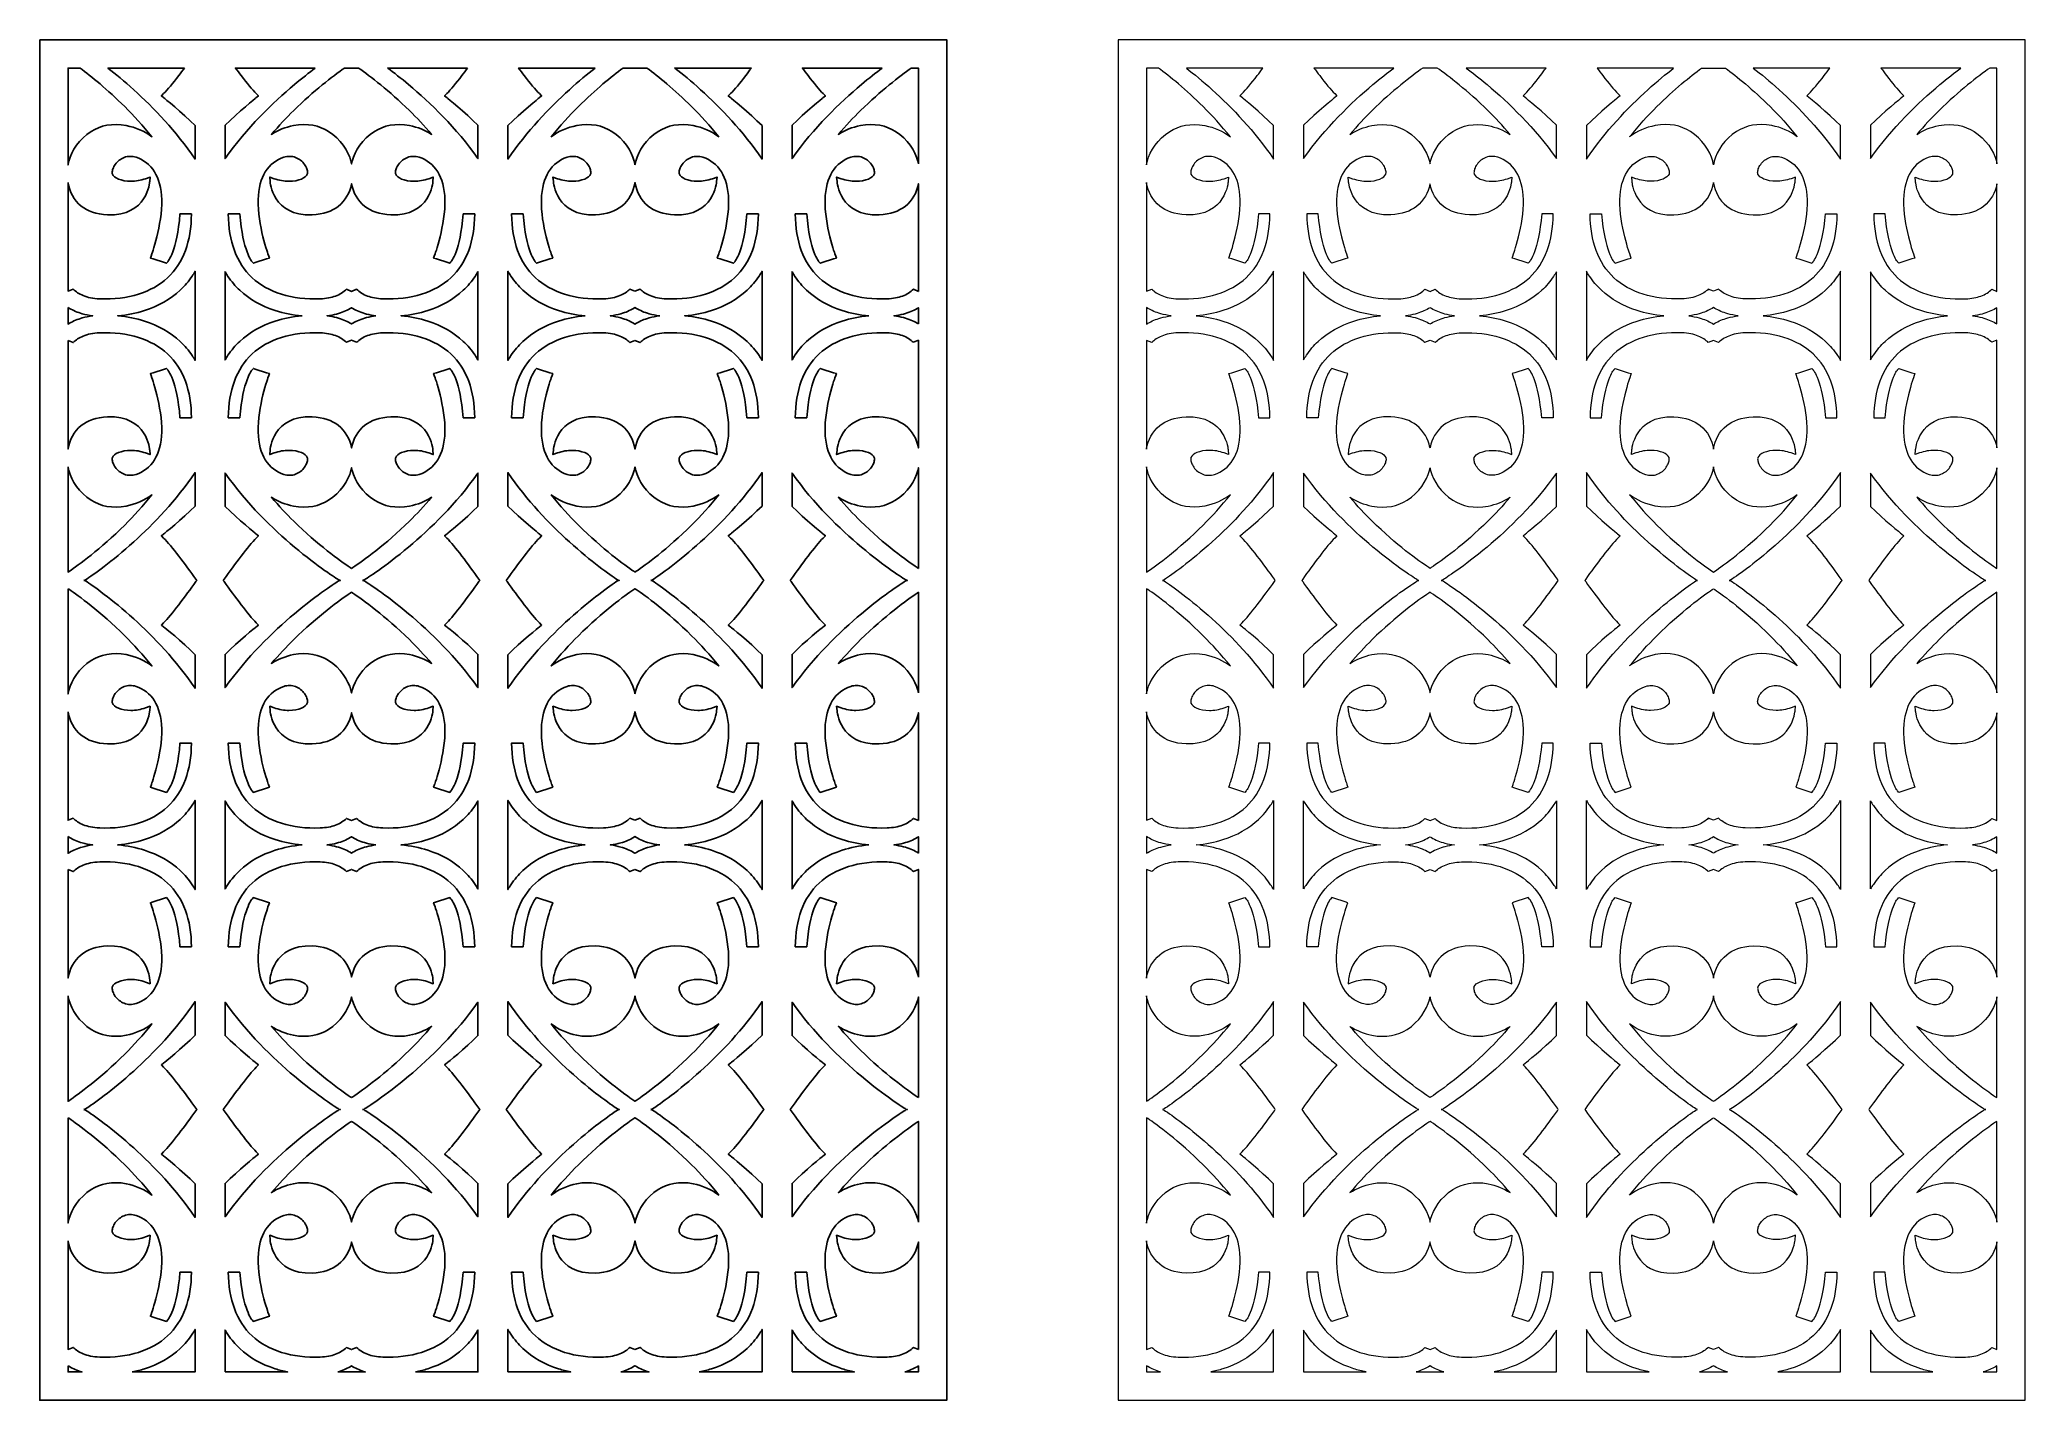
# Model space of a CAD drawing. Header units: centimetres. Extents: x -9.5 to 7.5, y -4.3 to 7.3.
import ezdxf

# ---------------------------------------------------------------- set-up
doc = ezdxf.new("R2010")
doc.units = ezdxf.units.CM
doc.header["$MEASUREMENT"] = 0
doc.layers.add('layer 1', color=7, linetype='Continuous')

msp = doc.modelspace()

# ---------------------------------------------------------------- linework, layer by layer
at = {"layer": 'layer 1', "color": 30}
for points, knots in [([(-9.52854, 7.34613), (-9.52854, 7.34613), (-1.76417, 7.34613), (-1.76417, 7.34613), (-1.76417, 7.34613), (-1.76417, 7.34613), (-1.76417, -4.30043), (-1.76417, -4.30043), (-1.76417, -4.30043), (-1.76417, -4.30043), (-9.52854, -4.30043), (-9.52854, -4.30043), (-9.52854, -4.30043), (-9.52854, -4.30043), (-9.52854, 7.34613), (-9.52854, 7.34613)], [0, 0, 0, 0, 0.2, 0.2, 0.2, 0.2, 0.4, 0.4, 0.4, 0.4, 0.6, 0.6, 0.6, 0.6, 1, 1, 1, 1]), ([(-9.18351, 7.10349), (-9.0885, 7.03285), (-8.94871, 6.92061), (-8.80096, 6.77324), (-8.80096, 6.77324), (-8.72389, 6.69636), (-8.64466, 6.60992), (-8.56853, 6.51489), (-8.56853, 6.51489), (-8.63172, 6.56202), (-8.7053, 6.59515), (-8.78722, 6.61139), (-8.78722, 6.61139), (-8.90789, 6.6353), (-9.00882, 6.60987), (-9.08784, 6.56095), (-9.08784, 6.56095), (-9.19053, 6.49737), (-9.25583, 6.39354), (-9.27902, 6.30732), (-9.27902, 6.30732), (-9.28049, 6.30185), (-9.28166, 6.29721), (-9.28251, 6.29343), (-9.28251, 6.29343), (-9.28326, 6.29012), (-9.28423, 6.28534), (-9.2854, 6.27907), (-9.2854, 6.27907), (-9.2854, 6.27907), (-9.2859, 6.2747), (-9.2859, 6.2747), (-9.2859, 6.2747), (-9.2859, 6.2747), (-9.2859, 7.10349), (-9.2859, 7.10349), (-9.2859, 7.10349), (-9.2859, 7.10349), (-9.18351, 7.10349), (-9.18351, 7.10349)], [0, 0, 0, 0, 0.09090909, 0.09090909, 0.09090909, 0.09090909, 0.18181818, 0.18181818, 0.18181818, 0.18181818, 0.27272727, 0.27272727, 0.27272727, 0.27272727, 0.36363636, 0.36363636, 0.36363636, 0.36363636, 0.45454545, 0.45454545, 0.45454545, 0.45454545, 0.54545455, 0.54545455, 0.54545455, 0.54545455, 0.63636364, 0.63636364, 0.63636364, 0.63636364, 0.72727273, 0.72727273, 0.72727273, 0.72727273, 0.81818182, 0.81818182, 0.81818182, 0.81818182, 1, 1, 1, 1]), ([(-8.28925, 7.10349), (-8.30559, 7.08164), (-8.32205, 7.05989), (-8.33825, 7.03886), (-8.33825, 7.03886), (-8.38804, 6.97422), (-8.43505, 6.91666), (-8.46755, 6.88443), (-8.46755, 6.88443), (-8.46755, 6.88443), (-8.48697, 6.86519), (-8.48697, 6.86519), (-8.48697, 6.86519), (-8.48697, 6.86519), (-8.46555, 6.84797), (-8.46555, 6.84797), (-8.46555, 6.84797), (-8.46509, 6.8476), (-8.30929, 6.72288), (-8.19822, 6.6105), (-8.19822, 6.6105), (-8.19822, 6.6105), (-8.19822, 6.32396), (-8.19822, 6.32396), (-8.19822, 6.32396), (-8.36112, 6.56283), (-8.55365, 6.76383), (-8.72393, 6.91775), (-8.72393, 6.91775), (-8.80435, 6.99045), (-8.87988, 7.0527), (-8.94499, 7.10349), (-8.94499, 7.10349), (-8.94499, 7.10349), (-8.28925, 7.10349), (-8.28925, 7.10349)], [0, 0, 0, 0, 0.1, 0.1, 0.1, 0.1, 0.2, 0.2, 0.2, 0.2, 0.3, 0.3, 0.3, 0.3, 0.4, 0.4, 0.4, 0.4, 0.5, 0.5, 0.5, 0.5, 0.6, 0.6, 0.6, 0.6, 0.7, 0.7, 0.7, 0.7, 0.8, 0.8, 0.8, 0.8, 1, 1, 1, 1]), ([(-7.16964, 7.10349), (-7.22254, 7.06394), (-7.28315, 7.01652), (-7.3483, 6.96177), (-7.3483, 6.96177), (-7.53371, 6.80596), (-7.75595, 6.59077), (-7.94166, 6.32894), (-7.94166, 6.32894), (-7.94166, 6.32894), (-7.94166, 6.61396), (-7.94166, 6.61396), (-7.94166, 6.61396), (-7.8313, 6.72513), (-7.67797, 6.84761), (-7.67752, 6.84797), (-7.67752, 6.84797), (-7.67752, 6.84797), (-7.65604, 6.86517), (-7.65604, 6.86517), (-7.65604, 6.86517), (-7.65604, 6.86517), (-7.67561, 6.88453), (-7.67561, 6.88453), (-7.67561, 6.88453), (-7.70811, 6.91667), (-7.75466, 6.97406), (-7.80392, 7.03853), (-7.80392, 7.03853), (-7.82006, 7.05965), (-7.83648, 7.08152), (-7.85278, 7.10349), (-7.85278, 7.10349), (-7.85278, 7.10349), (-7.16964, 7.10349), (-7.16964, 7.10349)], [0, 0, 0, 0, 0.1, 0.1, 0.1, 0.1, 0.2, 0.2, 0.2, 0.2, 0.3, 0.3, 0.3, 0.3, 0.4, 0.4, 0.4, 0.4, 0.5, 0.5, 0.5, 0.5, 0.6, 0.6, 0.6, 0.6, 0.7, 0.7, 0.7, 0.7, 0.8, 0.8, 0.8, 0.8, 1, 1, 1, 1]), ([(-6.79845, 7.10349), (-6.69919, 7.03341), (-6.53606, 6.90917), (-6.36454, 6.74023), (-6.36454, 6.74023), (-6.3014, 6.67805), (-6.23711, 6.6098), (-6.17443, 6.53596), (-6.17443, 6.53596), (-6.23041, 6.57197), (-6.29357, 6.59768), (-6.36268, 6.61139), (-6.36268, 6.61139), (-6.48353, 6.63529), (-6.58444, 6.6099), (-6.6634, 6.561), (-6.6634, 6.561), (-6.76607, 6.49742), (-6.83121, 6.39356), (-6.85441, 6.30732), (-6.85441, 6.30732), (-6.85541, 6.30364), (-6.8562, 6.30055), (-6.85681, 6.29798), (-6.85681, 6.29798), (-6.85737, 6.29567), (-6.85808, 6.29248), (-6.85894, 6.28846), (-6.85894, 6.28846), (-6.85894, 6.28846), (-6.85954, 6.2835), (-6.85954, 6.2835), (-6.85954, 6.2835), (-6.85954, 6.2835), (-6.86014, 6.28846), (-6.86014, 6.28846), (-6.86014, 6.28846), (-6.861, 6.29248), (-6.86171, 6.29567), (-6.86226, 6.29798), (-6.86226, 6.29798), (-6.86288, 6.30055), (-6.86367, 6.30364), (-6.86466, 6.30732), (-6.86466, 6.30732), (-6.88786, 6.39356), (-6.953, 6.49742), (-7.05568, 6.561), (-7.05568, 6.561), (-7.13464, 6.6099), (-7.23555, 6.63529), (-7.35639, 6.61139), (-7.35639, 6.61139), (-7.42551, 6.59768), (-7.48867, 6.57197), (-7.54464, 6.53596), (-7.54464, 6.53596), (-7.48197, 6.6098), (-7.41768, 6.67805), (-7.35453, 6.74023), (-7.35453, 6.74023), (-7.18301, 6.90917), (-7.01989, 7.03341), (-6.92063, 7.10349), (-6.92063, 7.10349), (-6.92063, 7.10349), (-6.79845, 7.10349), (-6.79845, 7.10349)], [0, 0, 0, 0, 0.05555556, 0.05555556, 0.05555556, 0.05555556, 0.11111111, 0.11111111, 0.11111111, 0.11111111, 0.16666667, 0.16666667, 0.16666667, 0.16666667, 0.22222222, 0.22222222, 0.22222222, 0.22222222, 0.27777778, 0.27777778, 0.27777778, 0.27777778, 0.33333333, 0.33333333, 0.33333333, 0.33333333, 0.38888889, 0.38888889, 0.38888889, 0.38888889, 0.44444444, 0.44444444, 0.44444444, 0.44444444, 0.5, 0.5, 0.5, 0.5, 0.55555556, 0.55555556, 0.55555556, 0.55555556, 0.61111111, 0.61111111, 0.61111111, 0.61111111, 0.66666667, 0.66666667, 0.66666667, 0.66666667, 0.72222222, 0.72222222, 0.72222222, 0.72222222, 0.77777778, 0.77777778, 0.77777778, 0.77777778, 0.83333333, 0.83333333, 0.83333333, 0.83333333, 0.88888889, 0.88888889, 0.88888889, 0.88888889, 1, 1, 1, 1]), ([(-5.8663, 7.10349), (-5.8826, 7.08152), (-5.89901, 7.05965), (-5.91515, 7.03853), (-5.91515, 7.03853), (-5.96441, 6.97406), (-6.01097, 6.91667), (-6.04346, 6.88453), (-6.04346, 6.88453), (-6.04346, 6.88453), (-6.06304, 6.86517), (-6.06304, 6.86517), (-6.06304, 6.86517), (-6.06304, 6.86517), (-6.04156, 6.84797), (-6.04156, 6.84797), (-6.04156, 6.84797), (-6.0411, 6.84761), (-5.88778, 6.72513), (-5.77742, 6.61396), (-5.77742, 6.61396), (-5.77742, 6.61396), (-5.77742, 6.32894), (-5.77742, 6.32894), (-5.77742, 6.32894), (-5.96313, 6.59077), (-6.18536, 6.80596), (-6.37077, 6.96177), (-6.37077, 6.96177), (-6.43592, 7.01652), (-6.49654, 7.06394), (-6.54944, 7.10349), (-6.54944, 7.10349), (-6.54944, 7.10349), (-5.8663, 7.10349), (-5.8663, 7.10349)], [0, 0, 0, 0, 0.1, 0.1, 0.1, 0.1, 0.2, 0.2, 0.2, 0.2, 0.3, 0.3, 0.3, 0.3, 0.4, 0.4, 0.4, 0.4, 0.5, 0.5, 0.5, 0.5, 0.6, 0.6, 0.6, 0.6, 0.7, 0.7, 0.7, 0.7, 0.8, 0.8, 0.8, 0.8, 1, 1, 1, 1]), ([(-4.77409, 7.10349), (-4.8392, 7.0527), (-4.91472, 6.99045), (-4.99514, 6.91775), (-4.99514, 6.91775), (-5.16542, 6.76383), (-5.35795, 6.56283), (-5.52085, 6.32396), (-5.52085, 6.32396), (-5.52085, 6.32396), (-5.52085, 6.6105), (-5.52085, 6.6105), (-5.52085, 6.6105), (-5.40978, 6.72288), (-5.25399, 6.8476), (-5.25353, 6.84797), (-5.25353, 6.84797), (-5.25353, 6.84797), (-5.23211, 6.86519), (-5.23211, 6.86519), (-5.23211, 6.86519), (-5.23211, 6.86519), (-5.25152, 6.88443), (-5.25152, 6.88443), (-5.25152, 6.88443), (-5.28403, 6.91666), (-5.33104, 6.97422), (-5.38083, 7.03886), (-5.38083, 7.03886), (-5.39703, 7.05989), (-5.41349, 7.08164), (-5.42983, 7.10349), (-5.42983, 7.10349), (-5.42983, 7.10349), (-4.77409, 7.10349), (-4.77409, 7.10349)], [0, 0, 0, 0, 0.1, 0.1, 0.1, 0.1, 0.2, 0.2, 0.2, 0.2, 0.3, 0.3, 0.3, 0.3, 0.4, 0.4, 0.4, 0.4, 0.5, 0.5, 0.5, 0.5, 0.6, 0.6, 0.6, 0.6, 0.7, 0.7, 0.7, 0.7, 0.8, 0.8, 0.8, 0.8, 1, 1, 1, 1]), ([(-4.43317, 6.2747), (-4.43317, 6.2747), (-4.43267, 6.27907), (-4.43267, 6.27907), (-4.43267, 6.27907), (-4.43149, 6.28534), (-4.43053, 6.29012), (-4.42978, 6.29343), (-4.42978, 6.29343), (-4.42892, 6.29721), (-4.42776, 6.30185), (-4.42629, 6.30732), (-4.42629, 6.30732), (-4.40309, 6.39354), (-4.3378, 6.49737), (-4.23511, 6.56095), (-4.23511, 6.56095), (-4.15608, 6.60987), (-4.05516, 6.6353), (-3.93448, 6.61139), (-3.93448, 6.61139), (-3.85257, 6.59515), (-3.77898, 6.56202), (-3.71579, 6.51489), (-3.71579, 6.51489), (-3.79193, 6.60992), (-3.87115, 6.69636), (-3.94823, 6.77324), (-3.94823, 6.77324), (-4.09598, 6.92061), (-4.23576, 7.03285), (-4.33078, 7.10349), (-4.33078, 7.10349), (-4.33078, 7.10349), (-4.53556, 7.10349), (-4.53556, 7.10349), (-4.53556, 7.10349), (-4.63058, 7.03285), (-4.77036, 6.92061), (-4.91811, 6.77324), (-4.91811, 6.77324), (-4.99519, 6.69636), (-5.07441, 6.60992), (-5.15055, 6.51489), (-5.15055, 6.51489), (-5.08736, 6.56202), (-5.01377, 6.59515), (-4.93186, 6.61139), (-4.93186, 6.61139), (-4.81118, 6.6353), (-4.71026, 6.60987), (-4.63123, 6.56095), (-4.63123, 6.56095), (-4.52854, 6.49737), (-4.46325, 6.39354), (-4.44005, 6.30732), (-4.44005, 6.30732), (-4.43858, 6.30185), (-4.43742, 6.29721), (-4.43656, 6.29343), (-4.43656, 6.29343), (-4.43581, 6.29012), (-4.43485, 6.28534), (-4.43367, 6.27907), (-4.43367, 6.27907), (-4.43367, 6.27907), (-4.43317, 6.2747), (-4.43317, 6.2747)], [0, 0, 0, 0, 0.05555556, 0.05555556, 0.05555556, 0.05555556, 0.11111111, 0.11111111, 0.11111111, 0.11111111, 0.16666667, 0.16666667, 0.16666667, 0.16666667, 0.22222222, 0.22222222, 0.22222222, 0.22222222, 0.27777778, 0.27777778, 0.27777778, 0.27777778, 0.33333333, 0.33333333, 0.33333333, 0.33333333, 0.38888889, 0.38888889, 0.38888889, 0.38888889, 0.44444444, 0.44444444, 0.44444444, 0.44444444, 0.5, 0.5, 0.5, 0.5, 0.55555556, 0.55555556, 0.55555556, 0.55555556, 0.61111111, 0.61111111, 0.61111111, 0.61111111, 0.66666667, 0.66666667, 0.66666667, 0.66666667, 0.72222222, 0.72222222, 0.72222222, 0.72222222, 0.77777778, 0.77777778, 0.77777778, 0.77777778, 0.83333333, 0.83333333, 0.83333333, 0.83333333, 0.88888889, 0.88888889, 0.88888889, 0.88888889, 1, 1, 1, 1]), ([(-3.43652, 7.10349), (-3.45285, 7.08164), (-3.46931, 7.05989), (-3.48551, 7.03886), (-3.48551, 7.03886), (-3.5353, 6.97422), (-3.58231, 6.91666), (-3.61482, 6.88443), (-3.61482, 6.88443), (-3.61482, 6.88443), (-3.63423, 6.86519), (-3.63423, 6.86519), (-3.63423, 6.86519), (-3.63423, 6.86519), (-3.61281, 6.84797), (-3.61281, 6.84797), (-3.61281, 6.84797), (-3.61235, 6.8476), (-3.45656, 6.72288), (-3.34549, 6.6105), (-3.34549, 6.6105), (-3.34549, 6.6105), (-3.34549, 6.32396), (-3.34549, 6.32396), (-3.34549, 6.32396), (-3.50839, 6.56283), (-3.70092, 6.76383), (-3.8712, 6.91775), (-3.8712, 6.91775), (-3.95162, 6.99045), (-4.02714, 7.0527), (-4.09225, 7.10349), (-4.09225, 7.10349), (-4.09225, 7.10349), (-3.43652, 7.10349), (-3.43652, 7.10349)], [0, 0, 0, 0, 0.1, 0.1, 0.1, 0.1, 0.2, 0.2, 0.2, 0.2, 0.3, 0.3, 0.3, 0.3, 0.4, 0.4, 0.4, 0.4, 0.5, 0.5, 0.5, 0.5, 0.6, 0.6, 0.6, 0.6, 0.7, 0.7, 0.7, 0.7, 0.8, 0.8, 0.8, 0.8, 1, 1, 1, 1]), ([(-2.31691, 7.10349), (-2.36981, 7.06394), (-2.43042, 7.01652), (-2.49557, 6.96177), (-2.49557, 6.96177), (-2.68098, 6.80596), (-2.90321, 6.59077), (-3.08893, 6.32894), (-3.08893, 6.32894), (-3.08893, 6.32894), (-3.08893, 6.61396), (-3.08893, 6.61396), (-3.08893, 6.61396), (-2.97856, 6.72513), (-2.82524, 6.84761), (-2.82479, 6.84797), (-2.82479, 6.84797), (-2.82479, 6.84797), (-2.8033, 6.86517), (-2.8033, 6.86517), (-2.8033, 6.86517), (-2.8033, 6.86517), (-2.82288, 6.88453), (-2.82288, 6.88453), (-2.82288, 6.88453), (-2.85537, 6.91667), (-2.90193, 6.97406), (-2.95119, 7.03853), (-2.95119, 7.03853), (-2.96733, 7.05965), (-2.98375, 7.08152), (-3.00005, 7.10349), (-3.00005, 7.10349), (-3.00005, 7.10349), (-2.31691, 7.10349), (-2.31691, 7.10349)], [0, 0, 0, 0, 0.1, 0.1, 0.1, 0.1, 0.2, 0.2, 0.2, 0.2, 0.3, 0.3, 0.3, 0.3, 0.4, 0.4, 0.4, 0.4, 0.5, 0.5, 0.5, 0.5, 0.6, 0.6, 0.6, 0.6, 0.7, 0.7, 0.7, 0.7, 0.8, 0.8, 0.8, 0.8, 1, 1, 1, 1]), ([(-2.0068, 6.2835), (-2.0068, 6.2835), (-2.00741, 6.28846), (-2.00741, 6.28846), (-2.00741, 6.28846), (-2.00826, 6.29248), (-2.00897, 6.29567), (-2.00953, 6.29798), (-2.00953, 6.29798), (-2.01014, 6.30055), (-2.01094, 6.30364), (-2.01193, 6.30732), (-2.01193, 6.30732), (-2.03513, 6.39356), (-2.10027, 6.49742), (-2.20294, 6.561), (-2.20294, 6.561), (-2.2819, 6.6099), (-2.38281, 6.63529), (-2.50366, 6.61139), (-2.50366, 6.61139), (-2.57277, 6.59768), (-2.63593, 6.57197), (-2.69191, 6.53596), (-2.69191, 6.53596), (-2.62923, 6.6098), (-2.56494, 6.67805), (-2.5018, 6.74023), (-2.5018, 6.74023), (-2.33028, 6.90917), (-2.16715, 7.03341), (-2.0679, 7.10349), (-2.0679, 7.10349), (-2.0679, 7.10349), (-2.0068, 7.10349), (-2.0068, 7.10349), (-2.0068, 7.10349), (-2.0068, 7.10349), (-2.0068, 6.2835), (-2.0068, 6.2835)], [0, 0, 0, 0, 0.09090909, 0.09090909, 0.09090909, 0.09090909, 0.18181818, 0.18181818, 0.18181818, 0.18181818, 0.27272727, 0.27272727, 0.27272727, 0.27272727, 0.36363636, 0.36363636, 0.36363636, 0.36363636, 0.45454545, 0.45454545, 0.45454545, 0.45454545, 0.54545455, 0.54545455, 0.54545455, 0.54545455, 0.63636364, 0.63636364, 0.63636364, 0.63636364, 0.72727273, 0.72727273, 0.72727273, 0.72727273, 0.81818182, 0.81818182, 0.81818182, 0.81818182, 1, 1, 1, 1]), ([(-9.2859, 6.12272), (-9.2859, 6.12272), (-9.2854, 6.11825), (-9.2854, 6.11825), (-9.2854, 6.11825), (-9.27173, 6.046), (-9.23779, 5.97416), (-9.17276, 5.92223), (-9.17276, 5.92223), (-9.11958, 5.87977), (-9.04629, 5.85109), (-8.94733, 5.84719), (-8.94733, 5.84719), (-8.60808, 5.83371), (-8.5872, 6.13038), (-8.58713, 6.13123), (-8.58713, 6.13123), (-8.58713, 6.13123), (-8.58392, 6.17016), (-8.58392, 6.17016), (-8.58392, 6.17016), (-8.58392, 6.17016), (-8.62174, 6.15642), (-8.62174, 6.15642), (-8.62174, 6.15642), (-8.66405, 6.14103), (-8.70758, 6.13424), (-8.74795, 6.13424), (-8.74795, 6.13424), (-8.78924, 6.13424), (-8.82662, 6.14133), (-8.85543, 6.15357), (-8.85543, 6.15357), (-8.88115, 6.16451), (-8.89925, 6.17899), (-8.90555, 6.19528), (-8.90555, 6.19528), (-8.90705, 6.19917), (-8.90785, 6.20336), (-8.90785, 6.20785), (-8.90785, 6.20785), (-8.90785, 6.21771), (-8.90583, 6.22849), (-8.90202, 6.23957), (-8.90202, 6.23957), (-8.89294, 6.26596), (-8.87415, 6.29311), (-8.84823, 6.31373), (-8.84823, 6.31373), (-8.82275, 6.334), (-8.79036, 6.34774), (-8.75366, 6.34774), (-8.75366, 6.34774), (-8.73798, 6.34774), (-8.72141, 6.34524), (-8.70416, 6.33966), (-8.70416, 6.33966), (-8.63977, 6.31884), (-8.58491, 6.27783), (-8.54624, 6.21501), (-8.54624, 6.21501), (-8.5098, 6.1558), (-8.48745, 6.07698), (-8.48449, 5.97705), (-8.48449, 5.97705), (-8.47819, 5.76399), (-8.57266, 5.50161), (-8.57293, 5.50085), (-8.57293, 5.50085), (-8.57293, 5.50085), (-8.5814, 5.47712), (-8.5814, 5.47712), (-8.5814, 5.47712), (-8.5814, 5.47712), (-8.55668, 5.46915), (-8.55668, 5.46915), (-8.55668, 5.46915), (-8.55668, 5.46915), (-8.4604, 5.4381), (-8.4604, 5.4381), (-8.4604, 5.4381), (-8.4604, 5.4381), (-8.44391, 5.43278), (-8.44391, 5.43278), (-8.44391, 5.43278), (-8.44391, 5.43278), (-8.43271, 5.44577), (-8.43271, 5.44577), (-8.43271, 5.44577), (-8.43248, 5.44604), (-8.35338, 5.53479), (-8.328, 5.85451), (-8.328, 5.85451), (-8.328, 5.85451), (-8.22957, 5.85451), (-8.22957, 5.85451), (-8.22957, 5.85451), (-8.23083, 5.73703), (-8.24813, 5.63292), (-8.28128, 5.54275), (-8.28128, 5.54275), (-8.31538, 5.44996), (-8.3663, 5.3718), (-8.43382, 5.30883), (-8.43382, 5.30883), (-8.5009, 5.24619), (-8.5858, 5.19877), (-8.68372, 5.16808), (-8.68372, 5.16808), (-8.7824, 5.13715), (-8.8945, 5.1232), (-9.01517, 5.12775), (-9.01517, 5.12775), (-9.01517, 5.12775), (-9.01507, 5.12775), (-9.01507, 5.12775), (-9.01507, 5.12775), (-9.07225, 5.12999), (-9.11842, 5.14014), (-9.15571, 5.15528), (-9.15571, 5.15528), (-9.1922, 5.1701), (-9.22026, 5.18972), (-9.24186, 5.21127), (-9.24186, 5.21127), (-9.24186, 5.21127), (-9.2859, 5.19396), (-9.2859, 5.19396), (-9.2859, 5.19396), (-9.2859, 5.19396), (-9.2859, 6.12272), (-9.2859, 6.12272)], [0, 0, 0, 0, 0.02941176, 0.02941176, 0.02941176, 0.02941176, 0.05882353, 0.05882353, 0.05882353, 0.05882353, 0.08823529, 0.08823529, 0.08823529, 0.08823529, 0.11764706, 0.11764706, 0.11764706, 0.11764706, 0.14705882, 0.14705882, 0.14705882, 0.14705882, 0.17647059, 0.17647059, 0.17647059, 0.17647059, 0.20588235, 0.20588235, 0.20588235, 0.20588235, 0.23529412, 0.23529412, 0.23529412, 0.23529412, 0.26470588, 0.26470588, 0.26470588, 0.26470588, 0.29411765, 0.29411765, 0.29411765, 0.29411765, 0.32352941, 0.32352941, 0.32352941, 0.32352941, 0.35294118, 0.35294118, 0.35294118, 0.35294118, 0.38235294, 0.38235294, 0.38235294, 0.38235294, 0.41176471, 0.41176471, 0.41176471, 0.41176471, 0.44117647, 0.44117647, 0.44117647, 0.44117647, 0.47058824, 0.47058824, 0.47058824, 0.47058824, 0.5, 0.5, 0.5, 0.5, 0.52941176, 0.52941176, 0.52941176, 0.52941176, 0.55882353, 0.55882353, 0.55882353, 0.55882353, 0.58823529, 0.58823529, 0.58823529, 0.58823529, 0.61764706, 0.61764706, 0.61764706, 0.61764706, 0.64705882, 0.64705882, 0.64705882, 0.64705882, 0.67647059, 0.67647059, 0.67647059, 0.67647059, 0.70588235, 0.70588235, 0.70588235, 0.70588235, 0.73529412, 0.73529412, 0.73529412, 0.73529412, 0.76470588, 0.76470588, 0.76470588, 0.76470588, 0.79411765, 0.79411765, 0.79411765, 0.79411765, 0.82352941, 0.82352941, 0.82352941, 0.82352941, 0.85294118, 0.85294118, 0.85294118, 0.85294118, 0.88235294, 0.88235294, 0.88235294, 0.88235294, 0.91176471, 0.91176471, 0.91176471, 0.91176471, 0.94117647, 0.94117647, 0.94117647, 0.94117647, 1, 1, 1, 1]), ([(-6.8157, 5.20939), (-6.8157, 5.20939), (-6.85954, 5.19188), (-6.85954, 5.19188), (-6.85954, 5.19188), (-6.85954, 5.19188), (-6.90338, 5.20939), (-6.90338, 5.20939), (-6.90338, 5.20939), (-6.92665, 5.18669), (-6.95721, 5.16627), (-6.99735, 5.1515), (-6.99735, 5.1515), (-7.03277, 5.13846), (-7.07578, 5.12979), (-7.12799, 5.12775), (-7.12799, 5.12775), (-7.12799, 5.12775), (-7.12789, 5.12775), (-7.12789, 5.12775), (-7.12789, 5.12775), (-7.24856, 5.1232), (-7.36066, 5.13714), (-7.45941, 5.16807), (-7.45941, 5.16807), (-7.55743, 5.19877), (-7.64248, 5.24619), (-7.70979, 5.30883), (-7.70979, 5.30883), (-7.77723, 5.37183), (-7.82818, 5.45006), (-7.86231, 5.54293), (-7.86231, 5.54293), (-7.89544, 5.63307), (-7.91277, 5.73711), (-7.91404, 5.85451), (-7.91404, 5.85451), (-7.91404, 5.85451), (-7.81561, 5.85451), (-7.81561, 5.85451), (-7.81561, 5.85451), (-7.79028, 5.53476), (-7.71113, 5.44604), (-7.7109, 5.44577), (-7.7109, 5.44577), (-7.7109, 5.44577), (-7.69969, 5.43278), (-7.69969, 5.43278), (-7.69969, 5.43278), (-7.69969, 5.43278), (-7.68321, 5.4381), (-7.68321, 5.4381), (-7.68321, 5.4381), (-7.68321, 5.4381), (-7.58692, 5.46915), (-7.58692, 5.46915), (-7.58692, 5.46915), (-7.58692, 5.46915), (-7.5622, 5.47712), (-7.5622, 5.47712), (-7.5622, 5.47712), (-7.5622, 5.47712), (-7.57067, 5.50085), (-7.57067, 5.50085), (-7.57067, 5.50085), (-7.57094, 5.50161), (-7.66542, 5.76399), (-7.65911, 5.97705), (-7.65911, 5.97705), (-7.65616, 6.07698), (-7.6338, 6.1558), (-7.59736, 6.21501), (-7.59736, 6.21501), (-7.55869, 6.27783), (-7.50384, 6.31884), (-7.43945, 6.33966), (-7.43945, 6.33966), (-7.4222, 6.34524), (-7.40565, 6.34774), (-7.38997, 6.34774), (-7.38997, 6.34774), (-7.3533, 6.34774), (-7.32093, 6.33401), (-7.29545, 6.31374), (-7.29545, 6.31374), (-7.26954, 6.29313), (-7.25075, 6.26599), (-7.24167, 6.2396), (-7.24167, 6.2396), (-7.23785, 6.2285), (-7.23584, 6.21771), (-7.23584, 6.20785), (-7.23584, 6.20785), (-7.23584, 6.20336), (-7.23663, 6.19917), (-7.23813, 6.19528), (-7.23813, 6.19528), (-7.24443, 6.17899), (-7.26253, 6.16451), (-7.28825, 6.15357), (-7.28825, 6.15357), (-7.31706, 6.14133), (-7.35444, 6.13424), (-7.39573, 6.13424), (-7.39573, 6.13424), (-7.4361, 6.13424), (-7.47963, 6.14103), (-7.52194, 6.15642), (-7.52194, 6.15642), (-7.52194, 6.15642), (-7.55976, 6.17016), (-7.55976, 6.17016), (-7.55976, 6.17016), (-7.55976, 6.17016), (-7.55655, 6.13123), (-7.55655, 6.13123), (-7.55655, 6.13123), (-7.55648, 6.13038), (-7.53561, 5.83371), (-7.19627, 5.84719), (-7.19627, 5.84719), (-7.09934, 5.85101), (-7.02707, 5.87854), (-6.97423, 5.91947), (-6.97423, 5.91947), (-6.90994, 5.96927), (-6.87522, 6.03839), (-6.86014, 6.10876), (-6.86014, 6.10876), (-6.86014, 6.10876), (-6.85954, 6.11382), (-6.85954, 6.11382), (-6.85954, 6.11382), (-6.85954, 6.11382), (-6.85894, 6.10876), (-6.85894, 6.10876), (-6.85894, 6.10876), (-6.84385, 6.03839), (-6.80914, 5.96927), (-6.74485, 5.91947), (-6.74485, 5.91947), (-6.69201, 5.87854), (-6.61974, 5.85101), (-6.5228, 5.84719), (-6.5228, 5.84719), (-6.18347, 5.83371), (-6.16259, 6.13038), (-6.16252, 6.13123), (-6.16252, 6.13123), (-6.16252, 6.13123), (-6.15931, 6.17016), (-6.15931, 6.17016), (-6.15931, 6.17016), (-6.15931, 6.17016), (-6.19713, 6.15642), (-6.19713, 6.15642), (-6.19713, 6.15642), (-6.23944, 6.14103), (-6.28297, 6.13424), (-6.32334, 6.13424), (-6.32334, 6.13424), (-6.36463, 6.13424), (-6.40202, 6.14133), (-6.43082, 6.15357), (-6.43082, 6.15357), (-6.45654, 6.16451), (-6.47464, 6.17899), (-6.48094, 6.19528), (-6.48094, 6.19528), (-6.48245, 6.19917), (-6.48324, 6.20336), (-6.48324, 6.20785), (-6.48324, 6.20785), (-6.48324, 6.21771), (-6.48122, 6.2285), (-6.4774, 6.2396), (-6.4774, 6.2396), (-6.46832, 6.26599), (-6.44953, 6.29313), (-6.42362, 6.31374), (-6.42362, 6.31374), (-6.39815, 6.33401), (-6.36578, 6.34774), (-6.3291, 6.34774), (-6.3291, 6.34774), (-6.31342, 6.34774), (-6.29687, 6.34524), (-6.27963, 6.33966), (-6.27963, 6.33966), (-6.21523, 6.31884), (-6.16038, 6.27783), (-6.12171, 6.21501), (-6.12171, 6.21501), (-6.08527, 6.1558), (-6.06292, 6.07698), (-6.05996, 5.97705), (-6.05996, 5.97705), (-6.05366, 5.76399), (-6.14813, 5.50161), (-6.1484, 5.50085), (-6.1484, 5.50085), (-6.1484, 5.50085), (-6.15687, 5.47712), (-6.15687, 5.47712), (-6.15687, 5.47712), (-6.15687, 5.47712), (-6.13215, 5.46915), (-6.13215, 5.46915), (-6.13215, 5.46915), (-6.13215, 5.46915), (-6.03587, 5.4381), (-6.03587, 5.4381), (-6.03587, 5.4381), (-6.03587, 5.4381), (-6.01938, 5.43278), (-6.01938, 5.43278), (-6.01938, 5.43278), (-6.01938, 5.43278), (-6.00818, 5.44577), (-6.00818, 5.44577), (-6.00818, 5.44577), (-6.00795, 5.44604), (-5.92879, 5.53476), (-5.90346, 5.85451), (-5.90346, 5.85451), (-5.90346, 5.85451), (-5.80503, 5.85451), (-5.80503, 5.85451), (-5.80503, 5.85451), (-5.8063, 5.73711), (-5.82364, 5.63307), (-5.85677, 5.54293), (-5.85677, 5.54293), (-5.8909, 5.45006), (-5.94184, 5.37183), (-6.00929, 5.30883), (-6.00929, 5.30883), (-6.07659, 5.24619), (-6.16164, 5.19877), (-6.25966, 5.16807), (-6.25966, 5.16807), (-6.35841, 5.13714), (-6.47052, 5.1232), (-6.59118, 5.12775), (-6.59118, 5.12775), (-6.59118, 5.12775), (-6.59108, 5.12775), (-6.59108, 5.12775), (-6.59108, 5.12775), (-6.64329, 5.12979), (-6.6863, 5.13846), (-6.72172, 5.1515), (-6.72172, 5.1515), (-6.76186, 5.16627), (-6.79243, 5.18669), (-6.8157, 5.20939)], [0, 0, 0, 0, 0.01538462, 0.01538462, 0.01538462, 0.01538462, 0.03076923, 0.03076923, 0.03076923, 0.03076923, 0.04615385, 0.04615385, 0.04615385, 0.04615385, 0.06153846, 0.06153846, 0.06153846, 0.06153846, 0.07692308, 0.07692308, 0.07692308, 0.07692308, 0.09230769, 0.09230769, 0.09230769, 0.09230769, 0.10769231, 0.10769231, 0.10769231, 0.10769231, 0.12307692, 0.12307692, 0.12307692, 0.12307692, 0.13846154, 0.13846154, 0.13846154, 0.13846154, 0.15384615, 0.15384615, 0.15384615, 0.15384615, 0.16923077, 0.16923077, 0.16923077, 0.16923077, 0.18461538, 0.18461538, 0.18461538, 0.18461538, 0.2, 0.2, 0.2, 0.2, 0.21538462, 0.21538462, 0.21538462, 0.21538462, 0.23076923, 0.23076923, 0.23076923, 0.23076923, 0.24615385, 0.24615385, 0.24615385, 0.24615385, 0.26153846, 0.26153846, 0.26153846, 0.26153846, 0.27692308, 0.27692308, 0.27692308, 0.27692308, 0.29230769, 0.29230769, 0.29230769, 0.29230769, 0.30769231, 0.30769231, 0.30769231, 0.30769231, 0.32307692, 0.32307692, 0.32307692, 0.32307692, 0.33846154, 0.33846154, 0.33846154, 0.33846154, 0.35384615, 0.35384615, 0.35384615, 0.35384615, 0.36923077, 0.36923077, 0.36923077, 0.36923077, 0.38461538, 0.38461538, 0.38461538, 0.38461538, 0.4, 0.4, 0.4, 0.4, 0.41538462, 0.41538462, 0.41538462, 0.41538462, 0.43076923, 0.43076923, 0.43076923, 0.43076923, 0.44615385, 0.44615385, 0.44615385, 0.44615385, 0.46153846, 0.46153846, 0.46153846, 0.46153846, 0.47692308, 0.47692308, 0.47692308, 0.47692308, 0.49230769, 0.49230769, 0.49230769, 0.49230769, 0.50769231, 0.50769231, 0.50769231, 0.50769231, 0.52307692, 0.52307692, 0.52307692, 0.52307692, 0.53846154, 0.53846154, 0.53846154, 0.53846154, 0.55384615, 0.55384615, 0.55384615, 0.55384615, 0.56923077, 0.56923077, 0.56923077, 0.56923077, 0.58461538, 0.58461538, 0.58461538, 0.58461538, 0.6, 0.6, 0.6, 0.6, 0.61538462, 0.61538462, 0.61538462, 0.61538462, 0.63076923, 0.63076923, 0.63076923, 0.63076923, 0.64615385, 0.64615385, 0.64615385, 0.64615385, 0.66153846, 0.66153846, 0.66153846, 0.66153846, 0.67692308, 0.67692308, 0.67692308, 0.67692308, 0.69230769, 0.69230769, 0.69230769, 0.69230769, 0.70769231, 0.70769231, 0.70769231, 0.70769231, 0.72307692, 0.72307692, 0.72307692, 0.72307692, 0.73846154, 0.73846154, 0.73846154, 0.73846154, 0.75384615, 0.75384615, 0.75384615, 0.75384615, 0.76923077, 0.76923077, 0.76923077, 0.76923077, 0.78461538, 0.78461538, 0.78461538, 0.78461538, 0.8, 0.8, 0.8, 0.8, 0.81538462, 0.81538462, 0.81538462, 0.81538462, 0.83076923, 0.83076923, 0.83076923, 0.83076923, 0.84615385, 0.84615385, 0.84615385, 0.84615385, 0.86153846, 0.86153846, 0.86153846, 0.86153846, 0.87692308, 0.87692308, 0.87692308, 0.87692308, 0.89230769, 0.89230769, 0.89230769, 0.89230769, 0.90769231, 0.90769231, 0.90769231, 0.90769231, 0.92307692, 0.92307692, 0.92307692, 0.92307692, 0.93846154, 0.93846154, 0.93846154, 0.93846154, 0.95384615, 0.95384615, 0.95384615, 0.95384615, 0.96923077, 0.96923077, 0.96923077, 0.96923077, 1, 1, 1, 1]), ([(-4.43317, 5.19396), (-4.43317, 5.19396), (-4.38913, 5.21127), (-4.38913, 5.21127), (-4.38913, 5.21127), (-4.36753, 5.18972), (-4.33947, 5.1701), (-4.30297, 5.15528), (-4.30297, 5.15528), (-4.26569, 5.14014), (-4.21952, 5.12999), (-4.16234, 5.12775), (-4.16234, 5.12775), (-4.16234, 5.12775), (-4.16244, 5.12775), (-4.16244, 5.12775), (-4.16244, 5.12775), (-4.04176, 5.1232), (-3.92967, 5.13715), (-3.83099, 5.16808), (-3.83099, 5.16808), (-3.73307, 5.19877), (-3.64817, 5.24619), (-3.58109, 5.30883), (-3.58109, 5.30883), (-3.51357, 5.3718), (-3.46264, 5.44996), (-3.42854, 5.54275), (-3.42854, 5.54275), (-3.3954, 5.63292), (-3.3781, 5.73703), (-3.37683, 5.85451), (-3.37683, 5.85451), (-3.37683, 5.85451), (-3.47527, 5.85451), (-3.47527, 5.85451), (-3.47527, 5.85451), (-3.50065, 5.53479), (-3.57974, 5.44604), (-3.57998, 5.44577), (-3.57998, 5.44577), (-3.57998, 5.44577), (-3.59118, 5.43278), (-3.59118, 5.43278), (-3.59118, 5.43278), (-3.59118, 5.43278), (-3.60766, 5.4381), (-3.60766, 5.4381), (-3.60766, 5.4381), (-3.60766, 5.4381), (-3.70395, 5.46915), (-3.70395, 5.46915), (-3.70395, 5.46915), (-3.70395, 5.46915), (-3.72867, 5.47712), (-3.72867, 5.47712), (-3.72867, 5.47712), (-3.72867, 5.47712), (-3.7202, 5.50085), (-3.7202, 5.50085), (-3.7202, 5.50085), (-3.71993, 5.50161), (-3.62545, 5.76399), (-3.63176, 5.97705), (-3.63176, 5.97705), (-3.63472, 6.07698), (-3.65707, 6.1558), (-3.69351, 6.21501), (-3.69351, 6.21501), (-3.73218, 6.27783), (-3.78703, 6.31884), (-3.85142, 6.33966), (-3.85142, 6.33966), (-3.86868, 6.34524), (-3.88524, 6.34774), (-3.90093, 6.34774), (-3.90093, 6.34774), (-3.93763, 6.34774), (-3.97001, 6.334), (-3.9955, 6.31373), (-3.9955, 6.31373), (-4.02142, 6.29311), (-4.04021, 6.26596), (-4.04928, 6.23957), (-4.04928, 6.23957), (-4.0531, 6.22849), (-4.05511, 6.21771), (-4.05511, 6.20785), (-4.05511, 6.20785), (-4.05511, 6.20336), (-4.05432, 6.19917), (-4.05282, 6.19528), (-4.05282, 6.19528), (-4.04652, 6.17899), (-4.02842, 6.16451), (-4.0027, 6.15357), (-4.0027, 6.15357), (-3.97389, 6.14133), (-3.9365, 6.13424), (-3.89522, 6.13424), (-3.89522, 6.13424), (-3.85485, 6.13424), (-3.81132, 6.14103), (-3.769, 6.15642), (-3.769, 6.15642), (-3.769, 6.15642), (-3.73118, 6.17016), (-3.73118, 6.17016), (-3.73118, 6.17016), (-3.73118, 6.17016), (-3.73439, 6.13123), (-3.73439, 6.13123), (-3.73439, 6.13123), (-3.73446, 6.13038), (-3.75535, 5.83371), (-4.0946, 5.84719), (-4.0946, 5.84719), (-4.19356, 5.85109), (-4.26685, 5.87977), (-4.32003, 5.92223), (-4.32003, 5.92223), (-4.38506, 5.97416), (-4.419, 6.046), (-4.43267, 6.11825), (-4.43267, 6.11825), (-4.43267, 6.11825), (-4.43317, 6.12272), (-4.43317, 6.12272), (-4.43317, 6.12272), (-4.43317, 6.12272), (-4.43367, 6.11825), (-4.43367, 6.11825), (-4.43367, 6.11825), (-4.44734, 6.046), (-4.48128, 5.97416), (-4.54631, 5.92223), (-4.54631, 5.92223), (-4.59949, 5.87977), (-4.67278, 5.85109), (-4.77174, 5.84719), (-4.77174, 5.84719), (-5.11099, 5.83371), (-5.13188, 6.13038), (-5.13195, 6.13123), (-5.13195, 6.13123), (-5.13195, 6.13123), (-5.13516, 6.17016), (-5.13516, 6.17016), (-5.13516, 6.17016), (-5.13516, 6.17016), (-5.09734, 6.15642), (-5.09734, 6.15642), (-5.09734, 6.15642), (-5.05502, 6.14103), (-5.01149, 6.13424), (-4.97112, 6.13424), (-4.97112, 6.13424), (-4.92984, 6.13424), (-4.89245, 6.14133), (-4.86364, 6.15357), (-4.86364, 6.15357), (-4.83792, 6.16451), (-4.81982, 6.17899), (-4.81352, 6.19528), (-4.81352, 6.19528), (-4.81202, 6.19917), (-4.81123, 6.20336), (-4.81123, 6.20785), (-4.81123, 6.20785), (-4.81123, 6.21771), (-4.81324, 6.22849), (-4.81706, 6.23957), (-4.81706, 6.23957), (-4.82613, 6.26596), (-4.84492, 6.29311), (-4.87084, 6.31373), (-4.87084, 6.31373), (-4.89633, 6.334), (-4.92871, 6.34774), (-4.96542, 6.34774), (-4.96542, 6.34774), (-4.9811, 6.34774), (-4.99766, 6.34524), (-5.01492, 6.33966), (-5.01492, 6.33966), (-5.07931, 6.31884), (-5.13416, 6.27783), (-5.17283, 6.21501), (-5.17283, 6.21501), (-5.20927, 6.1558), (-5.23163, 6.07698), (-5.23458, 5.97705), (-5.23458, 5.97705), (-5.24089, 5.76399), (-5.14642, 5.50161), (-5.14614, 5.50085), (-5.14614, 5.50085), (-5.14614, 5.50085), (-5.13767, 5.47712), (-5.13767, 5.47712), (-5.13767, 5.47712), (-5.13767, 5.47712), (-5.1624, 5.46915), (-5.1624, 5.46915), (-5.1624, 5.46915), (-5.1624, 5.46915), (-5.25868, 5.4381), (-5.25868, 5.4381), (-5.25868, 5.4381), (-5.25868, 5.4381), (-5.27516, 5.43278), (-5.27516, 5.43278), (-5.27516, 5.43278), (-5.27516, 5.43278), (-5.28636, 5.44577), (-5.28636, 5.44577), (-5.28636, 5.44577), (-5.2866, 5.44604), (-5.36569, 5.53479), (-5.39107, 5.85451), (-5.39107, 5.85451), (-5.39107, 5.85451), (-5.48951, 5.85451), (-5.48951, 5.85451), (-5.48951, 5.85451), (-5.48824, 5.73703), (-5.47094, 5.63292), (-5.4378, 5.54275), (-5.4378, 5.54275), (-5.4037, 5.44996), (-5.35277, 5.3718), (-5.28525, 5.30883), (-5.28525, 5.30883), (-5.21817, 5.24619), (-5.13327, 5.19877), (-5.03535, 5.16808), (-5.03535, 5.16808), (-4.93667, 5.13715), (-4.82458, 5.1232), (-4.7039, 5.12775), (-4.7039, 5.12775), (-4.7039, 5.12775), (-4.704, 5.12775), (-4.704, 5.12775), (-4.704, 5.12775), (-4.64682, 5.12999), (-4.60065, 5.14014), (-4.56337, 5.15528), (-4.56337, 5.15528), (-4.52687, 5.1701), (-4.49881, 5.18972), (-4.47721, 5.21127), (-4.47721, 5.21127), (-4.47721, 5.21127), (-4.43317, 5.19396), (-4.43317, 5.19396)], [0, 0, 0, 0, 0.01538462, 0.01538462, 0.01538462, 0.01538462, 0.03076923, 0.03076923, 0.03076923, 0.03076923, 0.04615385, 0.04615385, 0.04615385, 0.04615385, 0.06153846, 0.06153846, 0.06153846, 0.06153846, 0.07692308, 0.07692308, 0.07692308, 0.07692308, 0.09230769, 0.09230769, 0.09230769, 0.09230769, 0.10769231, 0.10769231, 0.10769231, 0.10769231, 0.12307692, 0.12307692, 0.12307692, 0.12307692, 0.13846154, 0.13846154, 0.13846154, 0.13846154, 0.15384615, 0.15384615, 0.15384615, 0.15384615, 0.16923077, 0.16923077, 0.16923077, 0.16923077, 0.18461538, 0.18461538, 0.18461538, 0.18461538, 0.2, 0.2, 0.2, 0.2, 0.21538462, 0.21538462, 0.21538462, 0.21538462, 0.23076923, 0.23076923, 0.23076923, 0.23076923, 0.24615385, 0.24615385, 0.24615385, 0.24615385, 0.26153846, 0.26153846, 0.26153846, 0.26153846, 0.27692308, 0.27692308, 0.27692308, 0.27692308, 0.29230769, 0.29230769, 0.29230769, 0.29230769, 0.30769231, 0.30769231, 0.30769231, 0.30769231, 0.32307692, 0.32307692, 0.32307692, 0.32307692, 0.33846154, 0.33846154, 0.33846154, 0.33846154, 0.35384615, 0.35384615, 0.35384615, 0.35384615, 0.36923077, 0.36923077, 0.36923077, 0.36923077, 0.38461538, 0.38461538, 0.38461538, 0.38461538, 0.4, 0.4, 0.4, 0.4, 0.41538462, 0.41538462, 0.41538462, 0.41538462, 0.43076923, 0.43076923, 0.43076923, 0.43076923, 0.44615385, 0.44615385, 0.44615385, 0.44615385, 0.46153846, 0.46153846, 0.46153846, 0.46153846, 0.47692308, 0.47692308, 0.47692308, 0.47692308, 0.49230769, 0.49230769, 0.49230769, 0.49230769, 0.50769231, 0.50769231, 0.50769231, 0.50769231, 0.52307692, 0.52307692, 0.52307692, 0.52307692, 0.53846154, 0.53846154, 0.53846154, 0.53846154, 0.55384615, 0.55384615, 0.55384615, 0.55384615, 0.56923077, 0.56923077, 0.56923077, 0.56923077, 0.58461538, 0.58461538, 0.58461538, 0.58461538, 0.6, 0.6, 0.6, 0.6, 0.61538462, 0.61538462, 0.61538462, 0.61538462, 0.63076923, 0.63076923, 0.63076923, 0.63076923, 0.64615385, 0.64615385, 0.64615385, 0.64615385, 0.66153846, 0.66153846, 0.66153846, 0.66153846, 0.67692308, 0.67692308, 0.67692308, 0.67692308, 0.69230769, 0.69230769, 0.69230769, 0.69230769, 0.70769231, 0.70769231, 0.70769231, 0.70769231, 0.72307692, 0.72307692, 0.72307692, 0.72307692, 0.73846154, 0.73846154, 0.73846154, 0.73846154, 0.75384615, 0.75384615, 0.75384615, 0.75384615, 0.76923077, 0.76923077, 0.76923077, 0.76923077, 0.78461538, 0.78461538, 0.78461538, 0.78461538, 0.8, 0.8, 0.8, 0.8, 0.81538462, 0.81538462, 0.81538462, 0.81538462, 0.83076923, 0.83076923, 0.83076923, 0.83076923, 0.84615385, 0.84615385, 0.84615385, 0.84615385, 0.86153846, 0.86153846, 0.86153846, 0.86153846, 0.87692308, 0.87692308, 0.87692308, 0.87692308, 0.89230769, 0.89230769, 0.89230769, 0.89230769, 0.90769231, 0.90769231, 0.90769231, 0.90769231, 0.92307692, 0.92307692, 0.92307692, 0.92307692, 0.93846154, 0.93846154, 0.93846154, 0.93846154, 0.95384615, 0.95384615, 0.95384615, 0.95384615, 0.96923077, 0.96923077, 0.96923077, 0.96923077, 1, 1, 1, 1]), ([(-2.0068, 5.19188), (-2.0068, 5.19188), (-2.05064, 5.20939), (-2.05064, 5.20939), (-2.05064, 5.20939), (-2.07391, 5.18669), (-2.10448, 5.16627), (-2.14462, 5.1515), (-2.14462, 5.1515), (-2.18004, 5.13846), (-2.22305, 5.12979), (-2.27526, 5.12775), (-2.27526, 5.12775), (-2.27526, 5.12775), (-2.27516, 5.12775), (-2.27516, 5.12775), (-2.27516, 5.12775), (-2.39582, 5.1232), (-2.50793, 5.13714), (-2.60668, 5.16807), (-2.60668, 5.16807), (-2.7047, 5.19877), (-2.78975, 5.24619), (-2.85705, 5.30883), (-2.85705, 5.30883), (-2.9245, 5.37183), (-2.97545, 5.45006), (-3.00958, 5.54293), (-3.00958, 5.54293), (-3.0427, 5.63307), (-3.06004, 5.73711), (-3.06131, 5.85451), (-3.06131, 5.85451), (-3.06131, 5.85451), (-2.96288, 5.85451), (-2.96288, 5.85451), (-2.96288, 5.85451), (-2.93755, 5.53476), (-2.8584, 5.44604), (-2.85816, 5.44577), (-2.85816, 5.44577), (-2.85816, 5.44577), (-2.84696, 5.43278), (-2.84696, 5.43278), (-2.84696, 5.43278), (-2.84696, 5.43278), (-2.83047, 5.4381), (-2.83047, 5.4381), (-2.83047, 5.4381), (-2.83047, 5.4381), (-2.73419, 5.46915), (-2.73419, 5.46915), (-2.73419, 5.46915), (-2.73419, 5.46915), (-2.70947, 5.47712), (-2.70947, 5.47712), (-2.70947, 5.47712), (-2.70947, 5.47712), (-2.71794, 5.50085), (-2.71794, 5.50085), (-2.71794, 5.50085), (-2.71821, 5.50161), (-2.81268, 5.76399), (-2.80638, 5.97705), (-2.80638, 5.97705), (-2.80342, 6.07698), (-2.78107, 6.1558), (-2.74463, 6.21501), (-2.74463, 6.21501), (-2.70596, 6.27783), (-2.65111, 6.31884), (-2.58671, 6.33966), (-2.58671, 6.33966), (-2.56947, 6.34524), (-2.55292, 6.34774), (-2.53724, 6.34774), (-2.53724, 6.34774), (-2.50057, 6.34774), (-2.46819, 6.33401), (-2.44272, 6.31374), (-2.44272, 6.31374), (-2.41681, 6.29313), (-2.39802, 6.26599), (-2.38894, 6.2396), (-2.38894, 6.2396), (-2.38512, 6.2285), (-2.3831, 6.21771), (-2.3831, 6.20785), (-2.3831, 6.20785), (-2.3831, 6.20336), (-2.38389, 6.19917), (-2.3854, 6.19528), (-2.3854, 6.19528), (-2.3917, 6.17899), (-2.4098, 6.16451), (-2.43552, 6.15357), (-2.43552, 6.15357), (-2.46432, 6.14133), (-2.50171, 6.13424), (-2.543, 6.13424), (-2.543, 6.13424), (-2.58337, 6.13424), (-2.6269, 6.14103), (-2.66921, 6.15642), (-2.66921, 6.15642), (-2.66921, 6.15642), (-2.70703, 6.17016), (-2.70703, 6.17016), (-2.70703, 6.17016), (-2.70703, 6.17016), (-2.70382, 6.13123), (-2.70382, 6.13123), (-2.70382, 6.13123), (-2.70375, 6.13038), (-2.68287, 5.83371), (-2.34354, 5.84719), (-2.34354, 5.84719), (-2.2466, 5.85101), (-2.17433, 5.87854), (-2.12149, 5.91947), (-2.12149, 5.91947), (-2.05721, 5.96927), (-2.02249, 6.03839), (-2.00741, 6.10876), (-2.00741, 6.10876), (-2.00741, 6.10876), (-2.0068, 6.11382), (-2.0068, 6.11382), (-2.0068, 6.11382), (-2.0068, 6.11382), (-2.0068, 5.19188), (-2.0068, 5.19188)], [0, 0, 0, 0, 0.02941176, 0.02941176, 0.02941176, 0.02941176, 0.05882353, 0.05882353, 0.05882353, 0.05882353, 0.08823529, 0.08823529, 0.08823529, 0.08823529, 0.11764706, 0.11764706, 0.11764706, 0.11764706, 0.14705882, 0.14705882, 0.14705882, 0.14705882, 0.17647059, 0.17647059, 0.17647059, 0.17647059, 0.20588235, 0.20588235, 0.20588235, 0.20588235, 0.23529412, 0.23529412, 0.23529412, 0.23529412, 0.26470588, 0.26470588, 0.26470588, 0.26470588, 0.29411765, 0.29411765, 0.29411765, 0.29411765, 0.32352941, 0.32352941, 0.32352941, 0.32352941, 0.35294118, 0.35294118, 0.35294118, 0.35294118, 0.38235294, 0.38235294, 0.38235294, 0.38235294, 0.41176471, 0.41176471, 0.41176471, 0.41176471, 0.44117647, 0.44117647, 0.44117647, 0.44117647, 0.47058824, 0.47058824, 0.47058824, 0.47058824, 0.5, 0.5, 0.5, 0.5, 0.52941176, 0.52941176, 0.52941176, 0.52941176, 0.55882353, 0.55882353, 0.55882353, 0.55882353, 0.58823529, 0.58823529, 0.58823529, 0.58823529, 0.61764706, 0.61764706, 0.61764706, 0.61764706, 0.64705882, 0.64705882, 0.64705882, 0.64705882, 0.67647059, 0.67647059, 0.67647059, 0.67647059, 0.70588235, 0.70588235, 0.70588235, 0.70588235, 0.73529412, 0.73529412, 0.73529412, 0.73529412, 0.76470588, 0.76470588, 0.76470588, 0.76470588, 0.79411765, 0.79411765, 0.79411765, 0.79411765, 0.82352941, 0.82352941, 0.82352941, 0.82352941, 0.85294118, 0.85294118, 0.85294118, 0.85294118, 0.88235294, 0.88235294, 0.88235294, 0.88235294, 0.91176471, 0.91176471, 0.91176471, 0.91176471, 0.94117647, 0.94117647, 0.94117647, 0.94117647, 1, 1, 1, 1]), ([(-8.19822, 4.97848), (-8.19822, 4.97848), (-8.19822, 4.60112), (-8.19822, 4.60112), (-8.19822, 4.60112), (-8.20633, 4.61518), (-8.21485, 4.62892), (-8.22378, 4.64231), (-8.22378, 4.64231), (-8.25325, 4.6865), (-8.28741, 4.7271), (-8.3267, 4.76363), (-8.3267, 4.76363), (-8.41008, 4.84101), (-8.5136, 4.89952), (-8.63166, 4.93725), (-8.63166, 4.93725), (-8.70286, 4.96002), (-8.77935, 4.97525), (-8.85987, 4.98255), (-8.85987, 4.98255), (-8.77935, 4.98984), (-8.70286, 5.00507), (-8.63166, 5.02783), (-8.63166, 5.02783), (-8.5136, 5.06557), (-8.41008, 5.12407), (-8.3267, 5.20146), (-8.3267, 5.20146), (-8.28741, 5.23798), (-8.25325, 5.27859), (-8.22378, 5.32277), (-8.22378, 5.32277), (-8.21485, 5.33617), (-8.20633, 5.34991), (-8.19822, 5.36397), (-8.19822, 5.36397), (-8.19822, 5.36397), (-8.19822, 4.98661), (-8.19822, 4.98661), (-8.19822, 4.98661), (-8.19822, 4.98661), (-8.19822, 4.97848), (-8.19822, 4.97848)], [0, 0, 0, 0, 0.08333333, 0.08333333, 0.08333333, 0.08333333, 0.16666667, 0.16666667, 0.16666667, 0.16666667, 0.25, 0.25, 0.25, 0.25, 0.33333333, 0.33333333, 0.33333333, 0.33333333, 0.41666667, 0.41666667, 0.41666667, 0.41666667, 0.5, 0.5, 0.5, 0.5, 0.58333333, 0.58333333, 0.58333333, 0.58333333, 0.66666667, 0.66666667, 0.66666667, 0.66666667, 0.75, 0.75, 0.75, 0.75, 0.83333333, 0.83333333, 0.83333333, 0.83333333, 1, 1, 1, 1]), ([(-7.28335, 4.98255), (-7.36399, 4.97525), (-7.44058, 4.96), (-7.51184, 4.93724), (-7.51184, 4.93724), (-7.62993, 4.89949), (-7.73337, 4.841), (-7.81643, 4.76363), (-7.81643, 4.76363), (-7.85473, 4.72807), (-7.8881, 4.68833), (-7.9171, 4.64498), (-7.9171, 4.64498), (-7.92567, 4.63217), (-7.93385, 4.61906), (-7.94166, 4.60567), (-7.94166, 4.60567), (-7.94166, 4.60567), (-7.94166, 4.96171), (-7.94166, 4.96171), (-7.94166, 4.96171), (-7.94166, 4.96171), (-7.94166, 4.97848), (-7.94166, 4.97848), (-7.94166, 4.97848), (-7.94166, 4.97848), (-7.94166, 4.98661), (-7.94166, 4.98661), (-7.94166, 4.98661), (-7.94166, 4.98661), (-7.94166, 5.00338), (-7.94166, 5.00338), (-7.94166, 5.00338), (-7.94166, 5.00338), (-7.94166, 5.35942), (-7.94166, 5.35942), (-7.94166, 5.35942), (-7.93385, 5.34602), (-7.92567, 5.33291), (-7.9171, 5.32011), (-7.9171, 5.32011), (-7.8881, 5.27676), (-7.85473, 5.23702), (-7.81643, 5.20146), (-7.81643, 5.20146), (-7.73337, 5.12409), (-7.62993, 5.0656), (-7.51184, 5.02785), (-7.51184, 5.02785), (-7.44058, 5.00508), (-7.36399, 4.98984), (-7.28335, 4.98255)], [0, 0, 0, 0, 0.07142857, 0.07142857, 0.07142857, 0.07142857, 0.14285714, 0.14285714, 0.14285714, 0.14285714, 0.21428571, 0.21428571, 0.21428571, 0.21428571, 0.28571429, 0.28571429, 0.28571429, 0.28571429, 0.35714286, 0.35714286, 0.35714286, 0.35714286, 0.42857143, 0.42857143, 0.42857143, 0.42857143, 0.5, 0.5, 0.5, 0.5, 0.57142857, 0.57142857, 0.57142857, 0.57142857, 0.64285714, 0.64285714, 0.64285714, 0.64285714, 0.71428571, 0.71428571, 0.71428571, 0.71428571, 0.78571429, 0.78571429, 0.78571429, 0.78571429, 0.85714286, 0.85714286, 0.85714286, 0.85714286, 1, 1, 1, 1]), ([(-5.77741, 4.97848), (-5.77741, 4.97848), (-5.77742, 4.96171), (-5.77742, 4.96171), (-5.77742, 4.96171), (-5.77742, 4.96171), (-5.77742, 4.60567), (-5.77742, 4.60567), (-5.77742, 4.60567), (-5.78522, 4.61906), (-5.7934, 4.63217), (-5.80197, 4.64498), (-5.80197, 4.64498), (-5.83097, 4.68833), (-5.86434, 4.72807), (-5.90264, 4.76363), (-5.90264, 4.76363), (-5.98571, 4.841), (-6.08914, 4.89949), (-6.20723, 4.93724), (-6.20723, 4.93724), (-6.27849, 4.96), (-6.35508, 4.97525), (-6.43572, 4.98255), (-6.43572, 4.98255), (-6.35508, 4.98984), (-6.27849, 5.00508), (-6.20723, 5.02785), (-6.20723, 5.02785), (-6.08914, 5.0656), (-5.98571, 5.12409), (-5.90264, 5.20146), (-5.90264, 5.20146), (-5.86434, 5.23702), (-5.83097, 5.27676), (-5.80197, 5.32011), (-5.80197, 5.32011), (-5.7934, 5.33291), (-5.78522, 5.34602), (-5.77742, 5.35942), (-5.77742, 5.35942), (-5.77742, 5.35942), (-5.77742, 5.00338), (-5.77742, 5.00338), (-5.77742, 5.00338), (-5.77742, 5.00338), (-5.77741, 4.98661), (-5.77741, 4.98661), (-5.77741, 4.98661), (-5.77741, 4.98661), (-5.77741, 4.97848), (-5.77741, 4.97848)], [0, 0, 0, 0, 0.07142857, 0.07142857, 0.07142857, 0.07142857, 0.14285714, 0.14285714, 0.14285714, 0.14285714, 0.21428571, 0.21428571, 0.21428571, 0.21428571, 0.28571429, 0.28571429, 0.28571429, 0.28571429, 0.35714286, 0.35714286, 0.35714286, 0.35714286, 0.42857143, 0.42857143, 0.42857143, 0.42857143, 0.5, 0.5, 0.5, 0.5, 0.57142857, 0.57142857, 0.57142857, 0.57142857, 0.64285714, 0.64285714, 0.64285714, 0.64285714, 0.71428571, 0.71428571, 0.71428571, 0.71428571, 0.78571429, 0.78571429, 0.78571429, 0.78571429, 0.85714286, 0.85714286, 0.85714286, 0.85714286, 1, 1, 1, 1]), ([(-4.8592, 4.98255), (-4.93973, 4.97525), (-5.01621, 4.96002), (-5.08742, 4.93725), (-5.08742, 4.93725), (-5.20547, 4.89952), (-5.309, 4.84101), (-5.39237, 4.76363), (-5.39237, 4.76363), (-5.43167, 4.7271), (-5.46582, 4.6865), (-5.49529, 4.64231), (-5.49529, 4.64231), (-5.50422, 4.62892), (-5.51274, 4.61518), (-5.52085, 4.60112), (-5.52085, 4.60112), (-5.52085, 4.60112), (-5.52085, 4.97848), (-5.52085, 4.97848), (-5.52085, 4.97848), (-5.52085, 4.97848), (-5.52085, 4.98661), (-5.52085, 4.98661), (-5.52085, 4.98661), (-5.52085, 4.98661), (-5.52085, 5.36397), (-5.52085, 5.36397), (-5.52085, 5.36397), (-5.51274, 5.34991), (-5.50422, 5.33617), (-5.49529, 5.32277), (-5.49529, 5.32277), (-5.46582, 5.27859), (-5.43167, 5.23798), (-5.39237, 5.20146), (-5.39237, 5.20146), (-5.309, 5.12407), (-5.20547, 5.06557), (-5.08742, 5.02783), (-5.08742, 5.02783), (-5.01621, 5.00507), (-4.93973, 4.98984), (-4.8592, 4.98255)], [0, 0, 0, 0, 0.08333333, 0.08333333, 0.08333333, 0.08333333, 0.16666667, 0.16666667, 0.16666667, 0.16666667, 0.25, 0.25, 0.25, 0.25, 0.33333333, 0.33333333, 0.33333333, 0.33333333, 0.41666667, 0.41666667, 0.41666667, 0.41666667, 0.5, 0.5, 0.5, 0.5, 0.58333333, 0.58333333, 0.58333333, 0.58333333, 0.66666667, 0.66666667, 0.66666667, 0.66666667, 0.75, 0.75, 0.75, 0.75, 0.83333333, 0.83333333, 0.83333333, 0.83333333, 1, 1, 1, 1]), ([(-3.34549, 4.97848), (-3.34549, 4.97848), (-3.34549, 4.60112), (-3.34549, 4.60112), (-3.34549, 4.60112), (-3.3536, 4.61518), (-3.36212, 4.62892), (-3.37105, 4.64231), (-3.37105, 4.64231), (-3.40052, 4.6865), (-3.43467, 4.7271), (-3.47397, 4.76363), (-3.47397, 4.76363), (-3.55734, 4.84101), (-3.66087, 4.89952), (-3.77892, 4.93725), (-3.77892, 4.93725), (-3.85013, 4.96002), (-3.92662, 4.97525), (-4.00714, 4.98255), (-4.00714, 4.98255), (-3.92662, 4.98984), (-3.85013, 5.00507), (-3.77892, 5.02783), (-3.77892, 5.02783), (-3.66087, 5.06557), (-3.55734, 5.12407), (-3.47397, 5.20146), (-3.47397, 5.20146), (-3.43467, 5.23798), (-3.40052, 5.27859), (-3.37105, 5.32277), (-3.37105, 5.32277), (-3.36212, 5.33617), (-3.3536, 5.34991), (-3.34549, 5.36397), (-3.34549, 5.36397), (-3.34549, 5.36397), (-3.34549, 4.98661), (-3.34549, 4.98661), (-3.34549, 4.98661), (-3.34549, 4.98661), (-3.34549, 4.97848), (-3.34549, 4.97848)], [0, 0, 0, 0, 0.08333333, 0.08333333, 0.08333333, 0.08333333, 0.16666667, 0.16666667, 0.16666667, 0.16666667, 0.25, 0.25, 0.25, 0.25, 0.33333333, 0.33333333, 0.33333333, 0.33333333, 0.41666667, 0.41666667, 0.41666667, 0.41666667, 0.5, 0.5, 0.5, 0.5, 0.58333333, 0.58333333, 0.58333333, 0.58333333, 0.66666667, 0.66666667, 0.66666667, 0.66666667, 0.75, 0.75, 0.75, 0.75, 0.83333333, 0.83333333, 0.83333333, 0.83333333, 1, 1, 1, 1]), ([(-2.43062, 4.98255), (-2.51127, 4.97525), (-2.58785, 4.96), (-2.65911, 4.93724), (-2.65911, 4.93724), (-2.7772, 4.89949), (-2.88064, 4.841), (-2.9637, 4.76363), (-2.9637, 4.76363), (-3.002, 4.72807), (-3.03537, 4.68833), (-3.06437, 4.64498), (-3.06437, 4.64498), (-3.07294, 4.63217), (-3.08112, 4.61906), (-3.08893, 4.60567), (-3.08893, 4.60567), (-3.08893, 4.60567), (-3.08893, 4.96171), (-3.08893, 4.96171), (-3.08893, 4.96171), (-3.08893, 4.96171), (-3.08893, 4.97848), (-3.08893, 4.97848), (-3.08893, 4.97848), (-3.08893, 4.97848), (-3.08893, 4.98661), (-3.08893, 4.98661), (-3.08893, 4.98661), (-3.08893, 4.98661), (-3.08893, 5.00338), (-3.08893, 5.00338), (-3.08893, 5.00338), (-3.08893, 5.00338), (-3.08893, 5.35942), (-3.08893, 5.35942), (-3.08893, 5.35942), (-3.08112, 5.34602), (-3.07294, 5.33291), (-3.06437, 5.32011), (-3.06437, 5.32011), (-3.03537, 5.27676), (-3.002, 5.23702), (-2.9637, 5.20146), (-2.9637, 5.20146), (-2.88064, 5.12409), (-2.7772, 5.0656), (-2.65911, 5.02785), (-2.65911, 5.02785), (-2.58785, 5.00508), (-2.51127, 4.98984), (-2.43062, 4.98255)], [0, 0, 0, 0, 0.07142857, 0.07142857, 0.07142857, 0.07142857, 0.14285714, 0.14285714, 0.14285714, 0.14285714, 0.21428571, 0.21428571, 0.21428571, 0.21428571, 0.28571429, 0.28571429, 0.28571429, 0.28571429, 0.35714286, 0.35714286, 0.35714286, 0.35714286, 0.42857143, 0.42857143, 0.42857143, 0.42857143, 0.5, 0.5, 0.5, 0.5, 0.57142857, 0.57142857, 0.57142857, 0.57142857, 0.64285714, 0.64285714, 0.64285714, 0.64285714, 0.71428571, 0.71428571, 0.71428571, 0.71428571, 0.78571429, 0.78571429, 0.78571429, 0.78571429, 0.85714286, 0.85714286, 0.85714286, 0.85714286, 1, 1, 1, 1]), ([(-9.2859, 5.05365), (-9.2859, 5.05365), (-9.27356, 5.04634), (-9.27356, 5.04634), (-9.27356, 5.04634), (-9.24253, 5.02796), (-9.20635, 5.01202), (-9.1642, 5.00014), (-9.1642, 5.00014), (-9.13661, 4.99236), (-9.10662, 4.98635), (-9.07403, 4.98255), (-9.07403, 4.98255), (-9.10662, 4.97875), (-9.13661, 4.97273), (-9.1642, 4.96494), (-9.1642, 4.96494), (-9.20635, 4.95306), (-9.24253, 4.93712), (-9.27356, 4.91875), (-9.27356, 4.91875), (-9.27356, 4.91875), (-9.2859, 4.91144), (-9.2859, 4.91144), (-9.2859, 4.91144), (-9.2859, 4.91144), (-9.2859, 5.05365), (-9.2859, 5.05365)], [0, 0, 0, 0, 0.125, 0.125, 0.125, 0.125, 0.25, 0.25, 0.25, 0.25, 0.375, 0.375, 0.375, 0.375, 0.5, 0.5, 0.5, 0.5, 0.625, 0.625, 0.625, 0.625, 0.75, 0.75, 0.75, 0.75, 1, 1, 1, 1]), ([(-6.65015, 4.98255), (-6.67952, 4.97913), (-6.70671, 4.97392), (-6.73187, 4.96726), (-6.73187, 4.96726), (-6.77635, 4.95549), (-6.81447, 4.93915), (-6.8471, 4.92009), (-6.8471, 4.92009), (-6.8471, 4.92009), (-6.85954, 4.91282), (-6.85954, 4.91282), (-6.85954, 4.91282), (-6.85954, 4.91282), (-6.87198, 4.92009), (-6.87198, 4.92009), (-6.87198, 4.92009), (-6.90461, 4.93915), (-6.94273, 4.95549), (-6.9872, 4.96726), (-6.9872, 4.96726), (-7.01236, 4.97392), (-7.03955, 4.97913), (-7.06893, 4.98255), (-7.06893, 4.98255), (-7.03955, 4.98597), (-7.01236, 4.99117), (-6.9872, 4.99783), (-6.9872, 4.99783), (-6.94273, 5.0096), (-6.90461, 5.02594), (-6.87198, 5.045), (-6.87198, 5.045), (-6.87198, 5.045), (-6.85954, 5.05227), (-6.85954, 5.05227), (-6.85954, 5.05227), (-6.85954, 5.05227), (-6.8471, 5.045), (-6.8471, 5.045), (-6.8471, 5.045), (-6.81447, 5.02594), (-6.77635, 5.0096), (-6.73187, 4.99783), (-6.73187, 4.99783), (-6.70671, 4.99117), (-6.67952, 4.98597), (-6.65015, 4.98255)], [0, 0, 0, 0, 0.07692308, 0.07692308, 0.07692308, 0.07692308, 0.15384615, 0.15384615, 0.15384615, 0.15384615, 0.23076923, 0.23076923, 0.23076923, 0.23076923, 0.30769231, 0.30769231, 0.30769231, 0.30769231, 0.38461538, 0.38461538, 0.38461538, 0.38461538, 0.46153846, 0.46153846, 0.46153846, 0.46153846, 0.53846154, 0.53846154, 0.53846154, 0.53846154, 0.61538462, 0.61538462, 0.61538462, 0.61538462, 0.69230769, 0.69230769, 0.69230769, 0.69230769, 0.76923077, 0.76923077, 0.76923077, 0.76923077, 0.84615385, 0.84615385, 0.84615385, 0.84615385, 1, 1, 1, 1]), ([(-4.22131, 4.98255), (-4.25389, 4.97875), (-4.28388, 4.97273), (-4.31146, 4.96494), (-4.31146, 4.96494), (-4.35362, 4.95306), (-4.38979, 4.93712), (-4.42083, 4.91875), (-4.42083, 4.91875), (-4.42083, 4.91875), (-4.43317, 4.91144), (-4.43317, 4.91144), (-4.43317, 4.91144), (-4.43317, 4.91144), (-4.44551, 4.91875), (-4.44551, 4.91875), (-4.44551, 4.91875), (-4.47655, 4.93712), (-4.51272, 4.95306), (-4.55488, 4.96494), (-4.55488, 4.96494), (-4.58246, 4.97273), (-4.61245, 4.97875), (-4.64504, 4.98255), (-4.64504, 4.98255), (-4.61245, 4.98635), (-4.58246, 4.99236), (-4.55488, 5.00014), (-4.55488, 5.00014), (-4.51272, 5.01202), (-4.47655, 5.02796), (-4.44551, 5.04634), (-4.44551, 5.04634), (-4.44551, 5.04634), (-4.43317, 5.05365), (-4.43317, 5.05365), (-4.43317, 5.05365), (-4.43317, 5.05365), (-4.42083, 5.04634), (-4.42083, 5.04634), (-4.42083, 5.04634), (-4.38979, 5.02796), (-4.35362, 5.01202), (-4.31146, 5.00014), (-4.31146, 5.00014), (-4.28388, 4.99236), (-4.25389, 4.98635), (-4.22131, 4.98255)], [0, 0, 0, 0, 0.07692308, 0.07692308, 0.07692308, 0.07692308, 0.15384615, 0.15384615, 0.15384615, 0.15384615, 0.23076923, 0.23076923, 0.23076923, 0.23076923, 0.30769231, 0.30769231, 0.30769231, 0.30769231, 0.38461538, 0.38461538, 0.38461538, 0.38461538, 0.46153846, 0.46153846, 0.46153846, 0.46153846, 0.53846154, 0.53846154, 0.53846154, 0.53846154, 0.61538462, 0.61538462, 0.61538462, 0.61538462, 0.69230769, 0.69230769, 0.69230769, 0.69230769, 0.76923077, 0.76923077, 0.76923077, 0.76923077, 0.84615385, 0.84615385, 0.84615385, 0.84615385, 1, 1, 1, 1]), ([(-2.0068, 4.91282), (-2.0068, 4.91282), (-2.01924, 4.92009), (-2.01924, 4.92009), (-2.01924, 4.92009), (-2.05187, 4.93915), (-2.08999, 4.95549), (-2.13447, 4.96726), (-2.13447, 4.96726), (-2.15963, 4.97392), (-2.18683, 4.97913), (-2.2162, 4.98255), (-2.2162, 4.98255), (-2.18683, 4.98597), (-2.15963, 4.99117), (-2.13447, 4.99783), (-2.13447, 4.99783), (-2.08999, 5.0096), (-2.05187, 5.02594), (-2.01924, 5.045), (-2.01924, 5.045), (-2.01924, 5.045), (-2.0068, 5.05227), (-2.0068, 5.05227), (-2.0068, 5.05227), (-2.0068, 5.05227), (-2.0068, 4.91282), (-2.0068, 4.91282)], [0, 0, 0, 0, 0.125, 0.125, 0.125, 0.125, 0.25, 0.25, 0.25, 0.25, 0.375, 0.375, 0.375, 0.375, 0.5, 0.5, 0.5, 0.5, 0.625, 0.625, 0.625, 0.625, 0.75, 0.75, 0.75, 0.75, 1, 1, 1, 1]), ([(-9.2859, 4.77113), (-9.2859, 4.77113), (-9.24186, 4.75381), (-9.24186, 4.75381), (-9.24186, 4.75381), (-9.22026, 4.77537), (-9.1922, 4.79498), (-9.15571, 4.8098), (-9.15571, 4.8098), (-9.11842, 4.82494), (-9.07225, 4.83511), (-9.01507, 4.83733), (-9.01507, 4.83733), (-9.01507, 4.83733), (-9.01517, 4.83733), (-9.01517, 4.83733), (-9.01517, 4.83733), (-8.8945, 4.84189), (-8.7824, 4.82794), (-8.68372, 4.79701), (-8.68372, 4.79701), (-8.5858, 4.76631), (-8.5009, 4.7189), (-8.43382, 4.65626), (-8.43382, 4.65626), (-8.3663, 4.59329), (-8.31538, 4.51511), (-8.28128, 4.42234), (-8.28128, 4.42234), (-8.24813, 4.33216), (-8.23083, 4.22806), (-8.22957, 4.11057), (-8.22957, 4.11057), (-8.22957, 4.11057), (-8.328, 4.11057), (-8.328, 4.11057), (-8.328, 4.11057), (-8.35338, 4.4303), (-8.43248, 4.51905), (-8.43271, 4.51932), (-8.43271, 4.51932), (-8.43271, 4.51932), (-8.44391, 4.53231), (-8.44391, 4.53231), (-8.44391, 4.53231), (-8.44391, 4.53231), (-8.4604, 4.52699), (-8.4604, 4.52699), (-8.4604, 4.52699), (-8.4604, 4.52699), (-8.55668, 4.49594), (-8.55668, 4.49594), (-8.55668, 4.49594), (-8.55668, 4.49594), (-8.5814, 4.48796), (-8.5814, 4.48796), (-8.5814, 4.48796), (-8.5814, 4.48796), (-8.57293, 4.46424), (-8.57293, 4.46424), (-8.57293, 4.46424), (-8.57266, 4.46348), (-8.47819, 4.20108), (-8.48449, 3.98803), (-8.48449, 3.98803), (-8.48745, 3.88811), (-8.5098, 3.80928), (-8.54624, 3.75008), (-8.54624, 3.75008), (-8.58491, 3.68726), (-8.63977, 3.64624), (-8.70416, 3.62542), (-8.70416, 3.62542), (-8.72141, 3.61985), (-8.73798, 3.61735), (-8.75366, 3.61735), (-8.75366, 3.61735), (-8.79036, 3.61735), (-8.82275, 3.63108), (-8.84823, 3.65136), (-8.84823, 3.65136), (-8.87415, 3.67197), (-8.89294, 3.69912), (-8.90202, 3.72551), (-8.90202, 3.72551), (-8.90583, 3.7366), (-8.90785, 3.74738), (-8.90785, 3.75724), (-8.90785, 3.75724), (-8.90785, 3.76172), (-8.90705, 3.76592), (-8.90555, 3.76981), (-8.90555, 3.76981), (-8.89925, 3.7861), (-8.88115, 3.80058), (-8.85543, 3.81151), (-8.85543, 3.81151), (-8.82662, 3.82376), (-8.78924, 3.83084), (-8.74795, 3.83084), (-8.74795, 3.83084), (-8.70758, 3.83084), (-8.66405, 3.82405), (-8.62174, 3.80867), (-8.62174, 3.80867), (-8.62174, 3.80867), (-8.58392, 3.79492), (-8.58392, 3.79492), (-8.58392, 3.79492), (-8.58392, 3.79492), (-8.58713, 3.83386), (-8.58713, 3.83386), (-8.58713, 3.83386), (-8.5872, 3.83471), (-8.60808, 4.13137), (-8.94733, 4.1179), (-8.94733, 4.1179), (-9.04629, 4.114), (-9.11958, 4.08532), (-9.17276, 4.04286), (-9.17276, 4.04286), (-9.23779, 3.99093), (-9.27173, 3.91908), (-9.2854, 3.84684), (-9.2854, 3.84684), (-9.2854, 3.84684), (-9.2859, 3.84236), (-9.2859, 3.84236), (-9.2859, 3.84236), (-9.2859, 3.84236), (-9.2859, 4.77113), (-9.2859, 4.77113)], [0, 0, 0, 0, 0.02941176, 0.02941176, 0.02941176, 0.02941176, 0.05882353, 0.05882353, 0.05882353, 0.05882353, 0.08823529, 0.08823529, 0.08823529, 0.08823529, 0.11764706, 0.11764706, 0.11764706, 0.11764706, 0.14705882, 0.14705882, 0.14705882, 0.14705882, 0.17647059, 0.17647059, 0.17647059, 0.17647059, 0.20588235, 0.20588235, 0.20588235, 0.20588235, 0.23529412, 0.23529412, 0.23529412, 0.23529412, 0.26470588, 0.26470588, 0.26470588, 0.26470588, 0.29411765, 0.29411765, 0.29411765, 0.29411765, 0.32352941, 0.32352941, 0.32352941, 0.32352941, 0.35294118, 0.35294118, 0.35294118, 0.35294118, 0.38235294, 0.38235294, 0.38235294, 0.38235294, 0.41176471, 0.41176471, 0.41176471, 0.41176471, 0.44117647, 0.44117647, 0.44117647, 0.44117647, 0.47058824, 0.47058824, 0.47058824, 0.47058824, 0.5, 0.5, 0.5, 0.5, 0.52941176, 0.52941176, 0.52941176, 0.52941176, 0.55882353, 0.55882353, 0.55882353, 0.55882353, 0.58823529, 0.58823529, 0.58823529, 0.58823529, 0.61764706, 0.61764706, 0.61764706, 0.61764706, 0.64705882, 0.64705882, 0.64705882, 0.64705882, 0.67647059, 0.67647059, 0.67647059, 0.67647059, 0.70588235, 0.70588235, 0.70588235, 0.70588235, 0.73529412, 0.73529412, 0.73529412, 0.73529412, 0.76470588, 0.76470588, 0.76470588, 0.76470588, 0.79411765, 0.79411765, 0.79411765, 0.79411765, 0.82352941, 0.82352941, 0.82352941, 0.82352941, 0.85294118, 0.85294118, 0.85294118, 0.85294118, 0.88235294, 0.88235294, 0.88235294, 0.88235294, 0.91176471, 0.91176471, 0.91176471, 0.91176471, 0.94117647, 0.94117647, 0.94117647, 0.94117647, 1, 1, 1, 1]), ([(-6.8157, 4.7557), (-6.8157, 4.7557), (-6.85954, 4.77321), (-6.85954, 4.77321), (-6.85954, 4.77321), (-6.85954, 4.77321), (-6.90338, 4.7557), (-6.90338, 4.7557), (-6.90338, 4.7557), (-6.92665, 4.7784), (-6.95721, 4.79881), (-6.99735, 4.81359), (-6.99735, 4.81359), (-7.03277, 4.82662), (-7.07578, 4.8353), (-7.12799, 4.83733), (-7.12799, 4.83733), (-7.12799, 4.83733), (-7.12789, 4.83733), (-7.12789, 4.83733), (-7.12789, 4.83733), (-7.24856, 4.84189), (-7.36066, 4.82794), (-7.45941, 4.79702), (-7.45941, 4.79702), (-7.55743, 4.76632), (-7.64248, 4.7189), (-7.70979, 4.65626), (-7.70979, 4.65626), (-7.77723, 4.59325), (-7.82818, 4.51503), (-7.86231, 4.42216), (-7.86231, 4.42216), (-7.89544, 4.33202), (-7.91277, 4.22798), (-7.91404, 4.11057), (-7.91404, 4.11057), (-7.91404, 4.11057), (-7.81561, 4.11057), (-7.81561, 4.11057), (-7.81561, 4.11057), (-7.79028, 4.43032), (-7.71113, 4.51905), (-7.7109, 4.51932), (-7.7109, 4.51932), (-7.7109, 4.51932), (-7.69969, 4.53231), (-7.69969, 4.53231), (-7.69969, 4.53231), (-7.69969, 4.53231), (-7.68321, 4.52699), (-7.68321, 4.52699), (-7.68321, 4.52699), (-7.68321, 4.52699), (-7.58692, 4.49594), (-7.58692, 4.49594), (-7.58692, 4.49594), (-7.58692, 4.49594), (-7.5622, 4.48796), (-7.5622, 4.48796), (-7.5622, 4.48796), (-7.5622, 4.48796), (-7.57067, 4.46424), (-7.57067, 4.46424), (-7.57067, 4.46424), (-7.57094, 4.46348), (-7.66542, 4.20108), (-7.65911, 3.98803), (-7.65911, 3.98803), (-7.65616, 3.88811), (-7.6338, 3.80928), (-7.59736, 3.75008), (-7.59736, 3.75008), (-7.55869, 3.68726), (-7.50384, 3.64624), (-7.43945, 3.62542), (-7.43945, 3.62542), (-7.4222, 3.61985), (-7.40565, 3.61735), (-7.38997, 3.61735), (-7.38997, 3.61735), (-7.3533, 3.61735), (-7.32093, 3.63108), (-7.29545, 3.65135), (-7.29545, 3.65135), (-7.26954, 3.67195), (-7.25075, 3.6991), (-7.24167, 3.72549), (-7.24167, 3.72549), (-7.23785, 3.73658), (-7.23584, 3.74737), (-7.23584, 3.75724), (-7.23584, 3.75724), (-7.23584, 3.76172), (-7.23663, 3.76592), (-7.23813, 3.76981), (-7.23813, 3.76981), (-7.24443, 3.7861), (-7.26253, 3.80058), (-7.28825, 3.81151), (-7.28825, 3.81151), (-7.31706, 3.82376), (-7.35444, 3.83084), (-7.39573, 3.83084), (-7.39573, 3.83084), (-7.4361, 3.83084), (-7.47963, 3.82405), (-7.52194, 3.80867), (-7.52194, 3.80867), (-7.52194, 3.80867), (-7.55976, 3.79492), (-7.55976, 3.79492), (-7.55976, 3.79492), (-7.55976, 3.79492), (-7.55655, 3.83386), (-7.55655, 3.83386), (-7.55655, 3.83386), (-7.55648, 3.83471), (-7.53561, 4.13137), (-7.19627, 4.1179), (-7.19627, 4.1179), (-7.09934, 4.11408), (-7.02707, 4.08655), (-6.97423, 4.04562), (-6.97423, 4.04562), (-6.90994, 3.99581), (-6.87522, 3.9267), (-6.86014, 3.85633), (-6.86014, 3.85633), (-6.86014, 3.85633), (-6.85954, 3.85127), (-6.85954, 3.85127), (-6.85954, 3.85127), (-6.85954, 3.85127), (-6.85894, 3.85633), (-6.85894, 3.85633), (-6.85894, 3.85633), (-6.84385, 3.9267), (-6.80914, 3.99581), (-6.74485, 4.04562), (-6.74485, 4.04562), (-6.69201, 4.08655), (-6.61974, 4.11408), (-6.5228, 4.1179), (-6.5228, 4.1179), (-6.18347, 4.13137), (-6.16259, 3.83471), (-6.16252, 3.83386), (-6.16252, 3.83386), (-6.16252, 3.83386), (-6.15931, 3.79492), (-6.15931, 3.79492), (-6.15931, 3.79492), (-6.15931, 3.79492), (-6.19713, 3.80867), (-6.19713, 3.80867), (-6.19713, 3.80867), (-6.23944, 3.82405), (-6.28297, 3.83084), (-6.32334, 3.83084), (-6.32334, 3.83084), (-6.36463, 3.83084), (-6.40202, 3.82376), (-6.43082, 3.81151), (-6.43082, 3.81151), (-6.45654, 3.80058), (-6.47464, 3.7861), (-6.48094, 3.76981), (-6.48094, 3.76981), (-6.48245, 3.76592), (-6.48324, 3.76172), (-6.48324, 3.75724), (-6.48324, 3.75724), (-6.48324, 3.74737), (-6.48122, 3.73658), (-6.4774, 3.72549), (-6.4774, 3.72549), (-6.46832, 3.6991), (-6.44953, 3.67195), (-6.42362, 3.65135), (-6.42362, 3.65135), (-6.39815, 3.63108), (-6.36578, 3.61735), (-6.3291, 3.61735), (-6.3291, 3.61735), (-6.31342, 3.61735), (-6.29687, 3.61985), (-6.27963, 3.62542), (-6.27963, 3.62542), (-6.21523, 3.64624), (-6.16038, 3.68726), (-6.12171, 3.75008), (-6.12171, 3.75008), (-6.08527, 3.80928), (-6.06292, 3.88811), (-6.05996, 3.98803), (-6.05996, 3.98803), (-6.05366, 4.20108), (-6.14813, 4.46348), (-6.1484, 4.46424), (-6.1484, 4.46424), (-6.1484, 4.46424), (-6.15687, 4.48796), (-6.15687, 4.48796), (-6.15687, 4.48796), (-6.15687, 4.48796), (-6.13215, 4.49594), (-6.13215, 4.49594), (-6.13215, 4.49594), (-6.13215, 4.49594), (-6.03587, 4.52699), (-6.03587, 4.52699), (-6.03587, 4.52699), (-6.03587, 4.52699), (-6.01938, 4.53231), (-6.01938, 4.53231), (-6.01938, 4.53231), (-6.01938, 4.53231), (-6.00818, 4.51932), (-6.00818, 4.51932), (-6.00818, 4.51932), (-6.00795, 4.51905), (-5.92879, 4.43032), (-5.90346, 4.11057), (-5.90346, 4.11057), (-5.90346, 4.11057), (-5.80503, 4.11057), (-5.80503, 4.11057), (-5.80503, 4.11057), (-5.8063, 4.22798), (-5.82364, 4.33202), (-5.85677, 4.42216), (-5.85677, 4.42216), (-5.8909, 4.51503), (-5.94184, 4.59325), (-6.00929, 4.65626), (-6.00929, 4.65626), (-6.07659, 4.7189), (-6.16164, 4.76632), (-6.25966, 4.79702), (-6.25966, 4.79702), (-6.35841, 4.82794), (-6.47052, 4.84189), (-6.59118, 4.83733), (-6.59118, 4.83733), (-6.59118, 4.83733), (-6.59108, 4.83733), (-6.59108, 4.83733), (-6.59108, 4.83733), (-6.64329, 4.8353), (-6.6863, 4.82662), (-6.72172, 4.81359), (-6.72172, 4.81359), (-6.76186, 4.79881), (-6.79243, 4.7784), (-6.8157, 4.7557)], [0, 0, 0, 0, 0.01538462, 0.01538462, 0.01538462, 0.01538462, 0.03076923, 0.03076923, 0.03076923, 0.03076923, 0.04615385, 0.04615385, 0.04615385, 0.04615385, 0.06153846, 0.06153846, 0.06153846, 0.06153846, 0.07692308, 0.07692308, 0.07692308, 0.07692308, 0.09230769, 0.09230769, 0.09230769, 0.09230769, 0.10769231, 0.10769231, 0.10769231, 0.10769231, 0.12307692, 0.12307692, 0.12307692, 0.12307692, 0.13846154, 0.13846154, 0.13846154, 0.13846154, 0.15384615, 0.15384615, 0.15384615, 0.15384615, 0.16923077, 0.16923077, 0.16923077, 0.16923077, 0.18461538, 0.18461538, 0.18461538, 0.18461538, 0.2, 0.2, 0.2, 0.2, 0.21538462, 0.21538462, 0.21538462, 0.21538462, 0.23076923, 0.23076923, 0.23076923, 0.23076923, 0.24615385, 0.24615385, 0.24615385, 0.24615385, 0.26153846, 0.26153846, 0.26153846, 0.26153846, 0.27692308, 0.27692308, 0.27692308, 0.27692308, 0.29230769, 0.29230769, 0.29230769, 0.29230769, 0.30769231, 0.30769231, 0.30769231, 0.30769231, 0.32307692, 0.32307692, 0.32307692, 0.32307692, 0.33846154, 0.33846154, 0.33846154, 0.33846154, 0.35384615, 0.35384615, 0.35384615, 0.35384615, 0.36923077, 0.36923077, 0.36923077, 0.36923077, 0.38461538, 0.38461538, 0.38461538, 0.38461538, 0.4, 0.4, 0.4, 0.4, 0.41538462, 0.41538462, 0.41538462, 0.41538462, 0.43076923, 0.43076923, 0.43076923, 0.43076923, 0.44615385, 0.44615385, 0.44615385, 0.44615385, 0.46153846, 0.46153846, 0.46153846, 0.46153846, 0.47692308, 0.47692308, 0.47692308, 0.47692308, 0.49230769, 0.49230769, 0.49230769, 0.49230769, 0.50769231, 0.50769231, 0.50769231, 0.50769231, 0.52307692, 0.52307692, 0.52307692, 0.52307692, 0.53846154, 0.53846154, 0.53846154, 0.53846154, 0.55384615, 0.55384615, 0.55384615, 0.55384615, 0.56923077, 0.56923077, 0.56923077, 0.56923077, 0.58461538, 0.58461538, 0.58461538, 0.58461538, 0.6, 0.6, 0.6, 0.6, 0.61538462, 0.61538462, 0.61538462, 0.61538462, 0.63076923, 0.63076923, 0.63076923, 0.63076923, 0.64615385, 0.64615385, 0.64615385, 0.64615385, 0.66153846, 0.66153846, 0.66153846, 0.66153846, 0.67692308, 0.67692308, 0.67692308, 0.67692308, 0.69230769, 0.69230769, 0.69230769, 0.69230769, 0.70769231, 0.70769231, 0.70769231, 0.70769231, 0.72307692, 0.72307692, 0.72307692, 0.72307692, 0.73846154, 0.73846154, 0.73846154, 0.73846154, 0.75384615, 0.75384615, 0.75384615, 0.75384615, 0.76923077, 0.76923077, 0.76923077, 0.76923077, 0.78461538, 0.78461538, 0.78461538, 0.78461538, 0.8, 0.8, 0.8, 0.8, 0.81538462, 0.81538462, 0.81538462, 0.81538462, 0.83076923, 0.83076923, 0.83076923, 0.83076923, 0.84615385, 0.84615385, 0.84615385, 0.84615385, 0.86153846, 0.86153846, 0.86153846, 0.86153846, 0.87692308, 0.87692308, 0.87692308, 0.87692308, 0.89230769, 0.89230769, 0.89230769, 0.89230769, 0.90769231, 0.90769231, 0.90769231, 0.90769231, 0.92307692, 0.92307692, 0.92307692, 0.92307692, 0.93846154, 0.93846154, 0.93846154, 0.93846154, 0.95384615, 0.95384615, 0.95384615, 0.95384615, 0.96923077, 0.96923077, 0.96923077, 0.96923077, 1, 1, 1, 1]), ([(-4.43317, 4.77113), (-4.43317, 4.77113), (-4.38913, 4.75381), (-4.38913, 4.75381), (-4.38913, 4.75381), (-4.36753, 4.77537), (-4.33947, 4.79498), (-4.30297, 4.8098), (-4.30297, 4.8098), (-4.26569, 4.82494), (-4.21952, 4.83511), (-4.16234, 4.83733), (-4.16234, 4.83733), (-4.16234, 4.83733), (-4.16244, 4.83733), (-4.16244, 4.83733), (-4.16244, 4.83733), (-4.04176, 4.84189), (-3.92967, 4.82794), (-3.83099, 4.79701), (-3.83099, 4.79701), (-3.73307, 4.76631), (-3.64817, 4.7189), (-3.58109, 4.65626), (-3.58109, 4.65626), (-3.51357, 4.59329), (-3.46264, 4.51511), (-3.42854, 4.42234), (-3.42854, 4.42234), (-3.3954, 4.33216), (-3.3781, 4.22806), (-3.37683, 4.11057), (-3.37683, 4.11057), (-3.37683, 4.11057), (-3.47527, 4.11057), (-3.47527, 4.11057), (-3.47527, 4.11057), (-3.50065, 4.4303), (-3.57974, 4.51905), (-3.57998, 4.51932), (-3.57998, 4.51932), (-3.57998, 4.51932), (-3.59118, 4.53231), (-3.59118, 4.53231), (-3.59118, 4.53231), (-3.59118, 4.53231), (-3.60766, 4.52699), (-3.60766, 4.52699), (-3.60766, 4.52699), (-3.60766, 4.52699), (-3.70395, 4.49594), (-3.70395, 4.49594), (-3.70395, 4.49594), (-3.70395, 4.49594), (-3.72867, 4.48796), (-3.72867, 4.48796), (-3.72867, 4.48796), (-3.72867, 4.48796), (-3.7202, 4.46424), (-3.7202, 4.46424), (-3.7202, 4.46424), (-3.71993, 4.46348), (-3.62545, 4.20108), (-3.63176, 3.98803), (-3.63176, 3.98803), (-3.63472, 3.88811), (-3.65707, 3.80928), (-3.69351, 3.75008), (-3.69351, 3.75008), (-3.73218, 3.68726), (-3.78703, 3.64624), (-3.85142, 3.62542), (-3.85142, 3.62542), (-3.86868, 3.61985), (-3.88524, 3.61735), (-3.90093, 3.61735), (-3.90093, 3.61735), (-3.93763, 3.61735), (-3.97001, 3.63108), (-3.9955, 3.65136), (-3.9955, 3.65136), (-4.02142, 3.67197), (-4.04021, 3.69912), (-4.04928, 3.72551), (-4.04928, 3.72551), (-4.0531, 3.7366), (-4.05511, 3.74738), (-4.05511, 3.75724), (-4.05511, 3.75724), (-4.05511, 3.76172), (-4.05432, 3.76592), (-4.05282, 3.76981), (-4.05282, 3.76981), (-4.04652, 3.7861), (-4.02842, 3.80058), (-4.0027, 3.81151), (-4.0027, 3.81151), (-3.97389, 3.82376), (-3.9365, 3.83084), (-3.89522, 3.83084), (-3.89522, 3.83084), (-3.85485, 3.83084), (-3.81132, 3.82405), (-3.769, 3.80867), (-3.769, 3.80867), (-3.769, 3.80867), (-3.73118, 3.79492), (-3.73118, 3.79492), (-3.73118, 3.79492), (-3.73118, 3.79492), (-3.73439, 3.83386), (-3.73439, 3.83386), (-3.73439, 3.83386), (-3.73446, 3.83471), (-3.75535, 4.13137), (-4.0946, 4.1179), (-4.0946, 4.1179), (-4.19356, 4.114), (-4.26685, 4.08532), (-4.32003, 4.04286), (-4.32003, 4.04286), (-4.38506, 3.99093), (-4.419, 3.91908), (-4.43267, 3.84684), (-4.43267, 3.84684), (-4.43267, 3.84684), (-4.43317, 3.84236), (-4.43317, 3.84236), (-4.43317, 3.84236), (-4.43317, 3.84236), (-4.43367, 3.84684), (-4.43367, 3.84684), (-4.43367, 3.84684), (-4.44734, 3.91908), (-4.48128, 3.99093), (-4.54631, 4.04286), (-4.54631, 4.04286), (-4.59949, 4.08532), (-4.67278, 4.114), (-4.77174, 4.1179), (-4.77174, 4.1179), (-5.11099, 4.13137), (-5.13188, 3.83471), (-5.13195, 3.83386), (-5.13195, 3.83386), (-5.13195, 3.83386), (-5.13516, 3.79492), (-5.13516, 3.79492), (-5.13516, 3.79492), (-5.13516, 3.79492), (-5.09734, 3.80867), (-5.09734, 3.80867), (-5.09734, 3.80867), (-5.05502, 3.82405), (-5.01149, 3.83084), (-4.97112, 3.83084), (-4.97112, 3.83084), (-4.92984, 3.83084), (-4.89245, 3.82376), (-4.86364, 3.81151), (-4.86364, 3.81151), (-4.83792, 3.80058), (-4.81982, 3.7861), (-4.81352, 3.76981), (-4.81352, 3.76981), (-4.81202, 3.76592), (-4.81123, 3.76172), (-4.81123, 3.75724), (-4.81123, 3.75724), (-4.81123, 3.74738), (-4.81324, 3.7366), (-4.81706, 3.72551), (-4.81706, 3.72551), (-4.82613, 3.69912), (-4.84492, 3.67197), (-4.87084, 3.65136), (-4.87084, 3.65136), (-4.89633, 3.63108), (-4.92871, 3.61735), (-4.96542, 3.61735), (-4.96542, 3.61735), (-4.9811, 3.61735), (-4.99766, 3.61985), (-5.01492, 3.62542), (-5.01492, 3.62542), (-5.07931, 3.64624), (-5.13416, 3.68726), (-5.17283, 3.75008), (-5.17283, 3.75008), (-5.20927, 3.80928), (-5.23163, 3.88811), (-5.23458, 3.98803), (-5.23458, 3.98803), (-5.24089, 4.20108), (-5.14642, 4.46348), (-5.14614, 4.46424), (-5.14614, 4.46424), (-5.14614, 4.46424), (-5.13767, 4.48796), (-5.13767, 4.48796), (-5.13767, 4.48796), (-5.13767, 4.48796), (-5.1624, 4.49594), (-5.1624, 4.49594), (-5.1624, 4.49594), (-5.1624, 4.49594), (-5.25868, 4.52699), (-5.25868, 4.52699), (-5.25868, 4.52699), (-5.25868, 4.52699), (-5.27516, 4.53231), (-5.27516, 4.53231), (-5.27516, 4.53231), (-5.27516, 4.53231), (-5.28636, 4.51932), (-5.28636, 4.51932), (-5.28636, 4.51932), (-5.2866, 4.51905), (-5.36569, 4.4303), (-5.39107, 4.11057), (-5.39107, 4.11057), (-5.39107, 4.11057), (-5.48951, 4.11057), (-5.48951, 4.11057), (-5.48951, 4.11057), (-5.48824, 4.22806), (-5.47094, 4.33216), (-5.4378, 4.42234), (-5.4378, 4.42234), (-5.4037, 4.51511), (-5.35277, 4.59329), (-5.28525, 4.65626), (-5.28525, 4.65626), (-5.21817, 4.7189), (-5.13327, 4.76631), (-5.03535, 4.79701), (-5.03535, 4.79701), (-4.93667, 4.82794), (-4.82458, 4.84189), (-4.7039, 4.83733), (-4.7039, 4.83733), (-4.7039, 4.83733), (-4.704, 4.83733), (-4.704, 4.83733), (-4.704, 4.83733), (-4.64682, 4.83511), (-4.60065, 4.82494), (-4.56337, 4.8098), (-4.56337, 4.8098), (-4.52687, 4.79498), (-4.49881, 4.77537), (-4.47721, 4.75381), (-4.47721, 4.75381), (-4.47721, 4.75381), (-4.43317, 4.77113), (-4.43317, 4.77113)], [0, 0, 0, 0, 0.01538462, 0.01538462, 0.01538462, 0.01538462, 0.03076923, 0.03076923, 0.03076923, 0.03076923, 0.04615385, 0.04615385, 0.04615385, 0.04615385, 0.06153846, 0.06153846, 0.06153846, 0.06153846, 0.07692308, 0.07692308, 0.07692308, 0.07692308, 0.09230769, 0.09230769, 0.09230769, 0.09230769, 0.10769231, 0.10769231, 0.10769231, 0.10769231, 0.12307692, 0.12307692, 0.12307692, 0.12307692, 0.13846154, 0.13846154, 0.13846154, 0.13846154, 0.15384615, 0.15384615, 0.15384615, 0.15384615, 0.16923077, 0.16923077, 0.16923077, 0.16923077, 0.18461538, 0.18461538, 0.18461538, 0.18461538, 0.2, 0.2, 0.2, 0.2, 0.21538462, 0.21538462, 0.21538462, 0.21538462, 0.23076923, 0.23076923, 0.23076923, 0.23076923, 0.24615385, 0.24615385, 0.24615385, 0.24615385, 0.26153846, 0.26153846, 0.26153846, 0.26153846, 0.27692308, 0.27692308, 0.27692308, 0.27692308, 0.29230769, 0.29230769, 0.29230769, 0.29230769, 0.30769231, 0.30769231, 0.30769231, 0.30769231, 0.32307692, 0.32307692, 0.32307692, 0.32307692, 0.33846154, 0.33846154, 0.33846154, 0.33846154, 0.35384615, 0.35384615, 0.35384615, 0.35384615, 0.36923077, 0.36923077, 0.36923077, 0.36923077, 0.38461538, 0.38461538, 0.38461538, 0.38461538, 0.4, 0.4, 0.4, 0.4, 0.41538462, 0.41538462, 0.41538462, 0.41538462, 0.43076923, 0.43076923, 0.43076923, 0.43076923, 0.44615385, 0.44615385, 0.44615385, 0.44615385, 0.46153846, 0.46153846, 0.46153846, 0.46153846, 0.47692308, 0.47692308, 0.47692308, 0.47692308, 0.49230769, 0.49230769, 0.49230769, 0.49230769, 0.50769231, 0.50769231, 0.50769231, 0.50769231, 0.52307692, 0.52307692, 0.52307692, 0.52307692, 0.53846154, 0.53846154, 0.53846154, 0.53846154, 0.55384615, 0.55384615, 0.55384615, 0.55384615, 0.56923077, 0.56923077, 0.56923077, 0.56923077, 0.58461538, 0.58461538, 0.58461538, 0.58461538, 0.6, 0.6, 0.6, 0.6, 0.61538462, 0.61538462, 0.61538462, 0.61538462, 0.63076923, 0.63076923, 0.63076923, 0.63076923, 0.64615385, 0.64615385, 0.64615385, 0.64615385, 0.66153846, 0.66153846, 0.66153846, 0.66153846, 0.67692308, 0.67692308, 0.67692308, 0.67692308, 0.69230769, 0.69230769, 0.69230769, 0.69230769, 0.70769231, 0.70769231, 0.70769231, 0.70769231, 0.72307692, 0.72307692, 0.72307692, 0.72307692, 0.73846154, 0.73846154, 0.73846154, 0.73846154, 0.75384615, 0.75384615, 0.75384615, 0.75384615, 0.76923077, 0.76923077, 0.76923077, 0.76923077, 0.78461538, 0.78461538, 0.78461538, 0.78461538, 0.8, 0.8, 0.8, 0.8, 0.81538462, 0.81538462, 0.81538462, 0.81538462, 0.83076923, 0.83076923, 0.83076923, 0.83076923, 0.84615385, 0.84615385, 0.84615385, 0.84615385, 0.86153846, 0.86153846, 0.86153846, 0.86153846, 0.87692308, 0.87692308, 0.87692308, 0.87692308, 0.89230769, 0.89230769, 0.89230769, 0.89230769, 0.90769231, 0.90769231, 0.90769231, 0.90769231, 0.92307692, 0.92307692, 0.92307692, 0.92307692, 0.93846154, 0.93846154, 0.93846154, 0.93846154, 0.95384615, 0.95384615, 0.95384615, 0.95384615, 0.96923077, 0.96923077, 0.96923077, 0.96923077, 1, 1, 1, 1]), ([(-2.05064, 4.7557), (-2.05064, 4.7557), (-2.0068, 4.77321), (-2.0068, 4.77321), (-2.0068, 4.77321), (-2.0068, 4.77321), (-2.0068, 3.85127), (-2.0068, 3.85127), (-2.0068, 3.85127), (-2.0068, 3.85127), (-2.00741, 3.85633), (-2.00741, 3.85633), (-2.00741, 3.85633), (-2.02249, 3.9267), (-2.05721, 3.99581), (-2.12149, 4.04562), (-2.12149, 4.04562), (-2.17433, 4.08655), (-2.2466, 4.11408), (-2.34354, 4.1179), (-2.34354, 4.1179), (-2.68287, 4.13137), (-2.70375, 3.83471), (-2.70382, 3.83386), (-2.70382, 3.83386), (-2.70382, 3.83386), (-2.70703, 3.79492), (-2.70703, 3.79492), (-2.70703, 3.79492), (-2.70703, 3.79492), (-2.66921, 3.80867), (-2.66921, 3.80867), (-2.66921, 3.80867), (-2.6269, 3.82405), (-2.58337, 3.83084), (-2.543, 3.83084), (-2.543, 3.83084), (-2.50171, 3.83084), (-2.46432, 3.82376), (-2.43552, 3.81151), (-2.43552, 3.81151), (-2.4098, 3.80058), (-2.3917, 3.7861), (-2.3854, 3.76981), (-2.3854, 3.76981), (-2.38389, 3.76592), (-2.3831, 3.76172), (-2.3831, 3.75724), (-2.3831, 3.75724), (-2.3831, 3.74737), (-2.38512, 3.73658), (-2.38894, 3.72549), (-2.38894, 3.72549), (-2.39802, 3.6991), (-2.41681, 3.67195), (-2.44272, 3.65135), (-2.44272, 3.65135), (-2.46819, 3.63108), (-2.50057, 3.61735), (-2.53724, 3.61735), (-2.53724, 3.61735), (-2.55292, 3.61735), (-2.56947, 3.61985), (-2.58671, 3.62542), (-2.58671, 3.62542), (-2.65111, 3.64624), (-2.70596, 3.68726), (-2.74463, 3.75008), (-2.74463, 3.75008), (-2.78107, 3.80928), (-2.80342, 3.88811), (-2.80638, 3.98803), (-2.80638, 3.98803), (-2.81268, 4.20108), (-2.71821, 4.46348), (-2.71794, 4.46424), (-2.71794, 4.46424), (-2.71794, 4.46424), (-2.70947, 4.48796), (-2.70947, 4.48796), (-2.70947, 4.48796), (-2.70947, 4.48796), (-2.73419, 4.49594), (-2.73419, 4.49594), (-2.73419, 4.49594), (-2.73419, 4.49594), (-2.83047, 4.52699), (-2.83047, 4.52699), (-2.83047, 4.52699), (-2.83047, 4.52699), (-2.84696, 4.53231), (-2.84696, 4.53231), (-2.84696, 4.53231), (-2.84696, 4.53231), (-2.85816, 4.51932), (-2.85816, 4.51932), (-2.85816, 4.51932), (-2.8584, 4.51905), (-2.93755, 4.43032), (-2.96288, 4.11057), (-2.96288, 4.11057), (-2.96288, 4.11057), (-3.06131, 4.11057), (-3.06131, 4.11057), (-3.06131, 4.11057), (-3.06004, 4.22798), (-3.0427, 4.33202), (-3.00958, 4.42216), (-3.00958, 4.42216), (-2.97545, 4.51503), (-2.9245, 4.59325), (-2.85705, 4.65626), (-2.85705, 4.65626), (-2.78975, 4.7189), (-2.7047, 4.76632), (-2.60668, 4.79702), (-2.60668, 4.79702), (-2.50793, 4.82794), (-2.39582, 4.84189), (-2.27516, 4.83733), (-2.27516, 4.83733), (-2.27516, 4.83733), (-2.27526, 4.83733), (-2.27526, 4.83733), (-2.27526, 4.83733), (-2.22305, 4.8353), (-2.18004, 4.82662), (-2.14462, 4.81359), (-2.14462, 4.81359), (-2.10448, 4.79881), (-2.07391, 4.7784), (-2.05064, 4.7557)], [0, 0, 0, 0, 0.02941176, 0.02941176, 0.02941176, 0.02941176, 0.05882353, 0.05882353, 0.05882353, 0.05882353, 0.08823529, 0.08823529, 0.08823529, 0.08823529, 0.11764706, 0.11764706, 0.11764706, 0.11764706, 0.14705882, 0.14705882, 0.14705882, 0.14705882, 0.17647059, 0.17647059, 0.17647059, 0.17647059, 0.20588235, 0.20588235, 0.20588235, 0.20588235, 0.23529412, 0.23529412, 0.23529412, 0.23529412, 0.26470588, 0.26470588, 0.26470588, 0.26470588, 0.29411765, 0.29411765, 0.29411765, 0.29411765, 0.32352941, 0.32352941, 0.32352941, 0.32352941, 0.35294118, 0.35294118, 0.35294118, 0.35294118, 0.38235294, 0.38235294, 0.38235294, 0.38235294, 0.41176471, 0.41176471, 0.41176471, 0.41176471, 0.44117647, 0.44117647, 0.44117647, 0.44117647, 0.47058824, 0.47058824, 0.47058824, 0.47058824, 0.5, 0.5, 0.5, 0.5, 0.52941176, 0.52941176, 0.52941176, 0.52941176, 0.55882353, 0.55882353, 0.55882353, 0.55882353, 0.58823529, 0.58823529, 0.58823529, 0.58823529, 0.61764706, 0.61764706, 0.61764706, 0.61764706, 0.64705882, 0.64705882, 0.64705882, 0.64705882, 0.67647059, 0.67647059, 0.67647059, 0.67647059, 0.70588235, 0.70588235, 0.70588235, 0.70588235, 0.73529412, 0.73529412, 0.73529412, 0.73529412, 0.76470588, 0.76470588, 0.76470588, 0.76470588, 0.79411765, 0.79411765, 0.79411765, 0.79411765, 0.82352941, 0.82352941, 0.82352941, 0.82352941, 0.85294118, 0.85294118, 0.85294118, 0.85294118, 0.88235294, 0.88235294, 0.88235294, 0.88235294, 0.91176471, 0.91176471, 0.91176471, 0.91176471, 0.94117647, 0.94117647, 0.94117647, 0.94117647, 1, 1, 1, 1]), ([(-9.2859, 3.69038), (-9.2859, 3.69038), (-9.2854, 3.68602), (-9.2854, 3.68602), (-9.2854, 3.68602), (-9.28423, 3.67975), (-9.28326, 3.67496), (-9.28251, 3.67165), (-9.28251, 3.67165), (-9.28166, 3.66787), (-9.28049, 3.66323), (-9.27902, 3.65776), (-9.27902, 3.65776), (-9.25583, 3.57155), (-9.19053, 3.46772), (-9.08784, 3.40414), (-9.08784, 3.40414), (-9.00882, 3.35521), (-8.90789, 3.32979), (-8.78722, 3.3537), (-8.78722, 3.3537), (-8.7053, 3.36994), (-8.63172, 3.40307), (-8.56853, 3.4502), (-8.56853, 3.4502), (-8.64466, 3.35517), (-8.72389, 3.26873), (-8.80096, 3.19185), (-8.80096, 3.19185), (-9.009, 2.98434), (-9.20128, 2.84646), (-9.27497, 2.79632), (-9.27497, 2.79632), (-9.27497, 2.79632), (-9.2859, 2.78887), (-9.2859, 2.78887), (-9.2859, 2.78887), (-9.2859, 2.78887), (-9.2859, 3.69038), (-9.2859, 3.69038)], [0, 0, 0, 0, 0.09090909, 0.09090909, 0.09090909, 0.09090909, 0.18181818, 0.18181818, 0.18181818, 0.18181818, 0.27272727, 0.27272727, 0.27272727, 0.27272727, 0.36363636, 0.36363636, 0.36363636, 0.36363636, 0.45454545, 0.45454545, 0.45454545, 0.45454545, 0.54545455, 0.54545455, 0.54545455, 0.54545455, 0.63636364, 0.63636364, 0.63636364, 0.63636364, 0.72727273, 0.72727273, 0.72727273, 0.72727273, 0.81818182, 0.81818182, 0.81818182, 0.81818182, 1, 1, 1, 1]), ([(-9.15054, 2.71793), (-9.15054, 2.71793), (-9.13599, 2.72241), (-9.13599, 2.72241), (-9.13599, 2.72241), (-9.07137, 2.7658), (-8.91087, 2.87835), (-8.72393, 3.04733), (-8.72393, 3.04733), (-8.55365, 3.20126), (-8.36112, 3.40226), (-8.19822, 3.64113), (-8.19822, 3.64113), (-8.19822, 3.64113), (-8.19822, 3.35458), (-8.19822, 3.35458), (-8.19822, 3.35458), (-8.30929, 3.24221), (-8.46509, 3.11749), (-8.46555, 3.11712), (-8.46555, 3.11712), (-8.46555, 3.11712), (-8.48697, 3.0999), (-8.48697, 3.0999), (-8.48697, 3.0999), (-8.48697, 3.0999), (-8.46755, 3.08065), (-8.46755, 3.08065), (-8.46755, 3.08065), (-8.43505, 3.04842), (-8.38804, 2.99087), (-8.33825, 2.92623), (-8.33825, 2.92623), (-8.28814, 2.86118), (-8.23552, 2.78929), (-8.19193, 2.72863), (-8.19193, 2.72863), (-8.19193, 2.72863), (-8.18424, 2.71793), (-8.18424, 2.71793), (-8.18424, 2.71793), (-8.18424, 2.71793), (-8.19193, 2.70724), (-8.19193, 2.70724), (-8.19193, 2.70724), (-8.23552, 2.64658), (-8.28814, 2.57469), (-8.33825, 2.50964), (-8.33825, 2.50964), (-8.38804, 2.445), (-8.43505, 2.38745), (-8.46755, 2.35522), (-8.46755, 2.35522), (-8.46755, 2.35522), (-8.48697, 2.33597), (-8.48697, 2.33597), (-8.48697, 2.33597), (-8.48697, 2.33597), (-8.46555, 2.31875), (-8.46555, 2.31875), (-8.46555, 2.31875), (-8.46509, 2.31838), (-8.30929, 2.19366), (-8.19822, 2.08128), (-8.19822, 2.08128), (-8.19822, 2.08128), (-8.19822, 1.79474), (-8.19822, 1.79474), (-8.19822, 1.79474), (-8.36112, 2.03361), (-8.55365, 2.23461), (-8.72393, 2.38854), (-8.72393, 2.38854), (-8.91087, 2.55752), (-9.07137, 2.67007), (-9.13599, 2.71346), (-9.13599, 2.71346), (-9.13599, 2.71346), (-9.15054, 2.71793), (-9.15054, 2.71793)], [0, 0, 0, 0, 0.04761905, 0.04761905, 0.04761905, 0.04761905, 0.0952381, 0.0952381, 0.0952381, 0.0952381, 0.14285714, 0.14285714, 0.14285714, 0.14285714, 0.19047619, 0.19047619, 0.19047619, 0.19047619, 0.23809524, 0.23809524, 0.23809524, 0.23809524, 0.28571429, 0.28571429, 0.28571429, 0.28571429, 0.33333333, 0.33333333, 0.33333333, 0.33333333, 0.38095238, 0.38095238, 0.38095238, 0.38095238, 0.42857143, 0.42857143, 0.42857143, 0.42857143, 0.47619048, 0.47619048, 0.47619048, 0.47619048, 0.52380952, 0.52380952, 0.52380952, 0.52380952, 0.57142857, 0.57142857, 0.57142857, 0.57142857, 0.61904762, 0.61904762, 0.61904762, 0.61904762, 0.66666667, 0.66666667, 0.66666667, 0.66666667, 0.71428571, 0.71428571, 0.71428571, 0.71428571, 0.76190476, 0.76190476, 0.76190476, 0.76190476, 0.80952381, 0.80952381, 0.80952381, 0.80952381, 0.85714286, 0.85714286, 0.85714286, 0.85714286, 0.9047619, 0.9047619, 0.9047619, 0.9047619, 1, 1, 1, 1]), ([(-7.95715, 2.71793), (-7.95715, 2.71793), (-7.94942, 2.72873), (-7.94942, 2.72873), (-7.94942, 2.72873), (-7.90589, 2.7895), (-7.85362, 2.86152), (-7.80392, 2.92656), (-7.80392, 2.92656), (-7.75466, 2.99102), (-7.70811, 3.04842), (-7.67561, 3.08055), (-7.67561, 3.08055), (-7.67561, 3.08055), (-7.65604, 3.09991), (-7.65604, 3.09991), (-7.65604, 3.09991), (-7.65604, 3.09991), (-7.67752, 3.11712), (-7.67752, 3.11712), (-7.67752, 3.11712), (-7.67797, 3.11748), (-7.8313, 3.23996), (-7.94166, 3.35113), (-7.94166, 3.35113), (-7.94166, 3.35113), (-7.94166, 3.63615), (-7.94166, 3.63615), (-7.94166, 3.63615), (-7.75595, 3.37431), (-7.53371, 3.15913), (-7.3483, 3.00332), (-7.3483, 3.00332), (-7.14687, 2.83405), (-6.98874, 2.73473), (-6.96825, 2.72192), (-6.96825, 2.72192), (-6.96825, 2.72192), (-6.95441, 2.71793), (-6.95441, 2.71793), (-6.95441, 2.71793), (-6.95441, 2.71793), (-6.96825, 2.71395), (-6.96825, 2.71395), (-6.96825, 2.71395), (-6.98874, 2.70113), (-7.14687, 2.60182), (-7.3483, 2.43255), (-7.3483, 2.43255), (-7.53371, 2.27674), (-7.75595, 2.06156), (-7.94166, 1.79972), (-7.94166, 1.79972), (-7.94166, 1.79972), (-7.94166, 2.08474), (-7.94166, 2.08474), (-7.94166, 2.08474), (-7.8313, 2.19591), (-7.67797, 2.31839), (-7.67752, 2.31875), (-7.67752, 2.31875), (-7.67752, 2.31875), (-7.65604, 2.33596), (-7.65604, 2.33596), (-7.65604, 2.33596), (-7.65604, 2.33596), (-7.67561, 2.35532), (-7.67561, 2.35532), (-7.67561, 2.35532), (-7.70811, 2.38745), (-7.75466, 2.44485), (-7.80392, 2.50931), (-7.80392, 2.50931), (-7.85362, 2.57435), (-7.90589, 2.64637), (-7.94942, 2.70714), (-7.94942, 2.70714), (-7.94942, 2.70714), (-7.95715, 2.71793), (-7.95715, 2.71793)], [0, 0, 0, 0, 0.04761905, 0.04761905, 0.04761905, 0.04761905, 0.0952381, 0.0952381, 0.0952381, 0.0952381, 0.14285714, 0.14285714, 0.14285714, 0.14285714, 0.19047619, 0.19047619, 0.19047619, 0.19047619, 0.23809524, 0.23809524, 0.23809524, 0.23809524, 0.28571429, 0.28571429, 0.28571429, 0.28571429, 0.33333333, 0.33333333, 0.33333333, 0.33333333, 0.38095238, 0.38095238, 0.38095238, 0.38095238, 0.42857143, 0.42857143, 0.42857143, 0.42857143, 0.47619048, 0.47619048, 0.47619048, 0.47619048, 0.52380952, 0.52380952, 0.52380952, 0.52380952, 0.57142857, 0.57142857, 0.57142857, 0.57142857, 0.61904762, 0.61904762, 0.61904762, 0.61904762, 0.66666667, 0.66666667, 0.66666667, 0.66666667, 0.71428571, 0.71428571, 0.71428571, 0.71428571, 0.76190476, 0.76190476, 0.76190476, 0.76190476, 0.80952381, 0.80952381, 0.80952381, 0.80952381, 0.85714286, 0.85714286, 0.85714286, 0.85714286, 0.9047619, 0.9047619, 0.9047619, 0.9047619, 1, 1, 1, 1]), ([(-6.85954, 2.81963), (-6.85954, 2.81963), (-6.8485, 2.82705), (-6.8485, 2.82705), (-6.8485, 2.82705), (-6.76202, 2.88526), (-6.56925, 3.02323), (-6.36454, 3.22485), (-6.36454, 3.22485), (-6.3014, 3.28704), (-6.23711, 3.35529), (-6.17443, 3.42912), (-6.17443, 3.42912), (-6.23041, 3.39312), (-6.29357, 3.3674), (-6.36268, 3.3537), (-6.36268, 3.3537), (-6.48353, 3.3298), (-6.58444, 3.3552), (-6.6634, 3.40409), (-6.6634, 3.40409), (-6.76607, 3.46767), (-6.83121, 3.57153), (-6.85441, 3.65776), (-6.85441, 3.65776), (-6.85541, 3.66144), (-6.8562, 3.66454), (-6.85681, 3.6671), (-6.85681, 3.6671), (-6.85737, 3.66942), (-6.85808, 3.67261), (-6.85894, 3.67663), (-6.85894, 3.67663), (-6.85894, 3.67663), (-6.85954, 3.68159), (-6.85954, 3.68159), (-6.85954, 3.68159), (-6.85954, 3.68159), (-6.86014, 3.67663), (-6.86014, 3.67663), (-6.86014, 3.67663), (-6.861, 3.67261), (-6.86171, 3.66942), (-6.86226, 3.6671), (-6.86226, 3.6671), (-6.86288, 3.66454), (-6.86367, 3.66144), (-6.86466, 3.65776), (-6.86466, 3.65776), (-6.88786, 3.57153), (-6.953, 3.46767), (-7.05568, 3.40409), (-7.05568, 3.40409), (-7.13464, 3.3552), (-7.23555, 3.3298), (-7.35639, 3.3537), (-7.35639, 3.3537), (-7.42551, 3.3674), (-7.48867, 3.39312), (-7.54464, 3.42912), (-7.54464, 3.42912), (-7.48197, 3.35529), (-7.41768, 3.28704), (-7.35453, 3.22485), (-7.35453, 3.22485), (-7.14982, 3.02323), (-6.95705, 2.88526), (-6.87057, 2.82705), (-6.87057, 2.82705), (-6.87057, 2.82705), (-6.85954, 2.81963), (-6.85954, 2.81963)], [0, 0, 0, 0, 0.05263158, 0.05263158, 0.05263158, 0.05263158, 0.10526316, 0.10526316, 0.10526316, 0.10526316, 0.15789474, 0.15789474, 0.15789474, 0.15789474, 0.21052632, 0.21052632, 0.21052632, 0.21052632, 0.26315789, 0.26315789, 0.26315789, 0.26315789, 0.31578947, 0.31578947, 0.31578947, 0.31578947, 0.36842105, 0.36842105, 0.36842105, 0.36842105, 0.42105263, 0.42105263, 0.42105263, 0.42105263, 0.47368421, 0.47368421, 0.47368421, 0.47368421, 0.52631579, 0.52631579, 0.52631579, 0.52631579, 0.57894737, 0.57894737, 0.57894737, 0.57894737, 0.63157895, 0.63157895, 0.63157895, 0.63157895, 0.68421053, 0.68421053, 0.68421053, 0.68421053, 0.73684211, 0.73684211, 0.73684211, 0.73684211, 0.78947368, 0.78947368, 0.78947368, 0.78947368, 0.84210526, 0.84210526, 0.84210526, 0.84210526, 0.89473684, 0.89473684, 0.89473684, 0.89473684, 1, 1, 1, 1]), ([(-6.76466, 2.71793), (-6.76466, 2.71793), (-6.75082, 2.72192), (-6.75082, 2.72192), (-6.75082, 2.72192), (-6.73034, 2.73473), (-6.57221, 2.83405), (-6.37077, 3.00332), (-6.37077, 3.00332), (-6.18536, 3.15913), (-5.96313, 3.37431), (-5.77742, 3.63615), (-5.77742, 3.63615), (-5.77742, 3.63615), (-5.77742, 3.35113), (-5.77742, 3.35113), (-5.77742, 3.35113), (-5.88778, 3.23996), (-6.0411, 3.11748), (-6.04156, 3.11712), (-6.04156, 3.11712), (-6.04156, 3.11712), (-6.06304, 3.09991), (-6.06304, 3.09991), (-6.06304, 3.09991), (-6.06304, 3.09991), (-6.04346, 3.08055), (-6.04346, 3.08055), (-6.04346, 3.08055), (-6.01097, 3.04842), (-5.96441, 2.99102), (-5.91515, 2.92656), (-5.91515, 2.92656), (-5.86545, 2.86152), (-5.81318, 2.7895), (-5.76965, 2.72873), (-5.76965, 2.72873), (-5.76965, 2.72873), (-5.76192, 2.71793), (-5.76192, 2.71793), (-5.76192, 2.71793), (-5.76192, 2.71793), (-5.76965, 2.70714), (-5.76965, 2.70714), (-5.76965, 2.70714), (-5.81318, 2.64637), (-5.86545, 2.57435), (-5.91515, 2.50931), (-5.91515, 2.50931), (-5.96441, 2.44485), (-6.01097, 2.38745), (-6.04346, 2.35532), (-6.04346, 2.35532), (-6.04346, 2.35532), (-6.06304, 2.33596), (-6.06304, 2.33596), (-6.06304, 2.33596), (-6.06304, 2.33596), (-6.04156, 2.31875), (-6.04156, 2.31875), (-6.04156, 2.31875), (-6.0411, 2.31839), (-5.88778, 2.19591), (-5.77742, 2.08474), (-5.77742, 2.08474), (-5.77742, 2.08474), (-5.77742, 1.79972), (-5.77742, 1.79972), (-5.77742, 1.79972), (-5.96313, 2.06156), (-6.18536, 2.27674), (-6.37077, 2.43255), (-6.37077, 2.43255), (-6.57221, 2.60182), (-6.73034, 2.70113), (-6.75082, 2.71395), (-6.75082, 2.71395), (-6.75082, 2.71395), (-6.76466, 2.71793), (-6.76466, 2.71793)], [0, 0, 0, 0, 0.04761905, 0.04761905, 0.04761905, 0.04761905, 0.0952381, 0.0952381, 0.0952381, 0.0952381, 0.14285714, 0.14285714, 0.14285714, 0.14285714, 0.19047619, 0.19047619, 0.19047619, 0.19047619, 0.23809524, 0.23809524, 0.23809524, 0.23809524, 0.28571429, 0.28571429, 0.28571429, 0.28571429, 0.33333333, 0.33333333, 0.33333333, 0.33333333, 0.38095238, 0.38095238, 0.38095238, 0.38095238, 0.42857143, 0.42857143, 0.42857143, 0.42857143, 0.47619048, 0.47619048, 0.47619048, 0.47619048, 0.52380952, 0.52380952, 0.52380952, 0.52380952, 0.57142857, 0.57142857, 0.57142857, 0.57142857, 0.61904762, 0.61904762, 0.61904762, 0.61904762, 0.66666667, 0.66666667, 0.66666667, 0.66666667, 0.71428571, 0.71428571, 0.71428571, 0.71428571, 0.76190476, 0.76190476, 0.76190476, 0.76190476, 0.80952381, 0.80952381, 0.80952381, 0.80952381, 0.85714286, 0.85714286, 0.85714286, 0.85714286, 0.9047619, 0.9047619, 0.9047619, 0.9047619, 1, 1, 1, 1]), ([(-5.53483, 2.71793), (-5.53483, 2.71793), (-5.52715, 2.72863), (-5.52715, 2.72863), (-5.52715, 2.72863), (-5.48355, 2.78929), (-5.43094, 2.86118), (-5.38083, 2.92623), (-5.38083, 2.92623), (-5.33104, 2.99087), (-5.28403, 3.04842), (-5.25152, 3.08065), (-5.25152, 3.08065), (-5.25152, 3.08065), (-5.23211, 3.0999), (-5.23211, 3.0999), (-5.23211, 3.0999), (-5.23211, 3.0999), (-5.25353, 3.11712), (-5.25353, 3.11712), (-5.25353, 3.11712), (-5.25399, 3.11749), (-5.40978, 3.24221), (-5.52085, 3.35458), (-5.52085, 3.35458), (-5.52085, 3.35458), (-5.52085, 3.64113), (-5.52085, 3.64113), (-5.52085, 3.64113), (-5.35795, 3.40226), (-5.16542, 3.20126), (-4.99514, 3.04733), (-4.99514, 3.04733), (-4.80821, 2.87835), (-4.6477, 2.7658), (-4.58308, 2.72241), (-4.58308, 2.72241), (-4.58308, 2.72241), (-4.56854, 2.71793), (-4.56854, 2.71793), (-4.56854, 2.71793), (-4.56854, 2.71793), (-4.58308, 2.71346), (-4.58308, 2.71346), (-4.58308, 2.71346), (-4.6477, 2.67007), (-4.80821, 2.55752), (-4.99514, 2.38854), (-4.99514, 2.38854), (-5.16542, 2.23461), (-5.35795, 2.03361), (-5.52085, 1.79474), (-5.52085, 1.79474), (-5.52085, 1.79474), (-5.52085, 2.08128), (-5.52085, 2.08128), (-5.52085, 2.08128), (-5.40978, 2.19366), (-5.25399, 2.31838), (-5.25353, 2.31875), (-5.25353, 2.31875), (-5.25353, 2.31875), (-5.23211, 2.33597), (-5.23211, 2.33597), (-5.23211, 2.33597), (-5.23211, 2.33597), (-5.25152, 2.35522), (-5.25152, 2.35522), (-5.25152, 2.35522), (-5.28403, 2.38745), (-5.33104, 2.445), (-5.38083, 2.50964), (-5.38083, 2.50964), (-5.43094, 2.57469), (-5.48355, 2.64658), (-5.52715, 2.70724), (-5.52715, 2.70724), (-5.52715, 2.70724), (-5.53483, 2.71793), (-5.53483, 2.71793)], [0, 0, 0, 0, 0.04761905, 0.04761905, 0.04761905, 0.04761905, 0.0952381, 0.0952381, 0.0952381, 0.0952381, 0.14285714, 0.14285714, 0.14285714, 0.14285714, 0.19047619, 0.19047619, 0.19047619, 0.19047619, 0.23809524, 0.23809524, 0.23809524, 0.23809524, 0.28571429, 0.28571429, 0.28571429, 0.28571429, 0.33333333, 0.33333333, 0.33333333, 0.33333333, 0.38095238, 0.38095238, 0.38095238, 0.38095238, 0.42857143, 0.42857143, 0.42857143, 0.42857143, 0.47619048, 0.47619048, 0.47619048, 0.47619048, 0.52380952, 0.52380952, 0.52380952, 0.52380952, 0.57142857, 0.57142857, 0.57142857, 0.57142857, 0.61904762, 0.61904762, 0.61904762, 0.61904762, 0.66666667, 0.66666667, 0.66666667, 0.66666667, 0.71428571, 0.71428571, 0.71428571, 0.71428571, 0.76190476, 0.76190476, 0.76190476, 0.76190476, 0.80952381, 0.80952381, 0.80952381, 0.80952381, 0.85714286, 0.85714286, 0.85714286, 0.85714286, 0.9047619, 0.9047619, 0.9047619, 0.9047619, 1, 1, 1, 1]), ([(-4.43317, 3.69038), (-4.43317, 3.69038), (-4.43267, 3.68602), (-4.43267, 3.68602), (-4.43267, 3.68602), (-4.43149, 3.67975), (-4.43053, 3.67496), (-4.42978, 3.67165), (-4.42978, 3.67165), (-4.42892, 3.66787), (-4.42776, 3.66323), (-4.42629, 3.65776), (-4.42629, 3.65776), (-4.40309, 3.57155), (-4.3378, 3.46772), (-4.23511, 3.40414), (-4.23511, 3.40414), (-4.15608, 3.35521), (-4.05516, 3.32979), (-3.93448, 3.3537), (-3.93448, 3.3537), (-3.85257, 3.36994), (-3.77898, 3.40307), (-3.71579, 3.4502), (-3.71579, 3.4502), (-3.79193, 3.35517), (-3.87115, 3.26873), (-3.94823, 3.19185), (-3.94823, 3.19185), (-4.15627, 2.98434), (-4.34855, 2.84646), (-4.42224, 2.79632), (-4.42224, 2.79632), (-4.42224, 2.79632), (-4.43317, 2.78887), (-4.43317, 2.78887), (-4.43317, 2.78887), (-4.43317, 2.78887), (-4.44411, 2.79632), (-4.44411, 2.79632), (-4.44411, 2.79632), (-4.51779, 2.84646), (-4.71007, 2.98434), (-4.91811, 3.19185), (-4.91811, 3.19185), (-4.99519, 3.26873), (-5.07441, 3.35517), (-5.15055, 3.4502), (-5.15055, 3.4502), (-5.08736, 3.40307), (-5.01377, 3.36994), (-4.93186, 3.3537), (-4.93186, 3.3537), (-4.81118, 3.32979), (-4.71026, 3.35521), (-4.63123, 3.40414), (-4.63123, 3.40414), (-4.52854, 3.46772), (-4.46325, 3.57155), (-4.44005, 3.65776), (-4.44005, 3.65776), (-4.43858, 3.66323), (-4.43742, 3.66787), (-4.43656, 3.67165), (-4.43656, 3.67165), (-4.43581, 3.67496), (-4.43485, 3.67975), (-4.43367, 3.68602), (-4.43367, 3.68602), (-4.43367, 3.68602), (-4.43317, 3.69038), (-4.43317, 3.69038)], [0, 0, 0, 0, 0.05263158, 0.05263158, 0.05263158, 0.05263158, 0.10526316, 0.10526316, 0.10526316, 0.10526316, 0.15789474, 0.15789474, 0.15789474, 0.15789474, 0.21052632, 0.21052632, 0.21052632, 0.21052632, 0.26315789, 0.26315789, 0.26315789, 0.26315789, 0.31578947, 0.31578947, 0.31578947, 0.31578947, 0.36842105, 0.36842105, 0.36842105, 0.36842105, 0.42105263, 0.42105263, 0.42105263, 0.42105263, 0.47368421, 0.47368421, 0.47368421, 0.47368421, 0.52631579, 0.52631579, 0.52631579, 0.52631579, 0.57894737, 0.57894737, 0.57894737, 0.57894737, 0.63157895, 0.63157895, 0.63157895, 0.63157895, 0.68421053, 0.68421053, 0.68421053, 0.68421053, 0.73684211, 0.73684211, 0.73684211, 0.73684211, 0.78947368, 0.78947368, 0.78947368, 0.78947368, 0.84210526, 0.84210526, 0.84210526, 0.84210526, 0.89473684, 0.89473684, 0.89473684, 0.89473684, 1, 1, 1, 1]), ([(-4.2978, 2.71793), (-4.2978, 2.71793), (-4.28326, 2.72241), (-4.28326, 2.72241), (-4.28326, 2.72241), (-4.21864, 2.7658), (-4.05813, 2.87835), (-3.8712, 3.04733), (-3.8712, 3.04733), (-3.70092, 3.20126), (-3.50839, 3.40226), (-3.34549, 3.64113), (-3.34549, 3.64113), (-3.34549, 3.64113), (-3.34549, 3.35458), (-3.34549, 3.35458), (-3.34549, 3.35458), (-3.45656, 3.24221), (-3.61235, 3.11749), (-3.61281, 3.11712), (-3.61281, 3.11712), (-3.61281, 3.11712), (-3.63423, 3.0999), (-3.63423, 3.0999), (-3.63423, 3.0999), (-3.63423, 3.0999), (-3.61482, 3.08065), (-3.61482, 3.08065), (-3.61482, 3.08065), (-3.58231, 3.04842), (-3.5353, 2.99087), (-3.48551, 2.92623), (-3.48551, 2.92623), (-3.4354, 2.86118), (-3.38279, 2.78929), (-3.33919, 2.72863), (-3.33919, 2.72863), (-3.33919, 2.72863), (-3.33151, 2.71793), (-3.33151, 2.71793), (-3.33151, 2.71793), (-3.33151, 2.71793), (-3.33919, 2.70724), (-3.33919, 2.70724), (-3.33919, 2.70724), (-3.38279, 2.64658), (-3.4354, 2.57469), (-3.48551, 2.50964), (-3.48551, 2.50964), (-3.5353, 2.445), (-3.58231, 2.38745), (-3.61482, 2.35522), (-3.61482, 2.35522), (-3.61482, 2.35522), (-3.63423, 2.33597), (-3.63423, 2.33597), (-3.63423, 2.33597), (-3.63423, 2.33597), (-3.61281, 2.31875), (-3.61281, 2.31875), (-3.61281, 2.31875), (-3.61235, 2.31838), (-3.45656, 2.19366), (-3.34549, 2.08128), (-3.34549, 2.08128), (-3.34549, 2.08128), (-3.34549, 1.79474), (-3.34549, 1.79474), (-3.34549, 1.79474), (-3.50839, 2.03361), (-3.70092, 2.23461), (-3.8712, 2.38854), (-3.8712, 2.38854), (-4.05813, 2.55752), (-4.21864, 2.67007), (-4.28326, 2.71346), (-4.28326, 2.71346), (-4.28326, 2.71346), (-4.2978, 2.71793), (-4.2978, 2.71793)], [0, 0, 0, 0, 0.04761905, 0.04761905, 0.04761905, 0.04761905, 0.0952381, 0.0952381, 0.0952381, 0.0952381, 0.14285714, 0.14285714, 0.14285714, 0.14285714, 0.19047619, 0.19047619, 0.19047619, 0.19047619, 0.23809524, 0.23809524, 0.23809524, 0.23809524, 0.28571429, 0.28571429, 0.28571429, 0.28571429, 0.33333333, 0.33333333, 0.33333333, 0.33333333, 0.38095238, 0.38095238, 0.38095238, 0.38095238, 0.42857143, 0.42857143, 0.42857143, 0.42857143, 0.47619048, 0.47619048, 0.47619048, 0.47619048, 0.52380952, 0.52380952, 0.52380952, 0.52380952, 0.57142857, 0.57142857, 0.57142857, 0.57142857, 0.61904762, 0.61904762, 0.61904762, 0.61904762, 0.66666667, 0.66666667, 0.66666667, 0.66666667, 0.71428571, 0.71428571, 0.71428571, 0.71428571, 0.76190476, 0.76190476, 0.76190476, 0.76190476, 0.80952381, 0.80952381, 0.80952381, 0.80952381, 0.85714286, 0.85714286, 0.85714286, 0.85714286, 0.9047619, 0.9047619, 0.9047619, 0.9047619, 1, 1, 1, 1]), ([(-3.10442, 2.71793), (-3.10442, 2.71793), (-3.09669, 2.72873), (-3.09669, 2.72873), (-3.09669, 2.72873), (-3.05316, 2.7895), (-3.00089, 2.86152), (-2.95119, 2.92656), (-2.95119, 2.92656), (-2.90193, 2.99102), (-2.85537, 3.04842), (-2.82288, 3.08055), (-2.82288, 3.08055), (-2.82288, 3.08055), (-2.8033, 3.09991), (-2.8033, 3.09991), (-2.8033, 3.09991), (-2.8033, 3.09991), (-2.82479, 3.11712), (-2.82479, 3.11712), (-2.82479, 3.11712), (-2.82524, 3.11748), (-2.97856, 3.23996), (-3.08893, 3.35113), (-3.08893, 3.35113), (-3.08893, 3.35113), (-3.08893, 3.63615), (-3.08893, 3.63615), (-3.08893, 3.63615), (-2.90321, 3.37431), (-2.68098, 3.15913), (-2.49557, 3.00332), (-2.49557, 3.00332), (-2.29413, 2.83405), (-2.136, 2.73473), (-2.11552, 2.72192), (-2.11552, 2.72192), (-2.11552, 2.72192), (-2.10168, 2.71793), (-2.10168, 2.71793), (-2.10168, 2.71793), (-2.10168, 2.71793), (-2.11552, 2.71395), (-2.11552, 2.71395), (-2.11552, 2.71395), (-2.136, 2.70113), (-2.29413, 2.60182), (-2.49557, 2.43255), (-2.49557, 2.43255), (-2.68098, 2.27674), (-2.90321, 2.06156), (-3.08893, 1.79972), (-3.08893, 1.79972), (-3.08893, 1.79972), (-3.08893, 2.08474), (-3.08893, 2.08474), (-3.08893, 2.08474), (-2.97856, 2.19591), (-2.82524, 2.31839), (-2.82479, 2.31875), (-2.82479, 2.31875), (-2.82479, 2.31875), (-2.8033, 2.33596), (-2.8033, 2.33596), (-2.8033, 2.33596), (-2.8033, 2.33596), (-2.82288, 2.35532), (-2.82288, 2.35532), (-2.82288, 2.35532), (-2.85537, 2.38745), (-2.90193, 2.44485), (-2.95119, 2.50931), (-2.95119, 2.50931), (-3.00089, 2.57435), (-3.05316, 2.64637), (-3.09669, 2.70714), (-3.09669, 2.70714), (-3.09669, 2.70714), (-3.10442, 2.71793), (-3.10442, 2.71793)], [0, 0, 0, 0, 0.04761905, 0.04761905, 0.04761905, 0.04761905, 0.0952381, 0.0952381, 0.0952381, 0.0952381, 0.14285714, 0.14285714, 0.14285714, 0.14285714, 0.19047619, 0.19047619, 0.19047619, 0.19047619, 0.23809524, 0.23809524, 0.23809524, 0.23809524, 0.28571429, 0.28571429, 0.28571429, 0.28571429, 0.33333333, 0.33333333, 0.33333333, 0.33333333, 0.38095238, 0.38095238, 0.38095238, 0.38095238, 0.42857143, 0.42857143, 0.42857143, 0.42857143, 0.47619048, 0.47619048, 0.47619048, 0.47619048, 0.52380952, 0.52380952, 0.52380952, 0.52380952, 0.57142857, 0.57142857, 0.57142857, 0.57142857, 0.61904762, 0.61904762, 0.61904762, 0.61904762, 0.66666667, 0.66666667, 0.66666667, 0.66666667, 0.71428571, 0.71428571, 0.71428571, 0.71428571, 0.76190476, 0.76190476, 0.76190476, 0.76190476, 0.80952381, 0.80952381, 0.80952381, 0.80952381, 0.85714286, 0.85714286, 0.85714286, 0.85714286, 0.9047619, 0.9047619, 0.9047619, 0.9047619, 1, 1, 1, 1]), ([(-2.0068, 2.81963), (-2.0068, 2.81963), (-2.01784, 2.82705), (-2.01784, 2.82705), (-2.01784, 2.82705), (-2.10432, 2.88526), (-2.29709, 3.02323), (-2.5018, 3.22485), (-2.5018, 3.22485), (-2.56494, 3.28704), (-2.62923, 3.35529), (-2.69191, 3.42912), (-2.69191, 3.42912), (-2.63593, 3.39312), (-2.57277, 3.3674), (-2.50366, 3.3537), (-2.50366, 3.3537), (-2.38281, 3.3298), (-2.2819, 3.3552), (-2.20294, 3.40409), (-2.20294, 3.40409), (-2.10027, 3.46767), (-2.03513, 3.57153), (-2.01193, 3.65776), (-2.01193, 3.65776), (-2.01094, 3.66144), (-2.01014, 3.66454), (-2.00953, 3.6671), (-2.00953, 3.6671), (-2.00897, 3.66942), (-2.00826, 3.67261), (-2.00741, 3.67663), (-2.00741, 3.67663), (-2.00741, 3.67663), (-2.0068, 3.68159), (-2.0068, 3.68159), (-2.0068, 3.68159), (-2.0068, 3.68159), (-2.0068, 2.81963), (-2.0068, 2.81963)], [0, 0, 0, 0, 0.09090909, 0.09090909, 0.09090909, 0.09090909, 0.18181818, 0.18181818, 0.18181818, 0.18181818, 0.27272727, 0.27272727, 0.27272727, 0.27272727, 0.36363636, 0.36363636, 0.36363636, 0.36363636, 0.45454545, 0.45454545, 0.45454545, 0.45454545, 0.54545455, 0.54545455, 0.54545455, 0.54545455, 0.63636364, 0.63636364, 0.63636364, 0.63636364, 0.72727273, 0.72727273, 0.72727273, 0.72727273, 0.81818182, 0.81818182, 0.81818182, 0.81818182, 1, 1, 1, 1]), ([(-9.2859, 2.647), (-9.2859, 2.647), (-9.27497, 2.63955), (-9.27497, 2.63955), (-9.27497, 2.63955), (-9.20128, 2.5894), (-9.009, 2.45153), (-8.80096, 2.24402), (-8.80096, 2.24402), (-8.72389, 2.16714), (-8.64466, 2.0807), (-8.56853, 1.98567), (-8.56853, 1.98567), (-8.63172, 2.0328), (-8.7053, 2.06593), (-8.78722, 2.08217), (-8.78722, 2.08217), (-8.90789, 2.10608), (-9.00882, 2.08065), (-9.08784, 2.03173), (-9.08784, 2.03173), (-9.19053, 1.96815), (-9.25583, 1.86432), (-9.27902, 1.7781), (-9.27902, 1.7781), (-9.28049, 1.77264), (-9.28166, 1.768), (-9.28251, 1.76422), (-9.28251, 1.76422), (-9.28326, 1.76091), (-9.28423, 1.75612), (-9.2854, 1.74985), (-9.2854, 1.74985), (-9.2854, 1.74985), (-9.2859, 1.74549), (-9.2859, 1.74549), (-9.2859, 1.74549), (-9.2859, 1.74549), (-9.2859, 2.647), (-9.2859, 2.647)], [0, 0, 0, 0, 0.09090909, 0.09090909, 0.09090909, 0.09090909, 0.18181818, 0.18181818, 0.18181818, 0.18181818, 0.27272727, 0.27272727, 0.27272727, 0.27272727, 0.36363636, 0.36363636, 0.36363636, 0.36363636, 0.45454545, 0.45454545, 0.45454545, 0.45454545, 0.54545455, 0.54545455, 0.54545455, 0.54545455, 0.63636364, 0.63636364, 0.63636364, 0.63636364, 0.72727273, 0.72727273, 0.72727273, 0.72727273, 0.81818182, 0.81818182, 0.81818182, 0.81818182, 1, 1, 1, 1]), ([(-6.85954, 2.61624), (-6.85954, 2.61624), (-6.8485, 2.60882), (-6.8485, 2.60882), (-6.8485, 2.60882), (-6.76202, 2.55061), (-6.56925, 2.41264), (-6.36454, 2.21102), (-6.36454, 2.21102), (-6.3014, 2.14883), (-6.23711, 2.08058), (-6.17443, 2.00675), (-6.17443, 2.00675), (-6.23041, 2.04274), (-6.29357, 2.06847), (-6.36268, 2.08217), (-6.36268, 2.08217), (-6.48353, 2.10607), (-6.58444, 2.08067), (-6.6634, 2.03178), (-6.6634, 2.03178), (-6.76607, 1.9682), (-6.83121, 1.86434), (-6.85441, 1.7781), (-6.85441, 1.7781), (-6.85541, 1.77443), (-6.8562, 1.77133), (-6.85681, 1.76877), (-6.85681, 1.76877), (-6.85737, 1.76645), (-6.85808, 1.76326), (-6.85894, 1.75924), (-6.85894, 1.75924), (-6.85894, 1.75924), (-6.85954, 1.75428), (-6.85954, 1.75428), (-6.85954, 1.75428), (-6.85954, 1.75428), (-6.86014, 1.75924), (-6.86014, 1.75924), (-6.86014, 1.75924), (-6.861, 1.76326), (-6.86171, 1.76645), (-6.86226, 1.76877), (-6.86226, 1.76877), (-6.86288, 1.77133), (-6.86367, 1.77443), (-6.86466, 1.7781), (-6.86466, 1.7781), (-6.88786, 1.86434), (-6.953, 1.9682), (-7.05568, 2.03178), (-7.05568, 2.03178), (-7.13464, 2.08067), (-7.23555, 2.10607), (-7.35639, 2.08217), (-7.35639, 2.08217), (-7.42551, 2.06847), (-7.48867, 2.04274), (-7.54464, 2.00675), (-7.54464, 2.00675), (-7.48197, 2.08058), (-7.41768, 2.14883), (-7.35453, 2.21102), (-7.35453, 2.21102), (-7.14982, 2.41264), (-6.95705, 2.55061), (-6.87057, 2.60882), (-6.87057, 2.60882), (-6.87057, 2.60882), (-6.85954, 2.61624), (-6.85954, 2.61624)], [0, 0, 0, 0, 0.05263158, 0.05263158, 0.05263158, 0.05263158, 0.10526316, 0.10526316, 0.10526316, 0.10526316, 0.15789474, 0.15789474, 0.15789474, 0.15789474, 0.21052632, 0.21052632, 0.21052632, 0.21052632, 0.26315789, 0.26315789, 0.26315789, 0.26315789, 0.31578947, 0.31578947, 0.31578947, 0.31578947, 0.36842105, 0.36842105, 0.36842105, 0.36842105, 0.42105263, 0.42105263, 0.42105263, 0.42105263, 0.47368421, 0.47368421, 0.47368421, 0.47368421, 0.52631579, 0.52631579, 0.52631579, 0.52631579, 0.57894737, 0.57894737, 0.57894737, 0.57894737, 0.63157895, 0.63157895, 0.63157895, 0.63157895, 0.68421053, 0.68421053, 0.68421053, 0.68421053, 0.73684211, 0.73684211, 0.73684211, 0.73684211, 0.78947368, 0.78947368, 0.78947368, 0.78947368, 0.84210526, 0.84210526, 0.84210526, 0.84210526, 0.89473684, 0.89473684, 0.89473684, 0.89473684, 1, 1, 1, 1]), ([(-4.43317, 1.74549), (-4.43317, 1.74549), (-4.43267, 1.74985), (-4.43267, 1.74985), (-4.43267, 1.74985), (-4.43149, 1.75612), (-4.43053, 1.76091), (-4.42978, 1.76422), (-4.42978, 1.76422), (-4.42892, 1.768), (-4.42776, 1.77264), (-4.42629, 1.7781), (-4.42629, 1.7781), (-4.40309, 1.86432), (-4.3378, 1.96815), (-4.23511, 2.03173), (-4.23511, 2.03173), (-4.15608, 2.08065), (-4.05516, 2.10608), (-3.93448, 2.08217), (-3.93448, 2.08217), (-3.85257, 2.06593), (-3.77898, 2.0328), (-3.71579, 1.98567), (-3.71579, 1.98567), (-3.79193, 2.0807), (-3.87115, 2.16714), (-3.94823, 2.24402), (-3.94823, 2.24402), (-4.15627, 2.45153), (-4.34855, 2.5894), (-4.42224, 2.63955), (-4.42224, 2.63955), (-4.42224, 2.63955), (-4.43317, 2.647), (-4.43317, 2.647), (-4.43317, 2.647), (-4.43317, 2.647), (-4.44411, 2.63955), (-4.44411, 2.63955), (-4.44411, 2.63955), (-4.51779, 2.5894), (-4.71007, 2.45153), (-4.91811, 2.24402), (-4.91811, 2.24402), (-4.99519, 2.16714), (-5.07441, 2.0807), (-5.15055, 1.98567), (-5.15055, 1.98567), (-5.08736, 2.0328), (-5.01377, 2.06593), (-4.93186, 2.08217), (-4.93186, 2.08217), (-4.81118, 2.10608), (-4.71026, 2.08065), (-4.63123, 2.03173), (-4.63123, 2.03173), (-4.52854, 1.96815), (-4.46325, 1.86432), (-4.44005, 1.7781), (-4.44005, 1.7781), (-4.43858, 1.77264), (-4.43742, 1.768), (-4.43656, 1.76422), (-4.43656, 1.76422), (-4.43581, 1.76091), (-4.43485, 1.75612), (-4.43367, 1.74985), (-4.43367, 1.74985), (-4.43367, 1.74985), (-4.43317, 1.74549), (-4.43317, 1.74549)], [0, 0, 0, 0, 0.05263158, 0.05263158, 0.05263158, 0.05263158, 0.10526316, 0.10526316, 0.10526316, 0.10526316, 0.15789474, 0.15789474, 0.15789474, 0.15789474, 0.21052632, 0.21052632, 0.21052632, 0.21052632, 0.26315789, 0.26315789, 0.26315789, 0.26315789, 0.31578947, 0.31578947, 0.31578947, 0.31578947, 0.36842105, 0.36842105, 0.36842105, 0.36842105, 0.42105263, 0.42105263, 0.42105263, 0.42105263, 0.47368421, 0.47368421, 0.47368421, 0.47368421, 0.52631579, 0.52631579, 0.52631579, 0.52631579, 0.57894737, 0.57894737, 0.57894737, 0.57894737, 0.63157895, 0.63157895, 0.63157895, 0.63157895, 0.68421053, 0.68421053, 0.68421053, 0.68421053, 0.73684211, 0.73684211, 0.73684211, 0.73684211, 0.78947368, 0.78947368, 0.78947368, 0.78947368, 0.84210526, 0.84210526, 0.84210526, 0.84210526, 0.89473684, 0.89473684, 0.89473684, 0.89473684, 1, 1, 1, 1]), ([(-2.0068, 1.75428), (-2.0068, 1.75428), (-2.00741, 1.75924), (-2.00741, 1.75924), (-2.00741, 1.75924), (-2.00826, 1.76326), (-2.00897, 1.76645), (-2.00953, 1.76877), (-2.00953, 1.76877), (-2.01014, 1.77133), (-2.01094, 1.77443), (-2.01193, 1.7781), (-2.01193, 1.7781), (-2.03513, 1.86434), (-2.10027, 1.9682), (-2.20294, 2.03178), (-2.20294, 2.03178), (-2.2819, 2.08067), (-2.38281, 2.10607), (-2.50366, 2.08217), (-2.50366, 2.08217), (-2.57277, 2.06847), (-2.63593, 2.04274), (-2.69191, 2.00675), (-2.69191, 2.00675), (-2.62923, 2.08058), (-2.56494, 2.14883), (-2.5018, 2.21102), (-2.5018, 2.21102), (-2.29709, 2.41264), (-2.10432, 2.55061), (-2.01784, 2.60882), (-2.01784, 2.60882), (-2.01784, 2.60882), (-2.0068, 2.61624), (-2.0068, 2.61624), (-2.0068, 2.61624), (-2.0068, 2.61624), (-2.0068, 1.75428), (-2.0068, 1.75428)], [0, 0, 0, 0, 0.09090909, 0.09090909, 0.09090909, 0.09090909, 0.18181818, 0.18181818, 0.18181818, 0.18181818, 0.27272727, 0.27272727, 0.27272727, 0.27272727, 0.36363636, 0.36363636, 0.36363636, 0.36363636, 0.45454545, 0.45454545, 0.45454545, 0.45454545, 0.54545455, 0.54545455, 0.54545455, 0.54545455, 0.63636364, 0.63636364, 0.63636364, 0.63636364, 0.72727273, 0.72727273, 0.72727273, 0.72727273, 0.81818182, 0.81818182, 0.81818182, 0.81818182, 1, 1, 1, 1]), ([(-9.2859, 1.59351), (-9.2859, 1.59351), (-9.2854, 1.58903), (-9.2854, 1.58903), (-9.2854, 1.58903), (-9.27173, 1.51678), (-9.23779, 1.44494), (-9.17276, 1.39301), (-9.17276, 1.39301), (-9.11958, 1.35055), (-9.04629, 1.32187), (-8.94733, 1.31797), (-8.94733, 1.31797), (-8.60808, 1.3045), (-8.5872, 1.60115), (-8.58713, 1.60201), (-8.58713, 1.60201), (-8.58713, 1.60201), (-8.58392, 1.64095), (-8.58392, 1.64095), (-8.58392, 1.64095), (-8.58392, 1.64095), (-8.62174, 1.6272), (-8.62174, 1.6272), (-8.62174, 1.6272), (-8.66405, 1.61182), (-8.70758, 1.60503), (-8.74795, 1.60503), (-8.74795, 1.60503), (-8.78924, 1.60503), (-8.82662, 1.61211), (-8.85543, 1.62436), (-8.85543, 1.62436), (-8.88115, 1.63529), (-8.89925, 1.64977), (-8.90555, 1.66606), (-8.90555, 1.66606), (-8.90705, 1.66995), (-8.90785, 1.67415), (-8.90785, 1.67862), (-8.90785, 1.67862), (-8.90785, 1.68849), (-8.90583, 1.69927), (-8.90202, 1.71036), (-8.90202, 1.71036), (-8.89294, 1.73675), (-8.87415, 1.7639), (-8.84823, 1.78451), (-8.84823, 1.78451), (-8.82275, 1.80479), (-8.79036, 1.81852), (-8.75366, 1.81852), (-8.75366, 1.81852), (-8.73798, 1.81852), (-8.72141, 1.81601), (-8.70416, 1.81044), (-8.70416, 1.81044), (-8.63977, 1.78963), (-8.58491, 1.74861), (-8.54624, 1.68579), (-8.54624, 1.68579), (-8.5098, 1.62658), (-8.48745, 1.54776), (-8.48449, 1.44784), (-8.48449, 1.44784), (-8.47819, 1.23478), (-8.57266, 0.97239), (-8.57293, 0.97163), (-8.57293, 0.97163), (-8.57293, 0.97163), (-8.5814, 0.94791), (-8.5814, 0.94791), (-8.5814, 0.94791), (-8.5814, 0.94791), (-8.55668, 0.93993), (-8.55668, 0.93993), (-8.55668, 0.93993), (-8.55668, 0.93993), (-8.4604, 0.90887), (-8.4604, 0.90887), (-8.4604, 0.90887), (-8.4604, 0.90887), (-8.44391, 0.90356), (-8.44391, 0.90356), (-8.44391, 0.90356), (-8.44391, 0.90356), (-8.43271, 0.91655), (-8.43271, 0.91655), (-8.43271, 0.91655), (-8.43248, 0.91682), (-8.35338, 1.00557), (-8.328, 1.3253), (-8.328, 1.3253), (-8.328, 1.3253), (-8.22957, 1.3253), (-8.22957, 1.3253), (-8.22957, 1.3253), (-8.23083, 1.20781), (-8.24813, 1.10371), (-8.28128, 1.01353), (-8.28128, 1.01353), (-8.31538, 0.92075), (-8.3663, 0.84258), (-8.43382, 0.77961), (-8.43382, 0.77961), (-8.5009, 0.71697), (-8.5858, 0.66956), (-8.68372, 0.63886), (-8.68372, 0.63886), (-8.7824, 0.60793), (-8.8945, 0.59398), (-9.01517, 0.59854), (-9.01517, 0.59854), (-9.01517, 0.59854), (-9.01507, 0.59854), (-9.01507, 0.59854), (-9.01507, 0.59854), (-9.07225, 0.60076), (-9.11842, 0.61093), (-9.15571, 0.62607), (-9.15571, 0.62607), (-9.1922, 0.64089), (-9.22026, 0.6605), (-9.24186, 0.68206), (-9.24186, 0.68206), (-9.24186, 0.68206), (-9.2859, 0.66474), (-9.2859, 0.66474), (-9.2859, 0.66474), (-9.2859, 0.66474), (-9.2859, 1.59351), (-9.2859, 1.59351)], [0, 0, 0, 0, 0.02941176, 0.02941176, 0.02941176, 0.02941176, 0.05882353, 0.05882353, 0.05882353, 0.05882353, 0.08823529, 0.08823529, 0.08823529, 0.08823529, 0.11764706, 0.11764706, 0.11764706, 0.11764706, 0.14705882, 0.14705882, 0.14705882, 0.14705882, 0.17647059, 0.17647059, 0.17647059, 0.17647059, 0.20588235, 0.20588235, 0.20588235, 0.20588235, 0.23529412, 0.23529412, 0.23529412, 0.23529412, 0.26470588, 0.26470588, 0.26470588, 0.26470588, 0.29411765, 0.29411765, 0.29411765, 0.29411765, 0.32352941, 0.32352941, 0.32352941, 0.32352941, 0.35294118, 0.35294118, 0.35294118, 0.35294118, 0.38235294, 0.38235294, 0.38235294, 0.38235294, 0.41176471, 0.41176471, 0.41176471, 0.41176471, 0.44117647, 0.44117647, 0.44117647, 0.44117647, 0.47058824, 0.47058824, 0.47058824, 0.47058824, 0.5, 0.5, 0.5, 0.5, 0.52941176, 0.52941176, 0.52941176, 0.52941176, 0.55882353, 0.55882353, 0.55882353, 0.55882353, 0.58823529, 0.58823529, 0.58823529, 0.58823529, 0.61764706, 0.61764706, 0.61764706, 0.61764706, 0.64705882, 0.64705882, 0.64705882, 0.64705882, 0.67647059, 0.67647059, 0.67647059, 0.67647059, 0.70588235, 0.70588235, 0.70588235, 0.70588235, 0.73529412, 0.73529412, 0.73529412, 0.73529412, 0.76470588, 0.76470588, 0.76470588, 0.76470588, 0.79411765, 0.79411765, 0.79411765, 0.79411765, 0.82352941, 0.82352941, 0.82352941, 0.82352941, 0.85294118, 0.85294118, 0.85294118, 0.85294118, 0.88235294, 0.88235294, 0.88235294, 0.88235294, 0.91176471, 0.91176471, 0.91176471, 0.91176471, 0.94117647, 0.94117647, 0.94117647, 0.94117647, 1, 1, 1, 1]), ([(-6.8157, 0.68016), (-6.8157, 0.68016), (-6.85954, 0.66266), (-6.85954, 0.66266), (-6.85954, 0.66266), (-6.85954, 0.66266), (-6.90338, 0.68016), (-6.90338, 0.68016), (-6.90338, 0.68016), (-6.92665, 0.65747), (-6.95721, 0.63706), (-6.99735, 0.62228), (-6.99735, 0.62228), (-7.03277, 0.60925), (-7.07578, 0.60057), (-7.12799, 0.59854), (-7.12799, 0.59854), (-7.12799, 0.59854), (-7.12789, 0.59854), (-7.12789, 0.59854), (-7.12789, 0.59854), (-7.24856, 0.59398), (-7.36066, 0.60793), (-7.45941, 0.63885), (-7.45941, 0.63885), (-7.55743, 0.66955), (-7.64248, 0.71697), (-7.70979, 0.77961), (-7.70979, 0.77961), (-7.77723, 0.84262), (-7.82818, 0.92084), (-7.86231, 1.01371), (-7.86231, 1.01371), (-7.89544, 1.10385), (-7.91277, 1.20789), (-7.91404, 1.3253), (-7.91404, 1.3253), (-7.91404, 1.3253), (-7.81561, 1.3253), (-7.81561, 1.3253), (-7.81561, 1.3253), (-7.79028, 1.00555), (-7.71113, 0.91682), (-7.7109, 0.91655), (-7.7109, 0.91655), (-7.7109, 0.91655), (-7.69969, 0.90356), (-7.69969, 0.90356), (-7.69969, 0.90356), (-7.69969, 0.90356), (-7.68321, 0.90887), (-7.68321, 0.90887), (-7.68321, 0.90887), (-7.68321, 0.90887), (-7.58692, 0.93993), (-7.58692, 0.93993), (-7.58692, 0.93993), (-7.58692, 0.93993), (-7.5622, 0.94791), (-7.5622, 0.94791), (-7.5622, 0.94791), (-7.5622, 0.94791), (-7.57067, 0.97163), (-7.57067, 0.97163), (-7.57067, 0.97163), (-7.57094, 0.97239), (-7.66542, 1.23478), (-7.65911, 1.44784), (-7.65911, 1.44784), (-7.65616, 1.54776), (-7.6338, 1.62659), (-7.59736, 1.68579), (-7.59736, 1.68579), (-7.55869, 1.74861), (-7.50384, 1.78963), (-7.43945, 1.81044), (-7.43945, 1.81044), (-7.4222, 1.81601), (-7.40565, 1.81852), (-7.38997, 1.81852), (-7.38997, 1.81852), (-7.3533, 1.81852), (-7.32093, 1.80479), (-7.29545, 1.78452), (-7.29545, 1.78452), (-7.26954, 1.76392), (-7.25075, 1.73677), (-7.24167, 1.71038), (-7.24167, 1.71038), (-7.23785, 1.69929), (-7.23584, 1.68849), (-7.23584, 1.67862), (-7.23584, 1.67862), (-7.23584, 1.67415), (-7.23663, 1.66995), (-7.23813, 1.66606), (-7.23813, 1.66606), (-7.24443, 1.64977), (-7.26253, 1.63529), (-7.28825, 1.62436), (-7.28825, 1.62436), (-7.31706, 1.61211), (-7.35444, 1.60503), (-7.39573, 1.60503), (-7.39573, 1.60503), (-7.4361, 1.60503), (-7.47963, 1.61182), (-7.52194, 1.6272), (-7.52194, 1.6272), (-7.52194, 1.6272), (-7.55976, 1.64095), (-7.55976, 1.64095), (-7.55976, 1.64095), (-7.55976, 1.64095), (-7.55655, 1.60201), (-7.55655, 1.60201), (-7.55655, 1.60201), (-7.55648, 1.60115), (-7.53561, 1.3045), (-7.19627, 1.31797), (-7.19627, 1.31797), (-7.09934, 1.32179), (-7.02707, 1.34932), (-6.97423, 1.39025), (-6.97423, 1.39025), (-6.90994, 1.44005), (-6.87522, 1.50917), (-6.86014, 1.57954), (-6.86014, 1.57954), (-6.86014, 1.57954), (-6.85954, 1.5846), (-6.85954, 1.5846), (-6.85954, 1.5846), (-6.85954, 1.5846), (-6.85894, 1.57954), (-6.85894, 1.57954), (-6.85894, 1.57954), (-6.84385, 1.50917), (-6.80914, 1.44005), (-6.74485, 1.39025), (-6.74485, 1.39025), (-6.69201, 1.34932), (-6.61974, 1.32179), (-6.5228, 1.31797), (-6.5228, 1.31797), (-6.18347, 1.3045), (-6.16259, 1.60115), (-6.16252, 1.60201), (-6.16252, 1.60201), (-6.16252, 1.60201), (-6.15931, 1.64095), (-6.15931, 1.64095), (-6.15931, 1.64095), (-6.15931, 1.64095), (-6.19713, 1.6272), (-6.19713, 1.6272), (-6.19713, 1.6272), (-6.23944, 1.61182), (-6.28297, 1.60503), (-6.32334, 1.60503), (-6.32334, 1.60503), (-6.36463, 1.60503), (-6.40202, 1.61211), (-6.43082, 1.62436), (-6.43082, 1.62436), (-6.45654, 1.63529), (-6.47464, 1.64977), (-6.48094, 1.66606), (-6.48094, 1.66606), (-6.48245, 1.66995), (-6.48324, 1.67415), (-6.48324, 1.67862), (-6.48324, 1.67862), (-6.48324, 1.68849), (-6.48122, 1.69929), (-6.4774, 1.71038), (-6.4774, 1.71038), (-6.46832, 1.73677), (-6.44953, 1.76392), (-6.42362, 1.78452), (-6.42362, 1.78452), (-6.39815, 1.80479), (-6.36578, 1.81852), (-6.3291, 1.81852), (-6.3291, 1.81852), (-6.31342, 1.81852), (-6.29687, 1.81601), (-6.27963, 1.81044), (-6.27963, 1.81044), (-6.21523, 1.78963), (-6.16038, 1.74861), (-6.12171, 1.68579), (-6.12171, 1.68579), (-6.08527, 1.62659), (-6.06292, 1.54776), (-6.05996, 1.44784), (-6.05996, 1.44784), (-6.05366, 1.23478), (-6.14813, 0.97239), (-6.1484, 0.97163), (-6.1484, 0.97163), (-6.1484, 0.97163), (-6.15687, 0.94791), (-6.15687, 0.94791), (-6.15687, 0.94791), (-6.15687, 0.94791), (-6.13215, 0.93993), (-6.13215, 0.93993), (-6.13215, 0.93993), (-6.13215, 0.93993), (-6.03587, 0.90887), (-6.03587, 0.90887), (-6.03587, 0.90887), (-6.03587, 0.90887), (-6.01938, 0.90356), (-6.01938, 0.90356), (-6.01938, 0.90356), (-6.01938, 0.90356), (-6.00818, 0.91655), (-6.00818, 0.91655), (-6.00818, 0.91655), (-6.00795, 0.91682), (-5.92879, 1.00555), (-5.90346, 1.3253), (-5.90346, 1.3253), (-5.90346, 1.3253), (-5.80503, 1.3253), (-5.80503, 1.3253), (-5.80503, 1.3253), (-5.8063, 1.20789), (-5.82364, 1.10385), (-5.85677, 1.01371), (-5.85677, 1.01371), (-5.8909, 0.92084), (-5.94184, 0.84262), (-6.00929, 0.77961), (-6.00929, 0.77961), (-6.07659, 0.71697), (-6.16164, 0.66955), (-6.25966, 0.63885), (-6.25966, 0.63885), (-6.35841, 0.60793), (-6.47052, 0.59398), (-6.59118, 0.59854), (-6.59118, 0.59854), (-6.59118, 0.59854), (-6.59108, 0.59854), (-6.59108, 0.59854), (-6.59108, 0.59854), (-6.64329, 0.60057), (-6.6863, 0.60925), (-6.72172, 0.62228), (-6.72172, 0.62228), (-6.76186, 0.63706), (-6.79243, 0.65747), (-6.8157, 0.68016)], [0, 0, 0, 0, 0.01538462, 0.01538462, 0.01538462, 0.01538462, 0.03076923, 0.03076923, 0.03076923, 0.03076923, 0.04615385, 0.04615385, 0.04615385, 0.04615385, 0.06153846, 0.06153846, 0.06153846, 0.06153846, 0.07692308, 0.07692308, 0.07692308, 0.07692308, 0.09230769, 0.09230769, 0.09230769, 0.09230769, 0.10769231, 0.10769231, 0.10769231, 0.10769231, 0.12307692, 0.12307692, 0.12307692, 0.12307692, 0.13846154, 0.13846154, 0.13846154, 0.13846154, 0.15384615, 0.15384615, 0.15384615, 0.15384615, 0.16923077, 0.16923077, 0.16923077, 0.16923077, 0.18461538, 0.18461538, 0.18461538, 0.18461538, 0.2, 0.2, 0.2, 0.2, 0.21538462, 0.21538462, 0.21538462, 0.21538462, 0.23076923, 0.23076923, 0.23076923, 0.23076923, 0.24615385, 0.24615385, 0.24615385, 0.24615385, 0.26153846, 0.26153846, 0.26153846, 0.26153846, 0.27692308, 0.27692308, 0.27692308, 0.27692308, 0.29230769, 0.29230769, 0.29230769, 0.29230769, 0.30769231, 0.30769231, 0.30769231, 0.30769231, 0.32307692, 0.32307692, 0.32307692, 0.32307692, 0.33846154, 0.33846154, 0.33846154, 0.33846154, 0.35384615, 0.35384615, 0.35384615, 0.35384615, 0.36923077, 0.36923077, 0.36923077, 0.36923077, 0.38461538, 0.38461538, 0.38461538, 0.38461538, 0.4, 0.4, 0.4, 0.4, 0.41538462, 0.41538462, 0.41538462, 0.41538462, 0.43076923, 0.43076923, 0.43076923, 0.43076923, 0.44615385, 0.44615385, 0.44615385, 0.44615385, 0.46153846, 0.46153846, 0.46153846, 0.46153846, 0.47692308, 0.47692308, 0.47692308, 0.47692308, 0.49230769, 0.49230769, 0.49230769, 0.49230769, 0.50769231, 0.50769231, 0.50769231, 0.50769231, 0.52307692, 0.52307692, 0.52307692, 0.52307692, 0.53846154, 0.53846154, 0.53846154, 0.53846154, 0.55384615, 0.55384615, 0.55384615, 0.55384615, 0.56923077, 0.56923077, 0.56923077, 0.56923077, 0.58461538, 0.58461538, 0.58461538, 0.58461538, 0.6, 0.6, 0.6, 0.6, 0.61538462, 0.61538462, 0.61538462, 0.61538462, 0.63076923, 0.63076923, 0.63076923, 0.63076923, 0.64615385, 0.64615385, 0.64615385, 0.64615385, 0.66153846, 0.66153846, 0.66153846, 0.66153846, 0.67692308, 0.67692308, 0.67692308, 0.67692308, 0.69230769, 0.69230769, 0.69230769, 0.69230769, 0.70769231, 0.70769231, 0.70769231, 0.70769231, 0.72307692, 0.72307692, 0.72307692, 0.72307692, 0.73846154, 0.73846154, 0.73846154, 0.73846154, 0.75384615, 0.75384615, 0.75384615, 0.75384615, 0.76923077, 0.76923077, 0.76923077, 0.76923077, 0.78461538, 0.78461538, 0.78461538, 0.78461538, 0.8, 0.8, 0.8, 0.8, 0.81538462, 0.81538462, 0.81538462, 0.81538462, 0.83076923, 0.83076923, 0.83076923, 0.83076923, 0.84615385, 0.84615385, 0.84615385, 0.84615385, 0.86153846, 0.86153846, 0.86153846, 0.86153846, 0.87692308, 0.87692308, 0.87692308, 0.87692308, 0.89230769, 0.89230769, 0.89230769, 0.89230769, 0.90769231, 0.90769231, 0.90769231, 0.90769231, 0.92307692, 0.92307692, 0.92307692, 0.92307692, 0.93846154, 0.93846154, 0.93846154, 0.93846154, 0.95384615, 0.95384615, 0.95384615, 0.95384615, 0.96923077, 0.96923077, 0.96923077, 0.96923077, 1, 1, 1, 1]), ([(-4.43317, 0.66474), (-4.43317, 0.66474), (-4.38913, 0.68206), (-4.38913, 0.68206), (-4.38913, 0.68206), (-4.36753, 0.6605), (-4.33947, 0.64089), (-4.30297, 0.62607), (-4.30297, 0.62607), (-4.26569, 0.61093), (-4.21952, 0.60076), (-4.16234, 0.59854), (-4.16234, 0.59854), (-4.16234, 0.59854), (-4.16244, 0.59854), (-4.16244, 0.59854), (-4.16244, 0.59854), (-4.04176, 0.59398), (-3.92967, 0.60793), (-3.83099, 0.63886), (-3.83099, 0.63886), (-3.73307, 0.66956), (-3.64817, 0.71697), (-3.58109, 0.77961), (-3.58109, 0.77961), (-3.51357, 0.84258), (-3.46264, 0.92075), (-3.42854, 1.01353), (-3.42854, 1.01353), (-3.3954, 1.10371), (-3.3781, 1.20781), (-3.37683, 1.3253), (-3.37683, 1.3253), (-3.37683, 1.3253), (-3.47527, 1.3253), (-3.47527, 1.3253), (-3.47527, 1.3253), (-3.50065, 1.00557), (-3.57974, 0.91682), (-3.57998, 0.91655), (-3.57998, 0.91655), (-3.57998, 0.91655), (-3.59118, 0.90356), (-3.59118, 0.90356), (-3.59118, 0.90356), (-3.59118, 0.90356), (-3.60766, 0.90887), (-3.60766, 0.90887), (-3.60766, 0.90887), (-3.60766, 0.90887), (-3.70395, 0.93993), (-3.70395, 0.93993), (-3.70395, 0.93993), (-3.70395, 0.93993), (-3.72867, 0.94791), (-3.72867, 0.94791), (-3.72867, 0.94791), (-3.72867, 0.94791), (-3.7202, 0.97163), (-3.7202, 0.97163), (-3.7202, 0.97163), (-3.71993, 0.97239), (-3.62545, 1.23478), (-3.63176, 1.44784), (-3.63176, 1.44784), (-3.63472, 1.54776), (-3.65707, 1.62658), (-3.69351, 1.68579), (-3.69351, 1.68579), (-3.73218, 1.74861), (-3.78703, 1.78963), (-3.85142, 1.81044), (-3.85142, 1.81044), (-3.86868, 1.81601), (-3.88524, 1.81852), (-3.90093, 1.81852), (-3.90093, 1.81852), (-3.93763, 1.81852), (-3.97001, 1.80479), (-3.9955, 1.78451), (-3.9955, 1.78451), (-4.02142, 1.7639), (-4.04021, 1.73675), (-4.04928, 1.71036), (-4.04928, 1.71036), (-4.0531, 1.69927), (-4.05511, 1.68849), (-4.05511, 1.67862), (-4.05511, 1.67862), (-4.05511, 1.67415), (-4.05432, 1.66995), (-4.05282, 1.66606), (-4.05282, 1.66606), (-4.04652, 1.64977), (-4.02842, 1.63529), (-4.0027, 1.62436), (-4.0027, 1.62436), (-3.97389, 1.61211), (-3.9365, 1.60503), (-3.89522, 1.60503), (-3.89522, 1.60503), (-3.85485, 1.60503), (-3.81132, 1.61182), (-3.769, 1.6272), (-3.769, 1.6272), (-3.769, 1.6272), (-3.73118, 1.64095), (-3.73118, 1.64095), (-3.73118, 1.64095), (-3.73118, 1.64095), (-3.73439, 1.60201), (-3.73439, 1.60201), (-3.73439, 1.60201), (-3.73446, 1.60115), (-3.75535, 1.3045), (-4.0946, 1.31797), (-4.0946, 1.31797), (-4.19356, 1.32187), (-4.26685, 1.35055), (-4.32003, 1.39301), (-4.32003, 1.39301), (-4.38506, 1.44494), (-4.419, 1.51678), (-4.43267, 1.58903), (-4.43267, 1.58903), (-4.43267, 1.58903), (-4.43317, 1.59351), (-4.43317, 1.59351), (-4.43317, 1.59351), (-4.43317, 1.59351), (-4.43367, 1.58903), (-4.43367, 1.58903), (-4.43367, 1.58903), (-4.44734, 1.51678), (-4.48128, 1.44494), (-4.54631, 1.39301), (-4.54631, 1.39301), (-4.59949, 1.35055), (-4.67278, 1.32187), (-4.77174, 1.31797), (-4.77174, 1.31797), (-5.11099, 1.3045), (-5.13188, 1.60115), (-5.13195, 1.60201), (-5.13195, 1.60201), (-5.13195, 1.60201), (-5.13516, 1.64095), (-5.13516, 1.64095), (-5.13516, 1.64095), (-5.13516, 1.64095), (-5.09734, 1.6272), (-5.09734, 1.6272), (-5.09734, 1.6272), (-5.05502, 1.61182), (-5.01149, 1.60503), (-4.97112, 1.60503), (-4.97112, 1.60503), (-4.92984, 1.60503), (-4.89245, 1.61211), (-4.86364, 1.62436), (-4.86364, 1.62436), (-4.83792, 1.63529), (-4.81982, 1.64977), (-4.81352, 1.66606), (-4.81352, 1.66606), (-4.81202, 1.66995), (-4.81123, 1.67415), (-4.81123, 1.67862), (-4.81123, 1.67862), (-4.81123, 1.68849), (-4.81324, 1.69927), (-4.81706, 1.71036), (-4.81706, 1.71036), (-4.82613, 1.73675), (-4.84492, 1.7639), (-4.87084, 1.78451), (-4.87084, 1.78451), (-4.89633, 1.80479), (-4.92871, 1.81852), (-4.96542, 1.81852), (-4.96542, 1.81852), (-4.9811, 1.81852), (-4.99766, 1.81601), (-5.01492, 1.81044), (-5.01492, 1.81044), (-5.07931, 1.78963), (-5.13416, 1.74861), (-5.17283, 1.68579), (-5.17283, 1.68579), (-5.20927, 1.62658), (-5.23163, 1.54776), (-5.23458, 1.44784), (-5.23458, 1.44784), (-5.24089, 1.23478), (-5.14642, 0.97239), (-5.14614, 0.97163), (-5.14614, 0.97163), (-5.14614, 0.97163), (-5.13767, 0.94791), (-5.13767, 0.94791), (-5.13767, 0.94791), (-5.13767, 0.94791), (-5.1624, 0.93993), (-5.1624, 0.93993), (-5.1624, 0.93993), (-5.1624, 0.93993), (-5.25868, 0.90887), (-5.25868, 0.90887), (-5.25868, 0.90887), (-5.25868, 0.90887), (-5.27516, 0.90356), (-5.27516, 0.90356), (-5.27516, 0.90356), (-5.27516, 0.90356), (-5.28636, 0.91655), (-5.28636, 0.91655), (-5.28636, 0.91655), (-5.2866, 0.91682), (-5.36569, 1.00557), (-5.39107, 1.3253), (-5.39107, 1.3253), (-5.39107, 1.3253), (-5.48951, 1.3253), (-5.48951, 1.3253), (-5.48951, 1.3253), (-5.48824, 1.20781), (-5.47094, 1.10371), (-5.4378, 1.01353), (-5.4378, 1.01353), (-5.4037, 0.92075), (-5.35277, 0.84258), (-5.28525, 0.77961), (-5.28525, 0.77961), (-5.21817, 0.71697), (-5.13327, 0.66956), (-5.03535, 0.63886), (-5.03535, 0.63886), (-4.93667, 0.60793), (-4.82458, 0.59398), (-4.7039, 0.59854), (-4.7039, 0.59854), (-4.7039, 0.59854), (-4.704, 0.59854), (-4.704, 0.59854), (-4.704, 0.59854), (-4.64682, 0.60076), (-4.60065, 0.61093), (-4.56337, 0.62607), (-4.56337, 0.62607), (-4.52687, 0.64089), (-4.49881, 0.6605), (-4.47721, 0.68206), (-4.47721, 0.68206), (-4.47721, 0.68206), (-4.43317, 0.66474), (-4.43317, 0.66474)], [0, 0, 0, 0, 0.01538462, 0.01538462, 0.01538462, 0.01538462, 0.03076923, 0.03076923, 0.03076923, 0.03076923, 0.04615385, 0.04615385, 0.04615385, 0.04615385, 0.06153846, 0.06153846, 0.06153846, 0.06153846, 0.07692308, 0.07692308, 0.07692308, 0.07692308, 0.09230769, 0.09230769, 0.09230769, 0.09230769, 0.10769231, 0.10769231, 0.10769231, 0.10769231, 0.12307692, 0.12307692, 0.12307692, 0.12307692, 0.13846154, 0.13846154, 0.13846154, 0.13846154, 0.15384615, 0.15384615, 0.15384615, 0.15384615, 0.16923077, 0.16923077, 0.16923077, 0.16923077, 0.18461538, 0.18461538, 0.18461538, 0.18461538, 0.2, 0.2, 0.2, 0.2, 0.21538462, 0.21538462, 0.21538462, 0.21538462, 0.23076923, 0.23076923, 0.23076923, 0.23076923, 0.24615385, 0.24615385, 0.24615385, 0.24615385, 0.26153846, 0.26153846, 0.26153846, 0.26153846, 0.27692308, 0.27692308, 0.27692308, 0.27692308, 0.29230769, 0.29230769, 0.29230769, 0.29230769, 0.30769231, 0.30769231, 0.30769231, 0.30769231, 0.32307692, 0.32307692, 0.32307692, 0.32307692, 0.33846154, 0.33846154, 0.33846154, 0.33846154, 0.35384615, 0.35384615, 0.35384615, 0.35384615, 0.36923077, 0.36923077, 0.36923077, 0.36923077, 0.38461538, 0.38461538, 0.38461538, 0.38461538, 0.4, 0.4, 0.4, 0.4, 0.41538462, 0.41538462, 0.41538462, 0.41538462, 0.43076923, 0.43076923, 0.43076923, 0.43076923, 0.44615385, 0.44615385, 0.44615385, 0.44615385, 0.46153846, 0.46153846, 0.46153846, 0.46153846, 0.47692308, 0.47692308, 0.47692308, 0.47692308, 0.49230769, 0.49230769, 0.49230769, 0.49230769, 0.50769231, 0.50769231, 0.50769231, 0.50769231, 0.52307692, 0.52307692, 0.52307692, 0.52307692, 0.53846154, 0.53846154, 0.53846154, 0.53846154, 0.55384615, 0.55384615, 0.55384615, 0.55384615, 0.56923077, 0.56923077, 0.56923077, 0.56923077, 0.58461538, 0.58461538, 0.58461538, 0.58461538, 0.6, 0.6, 0.6, 0.6, 0.61538462, 0.61538462, 0.61538462, 0.61538462, 0.63076923, 0.63076923, 0.63076923, 0.63076923, 0.64615385, 0.64615385, 0.64615385, 0.64615385, 0.66153846, 0.66153846, 0.66153846, 0.66153846, 0.67692308, 0.67692308, 0.67692308, 0.67692308, 0.69230769, 0.69230769, 0.69230769, 0.69230769, 0.70769231, 0.70769231, 0.70769231, 0.70769231, 0.72307692, 0.72307692, 0.72307692, 0.72307692, 0.73846154, 0.73846154, 0.73846154, 0.73846154, 0.75384615, 0.75384615, 0.75384615, 0.75384615, 0.76923077, 0.76923077, 0.76923077, 0.76923077, 0.78461538, 0.78461538, 0.78461538, 0.78461538, 0.8, 0.8, 0.8, 0.8, 0.81538462, 0.81538462, 0.81538462, 0.81538462, 0.83076923, 0.83076923, 0.83076923, 0.83076923, 0.84615385, 0.84615385, 0.84615385, 0.84615385, 0.86153846, 0.86153846, 0.86153846, 0.86153846, 0.87692308, 0.87692308, 0.87692308, 0.87692308, 0.89230769, 0.89230769, 0.89230769, 0.89230769, 0.90769231, 0.90769231, 0.90769231, 0.90769231, 0.92307692, 0.92307692, 0.92307692, 0.92307692, 0.93846154, 0.93846154, 0.93846154, 0.93846154, 0.95384615, 0.95384615, 0.95384615, 0.95384615, 0.96923077, 0.96923077, 0.96923077, 0.96923077, 1, 1, 1, 1]), ([(-2.0068, 0.66266), (-2.0068, 0.66266), (-2.05064, 0.68016), (-2.05064, 0.68016), (-2.05064, 0.68016), (-2.07391, 0.65747), (-2.10448, 0.63706), (-2.14462, 0.62228), (-2.14462, 0.62228), (-2.18004, 0.60925), (-2.22305, 0.60057), (-2.27526, 0.59854), (-2.27526, 0.59854), (-2.27526, 0.59854), (-2.27516, 0.59854), (-2.27516, 0.59854), (-2.27516, 0.59854), (-2.39582, 0.59398), (-2.50793, 0.60793), (-2.60668, 0.63885), (-2.60668, 0.63885), (-2.7047, 0.66955), (-2.78975, 0.71697), (-2.85705, 0.77961), (-2.85705, 0.77961), (-2.9245, 0.84262), (-2.97545, 0.92084), (-3.00958, 1.01371), (-3.00958, 1.01371), (-3.0427, 1.10385), (-3.06004, 1.20789), (-3.06131, 1.3253), (-3.06131, 1.3253), (-3.06131, 1.3253), (-2.96288, 1.3253), (-2.96288, 1.3253), (-2.96288, 1.3253), (-2.93755, 1.00555), (-2.8584, 0.91682), (-2.85816, 0.91655), (-2.85816, 0.91655), (-2.85816, 0.91655), (-2.84696, 0.90356), (-2.84696, 0.90356), (-2.84696, 0.90356), (-2.84696, 0.90356), (-2.83047, 0.90887), (-2.83047, 0.90887), (-2.83047, 0.90887), (-2.83047, 0.90887), (-2.73419, 0.93993), (-2.73419, 0.93993), (-2.73419, 0.93993), (-2.73419, 0.93993), (-2.70947, 0.94791), (-2.70947, 0.94791), (-2.70947, 0.94791), (-2.70947, 0.94791), (-2.71794, 0.97163), (-2.71794, 0.97163), (-2.71794, 0.97163), (-2.71821, 0.97239), (-2.81268, 1.23478), (-2.80638, 1.44784), (-2.80638, 1.44784), (-2.80342, 1.54776), (-2.78107, 1.62659), (-2.74463, 1.68579), (-2.74463, 1.68579), (-2.70596, 1.74861), (-2.65111, 1.78963), (-2.58671, 1.81044), (-2.58671, 1.81044), (-2.56947, 1.81601), (-2.55292, 1.81852), (-2.53724, 1.81852), (-2.53724, 1.81852), (-2.50057, 1.81852), (-2.46819, 1.80479), (-2.44272, 1.78452), (-2.44272, 1.78452), (-2.41681, 1.76392), (-2.39802, 1.73677), (-2.38894, 1.71038), (-2.38894, 1.71038), (-2.38512, 1.69929), (-2.3831, 1.68849), (-2.3831, 1.67862), (-2.3831, 1.67862), (-2.3831, 1.67415), (-2.38389, 1.66995), (-2.3854, 1.66606), (-2.3854, 1.66606), (-2.3917, 1.64977), (-2.4098, 1.63529), (-2.43552, 1.62436), (-2.43552, 1.62436), (-2.46432, 1.61211), (-2.50171, 1.60503), (-2.543, 1.60503), (-2.543, 1.60503), (-2.58337, 1.60503), (-2.6269, 1.61182), (-2.66921, 1.6272), (-2.66921, 1.6272), (-2.66921, 1.6272), (-2.70703, 1.64095), (-2.70703, 1.64095), (-2.70703, 1.64095), (-2.70703, 1.64095), (-2.70382, 1.60201), (-2.70382, 1.60201), (-2.70382, 1.60201), (-2.70375, 1.60115), (-2.68287, 1.3045), (-2.34354, 1.31797), (-2.34354, 1.31797), (-2.2466, 1.32179), (-2.17433, 1.34932), (-2.12149, 1.39025), (-2.12149, 1.39025), (-2.05721, 1.44005), (-2.02249, 1.50917), (-2.00741, 1.57954), (-2.00741, 1.57954), (-2.00741, 1.57954), (-2.0068, 1.5846), (-2.0068, 1.5846), (-2.0068, 1.5846), (-2.0068, 1.5846), (-2.0068, 0.66266), (-2.0068, 0.66266)], [0, 0, 0, 0, 0.02941176, 0.02941176, 0.02941176, 0.02941176, 0.05882353, 0.05882353, 0.05882353, 0.05882353, 0.08823529, 0.08823529, 0.08823529, 0.08823529, 0.11764706, 0.11764706, 0.11764706, 0.11764706, 0.14705882, 0.14705882, 0.14705882, 0.14705882, 0.17647059, 0.17647059, 0.17647059, 0.17647059, 0.20588235, 0.20588235, 0.20588235, 0.20588235, 0.23529412, 0.23529412, 0.23529412, 0.23529412, 0.26470588, 0.26470588, 0.26470588, 0.26470588, 0.29411765, 0.29411765, 0.29411765, 0.29411765, 0.32352941, 0.32352941, 0.32352941, 0.32352941, 0.35294118, 0.35294118, 0.35294118, 0.35294118, 0.38235294, 0.38235294, 0.38235294, 0.38235294, 0.41176471, 0.41176471, 0.41176471, 0.41176471, 0.44117647, 0.44117647, 0.44117647, 0.44117647, 0.47058824, 0.47058824, 0.47058824, 0.47058824, 0.5, 0.5, 0.5, 0.5, 0.52941176, 0.52941176, 0.52941176, 0.52941176, 0.55882353, 0.55882353, 0.55882353, 0.55882353, 0.58823529, 0.58823529, 0.58823529, 0.58823529, 0.61764706, 0.61764706, 0.61764706, 0.61764706, 0.64705882, 0.64705882, 0.64705882, 0.64705882, 0.67647059, 0.67647059, 0.67647059, 0.67647059, 0.70588235, 0.70588235, 0.70588235, 0.70588235, 0.73529412, 0.73529412, 0.73529412, 0.73529412, 0.76470588, 0.76470588, 0.76470588, 0.76470588, 0.79411765, 0.79411765, 0.79411765, 0.79411765, 0.82352941, 0.82352941, 0.82352941, 0.82352941, 0.85294118, 0.85294118, 0.85294118, 0.85294118, 0.88235294, 0.88235294, 0.88235294, 0.88235294, 0.91176471, 0.91176471, 0.91176471, 0.91176471, 0.94117647, 0.94117647, 0.94117647, 0.94117647, 1, 1, 1, 1]), ([(-8.19822, 0.45738), (-8.19822, 0.45738), (-8.19822, 0.83475), (-8.19822, 0.83475), (-8.19822, 0.83475), (-8.20633, 0.82069), (-8.21485, 0.80695), (-8.22378, 0.79355), (-8.22378, 0.79355), (-8.25325, 0.74936), (-8.28741, 0.70877), (-8.3267, 0.67224), (-8.3267, 0.67224), (-8.41008, 0.59485), (-8.5136, 0.53635), (-8.63166, 0.49861), (-8.63166, 0.49861), (-8.70286, 0.47584), (-8.77935, 0.46062), (-8.85987, 0.45332), (-8.85987, 0.45332), (-8.77935, 0.44603), (-8.70286, 0.4308), (-8.63166, 0.40804), (-8.63166, 0.40804), (-8.5136, 0.3703), (-8.41008, 0.31179), (-8.3267, 0.23441), (-8.3267, 0.23441), (-8.28741, 0.19789), (-8.25325, 0.15728), (-8.22378, 0.1131), (-8.22378, 0.1131), (-8.21485, 0.0997), (-8.20633, 0.08596), (-8.19822, 0.07189), (-8.19822, 0.07189), (-8.19822, 0.07189), (-8.19822, 0.44926), (-8.19822, 0.44926), (-8.19822, 0.44926), (-8.19822, 0.44926), (-8.19822, 0.45738), (-8.19822, 0.45738)], [0, 0, 0, 0, 0.08333333, 0.08333333, 0.08333333, 0.08333333, 0.16666667, 0.16666667, 0.16666667, 0.16666667, 0.25, 0.25, 0.25, 0.25, 0.33333333, 0.33333333, 0.33333333, 0.33333333, 0.41666667, 0.41666667, 0.41666667, 0.41666667, 0.5, 0.5, 0.5, 0.5, 0.58333333, 0.58333333, 0.58333333, 0.58333333, 0.66666667, 0.66666667, 0.66666667, 0.66666667, 0.75, 0.75, 0.75, 0.75, 0.83333333, 0.83333333, 0.83333333, 0.83333333, 1, 1, 1, 1]), ([(-7.28335, 0.45332), (-7.36399, 0.46062), (-7.44058, 0.47586), (-7.51184, 0.49863), (-7.51184, 0.49863), (-7.62993, 0.53638), (-7.73337, 0.59487), (-7.81643, 0.67224), (-7.81643, 0.67224), (-7.85473, 0.7078), (-7.8881, 0.74754), (-7.9171, 0.79088), (-7.9171, 0.79088), (-7.92567, 0.8037), (-7.93385, 0.81681), (-7.94166, 0.8302), (-7.94166, 0.8302), (-7.94166, 0.8302), (-7.94166, 0.47416), (-7.94166, 0.47416), (-7.94166, 0.47416), (-7.94166, 0.47416), (-7.94166, 0.45738), (-7.94166, 0.45738), (-7.94166, 0.45738), (-7.94166, 0.45738), (-7.94166, 0.44926), (-7.94166, 0.44926), (-7.94166, 0.44926), (-7.94166, 0.44926), (-7.94166, 0.43249), (-7.94166, 0.43249), (-7.94166, 0.43249), (-7.94166, 0.43249), (-7.94166, 0.07645), (-7.94166, 0.07645), (-7.94166, 0.07645), (-7.93385, 0.08985), (-7.92567, 0.10296), (-7.9171, 0.11576), (-7.9171, 0.11576), (-7.8881, 0.15911), (-7.85473, 0.19885), (-7.81643, 0.23441), (-7.81643, 0.23441), (-7.73337, 0.31177), (-7.62993, 0.37027), (-7.51184, 0.40801), (-7.51184, 0.40801), (-7.44058, 0.43079), (-7.36399, 0.44603), (-7.28335, 0.45332)], [0, 0, 0, 0, 0.07142857, 0.07142857, 0.07142857, 0.07142857, 0.14285714, 0.14285714, 0.14285714, 0.14285714, 0.21428571, 0.21428571, 0.21428571, 0.21428571, 0.28571429, 0.28571429, 0.28571429, 0.28571429, 0.35714286, 0.35714286, 0.35714286, 0.35714286, 0.42857143, 0.42857143, 0.42857143, 0.42857143, 0.5, 0.5, 0.5, 0.5, 0.57142857, 0.57142857, 0.57142857, 0.57142857, 0.64285714, 0.64285714, 0.64285714, 0.64285714, 0.71428571, 0.71428571, 0.71428571, 0.71428571, 0.78571429, 0.78571429, 0.78571429, 0.78571429, 0.85714286, 0.85714286, 0.85714286, 0.85714286, 1, 1, 1, 1]), ([(-5.77741, 0.45738), (-5.77741, 0.45738), (-5.77742, 0.47416), (-5.77742, 0.47416), (-5.77742, 0.47416), (-5.77742, 0.47416), (-5.77742, 0.8302), (-5.77742, 0.8302), (-5.77742, 0.8302), (-5.78522, 0.81681), (-5.7934, 0.8037), (-5.80197, 0.79088), (-5.80197, 0.79088), (-5.83097, 0.74754), (-5.86434, 0.7078), (-5.90264, 0.67224), (-5.90264, 0.67224), (-5.98571, 0.59487), (-6.08914, 0.53638), (-6.20723, 0.49863), (-6.20723, 0.49863), (-6.27849, 0.47586), (-6.35508, 0.46062), (-6.43572, 0.45332), (-6.43572, 0.45332), (-6.35508, 0.44603), (-6.27849, 0.43079), (-6.20723, 0.40801), (-6.20723, 0.40801), (-6.08914, 0.37027), (-5.98571, 0.31177), (-5.90264, 0.23441), (-5.90264, 0.23441), (-5.86434, 0.19885), (-5.83097, 0.15911), (-5.80197, 0.11576), (-5.80197, 0.11576), (-5.7934, 0.10296), (-5.78522, 0.08985), (-5.77742, 0.07645), (-5.77742, 0.07645), (-5.77742, 0.07645), (-5.77742, 0.43249), (-5.77742, 0.43249), (-5.77742, 0.43249), (-5.77742, 0.43249), (-5.77741, 0.44926), (-5.77741, 0.44926), (-5.77741, 0.44926), (-5.77741, 0.44926), (-5.77741, 0.45738), (-5.77741, 0.45738)], [0, 0, 0, 0, 0.07142857, 0.07142857, 0.07142857, 0.07142857, 0.14285714, 0.14285714, 0.14285714, 0.14285714, 0.21428571, 0.21428571, 0.21428571, 0.21428571, 0.28571429, 0.28571429, 0.28571429, 0.28571429, 0.35714286, 0.35714286, 0.35714286, 0.35714286, 0.42857143, 0.42857143, 0.42857143, 0.42857143, 0.5, 0.5, 0.5, 0.5, 0.57142857, 0.57142857, 0.57142857, 0.57142857, 0.64285714, 0.64285714, 0.64285714, 0.64285714, 0.71428571, 0.71428571, 0.71428571, 0.71428571, 0.78571429, 0.78571429, 0.78571429, 0.78571429, 0.85714286, 0.85714286, 0.85714286, 0.85714286, 1, 1, 1, 1]), ([(-4.8592, 0.45332), (-4.93973, 0.46062), (-5.01621, 0.47584), (-5.08742, 0.49861), (-5.08742, 0.49861), (-5.20547, 0.53635), (-5.309, 0.59485), (-5.39237, 0.67224), (-5.39237, 0.67224), (-5.43167, 0.70877), (-5.46582, 0.74936), (-5.49529, 0.79355), (-5.49529, 0.79355), (-5.50422, 0.80695), (-5.51274, 0.82069), (-5.52085, 0.83475), (-5.52085, 0.83475), (-5.52085, 0.83475), (-5.52085, 0.45738), (-5.52085, 0.45738), (-5.52085, 0.45738), (-5.52085, 0.45738), (-5.52085, 0.44926), (-5.52085, 0.44926), (-5.52085, 0.44926), (-5.52085, 0.44926), (-5.52085, 0.07189), (-5.52085, 0.07189), (-5.52085, 0.07189), (-5.51274, 0.08596), (-5.50422, 0.0997), (-5.49529, 0.1131), (-5.49529, 0.1131), (-5.46582, 0.15728), (-5.43167, 0.19789), (-5.39237, 0.23441), (-5.39237, 0.23441), (-5.309, 0.31179), (-5.20547, 0.3703), (-5.08742, 0.40804), (-5.08742, 0.40804), (-5.01621, 0.4308), (-4.93973, 0.44603), (-4.8592, 0.45332)], [0, 0, 0, 0, 0.08333333, 0.08333333, 0.08333333, 0.08333333, 0.16666667, 0.16666667, 0.16666667, 0.16666667, 0.25, 0.25, 0.25, 0.25, 0.33333333, 0.33333333, 0.33333333, 0.33333333, 0.41666667, 0.41666667, 0.41666667, 0.41666667, 0.5, 0.5, 0.5, 0.5, 0.58333333, 0.58333333, 0.58333333, 0.58333333, 0.66666667, 0.66666667, 0.66666667, 0.66666667, 0.75, 0.75, 0.75, 0.75, 0.83333333, 0.83333333, 0.83333333, 0.83333333, 1, 1, 1, 1]), ([(-3.34549, 0.45738), (-3.34549, 0.45738), (-3.34549, 0.83475), (-3.34549, 0.83475), (-3.34549, 0.83475), (-3.3536, 0.82069), (-3.36212, 0.80695), (-3.37105, 0.79355), (-3.37105, 0.79355), (-3.40052, 0.74936), (-3.43467, 0.70877), (-3.47397, 0.67224), (-3.47397, 0.67224), (-3.55734, 0.59485), (-3.66087, 0.53635), (-3.77892, 0.49861), (-3.77892, 0.49861), (-3.85013, 0.47584), (-3.92662, 0.46062), (-4.00714, 0.45332), (-4.00714, 0.45332), (-3.92662, 0.44603), (-3.85013, 0.4308), (-3.77892, 0.40804), (-3.77892, 0.40804), (-3.66087, 0.3703), (-3.55734, 0.31179), (-3.47397, 0.23441), (-3.47397, 0.23441), (-3.43467, 0.19789), (-3.40052, 0.15728), (-3.37105, 0.1131), (-3.37105, 0.1131), (-3.36212, 0.0997), (-3.3536, 0.08596), (-3.34549, 0.07189), (-3.34549, 0.07189), (-3.34549, 0.07189), (-3.34549, 0.44926), (-3.34549, 0.44926), (-3.34549, 0.44926), (-3.34549, 0.44926), (-3.34549, 0.45738), (-3.34549, 0.45738)], [0, 0, 0, 0, 0.08333333, 0.08333333, 0.08333333, 0.08333333, 0.16666667, 0.16666667, 0.16666667, 0.16666667, 0.25, 0.25, 0.25, 0.25, 0.33333333, 0.33333333, 0.33333333, 0.33333333, 0.41666667, 0.41666667, 0.41666667, 0.41666667, 0.5, 0.5, 0.5, 0.5, 0.58333333, 0.58333333, 0.58333333, 0.58333333, 0.66666667, 0.66666667, 0.66666667, 0.66666667, 0.75, 0.75, 0.75, 0.75, 0.83333333, 0.83333333, 0.83333333, 0.83333333, 1, 1, 1, 1]), ([(-2.43062, 0.45332), (-2.51127, 0.46062), (-2.58785, 0.47586), (-2.65911, 0.49863), (-2.65911, 0.49863), (-2.7772, 0.53638), (-2.88064, 0.59487), (-2.9637, 0.67224), (-2.9637, 0.67224), (-3.002, 0.7078), (-3.03537, 0.74754), (-3.06437, 0.79088), (-3.06437, 0.79088), (-3.07294, 0.8037), (-3.08112, 0.81681), (-3.08893, 0.8302), (-3.08893, 0.8302), (-3.08893, 0.8302), (-3.08893, 0.47416), (-3.08893, 0.47416), (-3.08893, 0.47416), (-3.08893, 0.47416), (-3.08893, 0.45738), (-3.08893, 0.45738), (-3.08893, 0.45738), (-3.08893, 0.45738), (-3.08893, 0.44926), (-3.08893, 0.44926), (-3.08893, 0.44926), (-3.08893, 0.44926), (-3.08893, 0.43249), (-3.08893, 0.43249), (-3.08893, 0.43249), (-3.08893, 0.43249), (-3.08893, 0.07645), (-3.08893, 0.07645), (-3.08893, 0.07645), (-3.08112, 0.08985), (-3.07294, 0.10296), (-3.06437, 0.11576), (-3.06437, 0.11576), (-3.03537, 0.15911), (-3.002, 0.19885), (-2.9637, 0.23441), (-2.9637, 0.23441), (-2.88064, 0.31177), (-2.7772, 0.37027), (-2.65911, 0.40801), (-2.65911, 0.40801), (-2.58785, 0.43079), (-2.51127, 0.44603), (-2.43062, 0.45332)], [0, 0, 0, 0, 0.07142857, 0.07142857, 0.07142857, 0.07142857, 0.14285714, 0.14285714, 0.14285714, 0.14285714, 0.21428571, 0.21428571, 0.21428571, 0.21428571, 0.28571429, 0.28571429, 0.28571429, 0.28571429, 0.35714286, 0.35714286, 0.35714286, 0.35714286, 0.42857143, 0.42857143, 0.42857143, 0.42857143, 0.5, 0.5, 0.5, 0.5, 0.57142857, 0.57142857, 0.57142857, 0.57142857, 0.64285714, 0.64285714, 0.64285714, 0.64285714, 0.71428571, 0.71428571, 0.71428571, 0.71428571, 0.78571429, 0.78571429, 0.78571429, 0.78571429, 0.85714286, 0.85714286, 0.85714286, 0.85714286, 1, 1, 1, 1]), ([(-9.2859, 0.52443), (-9.2859, 0.52443), (-9.27356, 0.51712), (-9.27356, 0.51712), (-9.27356, 0.51712), (-9.24253, 0.49875), (-9.20635, 0.4828), (-9.1642, 0.47092), (-9.1642, 0.47092), (-9.13661, 0.46314), (-9.10662, 0.45712), (-9.07403, 0.45332), (-9.07403, 0.45332), (-9.10662, 0.44952), (-9.13661, 0.44351), (-9.1642, 0.43573), (-9.1642, 0.43573), (-9.20635, 0.42385), (-9.24253, 0.40791), (-9.27356, 0.38953), (-9.27356, 0.38953), (-9.27356, 0.38953), (-9.2859, 0.38222), (-9.2859, 0.38222), (-9.2859, 0.38222), (-9.2859, 0.38222), (-9.2859, 0.52443), (-9.2859, 0.52443)], [0, 0, 0, 0, 0.125, 0.125, 0.125, 0.125, 0.25, 0.25, 0.25, 0.25, 0.375, 0.375, 0.375, 0.375, 0.5, 0.5, 0.5, 0.5, 0.625, 0.625, 0.625, 0.625, 0.75, 0.75, 0.75, 0.75, 1, 1, 1, 1]), ([(-6.65015, 0.45332), (-6.67952, 0.45673), (-6.70671, 0.46195), (-6.73187, 0.46861), (-6.73187, 0.46861), (-6.77635, 0.48038), (-6.81447, 0.49672), (-6.8471, 0.51578), (-6.8471, 0.51578), (-6.8471, 0.51578), (-6.85954, 0.52305), (-6.85954, 0.52305), (-6.85954, 0.52305), (-6.85954, 0.52305), (-6.87198, 0.51578), (-6.87198, 0.51578), (-6.87198, 0.51578), (-6.90461, 0.49672), (-6.94273, 0.48038), (-6.9872, 0.46861), (-6.9872, 0.46861), (-7.01236, 0.46195), (-7.03955, 0.45673), (-7.06893, 0.45332), (-7.06893, 0.45332), (-7.03955, 0.4499), (-7.01236, 0.4447), (-6.9872, 0.43804), (-6.9872, 0.43804), (-6.94273, 0.42627), (-6.90461, 0.40992), (-6.87198, 0.39086), (-6.87198, 0.39086), (-6.87198, 0.39086), (-6.85954, 0.38359), (-6.85954, 0.38359), (-6.85954, 0.38359), (-6.85954, 0.38359), (-6.8471, 0.39086), (-6.8471, 0.39086), (-6.8471, 0.39086), (-6.81447, 0.40992), (-6.77635, 0.42627), (-6.73187, 0.43804), (-6.73187, 0.43804), (-6.70671, 0.4447), (-6.67952, 0.4499), (-6.65015, 0.45332)], [0, 0, 0, 0, 0.07692308, 0.07692308, 0.07692308, 0.07692308, 0.15384615, 0.15384615, 0.15384615, 0.15384615, 0.23076923, 0.23076923, 0.23076923, 0.23076923, 0.30769231, 0.30769231, 0.30769231, 0.30769231, 0.38461538, 0.38461538, 0.38461538, 0.38461538, 0.46153846, 0.46153846, 0.46153846, 0.46153846, 0.53846154, 0.53846154, 0.53846154, 0.53846154, 0.61538462, 0.61538462, 0.61538462, 0.61538462, 0.69230769, 0.69230769, 0.69230769, 0.69230769, 0.76923077, 0.76923077, 0.76923077, 0.76923077, 0.84615385, 0.84615385, 0.84615385, 0.84615385, 1, 1, 1, 1]), ([(-4.22131, 0.45332), (-4.25389, 0.45712), (-4.28388, 0.46314), (-4.31146, 0.47092), (-4.31146, 0.47092), (-4.35362, 0.4828), (-4.38979, 0.49875), (-4.42083, 0.51712), (-4.42083, 0.51712), (-4.42083, 0.51712), (-4.43317, 0.52443), (-4.43317, 0.52443), (-4.43317, 0.52443), (-4.43317, 0.52443), (-4.44551, 0.51712), (-4.44551, 0.51712), (-4.44551, 0.51712), (-4.47655, 0.49875), (-4.51272, 0.4828), (-4.55488, 0.47092), (-4.55488, 0.47092), (-4.58246, 0.46314), (-4.61245, 0.45712), (-4.64504, 0.45332), (-4.64504, 0.45332), (-4.61245, 0.44952), (-4.58246, 0.44351), (-4.55488, 0.43573), (-4.55488, 0.43573), (-4.51272, 0.42385), (-4.47655, 0.40791), (-4.44551, 0.38953), (-4.44551, 0.38953), (-4.44551, 0.38953), (-4.43317, 0.38222), (-4.43317, 0.38222), (-4.43317, 0.38222), (-4.43317, 0.38222), (-4.42083, 0.38953), (-4.42083, 0.38953), (-4.42083, 0.38953), (-4.38979, 0.40791), (-4.35362, 0.42385), (-4.31146, 0.43573), (-4.31146, 0.43573), (-4.28388, 0.44351), (-4.25389, 0.44952), (-4.22131, 0.45332)], [0, 0, 0, 0, 0.07692308, 0.07692308, 0.07692308, 0.07692308, 0.15384615, 0.15384615, 0.15384615, 0.15384615, 0.23076923, 0.23076923, 0.23076923, 0.23076923, 0.30769231, 0.30769231, 0.30769231, 0.30769231, 0.38461538, 0.38461538, 0.38461538, 0.38461538, 0.46153846, 0.46153846, 0.46153846, 0.46153846, 0.53846154, 0.53846154, 0.53846154, 0.53846154, 0.61538462, 0.61538462, 0.61538462, 0.61538462, 0.69230769, 0.69230769, 0.69230769, 0.69230769, 0.76923077, 0.76923077, 0.76923077, 0.76923077, 0.84615385, 0.84615385, 0.84615385, 0.84615385, 1, 1, 1, 1]), ([(-2.0068, 0.38359), (-2.0068, 0.38359), (-2.01924, 0.39086), (-2.01924, 0.39086), (-2.01924, 0.39086), (-2.05187, 0.40992), (-2.08999, 0.42627), (-2.13447, 0.43804), (-2.13447, 0.43804), (-2.15963, 0.4447), (-2.18683, 0.4499), (-2.2162, 0.45332), (-2.2162, 0.45332), (-2.18683, 0.45673), (-2.15963, 0.46195), (-2.13447, 0.46861), (-2.13447, 0.46861), (-2.08999, 0.48038), (-2.05187, 0.49672), (-2.01924, 0.51578), (-2.01924, 0.51578), (-2.01924, 0.51578), (-2.0068, 0.52305), (-2.0068, 0.52305), (-2.0068, 0.52305), (-2.0068, 0.52305), (-2.0068, 0.38359), (-2.0068, 0.38359)], [0, 0, 0, 0, 0.125, 0.125, 0.125, 0.125, 0.25, 0.25, 0.25, 0.25, 0.375, 0.375, 0.375, 0.375, 0.5, 0.5, 0.5, 0.5, 0.625, 0.625, 0.625, 0.625, 0.75, 0.75, 0.75, 0.75, 1, 1, 1, 1]), ([(-9.2859, 0.2419), (-9.2859, 0.2419), (-9.24186, 0.2246), (-9.24186, 0.2246), (-9.24186, 0.2246), (-9.22026, 0.24615), (-9.1922, 0.26577), (-9.15571, 0.28059), (-9.15571, 0.28059), (-9.11842, 0.29573), (-9.07225, 0.30588), (-9.01507, 0.30812), (-9.01507, 0.30812), (-9.01507, 0.30812), (-9.01517, 0.30812), (-9.01517, 0.30812), (-9.01517, 0.30812), (-8.8945, 0.31267), (-8.7824, 0.29872), (-8.68372, 0.26779), (-8.68372, 0.26779), (-8.5858, 0.2371), (-8.5009, 0.18968), (-8.43382, 0.12704), (-8.43382, 0.12704), (-8.3663, 0.06407), (-8.31538, -0.0141), (-8.28128, -0.10688), (-8.28128, -0.10688), (-8.24813, -0.19705), (-8.23083, -0.30116), (-8.22957, -0.41864), (-8.22957, -0.41864), (-8.22957, -0.41864), (-8.328, -0.41864), (-8.328, -0.41864), (-8.328, -0.41864), (-8.35338, -0.09892), (-8.43248, -0.01018), (-8.43271, -0.0099), (-8.43271, -0.0099), (-8.43271, -0.0099), (-8.44391, 0.00309), (-8.44391, 0.00309), (-8.44391, 0.00309), (-8.44391, 0.00309), (-8.4604, -0.00223), (-8.4604, -0.00223), (-8.4604, -0.00223), (-8.4604, -0.00223), (-8.55668, -0.03328), (-8.55668, -0.03328), (-8.55668, -0.03328), (-8.55668, -0.03328), (-8.5814, -0.04125), (-8.5814, -0.04125), (-8.5814, -0.04125), (-8.5814, -0.04125), (-8.57293, -0.06498), (-8.57293, -0.06498), (-8.57293, -0.06498), (-8.57266, -0.06574), (-8.47819, -0.32813), (-8.48449, -0.54118), (-8.48449, -0.54118), (-8.48745, -0.64111), (-8.5098, -0.71994), (-8.54624, -0.77914), (-8.54624, -0.77914), (-8.58491, -0.84196), (-8.63977, -0.88297), (-8.70416, -0.90379), (-8.70416, -0.90379), (-8.72141, -0.90937), (-8.73798, -0.91187), (-8.75366, -0.91187), (-8.75366, -0.91187), (-8.79036, -0.91187), (-8.82275, -0.89813), (-8.84823, -0.87786), (-8.84823, -0.87786), (-8.87415, -0.85724), (-8.89294, -0.83009), (-8.90202, -0.8037), (-8.90202, -0.8037), (-8.90583, -0.79262), (-8.90785, -0.78184), (-8.90785, -0.77198), (-8.90785, -0.77198), (-8.90785, -0.76749), (-8.90705, -0.7633), (-8.90555, -0.75941), (-8.90555, -0.75941), (-8.89925, -0.74312), (-8.88115, -0.72864), (-8.85543, -0.7177), (-8.85543, -0.7177), (-8.82662, -0.70547), (-8.78924, -0.69837), (-8.74795, -0.69837), (-8.74795, -0.69837), (-8.70758, -0.69837), (-8.66405, -0.70516), (-8.62174, -0.72055), (-8.62174, -0.72055), (-8.62174, -0.72055), (-8.58392, -0.73429), (-8.58392, -0.73429), (-8.58392, -0.73429), (-8.58392, -0.73429), (-8.58713, -0.69536), (-8.58713, -0.69536), (-8.58713, -0.69536), (-8.5872, -0.69451), (-8.60808, -0.39784), (-8.94733, -0.41132), (-8.94733, -0.41132), (-9.04629, -0.41522), (-9.11958, -0.4439), (-9.17276, -0.48636), (-9.17276, -0.48636), (-9.23779, -0.53829), (-9.27173, -0.61013), (-9.2854, -0.68239), (-9.2854, -0.68239), (-9.2854, -0.68239), (-9.2859, -0.68685), (-9.2859, -0.68685), (-9.2859, -0.68685), (-9.2859, -0.68685), (-9.2859, 0.2419), (-9.2859, 0.2419)], [0, 0, 0, 0, 0.02941176, 0.02941176, 0.02941176, 0.02941176, 0.05882353, 0.05882353, 0.05882353, 0.05882353, 0.08823529, 0.08823529, 0.08823529, 0.08823529, 0.11764706, 0.11764706, 0.11764706, 0.11764706, 0.14705882, 0.14705882, 0.14705882, 0.14705882, 0.17647059, 0.17647059, 0.17647059, 0.17647059, 0.20588235, 0.20588235, 0.20588235, 0.20588235, 0.23529412, 0.23529412, 0.23529412, 0.23529412, 0.26470588, 0.26470588, 0.26470588, 0.26470588, 0.29411765, 0.29411765, 0.29411765, 0.29411765, 0.32352941, 0.32352941, 0.32352941, 0.32352941, 0.35294118, 0.35294118, 0.35294118, 0.35294118, 0.38235294, 0.38235294, 0.38235294, 0.38235294, 0.41176471, 0.41176471, 0.41176471, 0.41176471, 0.44117647, 0.44117647, 0.44117647, 0.44117647, 0.47058824, 0.47058824, 0.47058824, 0.47058824, 0.5, 0.5, 0.5, 0.5, 0.52941176, 0.52941176, 0.52941176, 0.52941176, 0.55882353, 0.55882353, 0.55882353, 0.55882353, 0.58823529, 0.58823529, 0.58823529, 0.58823529, 0.61764706, 0.61764706, 0.61764706, 0.61764706, 0.64705882, 0.64705882, 0.64705882, 0.64705882, 0.67647059, 0.67647059, 0.67647059, 0.67647059, 0.70588235, 0.70588235, 0.70588235, 0.70588235, 0.73529412, 0.73529412, 0.73529412, 0.73529412, 0.76470588, 0.76470588, 0.76470588, 0.76470588, 0.79411765, 0.79411765, 0.79411765, 0.79411765, 0.82352941, 0.82352941, 0.82352941, 0.82352941, 0.85294118, 0.85294118, 0.85294118, 0.85294118, 0.88235294, 0.88235294, 0.88235294, 0.88235294, 0.91176471, 0.91176471, 0.91176471, 0.91176471, 0.94117647, 0.94117647, 0.94117647, 0.94117647, 1, 1, 1, 1]), ([(-6.8157, 0.22648), (-6.8157, 0.22648), (-6.85954, 0.24399), (-6.85954, 0.24399), (-6.85954, 0.24399), (-6.85954, 0.24399), (-6.90338, 0.22648), (-6.90338, 0.22648), (-6.90338, 0.22648), (-6.92665, 0.24917), (-6.95721, 0.26959), (-6.99735, 0.28437), (-6.99735, 0.28437), (-7.03277, 0.29741), (-7.07578, 0.30608), (-7.12799, 0.30812), (-7.12799, 0.30812), (-7.12799, 0.30812), (-7.12789, 0.30812), (-7.12789, 0.30812), (-7.12789, 0.30812), (-7.24856, 0.31267), (-7.36066, 0.29873), (-7.45941, 0.2678), (-7.45941, 0.2678), (-7.55743, 0.2371), (-7.64248, 0.18968), (-7.70979, 0.12704), (-7.70979, 0.12704), (-7.77723, 0.06404), (-7.82818, -0.01419), (-7.86231, -0.10706), (-7.86231, -0.10706), (-7.89544, -0.1972), (-7.91277, -0.30124), (-7.91404, -0.41864), (-7.91404, -0.41864), (-7.91404, -0.41864), (-7.81561, -0.41864), (-7.81561, -0.41864), (-7.81561, -0.41864), (-7.79028, -0.09889), (-7.71113, -0.01018), (-7.7109, -0.0099), (-7.7109, -0.0099), (-7.7109, -0.0099), (-7.69969, 0.00309), (-7.69969, 0.00309), (-7.69969, 0.00309), (-7.69969, 0.00309), (-7.68321, -0.00223), (-7.68321, -0.00223), (-7.68321, -0.00223), (-7.68321, -0.00223), (-7.58692, -0.03328), (-7.58692, -0.03328), (-7.58692, -0.03328), (-7.58692, -0.03328), (-7.5622, -0.04125), (-7.5622, -0.04125), (-7.5622, -0.04125), (-7.5622, -0.04125), (-7.57067, -0.06498), (-7.57067, -0.06498), (-7.57067, -0.06498), (-7.57094, -0.06574), (-7.66542, -0.32813), (-7.65911, -0.54118), (-7.65911, -0.54118), (-7.65616, -0.64111), (-7.6338, -0.71994), (-7.59736, -0.77914), (-7.59736, -0.77914), (-7.55869, -0.84196), (-7.50384, -0.88297), (-7.43945, -0.90379), (-7.43945, -0.90379), (-7.4222, -0.90937), (-7.40565, -0.91187), (-7.38997, -0.91187), (-7.38997, -0.91187), (-7.3533, -0.91187), (-7.32093, -0.89814), (-7.29545, -0.87787), (-7.29545, -0.87787), (-7.26954, -0.85726), (-7.25075, -0.83012), (-7.24167, -0.80373), (-7.24167, -0.80373), (-7.23785, -0.79263), (-7.23584, -0.78184), (-7.23584, -0.77198), (-7.23584, -0.77198), (-7.23584, -0.76749), (-7.23663, -0.7633), (-7.23813, -0.75941), (-7.23813, -0.75941), (-7.24443, -0.74312), (-7.26253, -0.72864), (-7.28825, -0.7177), (-7.28825, -0.7177), (-7.31706, -0.70547), (-7.35444, -0.69837), (-7.39573, -0.69837), (-7.39573, -0.69837), (-7.4361, -0.69837), (-7.47963, -0.70516), (-7.52194, -0.72055), (-7.52194, -0.72055), (-7.52194, -0.72055), (-7.55976, -0.73429), (-7.55976, -0.73429), (-7.55976, -0.73429), (-7.55976, -0.73429), (-7.55655, -0.69536), (-7.55655, -0.69536), (-7.55655, -0.69536), (-7.55648, -0.69451), (-7.53561, -0.39784), (-7.19627, -0.41132), (-7.19627, -0.41132), (-7.09934, -0.41515), (-7.02707, -0.44267), (-6.97423, -0.4836), (-6.97423, -0.4836), (-6.90994, -0.5334), (-6.87522, -0.60252), (-6.86014, -0.67289), (-6.86014, -0.67289), (-6.86014, -0.67289), (-6.85954, -0.67795), (-6.85954, -0.67795), (-6.85954, -0.67795), (-6.85954, -0.67795), (-6.85894, -0.67289), (-6.85894, -0.67289), (-6.85894, -0.67289), (-6.84385, -0.60252), (-6.80914, -0.5334), (-6.74485, -0.4836), (-6.74485, -0.4836), (-6.69201, -0.44267), (-6.61974, -0.41515), (-6.5228, -0.41132), (-6.5228, -0.41132), (-6.18347, -0.39784), (-6.16259, -0.69451), (-6.16252, -0.69536), (-6.16252, -0.69536), (-6.16252, -0.69536), (-6.15931, -0.73429), (-6.15931, -0.73429), (-6.15931, -0.73429), (-6.15931, -0.73429), (-6.19713, -0.72055), (-6.19713, -0.72055), (-6.19713, -0.72055), (-6.23944, -0.70516), (-6.28297, -0.69837), (-6.32334, -0.69837), (-6.32334, -0.69837), (-6.36463, -0.69837), (-6.40202, -0.70547), (-6.43082, -0.7177), (-6.43082, -0.7177), (-6.45654, -0.72864), (-6.47464, -0.74312), (-6.48094, -0.75941), (-6.48094, -0.75941), (-6.48245, -0.7633), (-6.48324, -0.76749), (-6.48324, -0.77198), (-6.48324, -0.77198), (-6.48324, -0.78184), (-6.48122, -0.79263), (-6.4774, -0.80373), (-6.4774, -0.80373), (-6.46832, -0.83012), (-6.44953, -0.85726), (-6.42362, -0.87787), (-6.42362, -0.87787), (-6.39815, -0.89814), (-6.36578, -0.91187), (-6.3291, -0.91187), (-6.3291, -0.91187), (-6.31342, -0.91187), (-6.29687, -0.90937), (-6.27963, -0.90379), (-6.27963, -0.90379), (-6.21523, -0.88297), (-6.16038, -0.84196), (-6.12171, -0.77914), (-6.12171, -0.77914), (-6.08527, -0.71994), (-6.06292, -0.64111), (-6.05996, -0.54118), (-6.05996, -0.54118), (-6.05366, -0.32813), (-6.14813, -0.06574), (-6.1484, -0.06498), (-6.1484, -0.06498), (-6.1484, -0.06498), (-6.15687, -0.04125), (-6.15687, -0.04125), (-6.15687, -0.04125), (-6.15687, -0.04125), (-6.13215, -0.03328), (-6.13215, -0.03328), (-6.13215, -0.03328), (-6.13215, -0.03328), (-6.03587, -0.00223), (-6.03587, -0.00223), (-6.03587, -0.00223), (-6.03587, -0.00223), (-6.01938, 0.00309), (-6.01938, 0.00309), (-6.01938, 0.00309), (-6.01938, 0.00309), (-6.00818, -0.0099), (-6.00818, -0.0099), (-6.00818, -0.0099), (-6.00795, -0.01018), (-5.92879, -0.09889), (-5.90346, -0.41864), (-5.90346, -0.41864), (-5.90346, -0.41864), (-5.80503, -0.41864), (-5.80503, -0.41864), (-5.80503, -0.41864), (-5.8063, -0.30124), (-5.82364, -0.1972), (-5.85677, -0.10706), (-5.85677, -0.10706), (-5.8909, -0.01419), (-5.94184, 0.06404), (-6.00929, 0.12704), (-6.00929, 0.12704), (-6.07659, 0.18968), (-6.16164, 0.2371), (-6.25966, 0.2678), (-6.25966, 0.2678), (-6.35841, 0.29873), (-6.47052, 0.31267), (-6.59118, 0.30812), (-6.59118, 0.30812), (-6.59118, 0.30812), (-6.59108, 0.30812), (-6.59108, 0.30812), (-6.59108, 0.30812), (-6.64329, 0.30608), (-6.6863, 0.29741), (-6.72172, 0.28437), (-6.72172, 0.28437), (-6.76186, 0.26959), (-6.79243, 0.24917), (-6.8157, 0.22648)], [0, 0, 0, 0, 0.01538462, 0.01538462, 0.01538462, 0.01538462, 0.03076923, 0.03076923, 0.03076923, 0.03076923, 0.04615385, 0.04615385, 0.04615385, 0.04615385, 0.06153846, 0.06153846, 0.06153846, 0.06153846, 0.07692308, 0.07692308, 0.07692308, 0.07692308, 0.09230769, 0.09230769, 0.09230769, 0.09230769, 0.10769231, 0.10769231, 0.10769231, 0.10769231, 0.12307692, 0.12307692, 0.12307692, 0.12307692, 0.13846154, 0.13846154, 0.13846154, 0.13846154, 0.15384615, 0.15384615, 0.15384615, 0.15384615, 0.16923077, 0.16923077, 0.16923077, 0.16923077, 0.18461538, 0.18461538, 0.18461538, 0.18461538, 0.2, 0.2, 0.2, 0.2, 0.21538462, 0.21538462, 0.21538462, 0.21538462, 0.23076923, 0.23076923, 0.23076923, 0.23076923, 0.24615385, 0.24615385, 0.24615385, 0.24615385, 0.26153846, 0.26153846, 0.26153846, 0.26153846, 0.27692308, 0.27692308, 0.27692308, 0.27692308, 0.29230769, 0.29230769, 0.29230769, 0.29230769, 0.30769231, 0.30769231, 0.30769231, 0.30769231, 0.32307692, 0.32307692, 0.32307692, 0.32307692, 0.33846154, 0.33846154, 0.33846154, 0.33846154, 0.35384615, 0.35384615, 0.35384615, 0.35384615, 0.36923077, 0.36923077, 0.36923077, 0.36923077, 0.38461538, 0.38461538, 0.38461538, 0.38461538, 0.4, 0.4, 0.4, 0.4, 0.41538462, 0.41538462, 0.41538462, 0.41538462, 0.43076923, 0.43076923, 0.43076923, 0.43076923, 0.44615385, 0.44615385, 0.44615385, 0.44615385, 0.46153846, 0.46153846, 0.46153846, 0.46153846, 0.47692308, 0.47692308, 0.47692308, 0.47692308, 0.49230769, 0.49230769, 0.49230769, 0.49230769, 0.50769231, 0.50769231, 0.50769231, 0.50769231, 0.52307692, 0.52307692, 0.52307692, 0.52307692, 0.53846154, 0.53846154, 0.53846154, 0.53846154, 0.55384615, 0.55384615, 0.55384615, 0.55384615, 0.56923077, 0.56923077, 0.56923077, 0.56923077, 0.58461538, 0.58461538, 0.58461538, 0.58461538, 0.6, 0.6, 0.6, 0.6, 0.61538462, 0.61538462, 0.61538462, 0.61538462, 0.63076923, 0.63076923, 0.63076923, 0.63076923, 0.64615385, 0.64615385, 0.64615385, 0.64615385, 0.66153846, 0.66153846, 0.66153846, 0.66153846, 0.67692308, 0.67692308, 0.67692308, 0.67692308, 0.69230769, 0.69230769, 0.69230769, 0.69230769, 0.70769231, 0.70769231, 0.70769231, 0.70769231, 0.72307692, 0.72307692, 0.72307692, 0.72307692, 0.73846154, 0.73846154, 0.73846154, 0.73846154, 0.75384615, 0.75384615, 0.75384615, 0.75384615, 0.76923077, 0.76923077, 0.76923077, 0.76923077, 0.78461538, 0.78461538, 0.78461538, 0.78461538, 0.8, 0.8, 0.8, 0.8, 0.81538462, 0.81538462, 0.81538462, 0.81538462, 0.83076923, 0.83076923, 0.83076923, 0.83076923, 0.84615385, 0.84615385, 0.84615385, 0.84615385, 0.86153846, 0.86153846, 0.86153846, 0.86153846, 0.87692308, 0.87692308, 0.87692308, 0.87692308, 0.89230769, 0.89230769, 0.89230769, 0.89230769, 0.90769231, 0.90769231, 0.90769231, 0.90769231, 0.92307692, 0.92307692, 0.92307692, 0.92307692, 0.93846154, 0.93846154, 0.93846154, 0.93846154, 0.95384615, 0.95384615, 0.95384615, 0.95384615, 0.96923077, 0.96923077, 0.96923077, 0.96923077, 1, 1, 1, 1]), ([(-4.43317, 0.2419), (-4.43317, 0.2419), (-4.38913, 0.2246), (-4.38913, 0.2246), (-4.38913, 0.2246), (-4.36753, 0.24615), (-4.33947, 0.26577), (-4.30297, 0.28059), (-4.30297, 0.28059), (-4.26569, 0.29573), (-4.21952, 0.30588), (-4.16234, 0.30812), (-4.16234, 0.30812), (-4.16234, 0.30812), (-4.16244, 0.30812), (-4.16244, 0.30812), (-4.16244, 0.30812), (-4.04176, 0.31267), (-3.92967, 0.29872), (-3.83099, 0.26779), (-3.83099, 0.26779), (-3.73307, 0.2371), (-3.64817, 0.18968), (-3.58109, 0.12704), (-3.58109, 0.12704), (-3.51357, 0.06407), (-3.46264, -0.0141), (-3.42854, -0.10688), (-3.42854, -0.10688), (-3.3954, -0.19705), (-3.3781, -0.30116), (-3.37683, -0.41864), (-3.37683, -0.41864), (-3.37683, -0.41864), (-3.47527, -0.41864), (-3.47527, -0.41864), (-3.47527, -0.41864), (-3.50065, -0.09892), (-3.57974, -0.01018), (-3.57998, -0.0099), (-3.57998, -0.0099), (-3.57998, -0.0099), (-3.59118, 0.00309), (-3.59118, 0.00309), (-3.59118, 0.00309), (-3.59118, 0.00309), (-3.60766, -0.00223), (-3.60766, -0.00223), (-3.60766, -0.00223), (-3.60766, -0.00223), (-3.70395, -0.03328), (-3.70395, -0.03328), (-3.70395, -0.03328), (-3.70395, -0.03328), (-3.72867, -0.04125), (-3.72867, -0.04125), (-3.72867, -0.04125), (-3.72867, -0.04125), (-3.7202, -0.06498), (-3.7202, -0.06498), (-3.7202, -0.06498), (-3.71993, -0.06574), (-3.62545, -0.32813), (-3.63176, -0.54118), (-3.63176, -0.54118), (-3.63472, -0.64111), (-3.65707, -0.71994), (-3.69351, -0.77914), (-3.69351, -0.77914), (-3.73218, -0.84196), (-3.78703, -0.88297), (-3.85142, -0.90379), (-3.85142, -0.90379), (-3.86868, -0.90937), (-3.88524, -0.91187), (-3.90093, -0.91187), (-3.90093, -0.91187), (-3.93763, -0.91187), (-3.97001, -0.89813), (-3.9955, -0.87786), (-3.9955, -0.87786), (-4.02142, -0.85724), (-4.04021, -0.83009), (-4.04928, -0.8037), (-4.04928, -0.8037), (-4.0531, -0.79262), (-4.05511, -0.78184), (-4.05511, -0.77198), (-4.05511, -0.77198), (-4.05511, -0.76749), (-4.05432, -0.7633), (-4.05282, -0.75941), (-4.05282, -0.75941), (-4.04652, -0.74312), (-4.02842, -0.72864), (-4.0027, -0.7177), (-4.0027, -0.7177), (-3.97389, -0.70547), (-3.9365, -0.69837), (-3.89522, -0.69837), (-3.89522, -0.69837), (-3.85485, -0.69837), (-3.81132, -0.70516), (-3.769, -0.72055), (-3.769, -0.72055), (-3.769, -0.72055), (-3.73118, -0.73429), (-3.73118, -0.73429), (-3.73118, -0.73429), (-3.73118, -0.73429), (-3.73439, -0.69536), (-3.73439, -0.69536), (-3.73439, -0.69536), (-3.73446, -0.69451), (-3.75535, -0.39784), (-4.0946, -0.41132), (-4.0946, -0.41132), (-4.19356, -0.41522), (-4.26685, -0.4439), (-4.32003, -0.48636), (-4.32003, -0.48636), (-4.38506, -0.53829), (-4.419, -0.61013), (-4.43267, -0.68239), (-4.43267, -0.68239), (-4.43267, -0.68239), (-4.43317, -0.68685), (-4.43317, -0.68685), (-4.43317, -0.68685), (-4.43317, -0.68685), (-4.43367, -0.68239), (-4.43367, -0.68239), (-4.43367, -0.68239), (-4.44734, -0.61013), (-4.48128, -0.53829), (-4.54631, -0.48636), (-4.54631, -0.48636), (-4.59949, -0.4439), (-4.67278, -0.41522), (-4.77174, -0.41132), (-4.77174, -0.41132), (-5.11099, -0.39784), (-5.13188, -0.69451), (-5.13195, -0.69536), (-5.13195, -0.69536), (-5.13195, -0.69536), (-5.13516, -0.73429), (-5.13516, -0.73429), (-5.13516, -0.73429), (-5.13516, -0.73429), (-5.09734, -0.72055), (-5.09734, -0.72055), (-5.09734, -0.72055), (-5.05502, -0.70516), (-5.01149, -0.69837), (-4.97112, -0.69837), (-4.97112, -0.69837), (-4.92984, -0.69837), (-4.89245, -0.70547), (-4.86364, -0.7177), (-4.86364, -0.7177), (-4.83792, -0.72864), (-4.81982, -0.74312), (-4.81352, -0.75941), (-4.81352, -0.75941), (-4.81202, -0.7633), (-4.81123, -0.76749), (-4.81123, -0.77198), (-4.81123, -0.77198), (-4.81123, -0.78184), (-4.81324, -0.79262), (-4.81706, -0.8037), (-4.81706, -0.8037), (-4.82613, -0.83009), (-4.84492, -0.85724), (-4.87084, -0.87786), (-4.87084, -0.87786), (-4.89633, -0.89813), (-4.92871, -0.91187), (-4.96542, -0.91187), (-4.96542, -0.91187), (-4.9811, -0.91187), (-4.99766, -0.90937), (-5.01492, -0.90379), (-5.01492, -0.90379), (-5.07931, -0.88297), (-5.13416, -0.84196), (-5.17283, -0.77914), (-5.17283, -0.77914), (-5.20927, -0.71994), (-5.23163, -0.64111), (-5.23458, -0.54118), (-5.23458, -0.54118), (-5.24089, -0.32813), (-5.14642, -0.06574), (-5.14614, -0.06498), (-5.14614, -0.06498), (-5.14614, -0.06498), (-5.13767, -0.04125), (-5.13767, -0.04125), (-5.13767, -0.04125), (-5.13767, -0.04125), (-5.1624, -0.03328), (-5.1624, -0.03328), (-5.1624, -0.03328), (-5.1624, -0.03328), (-5.25868, -0.00223), (-5.25868, -0.00223), (-5.25868, -0.00223), (-5.25868, -0.00223), (-5.27516, 0.00309), (-5.27516, 0.00309), (-5.27516, 0.00309), (-5.27516, 0.00309), (-5.28636, -0.0099), (-5.28636, -0.0099), (-5.28636, -0.0099), (-5.2866, -0.01018), (-5.36569, -0.09892), (-5.39107, -0.41864), (-5.39107, -0.41864), (-5.39107, -0.41864), (-5.48951, -0.41864), (-5.48951, -0.41864), (-5.48951, -0.41864), (-5.48824, -0.30116), (-5.47094, -0.19705), (-5.4378, -0.10688), (-5.4378, -0.10688), (-5.4037, -0.0141), (-5.35277, 0.06407), (-5.28525, 0.12704), (-5.28525, 0.12704), (-5.21817, 0.18968), (-5.13327, 0.2371), (-5.03535, 0.26779), (-5.03535, 0.26779), (-4.93667, 0.29872), (-4.82458, 0.31267), (-4.7039, 0.30812), (-4.7039, 0.30812), (-4.7039, 0.30812), (-4.704, 0.30812), (-4.704, 0.30812), (-4.704, 0.30812), (-4.64682, 0.30588), (-4.60065, 0.29573), (-4.56337, 0.28059), (-4.56337, 0.28059), (-4.52687, 0.26577), (-4.49881, 0.24615), (-4.47721, 0.2246), (-4.47721, 0.2246), (-4.47721, 0.2246), (-4.43317, 0.2419), (-4.43317, 0.2419)], [0, 0, 0, 0, 0.01538462, 0.01538462, 0.01538462, 0.01538462, 0.03076923, 0.03076923, 0.03076923, 0.03076923, 0.04615385, 0.04615385, 0.04615385, 0.04615385, 0.06153846, 0.06153846, 0.06153846, 0.06153846, 0.07692308, 0.07692308, 0.07692308, 0.07692308, 0.09230769, 0.09230769, 0.09230769, 0.09230769, 0.10769231, 0.10769231, 0.10769231, 0.10769231, 0.12307692, 0.12307692, 0.12307692, 0.12307692, 0.13846154, 0.13846154, 0.13846154, 0.13846154, 0.15384615, 0.15384615, 0.15384615, 0.15384615, 0.16923077, 0.16923077, 0.16923077, 0.16923077, 0.18461538, 0.18461538, 0.18461538, 0.18461538, 0.2, 0.2, 0.2, 0.2, 0.21538462, 0.21538462, 0.21538462, 0.21538462, 0.23076923, 0.23076923, 0.23076923, 0.23076923, 0.24615385, 0.24615385, 0.24615385, 0.24615385, 0.26153846, 0.26153846, 0.26153846, 0.26153846, 0.27692308, 0.27692308, 0.27692308, 0.27692308, 0.29230769, 0.29230769, 0.29230769, 0.29230769, 0.30769231, 0.30769231, 0.30769231, 0.30769231, 0.32307692, 0.32307692, 0.32307692, 0.32307692, 0.33846154, 0.33846154, 0.33846154, 0.33846154, 0.35384615, 0.35384615, 0.35384615, 0.35384615, 0.36923077, 0.36923077, 0.36923077, 0.36923077, 0.38461538, 0.38461538, 0.38461538, 0.38461538, 0.4, 0.4, 0.4, 0.4, 0.41538462, 0.41538462, 0.41538462, 0.41538462, 0.43076923, 0.43076923, 0.43076923, 0.43076923, 0.44615385, 0.44615385, 0.44615385, 0.44615385, 0.46153846, 0.46153846, 0.46153846, 0.46153846, 0.47692308, 0.47692308, 0.47692308, 0.47692308, 0.49230769, 0.49230769, 0.49230769, 0.49230769, 0.50769231, 0.50769231, 0.50769231, 0.50769231, 0.52307692, 0.52307692, 0.52307692, 0.52307692, 0.53846154, 0.53846154, 0.53846154, 0.53846154, 0.55384615, 0.55384615, 0.55384615, 0.55384615, 0.56923077, 0.56923077, 0.56923077, 0.56923077, 0.58461538, 0.58461538, 0.58461538, 0.58461538, 0.6, 0.6, 0.6, 0.6, 0.61538462, 0.61538462, 0.61538462, 0.61538462, 0.63076923, 0.63076923, 0.63076923, 0.63076923, 0.64615385, 0.64615385, 0.64615385, 0.64615385, 0.66153846, 0.66153846, 0.66153846, 0.66153846, 0.67692308, 0.67692308, 0.67692308, 0.67692308, 0.69230769, 0.69230769, 0.69230769, 0.69230769, 0.70769231, 0.70769231, 0.70769231, 0.70769231, 0.72307692, 0.72307692, 0.72307692, 0.72307692, 0.73846154, 0.73846154, 0.73846154, 0.73846154, 0.75384615, 0.75384615, 0.75384615, 0.75384615, 0.76923077, 0.76923077, 0.76923077, 0.76923077, 0.78461538, 0.78461538, 0.78461538, 0.78461538, 0.8, 0.8, 0.8, 0.8, 0.81538462, 0.81538462, 0.81538462, 0.81538462, 0.83076923, 0.83076923, 0.83076923, 0.83076923, 0.84615385, 0.84615385, 0.84615385, 0.84615385, 0.86153846, 0.86153846, 0.86153846, 0.86153846, 0.87692308, 0.87692308, 0.87692308, 0.87692308, 0.89230769, 0.89230769, 0.89230769, 0.89230769, 0.90769231, 0.90769231, 0.90769231, 0.90769231, 0.92307692, 0.92307692, 0.92307692, 0.92307692, 0.93846154, 0.93846154, 0.93846154, 0.93846154, 0.95384615, 0.95384615, 0.95384615, 0.95384615, 0.96923077, 0.96923077, 0.96923077, 0.96923077, 1, 1, 1, 1]), ([(-2.0068, -0.67795), (-2.0068, -0.67795), (-2.00741, -0.67289), (-2.00741, -0.67289), (-2.00741, -0.67289), (-2.02249, -0.60252), (-2.05721, -0.5334), (-2.12149, -0.4836), (-2.12149, -0.4836), (-2.17433, -0.44267), (-2.2466, -0.41515), (-2.34354, -0.41132), (-2.34354, -0.41132), (-2.68287, -0.39784), (-2.70375, -0.69451), (-2.70382, -0.69536), (-2.70382, -0.69536), (-2.70382, -0.69536), (-2.70703, -0.73429), (-2.70703, -0.73429), (-2.70703, -0.73429), (-2.70703, -0.73429), (-2.66921, -0.72055), (-2.66921, -0.72055), (-2.66921, -0.72055), (-2.6269, -0.70516), (-2.58337, -0.69837), (-2.543, -0.69837), (-2.543, -0.69837), (-2.50171, -0.69837), (-2.46432, -0.70547), (-2.43552, -0.7177), (-2.43552, -0.7177), (-2.4098, -0.72864), (-2.3917, -0.74312), (-2.3854, -0.75941), (-2.3854, -0.75941), (-2.38389, -0.7633), (-2.3831, -0.76749), (-2.3831, -0.77198), (-2.3831, -0.77198), (-2.3831, -0.78184), (-2.38512, -0.79263), (-2.38894, -0.80373), (-2.38894, -0.80373), (-2.39802, -0.83012), (-2.41681, -0.85726), (-2.44272, -0.87787), (-2.44272, -0.87787), (-2.46819, -0.89814), (-2.50057, -0.91187), (-2.53724, -0.91187), (-2.53724, -0.91187), (-2.55292, -0.91187), (-2.56947, -0.90937), (-2.58671, -0.90379), (-2.58671, -0.90379), (-2.65111, -0.88297), (-2.70596, -0.84196), (-2.74463, -0.77914), (-2.74463, -0.77914), (-2.78107, -0.71994), (-2.80342, -0.64111), (-2.80638, -0.54118), (-2.80638, -0.54118), (-2.81268, -0.32813), (-2.71821, -0.06574), (-2.71794, -0.06498), (-2.71794, -0.06498), (-2.71794, -0.06498), (-2.70947, -0.04125), (-2.70947, -0.04125), (-2.70947, -0.04125), (-2.70947, -0.04125), (-2.73419, -0.03328), (-2.73419, -0.03328), (-2.73419, -0.03328), (-2.73419, -0.03328), (-2.83047, -0.00223), (-2.83047, -0.00223), (-2.83047, -0.00223), (-2.83047, -0.00223), (-2.84696, 0.00309), (-2.84696, 0.00309), (-2.84696, 0.00309), (-2.84696, 0.00309), (-2.85816, -0.0099), (-2.85816, -0.0099), (-2.85816, -0.0099), (-2.8584, -0.01018), (-2.93755, -0.09889), (-2.96288, -0.41864), (-2.96288, -0.41864), (-2.96288, -0.41864), (-3.06131, -0.41864), (-3.06131, -0.41864), (-3.06131, -0.41864), (-3.06004, -0.30124), (-3.0427, -0.1972), (-3.00958, -0.10706), (-3.00958, -0.10706), (-2.97545, -0.01419), (-2.9245, 0.06404), (-2.85705, 0.12704), (-2.85705, 0.12704), (-2.78975, 0.18968), (-2.7047, 0.2371), (-2.60668, 0.2678), (-2.60668, 0.2678), (-2.50793, 0.29873), (-2.39582, 0.31267), (-2.27516, 0.30812), (-2.27516, 0.30812), (-2.27516, 0.30812), (-2.27526, 0.30812), (-2.27526, 0.30812), (-2.27526, 0.30812), (-2.22305, 0.30608), (-2.18004, 0.29741), (-2.14462, 0.28437), (-2.14462, 0.28437), (-2.10448, 0.26959), (-2.07391, 0.24917), (-2.05064, 0.22648), (-2.05064, 0.22648), (-2.05064, 0.22648), (-2.0068, 0.24399), (-2.0068, 0.24399), (-2.0068, 0.24399), (-2.0068, 0.24399), (-2.0068, -0.67795), (-2.0068, -0.67795)], [0, 0, 0, 0, 0.02941176, 0.02941176, 0.02941176, 0.02941176, 0.05882353, 0.05882353, 0.05882353, 0.05882353, 0.08823529, 0.08823529, 0.08823529, 0.08823529, 0.11764706, 0.11764706, 0.11764706, 0.11764706, 0.14705882, 0.14705882, 0.14705882, 0.14705882, 0.17647059, 0.17647059, 0.17647059, 0.17647059, 0.20588235, 0.20588235, 0.20588235, 0.20588235, 0.23529412, 0.23529412, 0.23529412, 0.23529412, 0.26470588, 0.26470588, 0.26470588, 0.26470588, 0.29411765, 0.29411765, 0.29411765, 0.29411765, 0.32352941, 0.32352941, 0.32352941, 0.32352941, 0.35294118, 0.35294118, 0.35294118, 0.35294118, 0.38235294, 0.38235294, 0.38235294, 0.38235294, 0.41176471, 0.41176471, 0.41176471, 0.41176471, 0.44117647, 0.44117647, 0.44117647, 0.44117647, 0.47058824, 0.47058824, 0.47058824, 0.47058824, 0.5, 0.5, 0.5, 0.5, 0.52941176, 0.52941176, 0.52941176, 0.52941176, 0.55882353, 0.55882353, 0.55882353, 0.55882353, 0.58823529, 0.58823529, 0.58823529, 0.58823529, 0.61764706, 0.61764706, 0.61764706, 0.61764706, 0.64705882, 0.64705882, 0.64705882, 0.64705882, 0.67647059, 0.67647059, 0.67647059, 0.67647059, 0.70588235, 0.70588235, 0.70588235, 0.70588235, 0.73529412, 0.73529412, 0.73529412, 0.73529412, 0.76470588, 0.76470588, 0.76470588, 0.76470588, 0.79411765, 0.79411765, 0.79411765, 0.79411765, 0.82352941, 0.82352941, 0.82352941, 0.82352941, 0.85294118, 0.85294118, 0.85294118, 0.85294118, 0.88235294, 0.88235294, 0.88235294, 0.88235294, 0.91176471, 0.91176471, 0.91176471, 0.91176471, 0.94117647, 0.94117647, 0.94117647, 0.94117647, 1, 1, 1, 1]), ([(-9.2859, -0.83883), (-9.2859, -0.83883), (-9.2854, -0.84321), (-9.2854, -0.84321), (-9.2854, -0.84321), (-9.28423, -0.84947), (-9.28326, -0.85425), (-9.28251, -0.85756), (-9.28251, -0.85756), (-9.28166, -0.86134), (-9.28049, -0.86598), (-9.27902, -0.87145), (-9.27902, -0.87145), (-9.25583, -0.95767), (-9.19053, -1.0615), (-9.08784, -1.12508), (-9.08784, -1.12508), (-9.00882, -1.17401), (-8.90789, -1.19944), (-8.78722, -1.17552), (-8.78722, -1.17552), (-8.7053, -1.15928), (-8.63172, -1.12615), (-8.56853, -1.07902), (-8.56853, -1.07902), (-8.64466, -1.17405), (-8.72389, -1.26049), (-8.80096, -1.33737), (-8.80096, -1.33737), (-9.009, -1.54488), (-9.20128, -1.68275), (-9.27497, -1.7329), (-9.27497, -1.7329), (-9.27497, -1.7329), (-9.2859, -1.74034), (-9.2859, -1.74034), (-9.2859, -1.74034), (-9.2859, -1.74034), (-9.2859, -0.83883), (-9.2859, -0.83883)], [0, 0, 0, 0, 0.09090909, 0.09090909, 0.09090909, 0.09090909, 0.18181818, 0.18181818, 0.18181818, 0.18181818, 0.27272727, 0.27272727, 0.27272727, 0.27272727, 0.36363636, 0.36363636, 0.36363636, 0.36363636, 0.45454545, 0.45454545, 0.45454545, 0.45454545, 0.54545455, 0.54545455, 0.54545455, 0.54545455, 0.63636364, 0.63636364, 0.63636364, 0.63636364, 0.72727273, 0.72727273, 0.72727273, 0.72727273, 0.81818182, 0.81818182, 0.81818182, 0.81818182, 1, 1, 1, 1]), ([(-6.85954, -1.70959), (-6.85954, -1.70959), (-6.8485, -1.70217), (-6.8485, -1.70217), (-6.8485, -1.70217), (-6.76202, -1.64396), (-6.56925, -1.50599), (-6.36454, -1.30436), (-6.36454, -1.30436), (-6.3014, -1.24218), (-6.23711, -1.17393), (-6.17443, -1.10009), (-6.17443, -1.10009), (-6.23041, -1.1361), (-6.29357, -1.16182), (-6.36268, -1.17552), (-6.36268, -1.17552), (-6.48353, -1.19943), (-6.58444, -1.17403), (-6.6634, -1.12513), (-6.6634, -1.12513), (-6.76607, -1.06155), (-6.83121, -0.95769), (-6.85441, -0.87145), (-6.85441, -0.87145), (-6.85541, -0.86777), (-6.8562, -0.86468), (-6.85681, -0.86211), (-6.85681, -0.86211), (-6.85737, -0.8598), (-6.85808, -0.85661), (-6.85894, -0.85259), (-6.85894, -0.85259), (-6.85894, -0.85259), (-6.85954, -0.84763), (-6.85954, -0.84763), (-6.85954, -0.84763), (-6.85954, -0.84763), (-6.86014, -0.85259), (-6.86014, -0.85259), (-6.86014, -0.85259), (-6.861, -0.85661), (-6.86171, -0.8598), (-6.86226, -0.86211), (-6.86226, -0.86211), (-6.86288, -0.86468), (-6.86367, -0.86777), (-6.86466, -0.87145), (-6.86466, -0.87145), (-6.88786, -0.95769), (-6.953, -1.06155), (-7.05568, -1.12513), (-7.05568, -1.12513), (-7.13464, -1.17403), (-7.23555, -1.19943), (-7.35639, -1.17552), (-7.35639, -1.17552), (-7.42551, -1.16182), (-7.48867, -1.1361), (-7.54464, -1.10009), (-7.54464, -1.10009), (-7.48197, -1.17393), (-7.41768, -1.24218), (-7.35453, -1.30436), (-7.35453, -1.30436), (-7.14982, -1.50599), (-6.95705, -1.64396), (-6.87057, -1.70217), (-6.87057, -1.70217), (-6.87057, -1.70217), (-6.85954, -1.70959), (-6.85954, -1.70959)], [0, 0, 0, 0, 0.05263158, 0.05263158, 0.05263158, 0.05263158, 0.10526316, 0.10526316, 0.10526316, 0.10526316, 0.15789474, 0.15789474, 0.15789474, 0.15789474, 0.21052632, 0.21052632, 0.21052632, 0.21052632, 0.26315789, 0.26315789, 0.26315789, 0.26315789, 0.31578947, 0.31578947, 0.31578947, 0.31578947, 0.36842105, 0.36842105, 0.36842105, 0.36842105, 0.42105263, 0.42105263, 0.42105263, 0.42105263, 0.47368421, 0.47368421, 0.47368421, 0.47368421, 0.52631579, 0.52631579, 0.52631579, 0.52631579, 0.57894737, 0.57894737, 0.57894737, 0.57894737, 0.63157895, 0.63157895, 0.63157895, 0.63157895, 0.68421053, 0.68421053, 0.68421053, 0.68421053, 0.73684211, 0.73684211, 0.73684211, 0.73684211, 0.78947368, 0.78947368, 0.78947368, 0.78947368, 0.84210526, 0.84210526, 0.84210526, 0.84210526, 0.89473684, 0.89473684, 0.89473684, 0.89473684, 1, 1, 1, 1]), ([(-4.43317, -0.83883), (-4.43317, -0.83883), (-4.43267, -0.84321), (-4.43267, -0.84321), (-4.43267, -0.84321), (-4.43149, -0.84947), (-4.43053, -0.85425), (-4.42978, -0.85756), (-4.42978, -0.85756), (-4.42892, -0.86134), (-4.42776, -0.86598), (-4.42629, -0.87145), (-4.42629, -0.87145), (-4.40309, -0.95767), (-4.3378, -1.0615), (-4.23511, -1.12508), (-4.23511, -1.12508), (-4.15608, -1.17401), (-4.05516, -1.19944), (-3.93448, -1.17552), (-3.93448, -1.17552), (-3.85257, -1.15928), (-3.77898, -1.12615), (-3.71579, -1.07902), (-3.71579, -1.07902), (-3.79193, -1.17405), (-3.87115, -1.26049), (-3.94823, -1.33737), (-3.94823, -1.33737), (-4.15627, -1.54488), (-4.34855, -1.68275), (-4.42224, -1.7329), (-4.42224, -1.7329), (-4.42224, -1.7329), (-4.43317, -1.74034), (-4.43317, -1.74034), (-4.43317, -1.74034), (-4.43317, -1.74034), (-4.44411, -1.7329), (-4.44411, -1.7329), (-4.44411, -1.7329), (-4.51779, -1.68275), (-4.71007, -1.54488), (-4.91811, -1.33737), (-4.91811, -1.33737), (-4.99519, -1.26049), (-5.07441, -1.17405), (-5.15055, -1.07902), (-5.15055, -1.07902), (-5.08736, -1.12615), (-5.01377, -1.15928), (-4.93186, -1.17552), (-4.93186, -1.17552), (-4.81118, -1.19944), (-4.71026, -1.17401), (-4.63123, -1.12508), (-4.63123, -1.12508), (-4.52854, -1.0615), (-4.46325, -0.95767), (-4.44005, -0.87145), (-4.44005, -0.87145), (-4.43858, -0.86598), (-4.43742, -0.86134), (-4.43656, -0.85756), (-4.43656, -0.85756), (-4.43581, -0.85425), (-4.43485, -0.84947), (-4.43367, -0.84321), (-4.43367, -0.84321), (-4.43367, -0.84321), (-4.43317, -0.83883), (-4.43317, -0.83883)], [0, 0, 0, 0, 0.05263158, 0.05263158, 0.05263158, 0.05263158, 0.10526316, 0.10526316, 0.10526316, 0.10526316, 0.15789474, 0.15789474, 0.15789474, 0.15789474, 0.21052632, 0.21052632, 0.21052632, 0.21052632, 0.26315789, 0.26315789, 0.26315789, 0.26315789, 0.31578947, 0.31578947, 0.31578947, 0.31578947, 0.36842105, 0.36842105, 0.36842105, 0.36842105, 0.42105263, 0.42105263, 0.42105263, 0.42105263, 0.47368421, 0.47368421, 0.47368421, 0.47368421, 0.52631579, 0.52631579, 0.52631579, 0.52631579, 0.57894737, 0.57894737, 0.57894737, 0.57894737, 0.63157895, 0.63157895, 0.63157895, 0.63157895, 0.68421053, 0.68421053, 0.68421053, 0.68421053, 0.73684211, 0.73684211, 0.73684211, 0.73684211, 0.78947368, 0.78947368, 0.78947368, 0.78947368, 0.84210526, 0.84210526, 0.84210526, 0.84210526, 0.89473684, 0.89473684, 0.89473684, 0.89473684, 1, 1, 1, 1]), ([(-2.0068, -1.70959), (-2.0068, -1.70959), (-2.01784, -1.70217), (-2.01784, -1.70217), (-2.01784, -1.70217), (-2.10432, -1.64396), (-2.29709, -1.50599), (-2.5018, -1.30436), (-2.5018, -1.30436), (-2.56494, -1.24218), (-2.62923, -1.17393), (-2.69191, -1.10009), (-2.69191, -1.10009), (-2.63593, -1.1361), (-2.57277, -1.16182), (-2.50366, -1.17552), (-2.50366, -1.17552), (-2.38281, -1.19943), (-2.2819, -1.17403), (-2.20294, -1.12513), (-2.20294, -1.12513), (-2.10027, -1.06155), (-2.03513, -0.95769), (-2.01193, -0.87145), (-2.01193, -0.87145), (-2.01094, -0.86777), (-2.01014, -0.86468), (-2.00953, -0.86211), (-2.00953, -0.86211), (-2.00897, -0.8598), (-2.00826, -0.85661), (-2.00741, -0.85259), (-2.00741, -0.85259), (-2.00741, -0.85259), (-2.0068, -0.84763), (-2.0068, -0.84763), (-2.0068, -0.84763), (-2.0068, -0.84763), (-2.0068, -1.70959), (-2.0068, -1.70959)], [0, 0, 0, 0, 0.09090909, 0.09090909, 0.09090909, 0.09090909, 0.18181818, 0.18181818, 0.18181818, 0.18181818, 0.27272727, 0.27272727, 0.27272727, 0.27272727, 0.36363636, 0.36363636, 0.36363636, 0.36363636, 0.45454545, 0.45454545, 0.45454545, 0.45454545, 0.54545455, 0.54545455, 0.54545455, 0.54545455, 0.63636364, 0.63636364, 0.63636364, 0.63636364, 0.72727273, 0.72727273, 0.72727273, 0.72727273, 0.81818182, 0.81818182, 0.81818182, 0.81818182, 1, 1, 1, 1]), ([(-9.15054, -1.81129), (-9.15054, -1.81129), (-9.13599, -1.80681), (-9.13599, -1.80681), (-9.13599, -1.80681), (-9.07137, -1.76341), (-8.91087, -1.65087), (-8.72393, -1.48188), (-8.72393, -1.48188), (-8.55365, -1.32796), (-8.36112, -1.12696), (-8.19822, -0.88809), (-8.19822, -0.88809), (-8.19822, -0.88809), (-8.19822, -1.17463), (-8.19822, -1.17463), (-8.19822, -1.17463), (-8.30929, -1.28701), (-8.46509, -1.41173), (-8.46555, -1.4121), (-8.46555, -1.4121), (-8.46555, -1.4121), (-8.48697, -1.42932), (-8.48697, -1.42932), (-8.48697, -1.42932), (-8.48697, -1.42932), (-8.46755, -1.44856), (-8.46755, -1.44856), (-8.46755, -1.44856), (-8.43505, -1.4808), (-8.38804, -1.53835), (-8.33825, -1.60299), (-8.33825, -1.60299), (-8.28814, -1.66804), (-8.23552, -1.73993), (-8.19193, -1.80059), (-8.19193, -1.80059), (-8.19193, -1.80059), (-8.18424, -1.81129), (-8.18424, -1.81129), (-8.18424, -1.81129), (-8.18424, -1.81129), (-8.19193, -1.82198), (-8.19193, -1.82198), (-8.19193, -1.82198), (-8.23552, -1.88264), (-8.28814, -1.95453), (-8.33825, -2.01958), (-8.33825, -2.01958), (-8.38804, -2.08422), (-8.43505, -2.14177), (-8.46755, -2.174), (-8.46755, -2.174), (-8.46755, -2.174), (-8.48697, -2.19326), (-8.48697, -2.19326), (-8.48697, -2.19326), (-8.48697, -2.19326), (-8.46555, -2.21046), (-8.46555, -2.21046), (-8.46555, -2.21046), (-8.46509, -2.21083), (-8.30929, -2.33556), (-8.19822, -2.44794), (-8.19822, -2.44794), (-8.19822, -2.44794), (-8.19822, -2.73447), (-8.19822, -2.73447), (-8.19822, -2.73447), (-8.36112, -2.4956), (-8.55365, -2.29461), (-8.72393, -2.14068), (-8.72393, -2.14068), (-8.91087, -1.9717), (-9.07137, -1.85915), (-9.13599, -1.81576), (-9.13599, -1.81576), (-9.13599, -1.81576), (-9.15054, -1.81129), (-9.15054, -1.81129)], [0, 0, 0, 0, 0.04761905, 0.04761905, 0.04761905, 0.04761905, 0.0952381, 0.0952381, 0.0952381, 0.0952381, 0.14285714, 0.14285714, 0.14285714, 0.14285714, 0.19047619, 0.19047619, 0.19047619, 0.19047619, 0.23809524, 0.23809524, 0.23809524, 0.23809524, 0.28571429, 0.28571429, 0.28571429, 0.28571429, 0.33333333, 0.33333333, 0.33333333, 0.33333333, 0.38095238, 0.38095238, 0.38095238, 0.38095238, 0.42857143, 0.42857143, 0.42857143, 0.42857143, 0.47619048, 0.47619048, 0.47619048, 0.47619048, 0.52380952, 0.52380952, 0.52380952, 0.52380952, 0.57142857, 0.57142857, 0.57142857, 0.57142857, 0.61904762, 0.61904762, 0.61904762, 0.61904762, 0.66666667, 0.66666667, 0.66666667, 0.66666667, 0.71428571, 0.71428571, 0.71428571, 0.71428571, 0.76190476, 0.76190476, 0.76190476, 0.76190476, 0.80952381, 0.80952381, 0.80952381, 0.80952381, 0.85714286, 0.85714286, 0.85714286, 0.85714286, 0.9047619, 0.9047619, 0.9047619, 0.9047619, 1, 1, 1, 1]), ([(-7.95715, -1.81129), (-7.95715, -1.81129), (-7.94942, -1.8005), (-7.94942, -1.8005), (-7.94942, -1.8005), (-7.90589, -1.73971), (-7.85362, -1.6677), (-7.80392, -1.60266), (-7.80392, -1.60266), (-7.75466, -1.53819), (-7.70811, -1.48081), (-7.67561, -1.44866), (-7.67561, -1.44866), (-7.67561, -1.44866), (-7.65604, -1.4293), (-7.65604, -1.4293), (-7.65604, -1.4293), (-7.65604, -1.4293), (-7.67752, -1.4121), (-7.67752, -1.4121), (-7.67752, -1.4121), (-7.67797, -1.41174), (-7.8313, -1.28926), (-7.94166, -1.17809), (-7.94166, -1.17809), (-7.94166, -1.17809), (-7.94166, -0.89307), (-7.94166, -0.89307), (-7.94166, -0.89307), (-7.75595, -1.15491), (-7.53371, -1.3701), (-7.3483, -1.5259), (-7.3483, -1.5259), (-7.14687, -1.69517), (-6.98874, -1.79449), (-6.96825, -1.8073), (-6.96825, -1.8073), (-6.96825, -1.8073), (-6.95441, -1.81129), (-6.95441, -1.81129), (-6.95441, -1.81129), (-6.95441, -1.81129), (-6.96825, -1.81527), (-6.96825, -1.81527), (-6.96825, -1.81527), (-6.98874, -1.82808), (-7.14687, -1.9274), (-7.3483, -2.09667), (-7.3483, -2.09667), (-7.53371, -2.25247), (-7.75595, -2.46766), (-7.94166, -2.72949), (-7.94166, -2.72949), (-7.94166, -2.72949), (-7.94166, -2.44448), (-7.94166, -2.44448), (-7.94166, -2.44448), (-7.8313, -2.33331), (-7.67797, -2.21083), (-7.67752, -2.21046), (-7.67752, -2.21046), (-7.67752, -2.21046), (-7.65604, -2.19327), (-7.65604, -2.19327), (-7.65604, -2.19327), (-7.65604, -2.19327), (-7.67561, -2.1739), (-7.67561, -2.1739), (-7.67561, -2.1739), (-7.70811, -2.14177), (-7.75466, -2.08437), (-7.80392, -2.01991), (-7.80392, -2.01991), (-7.85362, -1.95487), (-7.90589, -1.88285), (-7.94942, -1.82208), (-7.94942, -1.82208), (-7.94942, -1.82208), (-7.95715, -1.81129), (-7.95715, -1.81129)], [0, 0, 0, 0, 0.04761905, 0.04761905, 0.04761905, 0.04761905, 0.0952381, 0.0952381, 0.0952381, 0.0952381, 0.14285714, 0.14285714, 0.14285714, 0.14285714, 0.19047619, 0.19047619, 0.19047619, 0.19047619, 0.23809524, 0.23809524, 0.23809524, 0.23809524, 0.28571429, 0.28571429, 0.28571429, 0.28571429, 0.33333333, 0.33333333, 0.33333333, 0.33333333, 0.38095238, 0.38095238, 0.38095238, 0.38095238, 0.42857143, 0.42857143, 0.42857143, 0.42857143, 0.47619048, 0.47619048, 0.47619048, 0.47619048, 0.52380952, 0.52380952, 0.52380952, 0.52380952, 0.57142857, 0.57142857, 0.57142857, 0.57142857, 0.61904762, 0.61904762, 0.61904762, 0.61904762, 0.66666667, 0.66666667, 0.66666667, 0.66666667, 0.71428571, 0.71428571, 0.71428571, 0.71428571, 0.76190476, 0.76190476, 0.76190476, 0.76190476, 0.80952381, 0.80952381, 0.80952381, 0.80952381, 0.85714286, 0.85714286, 0.85714286, 0.85714286, 0.9047619, 0.9047619, 0.9047619, 0.9047619, 1, 1, 1, 1]), ([(-6.76466, -1.81129), (-6.76466, -1.81129), (-6.75082, -1.8073), (-6.75082, -1.8073), (-6.75082, -1.8073), (-6.73034, -1.79449), (-6.57221, -1.69517), (-6.37077, -1.5259), (-6.37077, -1.5259), (-6.18536, -1.3701), (-5.96313, -1.15491), (-5.77742, -0.89307), (-5.77742, -0.89307), (-5.77742, -0.89307), (-5.77742, -1.17809), (-5.77742, -1.17809), (-5.77742, -1.17809), (-5.88778, -1.28926), (-6.0411, -1.41174), (-6.04156, -1.4121), (-6.04156, -1.4121), (-6.04156, -1.4121), (-6.06304, -1.4293), (-6.06304, -1.4293), (-6.06304, -1.4293), (-6.06304, -1.4293), (-6.04346, -1.44866), (-6.04346, -1.44866), (-6.04346, -1.44866), (-6.01097, -1.48081), (-5.96441, -1.53819), (-5.91515, -1.60266), (-5.91515, -1.60266), (-5.86545, -1.6677), (-5.81318, -1.73971), (-5.76965, -1.8005), (-5.76965, -1.8005), (-5.76965, -1.8005), (-5.76192, -1.81129), (-5.76192, -1.81129), (-5.76192, -1.81129), (-5.76192, -1.81129), (-5.76965, -1.82208), (-5.76965, -1.82208), (-5.76965, -1.82208), (-5.81318, -1.88285), (-5.86545, -1.95487), (-5.91515, -2.01991), (-5.91515, -2.01991), (-5.96441, -2.08437), (-6.01097, -2.14177), (-6.04346, -2.1739), (-6.04346, -2.1739), (-6.04346, -2.1739), (-6.06304, -2.19327), (-6.06304, -2.19327), (-6.06304, -2.19327), (-6.06304, -2.19327), (-6.04156, -2.21046), (-6.04156, -2.21046), (-6.04156, -2.21046), (-6.0411, -2.21083), (-5.88778, -2.33331), (-5.77742, -2.44448), (-5.77742, -2.44448), (-5.77742, -2.44448), (-5.77742, -2.72949), (-5.77742, -2.72949), (-5.77742, -2.72949), (-5.96313, -2.46766), (-6.18536, -2.25247), (-6.37077, -2.09667), (-6.37077, -2.09667), (-6.57221, -1.9274), (-6.73034, -1.82808), (-6.75082, -1.81527), (-6.75082, -1.81527), (-6.75082, -1.81527), (-6.76466, -1.81129), (-6.76466, -1.81129)], [0, 0, 0, 0, 0.04761905, 0.04761905, 0.04761905, 0.04761905, 0.0952381, 0.0952381, 0.0952381, 0.0952381, 0.14285714, 0.14285714, 0.14285714, 0.14285714, 0.19047619, 0.19047619, 0.19047619, 0.19047619, 0.23809524, 0.23809524, 0.23809524, 0.23809524, 0.28571429, 0.28571429, 0.28571429, 0.28571429, 0.33333333, 0.33333333, 0.33333333, 0.33333333, 0.38095238, 0.38095238, 0.38095238, 0.38095238, 0.42857143, 0.42857143, 0.42857143, 0.42857143, 0.47619048, 0.47619048, 0.47619048, 0.47619048, 0.52380952, 0.52380952, 0.52380952, 0.52380952, 0.57142857, 0.57142857, 0.57142857, 0.57142857, 0.61904762, 0.61904762, 0.61904762, 0.61904762, 0.66666667, 0.66666667, 0.66666667, 0.66666667, 0.71428571, 0.71428571, 0.71428571, 0.71428571, 0.76190476, 0.76190476, 0.76190476, 0.76190476, 0.80952381, 0.80952381, 0.80952381, 0.80952381, 0.85714286, 0.85714286, 0.85714286, 0.85714286, 0.9047619, 0.9047619, 0.9047619, 0.9047619, 1, 1, 1, 1]), ([(-5.53483, -1.81129), (-5.53483, -1.81129), (-5.52715, -1.80059), (-5.52715, -1.80059), (-5.52715, -1.80059), (-5.48355, -1.73993), (-5.43094, -1.66804), (-5.38083, -1.60299), (-5.38083, -1.60299), (-5.33104, -1.53835), (-5.28403, -1.4808), (-5.25152, -1.44856), (-5.25152, -1.44856), (-5.25152, -1.44856), (-5.23211, -1.42932), (-5.23211, -1.42932), (-5.23211, -1.42932), (-5.23211, -1.42932), (-5.25353, -1.4121), (-5.25353, -1.4121), (-5.25353, -1.4121), (-5.25399, -1.41173), (-5.40978, -1.28701), (-5.52085, -1.17463), (-5.52085, -1.17463), (-5.52085, -1.17463), (-5.52085, -0.88809), (-5.52085, -0.88809), (-5.52085, -0.88809), (-5.35795, -1.12696), (-5.16542, -1.32796), (-4.99514, -1.48188), (-4.99514, -1.48188), (-4.80821, -1.65087), (-4.6477, -1.76341), (-4.58308, -1.80681), (-4.58308, -1.80681), (-4.58308, -1.80681), (-4.56854, -1.81129), (-4.56854, -1.81129), (-4.56854, -1.81129), (-4.56854, -1.81129), (-4.58308, -1.81576), (-4.58308, -1.81576), (-4.58308, -1.81576), (-4.6477, -1.85915), (-4.80821, -1.9717), (-4.99514, -2.14068), (-4.99514, -2.14068), (-5.16542, -2.29461), (-5.35795, -2.4956), (-5.52085, -2.73447), (-5.52085, -2.73447), (-5.52085, -2.73447), (-5.52085, -2.44794), (-5.52085, -2.44794), (-5.52085, -2.44794), (-5.40978, -2.33556), (-5.25399, -2.21083), (-5.25353, -2.21046), (-5.25353, -2.21046), (-5.25353, -2.21046), (-5.23211, -2.19326), (-5.23211, -2.19326), (-5.23211, -2.19326), (-5.23211, -2.19326), (-5.25152, -2.174), (-5.25152, -2.174), (-5.25152, -2.174), (-5.28403, -2.14177), (-5.33104, -2.08422), (-5.38083, -2.01958), (-5.38083, -2.01958), (-5.43094, -1.95453), (-5.48355, -1.88264), (-5.52715, -1.82198), (-5.52715, -1.82198), (-5.52715, -1.82198), (-5.53483, -1.81129), (-5.53483, -1.81129)], [0, 0, 0, 0, 0.04761905, 0.04761905, 0.04761905, 0.04761905, 0.0952381, 0.0952381, 0.0952381, 0.0952381, 0.14285714, 0.14285714, 0.14285714, 0.14285714, 0.19047619, 0.19047619, 0.19047619, 0.19047619, 0.23809524, 0.23809524, 0.23809524, 0.23809524, 0.28571429, 0.28571429, 0.28571429, 0.28571429, 0.33333333, 0.33333333, 0.33333333, 0.33333333, 0.38095238, 0.38095238, 0.38095238, 0.38095238, 0.42857143, 0.42857143, 0.42857143, 0.42857143, 0.47619048, 0.47619048, 0.47619048, 0.47619048, 0.52380952, 0.52380952, 0.52380952, 0.52380952, 0.57142857, 0.57142857, 0.57142857, 0.57142857, 0.61904762, 0.61904762, 0.61904762, 0.61904762, 0.66666667, 0.66666667, 0.66666667, 0.66666667, 0.71428571, 0.71428571, 0.71428571, 0.71428571, 0.76190476, 0.76190476, 0.76190476, 0.76190476, 0.80952381, 0.80952381, 0.80952381, 0.80952381, 0.85714286, 0.85714286, 0.85714286, 0.85714286, 0.9047619, 0.9047619, 0.9047619, 0.9047619, 1, 1, 1, 1]), ([(-4.2978, -1.81129), (-4.2978, -1.81129), (-4.28326, -1.80681), (-4.28326, -1.80681), (-4.28326, -1.80681), (-4.21864, -1.76341), (-4.05813, -1.65087), (-3.8712, -1.48188), (-3.8712, -1.48188), (-3.70092, -1.32796), (-3.50839, -1.12696), (-3.34549, -0.88809), (-3.34549, -0.88809), (-3.34549, -0.88809), (-3.34549, -1.17463), (-3.34549, -1.17463), (-3.34549, -1.17463), (-3.45656, -1.28701), (-3.61235, -1.41173), (-3.61281, -1.4121), (-3.61281, -1.4121), (-3.61281, -1.4121), (-3.63423, -1.42932), (-3.63423, -1.42932), (-3.63423, -1.42932), (-3.63423, -1.42932), (-3.61482, -1.44856), (-3.61482, -1.44856), (-3.61482, -1.44856), (-3.58231, -1.4808), (-3.5353, -1.53835), (-3.48551, -1.60299), (-3.48551, -1.60299), (-3.4354, -1.66804), (-3.38279, -1.73993), (-3.33919, -1.80059), (-3.33919, -1.80059), (-3.33919, -1.80059), (-3.33151, -1.81129), (-3.33151, -1.81129), (-3.33151, -1.81129), (-3.33151, -1.81129), (-3.33919, -1.82198), (-3.33919, -1.82198), (-3.33919, -1.82198), (-3.38279, -1.88264), (-3.4354, -1.95453), (-3.48551, -2.01958), (-3.48551, -2.01958), (-3.5353, -2.08422), (-3.58231, -2.14177), (-3.61482, -2.174), (-3.61482, -2.174), (-3.61482, -2.174), (-3.63423, -2.19326), (-3.63423, -2.19326), (-3.63423, -2.19326), (-3.63423, -2.19326), (-3.61281, -2.21046), (-3.61281, -2.21046), (-3.61281, -2.21046), (-3.61235, -2.21083), (-3.45656, -2.33556), (-3.34549, -2.44794), (-3.34549, -2.44794), (-3.34549, -2.44794), (-3.34549, -2.73447), (-3.34549, -2.73447), (-3.34549, -2.73447), (-3.50839, -2.4956), (-3.70092, -2.29461), (-3.8712, -2.14068), (-3.8712, -2.14068), (-4.05813, -1.9717), (-4.21864, -1.85915), (-4.28326, -1.81576), (-4.28326, -1.81576), (-4.28326, -1.81576), (-4.2978, -1.81129), (-4.2978, -1.81129)], [0, 0, 0, 0, 0.04761905, 0.04761905, 0.04761905, 0.04761905, 0.0952381, 0.0952381, 0.0952381, 0.0952381, 0.14285714, 0.14285714, 0.14285714, 0.14285714, 0.19047619, 0.19047619, 0.19047619, 0.19047619, 0.23809524, 0.23809524, 0.23809524, 0.23809524, 0.28571429, 0.28571429, 0.28571429, 0.28571429, 0.33333333, 0.33333333, 0.33333333, 0.33333333, 0.38095238, 0.38095238, 0.38095238, 0.38095238, 0.42857143, 0.42857143, 0.42857143, 0.42857143, 0.47619048, 0.47619048, 0.47619048, 0.47619048, 0.52380952, 0.52380952, 0.52380952, 0.52380952, 0.57142857, 0.57142857, 0.57142857, 0.57142857, 0.61904762, 0.61904762, 0.61904762, 0.61904762, 0.66666667, 0.66666667, 0.66666667, 0.66666667, 0.71428571, 0.71428571, 0.71428571, 0.71428571, 0.76190476, 0.76190476, 0.76190476, 0.76190476, 0.80952381, 0.80952381, 0.80952381, 0.80952381, 0.85714286, 0.85714286, 0.85714286, 0.85714286, 0.9047619, 0.9047619, 0.9047619, 0.9047619, 1, 1, 1, 1]), ([(-3.10442, -1.81129), (-3.10442, -1.81129), (-3.09669, -1.8005), (-3.09669, -1.8005), (-3.09669, -1.8005), (-3.05316, -1.73971), (-3.00089, -1.6677), (-2.95119, -1.60266), (-2.95119, -1.60266), (-2.90193, -1.53819), (-2.85537, -1.48081), (-2.82288, -1.44866), (-2.82288, -1.44866), (-2.82288, -1.44866), (-2.8033, -1.4293), (-2.8033, -1.4293), (-2.8033, -1.4293), (-2.8033, -1.4293), (-2.82479, -1.4121), (-2.82479, -1.4121), (-2.82479, -1.4121), (-2.82524, -1.41174), (-2.97856, -1.28926), (-3.08893, -1.17809), (-3.08893, -1.17809), (-3.08893, -1.17809), (-3.08893, -0.89307), (-3.08893, -0.89307), (-3.08893, -0.89307), (-2.90321, -1.15491), (-2.68098, -1.3701), (-2.49557, -1.5259), (-2.49557, -1.5259), (-2.29413, -1.69517), (-2.136, -1.79449), (-2.11552, -1.8073), (-2.11552, -1.8073), (-2.11552, -1.8073), (-2.10168, -1.81129), (-2.10168, -1.81129), (-2.10168, -1.81129), (-2.10168, -1.81129), (-2.11552, -1.81527), (-2.11552, -1.81527), (-2.11552, -1.81527), (-2.136, -1.82808), (-2.29413, -1.9274), (-2.49557, -2.09667), (-2.49557, -2.09667), (-2.68098, -2.25247), (-2.90321, -2.46766), (-3.08893, -2.72949), (-3.08893, -2.72949), (-3.08893, -2.72949), (-3.08893, -2.44448), (-3.08893, -2.44448), (-3.08893, -2.44448), (-2.97856, -2.33331), (-2.82524, -2.21083), (-2.82479, -2.21046), (-2.82479, -2.21046), (-2.82479, -2.21046), (-2.8033, -2.19327), (-2.8033, -2.19327), (-2.8033, -2.19327), (-2.8033, -2.19327), (-2.82288, -2.1739), (-2.82288, -2.1739), (-2.82288, -2.1739), (-2.85537, -2.14177), (-2.90193, -2.08437), (-2.95119, -2.01991), (-2.95119, -2.01991), (-3.00089, -1.95487), (-3.05316, -1.88285), (-3.09669, -1.82208), (-3.09669, -1.82208), (-3.09669, -1.82208), (-3.10442, -1.81129), (-3.10442, -1.81129)], [0, 0, 0, 0, 0.04761905, 0.04761905, 0.04761905, 0.04761905, 0.0952381, 0.0952381, 0.0952381, 0.0952381, 0.14285714, 0.14285714, 0.14285714, 0.14285714, 0.19047619, 0.19047619, 0.19047619, 0.19047619, 0.23809524, 0.23809524, 0.23809524, 0.23809524, 0.28571429, 0.28571429, 0.28571429, 0.28571429, 0.33333333, 0.33333333, 0.33333333, 0.33333333, 0.38095238, 0.38095238, 0.38095238, 0.38095238, 0.42857143, 0.42857143, 0.42857143, 0.42857143, 0.47619048, 0.47619048, 0.47619048, 0.47619048, 0.52380952, 0.52380952, 0.52380952, 0.52380952, 0.57142857, 0.57142857, 0.57142857, 0.57142857, 0.61904762, 0.61904762, 0.61904762, 0.61904762, 0.66666667, 0.66666667, 0.66666667, 0.66666667, 0.71428571, 0.71428571, 0.71428571, 0.71428571, 0.76190476, 0.76190476, 0.76190476, 0.76190476, 0.80952381, 0.80952381, 0.80952381, 0.80952381, 0.85714286, 0.85714286, 0.85714286, 0.85714286, 0.9047619, 0.9047619, 0.9047619, 0.9047619, 1, 1, 1, 1]), ([(-9.2859, -1.88222), (-9.2859, -1.88222), (-9.27497, -1.88967), (-9.27497, -1.88967), (-9.27497, -1.88967), (-9.20128, -1.93982), (-9.009, -2.07768), (-8.80096, -2.2852), (-8.80096, -2.2852), (-8.72389, -2.36208), (-8.64466, -2.44851), (-8.56853, -2.54356), (-8.56853, -2.54356), (-8.63172, -2.49641), (-8.7053, -2.46329), (-8.78722, -2.44704), (-8.78722, -2.44704), (-8.90789, -2.42313), (-9.00882, -2.44856), (-9.08784, -2.49748), (-9.08784, -2.49748), (-9.19053, -2.56106), (-9.25583, -2.66489), (-9.27902, -2.75112), (-9.27902, -2.75112), (-9.28049, -2.75658), (-9.28166, -2.76122), (-9.28251, -2.765), (-9.28251, -2.765), (-9.28326, -2.76831), (-9.28423, -2.77309), (-9.2854, -2.77936), (-9.2854, -2.77936), (-9.2854, -2.77936), (-9.2859, -2.78374), (-9.2859, -2.78374), (-9.2859, -2.78374), (-9.2859, -2.78374), (-9.2859, -1.88222), (-9.2859, -1.88222)], [0, 0, 0, 0, 0.09090909, 0.09090909, 0.09090909, 0.09090909, 0.18181818, 0.18181818, 0.18181818, 0.18181818, 0.27272727, 0.27272727, 0.27272727, 0.27272727, 0.36363636, 0.36363636, 0.36363636, 0.36363636, 0.45454545, 0.45454545, 0.45454545, 0.45454545, 0.54545455, 0.54545455, 0.54545455, 0.54545455, 0.63636364, 0.63636364, 0.63636364, 0.63636364, 0.72727273, 0.72727273, 0.72727273, 0.72727273, 0.81818182, 0.81818182, 0.81818182, 0.81818182, 1, 1, 1, 1]), ([(-6.85954, -1.91298), (-6.85954, -1.91298), (-6.8485, -1.92041), (-6.8485, -1.92041), (-6.8485, -1.92041), (-6.76202, -1.97861), (-6.56925, -2.11658), (-6.36454, -2.3182), (-6.36454, -2.3182), (-6.3014, -2.38039), (-6.23711, -2.44864), (-6.17443, -2.52247), (-6.17443, -2.52247), (-6.23041, -2.48647), (-6.29357, -2.46075), (-6.36268, -2.44704), (-6.36268, -2.44704), (-6.48353, -2.42314), (-6.58444, -2.44855), (-6.6634, -2.49744), (-6.6634, -2.49744), (-6.76607, -2.56102), (-6.83121, -2.66488), (-6.85441, -2.75112), (-6.85441, -2.75112), (-6.85541, -2.75479), (-6.8562, -2.75788), (-6.85681, -2.76045), (-6.85681, -2.76045), (-6.85737, -2.76277), (-6.85808, -2.76597), (-6.85894, -2.76997), (-6.85894, -2.76997), (-6.85894, -2.76997), (-6.85954, -2.77493), (-6.85954, -2.77493), (-6.85954, -2.77493), (-6.85954, -2.77493), (-6.86014, -2.76997), (-6.86014, -2.76997), (-6.86014, -2.76997), (-6.861, -2.76597), (-6.86171, -2.76277), (-6.86226, -2.76045), (-6.86226, -2.76045), (-6.86288, -2.75788), (-6.86367, -2.75479), (-6.86466, -2.75112), (-6.86466, -2.75112), (-6.88786, -2.66488), (-6.953, -2.56102), (-7.05568, -2.49744), (-7.05568, -2.49744), (-7.13464, -2.44855), (-7.23555, -2.42314), (-7.35639, -2.44704), (-7.35639, -2.44704), (-7.42551, -2.46075), (-7.48867, -2.48647), (-7.54464, -2.52247), (-7.54464, -2.52247), (-7.48197, -2.44864), (-7.41768, -2.38039), (-7.35453, -2.3182), (-7.35453, -2.3182), (-7.14982, -2.11658), (-6.95705, -1.97861), (-6.87057, -1.92041), (-6.87057, -1.92041), (-6.87057, -1.92041), (-6.85954, -1.91298), (-6.85954, -1.91298)], [0, 0, 0, 0, 0.05263158, 0.05263158, 0.05263158, 0.05263158, 0.10526316, 0.10526316, 0.10526316, 0.10526316, 0.15789474, 0.15789474, 0.15789474, 0.15789474, 0.21052632, 0.21052632, 0.21052632, 0.21052632, 0.26315789, 0.26315789, 0.26315789, 0.26315789, 0.31578947, 0.31578947, 0.31578947, 0.31578947, 0.36842105, 0.36842105, 0.36842105, 0.36842105, 0.42105263, 0.42105263, 0.42105263, 0.42105263, 0.47368421, 0.47368421, 0.47368421, 0.47368421, 0.52631579, 0.52631579, 0.52631579, 0.52631579, 0.57894737, 0.57894737, 0.57894737, 0.57894737, 0.63157895, 0.63157895, 0.63157895, 0.63157895, 0.68421053, 0.68421053, 0.68421053, 0.68421053, 0.73684211, 0.73684211, 0.73684211, 0.73684211, 0.78947368, 0.78947368, 0.78947368, 0.78947368, 0.84210526, 0.84210526, 0.84210526, 0.84210526, 0.89473684, 0.89473684, 0.89473684, 0.89473684, 1, 1, 1, 1]), ([(-4.43317, -2.78374), (-4.43317, -2.78374), (-4.43267, -2.77936), (-4.43267, -2.77936), (-4.43267, -2.77936), (-4.43149, -2.77309), (-4.43053, -2.76831), (-4.42978, -2.765), (-4.42978, -2.765), (-4.42892, -2.76122), (-4.42776, -2.75658), (-4.42629, -2.75112), (-4.42629, -2.75112), (-4.40309, -2.66489), (-4.3378, -2.56106), (-4.23511, -2.49748), (-4.23511, -2.49748), (-4.15608, -2.44856), (-4.05516, -2.42313), (-3.93448, -2.44704), (-3.93448, -2.44704), (-3.85257, -2.46329), (-3.77898, -2.49641), (-3.71579, -2.54356), (-3.71579, -2.54356), (-3.79193, -2.44851), (-3.87115, -2.36208), (-3.94823, -2.2852), (-3.94823, -2.2852), (-4.15627, -2.07768), (-4.34855, -1.93982), (-4.42224, -1.88967), (-4.42224, -1.88967), (-4.42224, -1.88967), (-4.43317, -1.88222), (-4.43317, -1.88222), (-4.43317, -1.88222), (-4.43317, -1.88222), (-4.44411, -1.88967), (-4.44411, -1.88967), (-4.44411, -1.88967), (-4.51779, -1.93982), (-4.71007, -2.07768), (-4.91811, -2.2852), (-4.91811, -2.2852), (-4.99519, -2.36208), (-5.07441, -2.44851), (-5.15055, -2.54356), (-5.15055, -2.54356), (-5.08736, -2.49641), (-5.01377, -2.46329), (-4.93186, -2.44704), (-4.93186, -2.44704), (-4.81118, -2.42313), (-4.71026, -2.44856), (-4.63123, -2.49748), (-4.63123, -2.49748), (-4.52854, -2.56106), (-4.46325, -2.66489), (-4.44005, -2.75112), (-4.44005, -2.75112), (-4.43858, -2.75658), (-4.43742, -2.76122), (-4.43656, -2.765), (-4.43656, -2.765), (-4.43581, -2.76831), (-4.43485, -2.77309), (-4.43367, -2.77936), (-4.43367, -2.77936), (-4.43367, -2.77936), (-4.43317, -2.78374), (-4.43317, -2.78374)], [0, 0, 0, 0, 0.05263158, 0.05263158, 0.05263158, 0.05263158, 0.10526316, 0.10526316, 0.10526316, 0.10526316, 0.15789474, 0.15789474, 0.15789474, 0.15789474, 0.21052632, 0.21052632, 0.21052632, 0.21052632, 0.26315789, 0.26315789, 0.26315789, 0.26315789, 0.31578947, 0.31578947, 0.31578947, 0.31578947, 0.36842105, 0.36842105, 0.36842105, 0.36842105, 0.42105263, 0.42105263, 0.42105263, 0.42105263, 0.47368421, 0.47368421, 0.47368421, 0.47368421, 0.52631579, 0.52631579, 0.52631579, 0.52631579, 0.57894737, 0.57894737, 0.57894737, 0.57894737, 0.63157895, 0.63157895, 0.63157895, 0.63157895, 0.68421053, 0.68421053, 0.68421053, 0.68421053, 0.73684211, 0.73684211, 0.73684211, 0.73684211, 0.78947368, 0.78947368, 0.78947368, 0.78947368, 0.84210526, 0.84210526, 0.84210526, 0.84210526, 0.89473684, 0.89473684, 0.89473684, 0.89473684, 1, 1, 1, 1]), ([(-2.0068, -2.77493), (-2.0068, -2.77493), (-2.00741, -2.76997), (-2.00741, -2.76997), (-2.00741, -2.76997), (-2.00826, -2.76597), (-2.00897, -2.76277), (-2.00953, -2.76045), (-2.00953, -2.76045), (-2.01014, -2.75788), (-2.01094, -2.75479), (-2.01193, -2.75112), (-2.01193, -2.75112), (-2.03513, -2.66488), (-2.10027, -2.56102), (-2.20294, -2.49744), (-2.20294, -2.49744), (-2.2819, -2.44855), (-2.38281, -2.42314), (-2.50366, -2.44704), (-2.50366, -2.44704), (-2.57277, -2.46075), (-2.63593, -2.48647), (-2.69191, -2.52247), (-2.69191, -2.52247), (-2.62923, -2.44864), (-2.56494, -2.38039), (-2.5018, -2.3182), (-2.5018, -2.3182), (-2.29709, -2.11658), (-2.10432, -1.97861), (-2.01784, -1.92041), (-2.01784, -1.92041), (-2.01784, -1.92041), (-2.0068, -1.91298), (-2.0068, -1.91298), (-2.0068, -1.91298), (-2.0068, -1.91298), (-2.0068, -2.77493), (-2.0068, -2.77493)], [0, 0, 0, 0, 0.09090909, 0.09090909, 0.09090909, 0.09090909, 0.18181818, 0.18181818, 0.18181818, 0.18181818, 0.27272727, 0.27272727, 0.27272727, 0.27272727, 0.36363636, 0.36363636, 0.36363636, 0.36363636, 0.45454545, 0.45454545, 0.45454545, 0.45454545, 0.54545455, 0.54545455, 0.54545455, 0.54545455, 0.63636364, 0.63636364, 0.63636364, 0.63636364, 0.72727273, 0.72727273, 0.72727273, 0.72727273, 0.81818182, 0.81818182, 0.81818182, 0.81818182, 1, 1, 1, 1]), ([(-9.2859, -2.93571), (-9.2859, -2.93571), (-9.2854, -2.94019), (-9.2854, -2.94019), (-9.2854, -2.94019), (-9.27173, -3.01244), (-9.23779, -3.08427), (-9.17276, -3.13621), (-9.17276, -3.13621), (-9.11958, -3.17867), (-9.04629, -3.20734), (-8.94733, -3.21125), (-8.94733, -3.21125), (-8.60808, -3.22472), (-8.5872, -2.92806), (-8.58713, -2.9272), (-8.58713, -2.9272), (-8.58713, -2.9272), (-8.58392, -2.88827), (-8.58392, -2.88827), (-8.58392, -2.88827), (-8.58392, -2.88827), (-8.62174, -2.90202), (-8.62174, -2.90202), (-8.62174, -2.90202), (-8.66405, -2.9174), (-8.70758, -2.92419), (-8.74795, -2.92419), (-8.74795, -2.92419), (-8.78924, -2.92419), (-8.82662, -2.9171), (-8.85543, -2.90486), (-8.85543, -2.90486), (-8.88115, -2.89393), (-8.89925, -2.87944), (-8.90555, -2.86316), (-8.90555, -2.86316), (-8.90705, -2.85927), (-8.90785, -2.85507), (-8.90785, -2.85059), (-8.90785, -2.85059), (-8.90785, -2.84074), (-8.90583, -2.82995), (-8.90202, -2.81886), (-8.90202, -2.81886), (-8.89294, -2.79247), (-8.87415, -2.76533), (-8.84823, -2.74471), (-8.84823, -2.74471), (-8.82275, -2.72444), (-8.79036, -2.71069), (-8.75366, -2.71069), (-8.75366, -2.71069), (-8.73798, -2.71069), (-8.72141, -2.71321), (-8.70416, -2.71878), (-8.70416, -2.71878), (-8.63977, -2.73959), (-8.58491, -2.78061), (-8.54624, -2.84343), (-8.54624, -2.84343), (-8.5098, -2.90263), (-8.48745, -2.98146), (-8.48449, -3.08138), (-8.48449, -3.08138), (-8.47819, -3.29444), (-8.57266, -3.55682), (-8.57293, -3.55759), (-8.57293, -3.55759), (-8.57293, -3.55759), (-8.5814, -3.58131), (-8.5814, -3.58131), (-8.5814, -3.58131), (-8.5814, -3.58131), (-8.55668, -3.58929), (-8.55668, -3.58929), (-8.55668, -3.58929), (-8.55668, -3.58929), (-8.4604, -3.62035), (-8.4604, -3.62035), (-8.4604, -3.62035), (-8.4604, -3.62035), (-8.44391, -3.62567), (-8.44391, -3.62567), (-8.44391, -3.62567), (-8.44391, -3.62567), (-8.43271, -3.61266), (-8.43271, -3.61266), (-8.43271, -3.61266), (-8.43248, -3.61239), (-8.35338, -3.52364), (-8.328, -3.20392), (-8.328, -3.20392), (-8.328, -3.20392), (-8.22957, -3.20392), (-8.22957, -3.20392), (-8.22957, -3.20392), (-8.23083, -3.32141), (-8.24813, -3.42551), (-8.28128, -3.51568), (-8.28128, -3.51568), (-8.31538, -3.60847), (-8.3663, -3.68664), (-8.43382, -3.7496), (-8.43382, -3.7496), (-8.5009, -3.81224), (-8.5858, -3.85966), (-8.68372, -3.89036), (-8.68372, -3.89036), (-8.7824, -3.92129), (-8.8945, -3.93523), (-9.01517, -3.93068), (-9.01517, -3.93068), (-9.01517, -3.93068), (-9.01507, -3.93068), (-9.01507, -3.93068), (-9.01507, -3.93068), (-9.07225, -3.92846), (-9.11842, -3.9183), (-9.15571, -3.90315), (-9.15571, -3.90315), (-9.1922, -3.88833), (-9.22026, -3.86872), (-9.24186, -3.84716), (-9.24186, -3.84716), (-9.24186, -3.84716), (-9.2859, -3.86448), (-9.2859, -3.86448), (-9.2859, -3.86448), (-9.2859, -3.86448), (-9.2859, -2.93571), (-9.2859, -2.93571)], [0, 0, 0, 0, 0.02941176, 0.02941176, 0.02941176, 0.02941176, 0.05882353, 0.05882353, 0.05882353, 0.05882353, 0.08823529, 0.08823529, 0.08823529, 0.08823529, 0.11764706, 0.11764706, 0.11764706, 0.11764706, 0.14705882, 0.14705882, 0.14705882, 0.14705882, 0.17647059, 0.17647059, 0.17647059, 0.17647059, 0.20588235, 0.20588235, 0.20588235, 0.20588235, 0.23529412, 0.23529412, 0.23529412, 0.23529412, 0.26470588, 0.26470588, 0.26470588, 0.26470588, 0.29411765, 0.29411765, 0.29411765, 0.29411765, 0.32352941, 0.32352941, 0.32352941, 0.32352941, 0.35294118, 0.35294118, 0.35294118, 0.35294118, 0.38235294, 0.38235294, 0.38235294, 0.38235294, 0.41176471, 0.41176471, 0.41176471, 0.41176471, 0.44117647, 0.44117647, 0.44117647, 0.44117647, 0.47058824, 0.47058824, 0.47058824, 0.47058824, 0.5, 0.5, 0.5, 0.5, 0.52941176, 0.52941176, 0.52941176, 0.52941176, 0.55882353, 0.55882353, 0.55882353, 0.55882353, 0.58823529, 0.58823529, 0.58823529, 0.58823529, 0.61764706, 0.61764706, 0.61764706, 0.61764706, 0.64705882, 0.64705882, 0.64705882, 0.64705882, 0.67647059, 0.67647059, 0.67647059, 0.67647059, 0.70588235, 0.70588235, 0.70588235, 0.70588235, 0.73529412, 0.73529412, 0.73529412, 0.73529412, 0.76470588, 0.76470588, 0.76470588, 0.76470588, 0.79411765, 0.79411765, 0.79411765, 0.79411765, 0.82352941, 0.82352941, 0.82352941, 0.82352941, 0.85294118, 0.85294118, 0.85294118, 0.85294118, 0.88235294, 0.88235294, 0.88235294, 0.88235294, 0.91176471, 0.91176471, 0.91176471, 0.91176471, 0.94117647, 0.94117647, 0.94117647, 0.94117647, 1, 1, 1, 1]), ([(-6.8157, -3.84906), (-6.8157, -3.84906), (-6.85954, -3.86655), (-6.85954, -3.86655), (-6.85954, -3.86655), (-6.85954, -3.86655), (-6.90338, -3.84906), (-6.90338, -3.84906), (-6.90338, -3.84906), (-6.92665, -3.87174), (-6.95721, -3.89216), (-6.99735, -3.90694), (-6.99735, -3.90694), (-7.03277, -3.91997), (-7.07578, -3.92864), (-7.12799, -3.93068), (-7.12799, -3.93068), (-7.12799, -3.93068), (-7.12789, -3.93068), (-7.12789, -3.93068), (-7.12789, -3.93068), (-7.24856, -3.93523), (-7.36066, -3.92129), (-7.45941, -3.89037), (-7.45941, -3.89037), (-7.55743, -3.85967), (-7.64248, -3.81224), (-7.70979, -3.7496), (-7.70979, -3.7496), (-7.77723, -3.68661), (-7.82818, -3.60837), (-7.86231, -3.51551), (-7.86231, -3.51551), (-7.89544, -3.42536), (-7.91277, -3.32132), (-7.91404, -3.20392), (-7.91404, -3.20392), (-7.91404, -3.20392), (-7.81561, -3.20392), (-7.81561, -3.20392), (-7.81561, -3.20392), (-7.79028, -3.52367), (-7.71113, -3.6124), (-7.7109, -3.61266), (-7.7109, -3.61266), (-7.7109, -3.61266), (-7.69969, -3.62567), (-7.69969, -3.62567), (-7.69969, -3.62567), (-7.69969, -3.62567), (-7.68321, -3.62035), (-7.68321, -3.62035), (-7.68321, -3.62035), (-7.68321, -3.62035), (-7.58692, -3.58929), (-7.58692, -3.58929), (-7.58692, -3.58929), (-7.58692, -3.58929), (-7.5622, -3.58131), (-7.5622, -3.58131), (-7.5622, -3.58131), (-7.5622, -3.58131), (-7.57067, -3.55759), (-7.57067, -3.55759), (-7.57067, -3.55759), (-7.57094, -3.55682), (-7.66542, -3.29444), (-7.65911, -3.08138), (-7.65911, -3.08138), (-7.65616, -2.98146), (-7.6338, -2.90263), (-7.59736, -2.84342), (-7.59736, -2.84342), (-7.55869, -2.78061), (-7.50384, -2.73959), (-7.43945, -2.71878), (-7.43945, -2.71878), (-7.4222, -2.71321), (-7.40565, -2.71069), (-7.38997, -2.71069), (-7.38997, -2.71069), (-7.3533, -2.71069), (-7.32093, -2.72444), (-7.29545, -2.74469), (-7.29545, -2.74469), (-7.26954, -2.7653), (-7.25075, -2.79245), (-7.24167, -2.81883), (-7.24167, -2.81883), (-7.23785, -2.82993), (-7.23584, -2.84073), (-7.23584, -2.85059), (-7.23584, -2.85059), (-7.23584, -2.85507), (-7.23663, -2.85927), (-7.23813, -2.86316), (-7.23813, -2.86316), (-7.24443, -2.87945), (-7.26253, -2.89393), (-7.28825, -2.90486), (-7.28825, -2.90486), (-7.31706, -2.9171), (-7.35444, -2.92419), (-7.39573, -2.92419), (-7.39573, -2.92419), (-7.4361, -2.92419), (-7.47963, -2.9174), (-7.52194, -2.90202), (-7.52194, -2.90202), (-7.52194, -2.90202), (-7.55976, -2.88827), (-7.55976, -2.88827), (-7.55976, -2.88827), (-7.55976, -2.88827), (-7.55655, -2.9272), (-7.55655, -2.9272), (-7.55655, -2.9272), (-7.55648, -2.92806), (-7.53561, -3.22472), (-7.19627, -3.21125), (-7.19627, -3.21125), (-7.09934, -3.20742), (-7.02707, -3.1799), (-6.97423, -3.13897), (-6.97423, -3.13897), (-6.90994, -3.08917), (-6.87522, -3.02005), (-6.86014, -2.94967), (-6.86014, -2.94967), (-6.86014, -2.94967), (-6.85954, -2.94461), (-6.85954, -2.94461), (-6.85954, -2.94461), (-6.85954, -2.94461), (-6.85894, -2.94967), (-6.85894, -2.94967), (-6.85894, -2.94967), (-6.84385, -3.02005), (-6.80914, -3.08917), (-6.74485, -3.13897), (-6.74485, -3.13897), (-6.69201, -3.1799), (-6.61974, -3.20742), (-6.5228, -3.21125), (-6.5228, -3.21125), (-6.18347, -3.22472), (-6.16259, -2.92806), (-6.16252, -2.9272), (-6.16252, -2.9272), (-6.16252, -2.9272), (-6.15931, -2.88827), (-6.15931, -2.88827), (-6.15931, -2.88827), (-6.15931, -2.88827), (-6.19713, -2.90202), (-6.19713, -2.90202), (-6.19713, -2.90202), (-6.23944, -2.9174), (-6.28297, -2.92419), (-6.32334, -2.92419), (-6.32334, -2.92419), (-6.36463, -2.92419), (-6.40202, -2.9171), (-6.43082, -2.90486), (-6.43082, -2.90486), (-6.45654, -2.89393), (-6.47464, -2.87945), (-6.48094, -2.86316), (-6.48094, -2.86316), (-6.48245, -2.85927), (-6.48324, -2.85507), (-6.48324, -2.85059), (-6.48324, -2.85059), (-6.48324, -2.84073), (-6.48122, -2.82993), (-6.4774, -2.81883), (-6.4774, -2.81883), (-6.46832, -2.79245), (-6.44953, -2.7653), (-6.42362, -2.74469), (-6.42362, -2.74469), (-6.39815, -2.72444), (-6.36578, -2.71069), (-6.3291, -2.71069), (-6.3291, -2.71069), (-6.31342, -2.71069), (-6.29687, -2.71321), (-6.27963, -2.71878), (-6.27963, -2.71878), (-6.21523, -2.73959), (-6.16038, -2.78061), (-6.12171, -2.84342), (-6.12171, -2.84342), (-6.08527, -2.90263), (-6.06292, -2.98146), (-6.05996, -3.08138), (-6.05996, -3.08138), (-6.05366, -3.29444), (-6.14813, -3.55682), (-6.1484, -3.55759), (-6.1484, -3.55759), (-6.1484, -3.55759), (-6.15687, -3.58131), (-6.15687, -3.58131), (-6.15687, -3.58131), (-6.15687, -3.58131), (-6.13215, -3.58929), (-6.13215, -3.58929), (-6.13215, -3.58929), (-6.13215, -3.58929), (-6.03587, -3.62035), (-6.03587, -3.62035), (-6.03587, -3.62035), (-6.03587, -3.62035), (-6.01938, -3.62567), (-6.01938, -3.62567), (-6.01938, -3.62567), (-6.01938, -3.62567), (-6.00818, -3.61266), (-6.00818, -3.61266), (-6.00818, -3.61266), (-6.00795, -3.6124), (-5.92879, -3.52367), (-5.90346, -3.20392), (-5.90346, -3.20392), (-5.90346, -3.20392), (-5.80503, -3.20392), (-5.80503, -3.20392), (-5.80503, -3.20392), (-5.8063, -3.32132), (-5.82364, -3.42536), (-5.85677, -3.51551), (-5.85677, -3.51551), (-5.8909, -3.60837), (-5.94184, -3.68661), (-6.00929, -3.7496), (-6.00929, -3.7496), (-6.07659, -3.81224), (-6.16164, -3.85967), (-6.25966, -3.89037), (-6.25966, -3.89037), (-6.35841, -3.92129), (-6.47052, -3.93523), (-6.59118, -3.93068), (-6.59118, -3.93068), (-6.59118, -3.93068), (-6.59108, -3.93068), (-6.59108, -3.93068), (-6.59108, -3.93068), (-6.64329, -3.92864), (-6.6863, -3.91997), (-6.72172, -3.90694), (-6.72172, -3.90694), (-6.76186, -3.89216), (-6.79243, -3.87174), (-6.8157, -3.84906)], [0, 0, 0, 0, 0.01538462, 0.01538462, 0.01538462, 0.01538462, 0.03076923, 0.03076923, 0.03076923, 0.03076923, 0.04615385, 0.04615385, 0.04615385, 0.04615385, 0.06153846, 0.06153846, 0.06153846, 0.06153846, 0.07692308, 0.07692308, 0.07692308, 0.07692308, 0.09230769, 0.09230769, 0.09230769, 0.09230769, 0.10769231, 0.10769231, 0.10769231, 0.10769231, 0.12307692, 0.12307692, 0.12307692, 0.12307692, 0.13846154, 0.13846154, 0.13846154, 0.13846154, 0.15384615, 0.15384615, 0.15384615, 0.15384615, 0.16923077, 0.16923077, 0.16923077, 0.16923077, 0.18461538, 0.18461538, 0.18461538, 0.18461538, 0.2, 0.2, 0.2, 0.2, 0.21538462, 0.21538462, 0.21538462, 0.21538462, 0.23076923, 0.23076923, 0.23076923, 0.23076923, 0.24615385, 0.24615385, 0.24615385, 0.24615385, 0.26153846, 0.26153846, 0.26153846, 0.26153846, 0.27692308, 0.27692308, 0.27692308, 0.27692308, 0.29230769, 0.29230769, 0.29230769, 0.29230769, 0.30769231, 0.30769231, 0.30769231, 0.30769231, 0.32307692, 0.32307692, 0.32307692, 0.32307692, 0.33846154, 0.33846154, 0.33846154, 0.33846154, 0.35384615, 0.35384615, 0.35384615, 0.35384615, 0.36923077, 0.36923077, 0.36923077, 0.36923077, 0.38461538, 0.38461538, 0.38461538, 0.38461538, 0.4, 0.4, 0.4, 0.4, 0.41538462, 0.41538462, 0.41538462, 0.41538462, 0.43076923, 0.43076923, 0.43076923, 0.43076923, 0.44615385, 0.44615385, 0.44615385, 0.44615385, 0.46153846, 0.46153846, 0.46153846, 0.46153846, 0.47692308, 0.47692308, 0.47692308, 0.47692308, 0.49230769, 0.49230769, 0.49230769, 0.49230769, 0.50769231, 0.50769231, 0.50769231, 0.50769231, 0.52307692, 0.52307692, 0.52307692, 0.52307692, 0.53846154, 0.53846154, 0.53846154, 0.53846154, 0.55384615, 0.55384615, 0.55384615, 0.55384615, 0.56923077, 0.56923077, 0.56923077, 0.56923077, 0.58461538, 0.58461538, 0.58461538, 0.58461538, 0.6, 0.6, 0.6, 0.6, 0.61538462, 0.61538462, 0.61538462, 0.61538462, 0.63076923, 0.63076923, 0.63076923, 0.63076923, 0.64615385, 0.64615385, 0.64615385, 0.64615385, 0.66153846, 0.66153846, 0.66153846, 0.66153846, 0.67692308, 0.67692308, 0.67692308, 0.67692308, 0.69230769, 0.69230769, 0.69230769, 0.69230769, 0.70769231, 0.70769231, 0.70769231, 0.70769231, 0.72307692, 0.72307692, 0.72307692, 0.72307692, 0.73846154, 0.73846154, 0.73846154, 0.73846154, 0.75384615, 0.75384615, 0.75384615, 0.75384615, 0.76923077, 0.76923077, 0.76923077, 0.76923077, 0.78461538, 0.78461538, 0.78461538, 0.78461538, 0.8, 0.8, 0.8, 0.8, 0.81538462, 0.81538462, 0.81538462, 0.81538462, 0.83076923, 0.83076923, 0.83076923, 0.83076923, 0.84615385, 0.84615385, 0.84615385, 0.84615385, 0.86153846, 0.86153846, 0.86153846, 0.86153846, 0.87692308, 0.87692308, 0.87692308, 0.87692308, 0.89230769, 0.89230769, 0.89230769, 0.89230769, 0.90769231, 0.90769231, 0.90769231, 0.90769231, 0.92307692, 0.92307692, 0.92307692, 0.92307692, 0.93846154, 0.93846154, 0.93846154, 0.93846154, 0.95384615, 0.95384615, 0.95384615, 0.95384615, 0.96923077, 0.96923077, 0.96923077, 0.96923077, 1, 1, 1, 1]), ([(-4.43317, -3.86448), (-4.43317, -3.86448), (-4.38913, -3.84716), (-4.38913, -3.84716), (-4.38913, -3.84716), (-4.36753, -3.86872), (-4.33947, -3.88833), (-4.30297, -3.90315), (-4.30297, -3.90315), (-4.26569, -3.9183), (-4.21952, -3.92846), (-4.16234, -3.93068), (-4.16234, -3.93068), (-4.16234, -3.93068), (-4.16244, -3.93068), (-4.16244, -3.93068), (-4.16244, -3.93068), (-4.04176, -3.93523), (-3.92967, -3.92129), (-3.83099, -3.89036), (-3.83099, -3.89036), (-3.73307, -3.85966), (-3.64817, -3.81224), (-3.58109, -3.7496), (-3.58109, -3.7496), (-3.51357, -3.68664), (-3.46264, -3.60847), (-3.42854, -3.51568), (-3.42854, -3.51568), (-3.3954, -3.42551), (-3.3781, -3.32141), (-3.37683, -3.20392), (-3.37683, -3.20392), (-3.37683, -3.20392), (-3.47527, -3.20392), (-3.47527, -3.20392), (-3.47527, -3.20392), (-3.50065, -3.52364), (-3.57974, -3.61239), (-3.57998, -3.61266), (-3.57998, -3.61266), (-3.57998, -3.61266), (-3.59118, -3.62567), (-3.59118, -3.62567), (-3.59118, -3.62567), (-3.59118, -3.62567), (-3.60766, -3.62035), (-3.60766, -3.62035), (-3.60766, -3.62035), (-3.60766, -3.62035), (-3.70395, -3.58929), (-3.70395, -3.58929), (-3.70395, -3.58929), (-3.70395, -3.58929), (-3.72867, -3.58131), (-3.72867, -3.58131), (-3.72867, -3.58131), (-3.72867, -3.58131), (-3.7202, -3.55759), (-3.7202, -3.55759), (-3.7202, -3.55759), (-3.71993, -3.55682), (-3.62545, -3.29444), (-3.63176, -3.08138), (-3.63176, -3.08138), (-3.63472, -2.98146), (-3.65707, -2.90263), (-3.69351, -2.84343), (-3.69351, -2.84343), (-3.73218, -2.78061), (-3.78703, -2.73959), (-3.85142, -2.71878), (-3.85142, -2.71878), (-3.86868, -2.71321), (-3.88524, -2.71069), (-3.90093, -2.71069), (-3.90093, -2.71069), (-3.93763, -2.71069), (-3.97001, -2.72444), (-3.9955, -2.74471), (-3.9955, -2.74471), (-4.02142, -2.76533), (-4.04021, -2.79247), (-4.04928, -2.81886), (-4.04928, -2.81886), (-4.0531, -2.82995), (-4.05511, -2.84074), (-4.05511, -2.85059), (-4.05511, -2.85059), (-4.05511, -2.85507), (-4.05432, -2.85927), (-4.05282, -2.86316), (-4.05282, -2.86316), (-4.04652, -2.87944), (-4.02842, -2.89393), (-4.0027, -2.90486), (-4.0027, -2.90486), (-3.97389, -2.9171), (-3.9365, -2.92419), (-3.89522, -2.92419), (-3.89522, -2.92419), (-3.85485, -2.92419), (-3.81132, -2.9174), (-3.769, -2.90202), (-3.769, -2.90202), (-3.769, -2.90202), (-3.73118, -2.88827), (-3.73118, -2.88827), (-3.73118, -2.88827), (-3.73118, -2.88827), (-3.73439, -2.9272), (-3.73439, -2.9272), (-3.73439, -2.9272), (-3.73446, -2.92806), (-3.75535, -3.22472), (-4.0946, -3.21125), (-4.0946, -3.21125), (-4.19356, -3.20734), (-4.26685, -3.17867), (-4.32003, -3.13621), (-4.32003, -3.13621), (-4.38506, -3.08427), (-4.419, -3.01244), (-4.43267, -2.94019), (-4.43267, -2.94019), (-4.43267, -2.94019), (-4.43317, -2.93571), (-4.43317, -2.93571), (-4.43317, -2.93571), (-4.43317, -2.93571), (-4.43367, -2.94019), (-4.43367, -2.94019), (-4.43367, -2.94019), (-4.44734, -3.01244), (-4.48128, -3.08427), (-4.54631, -3.13621), (-4.54631, -3.13621), (-4.59949, -3.17867), (-4.67278, -3.20734), (-4.77174, -3.21125), (-4.77174, -3.21125), (-5.11099, -3.22472), (-5.13188, -2.92806), (-5.13195, -2.9272), (-5.13195, -2.9272), (-5.13195, -2.9272), (-5.13516, -2.88827), (-5.13516, -2.88827), (-5.13516, -2.88827), (-5.13516, -2.88827), (-5.09734, -2.90202), (-5.09734, -2.90202), (-5.09734, -2.90202), (-5.05502, -2.9174), (-5.01149, -2.92419), (-4.97112, -2.92419), (-4.97112, -2.92419), (-4.92984, -2.92419), (-4.89245, -2.9171), (-4.86364, -2.90486), (-4.86364, -2.90486), (-4.83792, -2.89393), (-4.81982, -2.87944), (-4.81352, -2.86316), (-4.81352, -2.86316), (-4.81202, -2.85927), (-4.81123, -2.85507), (-4.81123, -2.85059), (-4.81123, -2.85059), (-4.81123, -2.84074), (-4.81324, -2.82995), (-4.81706, -2.81886), (-4.81706, -2.81886), (-4.82613, -2.79247), (-4.84492, -2.76533), (-4.87084, -2.74471), (-4.87084, -2.74471), (-4.89633, -2.72444), (-4.92871, -2.71069), (-4.96542, -2.71069), (-4.96542, -2.71069), (-4.9811, -2.71069), (-4.99766, -2.71321), (-5.01492, -2.71878), (-5.01492, -2.71878), (-5.07931, -2.73959), (-5.13416, -2.78061), (-5.17283, -2.84343), (-5.17283, -2.84343), (-5.20927, -2.90263), (-5.23163, -2.98146), (-5.23458, -3.08138), (-5.23458, -3.08138), (-5.24089, -3.29444), (-5.14642, -3.55682), (-5.14614, -3.55759), (-5.14614, -3.55759), (-5.14614, -3.55759), (-5.13767, -3.58131), (-5.13767, -3.58131), (-5.13767, -3.58131), (-5.13767, -3.58131), (-5.1624, -3.58929), (-5.1624, -3.58929), (-5.1624, -3.58929), (-5.1624, -3.58929), (-5.25868, -3.62035), (-5.25868, -3.62035), (-5.25868, -3.62035), (-5.25868, -3.62035), (-5.27516, -3.62567), (-5.27516, -3.62567), (-5.27516, -3.62567), (-5.27516, -3.62567), (-5.28636, -3.61266), (-5.28636, -3.61266), (-5.28636, -3.61266), (-5.2866, -3.61239), (-5.36569, -3.52364), (-5.39107, -3.20392), (-5.39107, -3.20392), (-5.39107, -3.20392), (-5.48951, -3.20392), (-5.48951, -3.20392), (-5.48951, -3.20392), (-5.48824, -3.32141), (-5.47094, -3.42551), (-5.4378, -3.51568), (-5.4378, -3.51568), (-5.4037, -3.60847), (-5.35277, -3.68664), (-5.28525, -3.7496), (-5.28525, -3.7496), (-5.21817, -3.81224), (-5.13327, -3.85966), (-5.03535, -3.89036), (-5.03535, -3.89036), (-4.93667, -3.92129), (-4.82458, -3.93523), (-4.7039, -3.93068), (-4.7039, -3.93068), (-4.7039, -3.93068), (-4.704, -3.93068), (-4.704, -3.93068), (-4.704, -3.93068), (-4.64682, -3.92846), (-4.60065, -3.9183), (-4.56337, -3.90315), (-4.56337, -3.90315), (-4.52687, -3.88833), (-4.49881, -3.86872), (-4.47721, -3.84716), (-4.47721, -3.84716), (-4.47721, -3.84716), (-4.43317, -3.86448), (-4.43317, -3.86448)], [0, 0, 0, 0, 0.01538462, 0.01538462, 0.01538462, 0.01538462, 0.03076923, 0.03076923, 0.03076923, 0.03076923, 0.04615385, 0.04615385, 0.04615385, 0.04615385, 0.06153846, 0.06153846, 0.06153846, 0.06153846, 0.07692308, 0.07692308, 0.07692308, 0.07692308, 0.09230769, 0.09230769, 0.09230769, 0.09230769, 0.10769231, 0.10769231, 0.10769231, 0.10769231, 0.12307692, 0.12307692, 0.12307692, 0.12307692, 0.13846154, 0.13846154, 0.13846154, 0.13846154, 0.15384615, 0.15384615, 0.15384615, 0.15384615, 0.16923077, 0.16923077, 0.16923077, 0.16923077, 0.18461538, 0.18461538, 0.18461538, 0.18461538, 0.2, 0.2, 0.2, 0.2, 0.21538462, 0.21538462, 0.21538462, 0.21538462, 0.23076923, 0.23076923, 0.23076923, 0.23076923, 0.24615385, 0.24615385, 0.24615385, 0.24615385, 0.26153846, 0.26153846, 0.26153846, 0.26153846, 0.27692308, 0.27692308, 0.27692308, 0.27692308, 0.29230769, 0.29230769, 0.29230769, 0.29230769, 0.30769231, 0.30769231, 0.30769231, 0.30769231, 0.32307692, 0.32307692, 0.32307692, 0.32307692, 0.33846154, 0.33846154, 0.33846154, 0.33846154, 0.35384615, 0.35384615, 0.35384615, 0.35384615, 0.36923077, 0.36923077, 0.36923077, 0.36923077, 0.38461538, 0.38461538, 0.38461538, 0.38461538, 0.4, 0.4, 0.4, 0.4, 0.41538462, 0.41538462, 0.41538462, 0.41538462, 0.43076923, 0.43076923, 0.43076923, 0.43076923, 0.44615385, 0.44615385, 0.44615385, 0.44615385, 0.46153846, 0.46153846, 0.46153846, 0.46153846, 0.47692308, 0.47692308, 0.47692308, 0.47692308, 0.49230769, 0.49230769, 0.49230769, 0.49230769, 0.50769231, 0.50769231, 0.50769231, 0.50769231, 0.52307692, 0.52307692, 0.52307692, 0.52307692, 0.53846154, 0.53846154, 0.53846154, 0.53846154, 0.55384615, 0.55384615, 0.55384615, 0.55384615, 0.56923077, 0.56923077, 0.56923077, 0.56923077, 0.58461538, 0.58461538, 0.58461538, 0.58461538, 0.6, 0.6, 0.6, 0.6, 0.61538462, 0.61538462, 0.61538462, 0.61538462, 0.63076923, 0.63076923, 0.63076923, 0.63076923, 0.64615385, 0.64615385, 0.64615385, 0.64615385, 0.66153846, 0.66153846, 0.66153846, 0.66153846, 0.67692308, 0.67692308, 0.67692308, 0.67692308, 0.69230769, 0.69230769, 0.69230769, 0.69230769, 0.70769231, 0.70769231, 0.70769231, 0.70769231, 0.72307692, 0.72307692, 0.72307692, 0.72307692, 0.73846154, 0.73846154, 0.73846154, 0.73846154, 0.75384615, 0.75384615, 0.75384615, 0.75384615, 0.76923077, 0.76923077, 0.76923077, 0.76923077, 0.78461538, 0.78461538, 0.78461538, 0.78461538, 0.8, 0.8, 0.8, 0.8, 0.81538462, 0.81538462, 0.81538462, 0.81538462, 0.83076923, 0.83076923, 0.83076923, 0.83076923, 0.84615385, 0.84615385, 0.84615385, 0.84615385, 0.86153846, 0.86153846, 0.86153846, 0.86153846, 0.87692308, 0.87692308, 0.87692308, 0.87692308, 0.89230769, 0.89230769, 0.89230769, 0.89230769, 0.90769231, 0.90769231, 0.90769231, 0.90769231, 0.92307692, 0.92307692, 0.92307692, 0.92307692, 0.93846154, 0.93846154, 0.93846154, 0.93846154, 0.95384615, 0.95384615, 0.95384615, 0.95384615, 0.96923077, 0.96923077, 0.96923077, 0.96923077, 1, 1, 1, 1]), ([(-2.0068, -3.86655), (-2.0068, -3.86655), (-2.05064, -3.84906), (-2.05064, -3.84906), (-2.05064, -3.84906), (-2.07391, -3.87174), (-2.10448, -3.89216), (-2.14462, -3.90694), (-2.14462, -3.90694), (-2.18004, -3.91997), (-2.22305, -3.92864), (-2.27526, -3.93068), (-2.27526, -3.93068), (-2.27526, -3.93068), (-2.27516, -3.93068), (-2.27516, -3.93068), (-2.27516, -3.93068), (-2.39582, -3.93523), (-2.50793, -3.92129), (-2.60668, -3.89037), (-2.60668, -3.89037), (-2.7047, -3.85967), (-2.78975, -3.81224), (-2.85705, -3.7496), (-2.85705, -3.7496), (-2.9245, -3.68661), (-2.97545, -3.60837), (-3.00958, -3.51551), (-3.00958, -3.51551), (-3.0427, -3.42536), (-3.06004, -3.32132), (-3.06131, -3.20392), (-3.06131, -3.20392), (-3.06131, -3.20392), (-2.96288, -3.20392), (-2.96288, -3.20392), (-2.96288, -3.20392), (-2.93755, -3.52367), (-2.8584, -3.6124), (-2.85816, -3.61266), (-2.85816, -3.61266), (-2.85816, -3.61266), (-2.84696, -3.62567), (-2.84696, -3.62567), (-2.84696, -3.62567), (-2.84696, -3.62567), (-2.83047, -3.62035), (-2.83047, -3.62035), (-2.83047, -3.62035), (-2.83047, -3.62035), (-2.73419, -3.58929), (-2.73419, -3.58929), (-2.73419, -3.58929), (-2.73419, -3.58929), (-2.70947, -3.58131), (-2.70947, -3.58131), (-2.70947, -3.58131), (-2.70947, -3.58131), (-2.71794, -3.55759), (-2.71794, -3.55759), (-2.71794, -3.55759), (-2.71821, -3.55682), (-2.81268, -3.29444), (-2.80638, -3.08138), (-2.80638, -3.08138), (-2.80342, -2.98146), (-2.78107, -2.90263), (-2.74463, -2.84342), (-2.74463, -2.84342), (-2.70596, -2.78061), (-2.65111, -2.73959), (-2.58671, -2.71878), (-2.58671, -2.71878), (-2.56947, -2.71321), (-2.55292, -2.71069), (-2.53724, -2.71069), (-2.53724, -2.71069), (-2.50057, -2.71069), (-2.46819, -2.72444), (-2.44272, -2.74469), (-2.44272, -2.74469), (-2.41681, -2.7653), (-2.39802, -2.79245), (-2.38894, -2.81883), (-2.38894, -2.81883), (-2.38512, -2.82993), (-2.3831, -2.84073), (-2.3831, -2.85059), (-2.3831, -2.85059), (-2.3831, -2.85507), (-2.38389, -2.85927), (-2.3854, -2.86316), (-2.3854, -2.86316), (-2.3917, -2.87945), (-2.4098, -2.89393), (-2.43552, -2.90486), (-2.43552, -2.90486), (-2.46432, -2.9171), (-2.50171, -2.92419), (-2.543, -2.92419), (-2.543, -2.92419), (-2.58337, -2.92419), (-2.6269, -2.9174), (-2.66921, -2.90202), (-2.66921, -2.90202), (-2.66921, -2.90202), (-2.70703, -2.88827), (-2.70703, -2.88827), (-2.70703, -2.88827), (-2.70703, -2.88827), (-2.70382, -2.9272), (-2.70382, -2.9272), (-2.70382, -2.9272), (-2.70375, -2.92806), (-2.68287, -3.22472), (-2.34354, -3.21125), (-2.34354, -3.21125), (-2.2466, -3.20742), (-2.17433, -3.1799), (-2.12149, -3.13897), (-2.12149, -3.13897), (-2.05721, -3.08917), (-2.02249, -3.02005), (-2.00741, -2.94967), (-2.00741, -2.94967), (-2.00741, -2.94967), (-2.0068, -2.94461), (-2.0068, -2.94461), (-2.0068, -2.94461), (-2.0068, -2.94461), (-2.0068, -3.86655), (-2.0068, -3.86655)], [0, 0, 0, 0, 0.02941176, 0.02941176, 0.02941176, 0.02941176, 0.05882353, 0.05882353, 0.05882353, 0.05882353, 0.08823529, 0.08823529, 0.08823529, 0.08823529, 0.11764706, 0.11764706, 0.11764706, 0.11764706, 0.14705882, 0.14705882, 0.14705882, 0.14705882, 0.17647059, 0.17647059, 0.17647059, 0.17647059, 0.20588235, 0.20588235, 0.20588235, 0.20588235, 0.23529412, 0.23529412, 0.23529412, 0.23529412, 0.26470588, 0.26470588, 0.26470588, 0.26470588, 0.29411765, 0.29411765, 0.29411765, 0.29411765, 0.32352941, 0.32352941, 0.32352941, 0.32352941, 0.35294118, 0.35294118, 0.35294118, 0.35294118, 0.38235294, 0.38235294, 0.38235294, 0.38235294, 0.41176471, 0.41176471, 0.41176471, 0.41176471, 0.44117647, 0.44117647, 0.44117647, 0.44117647, 0.47058824, 0.47058824, 0.47058824, 0.47058824, 0.5, 0.5, 0.5, 0.5, 0.52941176, 0.52941176, 0.52941176, 0.52941176, 0.55882353, 0.55882353, 0.55882353, 0.55882353, 0.58823529, 0.58823529, 0.58823529, 0.58823529, 0.61764706, 0.61764706, 0.61764706, 0.61764706, 0.64705882, 0.64705882, 0.64705882, 0.64705882, 0.67647059, 0.67647059, 0.67647059, 0.67647059, 0.70588235, 0.70588235, 0.70588235, 0.70588235, 0.73529412, 0.73529412, 0.73529412, 0.73529412, 0.76470588, 0.76470588, 0.76470588, 0.76470588, 0.79411765, 0.79411765, 0.79411765, 0.79411765, 0.82352941, 0.82352941, 0.82352941, 0.82352941, 0.85294118, 0.85294118, 0.85294118, 0.85294118, 0.88235294, 0.88235294, 0.88235294, 0.88235294, 0.91176471, 0.91176471, 0.91176471, 0.91176471, 0.94117647, 0.94117647, 0.94117647, 0.94117647, 1, 1, 1, 1]), ([(-8.73607, -4.05779), (-8.70017, -4.05044), (-8.66533, -4.04137), (-8.63166, -4.03061), (-8.63166, -4.03061), (-8.5136, -3.99287), (-8.41008, -3.93437), (-8.3267, -3.85698), (-8.3267, -3.85698), (-8.28741, -3.82045), (-8.25325, -3.77985), (-8.22378, -3.73567), (-8.22378, -3.73567), (-8.21485, -3.72226), (-8.20633, -3.70853), (-8.19822, -3.69446), (-8.19822, -3.69446), (-8.19822, -3.69446), (-8.19822, -4.05779), (-8.19822, -4.05779), (-8.19822, -4.05779), (-8.19822, -4.05779), (-8.73607, -4.05779), (-8.73607, -4.05779)], [0, 0, 0, 0, 0.14285714, 0.14285714, 0.14285714, 0.14285714, 0.28571429, 0.28571429, 0.28571429, 0.28571429, 0.42857143, 0.42857143, 0.42857143, 0.42857143, 0.57142857, 0.57142857, 0.57142857, 0.57142857, 0.71428571, 0.71428571, 0.71428571, 0.71428571, 1, 1, 1, 1]), ([(-7.94166, -4.05779), (-7.94166, -4.05779), (-7.94166, -4.05507), (-7.94166, -4.05507), (-7.94166, -4.05507), (-7.94166, -4.05507), (-7.94166, -3.69901), (-7.94166, -3.69901), (-7.94166, -3.69901), (-7.93385, -3.71241), (-7.92567, -3.72552), (-7.9171, -3.73833), (-7.9171, -3.73833), (-7.8881, -3.78167), (-7.85473, -3.82142), (-7.81643, -3.85698), (-7.81643, -3.85698), (-7.73337, -3.93434), (-7.62993, -3.99284), (-7.51184, -4.03058), (-7.51184, -4.03058), (-7.47814, -4.04135), (-7.44324, -4.05044), (-7.40729, -4.05779), (-7.40729, -4.05779), (-7.40729, -4.05779), (-7.94166, -4.05779), (-7.94166, -4.05779)], [0, 0, 0, 0, 0.125, 0.125, 0.125, 0.125, 0.25, 0.25, 0.25, 0.25, 0.375, 0.375, 0.375, 0.375, 0.5, 0.5, 0.5, 0.5, 0.625, 0.625, 0.625, 0.625, 0.75, 0.75, 0.75, 0.75, 1, 1, 1, 1]), ([(-6.31179, -4.05779), (-6.27584, -4.05044), (-6.24094, -4.04135), (-6.20723, -4.03058), (-6.20723, -4.03058), (-6.08914, -3.99284), (-5.98571, -3.93434), (-5.90264, -3.85698), (-5.90264, -3.85698), (-5.86434, -3.82142), (-5.83097, -3.78167), (-5.80197, -3.73833), (-5.80197, -3.73833), (-5.7934, -3.72552), (-5.78522, -3.71241), (-5.77742, -3.69901), (-5.77742, -3.69901), (-5.77742, -3.69901), (-5.77742, -4.05507), (-5.77742, -4.05507), (-5.77742, -4.05507), (-5.77742, -4.05507), (-5.77742, -4.05779), (-5.77742, -4.05779), (-5.77742, -4.05779), (-5.77742, -4.05779), (-6.31179, -4.05779), (-6.31179, -4.05779)], [0, 0, 0, 0, 0.125, 0.125, 0.125, 0.125, 0.25, 0.25, 0.25, 0.25, 0.375, 0.375, 0.375, 0.375, 0.5, 0.5, 0.5, 0.5, 0.625, 0.625, 0.625, 0.625, 0.75, 0.75, 0.75, 0.75, 1, 1, 1, 1]), ([(-5.52085, -4.05779), (-5.52085, -4.05779), (-5.52085, -3.69446), (-5.52085, -3.69446), (-5.52085, -3.69446), (-5.51274, -3.70853), (-5.50422, -3.72226), (-5.49529, -3.73567), (-5.49529, -3.73567), (-5.46582, -3.77985), (-5.43167, -3.82045), (-5.39237, -3.85698), (-5.39237, -3.85698), (-5.309, -3.93437), (-5.20547, -3.99287), (-5.08742, -4.03061), (-5.08742, -4.03061), (-5.05375, -4.04137), (-5.0189, -4.05044), (-4.98301, -4.05779), (-4.98301, -4.05779), (-4.98301, -4.05779), (-5.52085, -4.05779), (-5.52085, -4.05779)], [0, 0, 0, 0, 0.14285714, 0.14285714, 0.14285714, 0.14285714, 0.28571429, 0.28571429, 0.28571429, 0.28571429, 0.42857143, 0.42857143, 0.42857143, 0.42857143, 0.57142857, 0.57142857, 0.57142857, 0.57142857, 0.71428571, 0.71428571, 0.71428571, 0.71428571, 1, 1, 1, 1]), ([(-3.88334, -4.05779), (-3.84744, -4.05044), (-3.81259, -4.04137), (-3.77892, -4.03061), (-3.77892, -4.03061), (-3.66087, -3.99287), (-3.55734, -3.93437), (-3.47397, -3.85698), (-3.47397, -3.85698), (-3.43467, -3.82045), (-3.40052, -3.77985), (-3.37105, -3.73567), (-3.37105, -3.73567), (-3.36212, -3.72226), (-3.3536, -3.70853), (-3.34549, -3.69446), (-3.34549, -3.69446), (-3.34549, -3.69446), (-3.34549, -4.05779), (-3.34549, -4.05779), (-3.34549, -4.05779), (-3.34549, -4.05779), (-3.88334, -4.05779), (-3.88334, -4.05779)], [0, 0, 0, 0, 0.14285714, 0.14285714, 0.14285714, 0.14285714, 0.28571429, 0.28571429, 0.28571429, 0.28571429, 0.42857143, 0.42857143, 0.42857143, 0.42857143, 0.57142857, 0.57142857, 0.57142857, 0.57142857, 0.71428571, 0.71428571, 0.71428571, 0.71428571, 1, 1, 1, 1]), ([(-3.08893, -4.05779), (-3.08893, -4.05779), (-3.08893, -4.05507), (-3.08893, -4.05507), (-3.08893, -4.05507), (-3.08893, -4.05507), (-3.08893, -3.69901), (-3.08893, -3.69901), (-3.08893, -3.69901), (-3.08112, -3.71241), (-3.07294, -3.72552), (-3.06437, -3.73833), (-3.06437, -3.73833), (-3.03537, -3.78167), (-3.002, -3.82142), (-2.9637, -3.85698), (-2.9637, -3.85698), (-2.88064, -3.93434), (-2.7772, -3.99284), (-2.65911, -4.03058), (-2.65911, -4.03058), (-2.6254, -4.04135), (-2.59051, -4.05044), (-2.55456, -4.05779), (-2.55456, -4.05779), (-2.55456, -4.05779), (-3.08893, -4.05779), (-3.08893, -4.05779)], [0, 0, 0, 0, 0.125, 0.125, 0.125, 0.125, 0.25, 0.25, 0.25, 0.25, 0.375, 0.375, 0.375, 0.375, 0.5, 0.5, 0.5, 0.5, 0.625, 0.625, 0.625, 0.625, 0.75, 0.75, 0.75, 0.75, 1, 1, 1, 1]), ([(-9.2859, -4.00478), (-9.2859, -4.00478), (-9.27356, -4.01209), (-9.27356, -4.01209), (-9.27356, -4.01209), (-9.24296, -4.03021), (-9.20736, -4.04597), (-9.16596, -4.05779), (-9.16596, -4.05779), (-9.16596, -4.05779), (-9.2859, -4.05779), (-9.2859, -4.05779), (-9.2859, -4.05779), (-9.2859, -4.05779), (-9.2859, -4.00478), (-9.2859, -4.00478)], [0, 0, 0, 0, 0.2, 0.2, 0.2, 0.2, 0.4, 0.4, 0.4, 0.4, 0.6, 0.6, 0.6, 0.6, 1, 1, 1, 1]), ([(-6.977, -4.05779), (-6.93687, -4.04629), (-6.90209, -4.03102), (-6.87198, -4.01343), (-6.87198, -4.01343), (-6.87198, -4.01343), (-6.85954, -4.00617), (-6.85954, -4.00617), (-6.85954, -4.00617), (-6.85954, -4.00617), (-6.8471, -4.01343), (-6.8471, -4.01343), (-6.8471, -4.01343), (-6.81699, -4.03102), (-6.78221, -4.04629), (-6.74207, -4.05779), (-6.74207, -4.05779), (-6.74207, -4.05779), (-6.977, -4.05779), (-6.977, -4.05779)], [0, 0, 0, 0, 0.16666667, 0.16666667, 0.16666667, 0.16666667, 0.33333333, 0.33333333, 0.33333333, 0.33333333, 0.5, 0.5, 0.5, 0.5, 0.66666667, 0.66666667, 0.66666667, 0.66666667, 1, 1, 1, 1]), ([(-4.55311, -4.05779), (-4.51171, -4.04597), (-4.47611, -4.03021), (-4.44551, -4.01209), (-4.44551, -4.01209), (-4.44551, -4.01209), (-4.43317, -4.00478), (-4.43317, -4.00478), (-4.43317, -4.00478), (-4.43317, -4.00478), (-4.42083, -4.01209), (-4.42083, -4.01209), (-4.42083, -4.01209), (-4.39023, -4.03021), (-4.35463, -4.04597), (-4.31323, -4.05779), (-4.31323, -4.05779), (-4.31323, -4.05779), (-4.55311, -4.05779), (-4.55311, -4.05779)], [0, 0, 0, 0, 0.16666667, 0.16666667, 0.16666667, 0.16666667, 0.33333333, 0.33333333, 0.33333333, 0.33333333, 0.5, 0.5, 0.5, 0.5, 0.66666667, 0.66666667, 0.66666667, 0.66666667, 1, 1, 1, 1]), ([(-2.12427, -4.05779), (-2.08414, -4.04629), (-2.04935, -4.03102), (-2.01924, -4.01343), (-2.01924, -4.01343), (-2.01924, -4.01343), (-2.0068, -4.00617), (-2.0068, -4.00617), (-2.0068, -4.00617), (-2.0068, -4.00617), (-2.0068, -4.05779), (-2.0068, -4.05779), (-2.0068, -4.05779), (-2.0068, -4.05779), (-2.12427, -4.05779), (-2.12427, -4.05779)], [0, 0, 0, 0, 0.2, 0.2, 0.2, 0.2, 0.4, 0.4, 0.4, 0.4, 0.6, 0.6, 0.6, 0.6, 1, 1, 1, 1])]:
    msp.add_open_spline(points, degree=3, knots=knots, dxfattribs=at)
at = {"layer": 'layer 1', "color": 177, "lineweight": 9}
for points, knots in [([(-0.29712, 7.34613), (-0.29712, 7.34613), (7.46725, 7.34613), (7.46725, 7.34613), (7.46725, 7.34613), (7.46725, 7.34613), (7.46725, -4.30043), (7.46725, -4.30043), (7.46725, -4.30043), (7.46725, -4.30043), (-0.29712, -4.30043), (-0.29712, -4.30043), (-0.29712, -4.30043), (-0.29712, -4.30043), (-0.29712, 7.34613), (-0.29712, 7.34613)], [0, 0, 0, 0, 0.2, 0.2, 0.2, 0.2, 0.4, 0.4, 0.4, 0.4, 0.6, 0.6, 0.6, 0.6, 1, 1, 1, 1]), ([(0.04791, 7.10349), (0.14292, 7.03285), (0.28271, 6.92061), (0.43046, 6.77324), (0.43046, 6.77324), (0.50753, 6.69636), (0.58676, 6.60992), (0.66289, 6.51489), (0.66289, 6.51489), (0.5997, 6.56202), (0.52612, 6.59515), (0.4442, 6.61139), (0.4442, 6.61139), (0.32353, 6.6353), (0.2226, 6.60987), (0.14358, 6.56095), (0.14358, 6.56095), (0.04089, 6.49737), (-0.02441, 6.39354), (-0.0476, 6.30732), (-0.0476, 6.30732), (-0.04907, 6.30185), (-0.05024, 6.29721), (-0.05109, 6.29343), (-0.05109, 6.29343), (-0.05184, 6.29012), (-0.05281, 6.28534), (-0.05398, 6.27907), (-0.05398, 6.27907), (-0.05398, 6.27907), (-0.05448, 6.2747), (-0.05448, 6.2747), (-0.05448, 6.2747), (-0.05448, 6.2747), (-0.05448, 7.10349), (-0.05448, 7.10349), (-0.05448, 7.10349), (-0.05448, 7.10349), (0.04791, 7.10349), (0.04791, 7.10349)], [0, 0, 0, 0, 0.09090909, 0.09090909, 0.09090909, 0.09090909, 0.18181818, 0.18181818, 0.18181818, 0.18181818, 0.27272727, 0.27272727, 0.27272727, 0.27272727, 0.36363636, 0.36363636, 0.36363636, 0.36363636, 0.45454545, 0.45454545, 0.45454545, 0.45454545, 0.54545455, 0.54545455, 0.54545455, 0.54545455, 0.63636364, 0.63636364, 0.63636364, 0.63636364, 0.72727273, 0.72727273, 0.72727273, 0.72727273, 0.81818182, 0.81818182, 0.81818182, 0.81818182, 1, 1, 1, 1]), ([(0.94217, 7.10349), (0.92583, 7.08164), (0.90937, 7.05989), (0.89317, 7.03886), (0.89317, 7.03886), (0.84338, 6.97422), (0.79637, 6.91666), (0.76387, 6.88443), (0.76387, 6.88443), (0.76387, 6.88443), (0.74445, 6.86519), (0.74445, 6.86519), (0.74445, 6.86519), (0.74445, 6.86519), (0.76587, 6.84797), (0.76587, 6.84797), (0.76587, 6.84797), (0.76633, 6.8476), (0.92213, 6.72288), (1.0332, 6.6105), (1.0332, 6.6105), (1.0332, 6.6105), (1.0332, 6.32396), (1.0332, 6.32396), (1.0332, 6.32396), (0.8703, 6.56283), (0.67777, 6.76383), (0.50749, 6.91775), (0.50749, 6.91775), (0.42707, 6.99045), (0.35154, 7.0527), (0.28643, 7.10349), (0.28643, 7.10349), (0.28643, 7.10349), (0.94217, 7.10349), (0.94217, 7.10349)], [0, 0, 0, 0, 0.1, 0.1, 0.1, 0.1, 0.2, 0.2, 0.2, 0.2, 0.3, 0.3, 0.3, 0.3, 0.4, 0.4, 0.4, 0.4, 0.5, 0.5, 0.5, 0.5, 0.6, 0.6, 0.6, 0.6, 0.7, 0.7, 0.7, 0.7, 0.8, 0.8, 0.8, 0.8, 1, 1, 1, 1]), ([(2.06178, 7.10349), (2.00888, 7.06394), (1.94827, 7.01652), (1.88312, 6.96177), (1.88312, 6.96177), (1.69771, 6.80596), (1.47547, 6.59077), (1.28976, 6.32894), (1.28976, 6.32894), (1.28976, 6.32894), (1.28976, 6.61396), (1.28976, 6.61396), (1.28976, 6.61396), (1.40012, 6.72513), (1.55345, 6.84761), (1.5539, 6.84797), (1.5539, 6.84797), (1.5539, 6.84797), (1.57538, 6.86517), (1.57538, 6.86517), (1.57538, 6.86517), (1.57538, 6.86517), (1.55581, 6.88453), (1.55581, 6.88453), (1.55581, 6.88453), (1.52331, 6.91667), (1.47676, 6.97406), (1.4275, 7.03853), (1.4275, 7.03853), (1.41136, 7.05965), (1.39494, 7.08152), (1.37864, 7.10349), (1.37864, 7.10349), (1.37864, 7.10349), (2.06178, 7.10349), (2.06178, 7.10349)], [0, 0, 0, 0, 0.1, 0.1, 0.1, 0.1, 0.2, 0.2, 0.2, 0.2, 0.3, 0.3, 0.3, 0.3, 0.4, 0.4, 0.4, 0.4, 0.5, 0.5, 0.5, 0.5, 0.6, 0.6, 0.6, 0.6, 0.7, 0.7, 0.7, 0.7, 0.8, 0.8, 0.8, 0.8, 1, 1, 1, 1]), ([(2.43297, 7.10349), (2.53223, 7.03341), (2.69536, 6.90917), (2.86688, 6.74023), (2.86688, 6.74023), (2.93002, 6.67805), (2.99431, 6.6098), (3.05699, 6.53596), (3.05699, 6.53596), (3.00101, 6.57197), (2.93785, 6.59768), (2.86874, 6.61139), (2.86874, 6.61139), (2.74789, 6.63529), (2.64698, 6.6099), (2.56802, 6.561), (2.56802, 6.561), (2.46535, 6.49742), (2.40021, 6.39356), (2.37701, 6.30732), (2.37701, 6.30732), (2.37601, 6.30364), (2.37522, 6.30055), (2.37461, 6.29798), (2.37461, 6.29798), (2.37405, 6.29567), (2.37334, 6.29248), (2.37248, 6.28846), (2.37248, 6.28846), (2.37248, 6.28846), (2.37188, 6.2835), (2.37188, 6.2835), (2.37188, 6.2835), (2.37188, 6.2835), (2.37128, 6.28846), (2.37128, 6.28846), (2.37128, 6.28846), (2.37042, 6.29248), (2.36971, 6.29567), (2.36916, 6.29798), (2.36916, 6.29798), (2.36854, 6.30055), (2.36775, 6.30364), (2.36676, 6.30732), (2.36676, 6.30732), (2.34356, 6.39356), (2.27842, 6.49742), (2.17574, 6.561), (2.17574, 6.561), (2.09678, 6.6099), (1.99587, 6.63529), (1.87503, 6.61139), (1.87503, 6.61139), (1.80591, 6.59768), (1.74275, 6.57197), (1.68678, 6.53596), (1.68678, 6.53596), (1.74945, 6.6098), (1.81374, 6.67805), (1.87689, 6.74023), (1.87689, 6.74023), (2.04841, 6.90917), (2.21153, 7.03341), (2.31079, 7.10349), (2.31079, 7.10349), (2.31079, 7.10349), (2.43297, 7.10349), (2.43297, 7.10349)], [0, 0, 0, 0, 0.05555556, 0.05555556, 0.05555556, 0.05555556, 0.11111111, 0.11111111, 0.11111111, 0.11111111, 0.16666667, 0.16666667, 0.16666667, 0.16666667, 0.22222222, 0.22222222, 0.22222222, 0.22222222, 0.27777778, 0.27777778, 0.27777778, 0.27777778, 0.33333333, 0.33333333, 0.33333333, 0.33333333, 0.38888889, 0.38888889, 0.38888889, 0.38888889, 0.44444444, 0.44444444, 0.44444444, 0.44444444, 0.5, 0.5, 0.5, 0.5, 0.55555556, 0.55555556, 0.55555556, 0.55555556, 0.61111111, 0.61111111, 0.61111111, 0.61111111, 0.66666667, 0.66666667, 0.66666667, 0.66666667, 0.72222222, 0.72222222, 0.72222222, 0.72222222, 0.77777778, 0.77777778, 0.77777778, 0.77777778, 0.83333333, 0.83333333, 0.83333333, 0.83333333, 0.88888889, 0.88888889, 0.88888889, 0.88888889, 1, 1, 1, 1]), ([(3.36512, 7.10349), (3.34882, 7.08152), (3.33241, 7.05965), (3.31627, 7.03853), (3.31627, 7.03853), (3.26701, 6.97406), (3.22045, 6.91667), (3.18796, 6.88453), (3.18796, 6.88453), (3.18796, 6.88453), (3.16838, 6.86517), (3.16838, 6.86517), (3.16838, 6.86517), (3.16838, 6.86517), (3.18986, 6.84797), (3.18986, 6.84797), (3.18986, 6.84797), (3.19032, 6.84761), (3.34364, 6.72513), (3.454, 6.61396), (3.454, 6.61396), (3.454, 6.61396), (3.454, 6.32894), (3.454, 6.32894), (3.454, 6.32894), (3.26829, 6.59077), (3.04606, 6.80596), (2.86065, 6.96177), (2.86065, 6.96177), (2.7955, 7.01652), (2.73488, 7.06394), (2.68198, 7.10349), (2.68198, 7.10349), (2.68198, 7.10349), (3.36512, 7.10349), (3.36512, 7.10349)], [0, 0, 0, 0, 0.1, 0.1, 0.1, 0.1, 0.2, 0.2, 0.2, 0.2, 0.3, 0.3, 0.3, 0.3, 0.4, 0.4, 0.4, 0.4, 0.5, 0.5, 0.5, 0.5, 0.6, 0.6, 0.6, 0.6, 0.7, 0.7, 0.7, 0.7, 0.8, 0.8, 0.8, 0.8, 1, 1, 1, 1]), ([(4.45733, 7.10349), (4.39222, 7.0527), (4.3167, 6.99045), (4.23628, 6.91775), (4.23628, 6.91775), (4.066, 6.76383), (3.87347, 6.56283), (3.71057, 6.32396), (3.71057, 6.32396), (3.71057, 6.32396), (3.71057, 6.6105), (3.71057, 6.6105), (3.71057, 6.6105), (3.82164, 6.72288), (3.97743, 6.8476), (3.97789, 6.84797), (3.97789, 6.84797), (3.97789, 6.84797), (3.99931, 6.86519), (3.99931, 6.86519), (3.99931, 6.86519), (3.99931, 6.86519), (3.9799, 6.88443), (3.9799, 6.88443), (3.9799, 6.88443), (3.94739, 6.91666), (3.90038, 6.97422), (3.85059, 7.03886), (3.85059, 7.03886), (3.83439, 7.05989), (3.81793, 7.08164), (3.80159, 7.10349), (3.80159, 7.10349), (3.80159, 7.10349), (4.45733, 7.10349), (4.45733, 7.10349)], [0, 0, 0, 0, 0.1, 0.1, 0.1, 0.1, 0.2, 0.2, 0.2, 0.2, 0.3, 0.3, 0.3, 0.3, 0.4, 0.4, 0.4, 0.4, 0.5, 0.5, 0.5, 0.5, 0.6, 0.6, 0.6, 0.6, 0.7, 0.7, 0.7, 0.7, 0.8, 0.8, 0.8, 0.8, 1, 1, 1, 1]), ([(4.79825, 6.2747), (4.79825, 6.2747), (4.79875, 6.27907), (4.79875, 6.27907), (4.79875, 6.27907), (4.79993, 6.28534), (4.80089, 6.29012), (4.80164, 6.29343), (4.80164, 6.29343), (4.8025, 6.29721), (4.80366, 6.30185), (4.80513, 6.30732), (4.80513, 6.30732), (4.82833, 6.39354), (4.89362, 6.49737), (4.99631, 6.56095), (4.99631, 6.56095), (5.07534, 6.60987), (5.17626, 6.6353), (5.29694, 6.61139), (5.29694, 6.61139), (5.37885, 6.59515), (5.45244, 6.56202), (5.51563, 6.51489), (5.51563, 6.51489), (5.43949, 6.60992), (5.36027, 6.69636), (5.28319, 6.77324), (5.28319, 6.77324), (5.13544, 6.92061), (4.99566, 7.03285), (4.90064, 7.10349), (4.90064, 7.10349), (4.90064, 7.10349), (4.69586, 7.10349), (4.69586, 7.10349), (4.69586, 7.10349), (4.60084, 7.03285), (4.46106, 6.92061), (4.31331, 6.77324), (4.31331, 6.77324), (4.23623, 6.69636), (4.15701, 6.60992), (4.08087, 6.51489), (4.08087, 6.51489), (4.14406, 6.56202), (4.21765, 6.59515), (4.29956, 6.61139), (4.29956, 6.61139), (4.42024, 6.6353), (4.52116, 6.60987), (4.60019, 6.56095), (4.60019, 6.56095), (4.70288, 6.49737), (4.76817, 6.39354), (4.79137, 6.30732), (4.79137, 6.30732), (4.79284, 6.30185), (4.794, 6.29721), (4.79486, 6.29343), (4.79486, 6.29343), (4.79561, 6.29012), (4.79657, 6.28534), (4.79775, 6.27907), (4.79775, 6.27907), (4.79775, 6.27907), (4.79825, 6.2747), (4.79825, 6.2747)], [0, 0, 0, 0, 0.05555556, 0.05555556, 0.05555556, 0.05555556, 0.11111111, 0.11111111, 0.11111111, 0.11111111, 0.16666667, 0.16666667, 0.16666667, 0.16666667, 0.22222222, 0.22222222, 0.22222222, 0.22222222, 0.27777778, 0.27777778, 0.27777778, 0.27777778, 0.33333333, 0.33333333, 0.33333333, 0.33333333, 0.38888889, 0.38888889, 0.38888889, 0.38888889, 0.44444444, 0.44444444, 0.44444444, 0.44444444, 0.5, 0.5, 0.5, 0.5, 0.55555556, 0.55555556, 0.55555556, 0.55555556, 0.61111111, 0.61111111, 0.61111111, 0.61111111, 0.66666667, 0.66666667, 0.66666667, 0.66666667, 0.72222222, 0.72222222, 0.72222222, 0.72222222, 0.77777778, 0.77777778, 0.77777778, 0.77777778, 0.83333333, 0.83333333, 0.83333333, 0.83333333, 0.88888889, 0.88888889, 0.88888889, 0.88888889, 1, 1, 1, 1]), ([(5.7949, 7.10349), (5.77857, 7.08164), (5.76211, 7.05989), (5.74591, 7.03886), (5.74591, 7.03886), (5.69612, 6.97422), (5.64911, 6.91666), (5.6166, 6.88443), (5.6166, 6.88443), (5.6166, 6.88443), (5.59719, 6.86519), (5.59719, 6.86519), (5.59719, 6.86519), (5.59719, 6.86519), (5.61861, 6.84797), (5.61861, 6.84797), (5.61861, 6.84797), (5.61907, 6.8476), (5.77486, 6.72288), (5.88593, 6.6105), (5.88593, 6.6105), (5.88593, 6.6105), (5.88593, 6.32396), (5.88593, 6.32396), (5.88593, 6.32396), (5.72303, 6.56283), (5.5305, 6.76383), (5.36022, 6.91775), (5.36022, 6.91775), (5.2798, 6.99045), (5.20428, 7.0527), (5.13917, 7.10349), (5.13917, 7.10349), (5.13917, 7.10349), (5.7949, 7.10349), (5.7949, 7.10349)], [0, 0, 0, 0, 0.1, 0.1, 0.1, 0.1, 0.2, 0.2, 0.2, 0.2, 0.3, 0.3, 0.3, 0.3, 0.4, 0.4, 0.4, 0.4, 0.5, 0.5, 0.5, 0.5, 0.6, 0.6, 0.6, 0.6, 0.7, 0.7, 0.7, 0.7, 0.8, 0.8, 0.8, 0.8, 1, 1, 1, 1]), ([(6.91451, 7.10349), (6.86161, 7.06394), (6.801, 7.01652), (6.73585, 6.96177), (6.73585, 6.96177), (6.55044, 6.80596), (6.32821, 6.59077), (6.14249, 6.32894), (6.14249, 6.32894), (6.14249, 6.32894), (6.14249, 6.61396), (6.14249, 6.61396), (6.14249, 6.61396), (6.25286, 6.72513), (6.40618, 6.84761), (6.40663, 6.84797), (6.40663, 6.84797), (6.40663, 6.84797), (6.42812, 6.86517), (6.42812, 6.86517), (6.42812, 6.86517), (6.42812, 6.86517), (6.40854, 6.88453), (6.40854, 6.88453), (6.40854, 6.88453), (6.37605, 6.91667), (6.32949, 6.97406), (6.28023, 7.03853), (6.28023, 7.03853), (6.26409, 7.05965), (6.24767, 7.08152), (6.23137, 7.10349), (6.23137, 7.10349), (6.23137, 7.10349), (6.91451, 7.10349), (6.91451, 7.10349)], [0, 0, 0, 0, 0.1, 0.1, 0.1, 0.1, 0.2, 0.2, 0.2, 0.2, 0.3, 0.3, 0.3, 0.3, 0.4, 0.4, 0.4, 0.4, 0.5, 0.5, 0.5, 0.5, 0.6, 0.6, 0.6, 0.6, 0.7, 0.7, 0.7, 0.7, 0.8, 0.8, 0.8, 0.8, 1, 1, 1, 1]), ([(7.22462, 6.2835), (7.22462, 6.2835), (7.22401, 6.28846), (7.22401, 6.28846), (7.22401, 6.28846), (7.22316, 6.29248), (7.22245, 6.29567), (7.22189, 6.29798), (7.22189, 6.29798), (7.22128, 6.30055), (7.22048, 6.30364), (7.21949, 6.30732), (7.21949, 6.30732), (7.19629, 6.39356), (7.13115, 6.49742), (7.02848, 6.561), (7.02848, 6.561), (6.94952, 6.6099), (6.84861, 6.63529), (6.72776, 6.61139), (6.72776, 6.61139), (6.65865, 6.59768), (6.59549, 6.57197), (6.53951, 6.53596), (6.53951, 6.53596), (6.60219, 6.6098), (6.66648, 6.67805), (6.72962, 6.74023), (6.72962, 6.74023), (6.90114, 6.90917), (7.06427, 7.03341), (7.16352, 7.10349), (7.16352, 7.10349), (7.16352, 7.10349), (7.22462, 7.10349), (7.22462, 7.10349), (7.22462, 7.10349), (7.22462, 7.10349), (7.22462, 6.2835), (7.22462, 6.2835)], [0, 0, 0, 0, 0.09090909, 0.09090909, 0.09090909, 0.09090909, 0.18181818, 0.18181818, 0.18181818, 0.18181818, 0.27272727, 0.27272727, 0.27272727, 0.27272727, 0.36363636, 0.36363636, 0.36363636, 0.36363636, 0.45454545, 0.45454545, 0.45454545, 0.45454545, 0.54545455, 0.54545455, 0.54545455, 0.54545455, 0.63636364, 0.63636364, 0.63636364, 0.63636364, 0.72727273, 0.72727273, 0.72727273, 0.72727273, 0.81818182, 0.81818182, 0.81818182, 0.81818182, 1, 1, 1, 1]), ([(-0.05448, 6.12272), (-0.05448, 6.12272), (-0.05398, 6.11825), (-0.05398, 6.11825), (-0.05398, 6.11825), (-0.04031, 6.046), (-0.00637, 5.97416), (0.05866, 5.92223), (0.05866, 5.92223), (0.11184, 5.87977), (0.18513, 5.85109), (0.28409, 5.84719), (0.28409, 5.84719), (0.62334, 5.83371), (0.64422, 6.13038), (0.64429, 6.13123), (0.64429, 6.13123), (0.64429, 6.13123), (0.6475, 6.17016), (0.6475, 6.17016), (0.6475, 6.17016), (0.6475, 6.17016), (0.60968, 6.15642), (0.60968, 6.15642), (0.60968, 6.15642), (0.56737, 6.14103), (0.52384, 6.13424), (0.48347, 6.13424), (0.48347, 6.13424), (0.44218, 6.13424), (0.4048, 6.14133), (0.37599, 6.15357), (0.37599, 6.15357), (0.35027, 6.16451), (0.33217, 6.17899), (0.32587, 6.19528), (0.32587, 6.19528), (0.32437, 6.19917), (0.32357, 6.20336), (0.32357, 6.20785), (0.32357, 6.20785), (0.32357, 6.21771), (0.32559, 6.22849), (0.3294, 6.23957), (0.3294, 6.23957), (0.33848, 6.26596), (0.35727, 6.29311), (0.38319, 6.31373), (0.38319, 6.31373), (0.40867, 6.334), (0.44106, 6.34774), (0.47776, 6.34774), (0.47776, 6.34774), (0.49344, 6.34774), (0.51001, 6.34524), (0.52726, 6.33966), (0.52726, 6.33966), (0.59165, 6.31884), (0.64651, 6.27783), (0.68518, 6.21501), (0.68518, 6.21501), (0.72162, 6.1558), (0.74397, 6.07698), (0.74693, 5.97705), (0.74693, 5.97705), (0.75323, 5.76399), (0.65876, 5.50161), (0.65849, 5.50085), (0.65849, 5.50085), (0.65849, 5.50085), (0.65002, 5.47712), (0.65002, 5.47712), (0.65002, 5.47712), (0.65002, 5.47712), (0.67474, 5.46915), (0.67474, 5.46915), (0.67474, 5.46915), (0.67474, 5.46915), (0.77102, 5.4381), (0.77102, 5.4381), (0.77102, 5.4381), (0.77102, 5.4381), (0.78751, 5.43278), (0.78751, 5.43278), (0.78751, 5.43278), (0.78751, 5.43278), (0.79871, 5.44577), (0.79871, 5.44577), (0.79871, 5.44577), (0.79894, 5.44604), (0.87804, 5.53479), (0.90342, 5.85451), (0.90342, 5.85451), (0.90342, 5.85451), (1.00185, 5.85451), (1.00185, 5.85451), (1.00185, 5.85451), (1.00059, 5.73703), (0.98329, 5.63292), (0.95014, 5.54275), (0.95014, 5.54275), (0.91604, 5.44996), (0.86512, 5.3718), (0.7976, 5.30883), (0.7976, 5.30883), (0.73052, 5.24619), (0.64562, 5.19877), (0.5477, 5.16808), (0.5477, 5.16808), (0.44902, 5.13715), (0.33692, 5.1232), (0.21625, 5.12775), (0.21625, 5.12775), (0.21625, 5.12775), (0.21635, 5.12775), (0.21635, 5.12775), (0.21635, 5.12775), (0.15917, 5.12999), (0.113, 5.14014), (0.07571, 5.15528), (0.07571, 5.15528), (0.03922, 5.1701), (0.01116, 5.18972), (-0.01044, 5.21127), (-0.01044, 5.21127), (-0.01044, 5.21127), (-0.05448, 5.19396), (-0.05448, 5.19396), (-0.05448, 5.19396), (-0.05448, 5.19396), (-0.05448, 6.12272), (-0.05448, 6.12272)], [0, 0, 0, 0, 0.02941176, 0.02941176, 0.02941176, 0.02941176, 0.05882353, 0.05882353, 0.05882353, 0.05882353, 0.08823529, 0.08823529, 0.08823529, 0.08823529, 0.11764706, 0.11764706, 0.11764706, 0.11764706, 0.14705882, 0.14705882, 0.14705882, 0.14705882, 0.17647059, 0.17647059, 0.17647059, 0.17647059, 0.20588235, 0.20588235, 0.20588235, 0.20588235, 0.23529412, 0.23529412, 0.23529412, 0.23529412, 0.26470588, 0.26470588, 0.26470588, 0.26470588, 0.29411765, 0.29411765, 0.29411765, 0.29411765, 0.32352941, 0.32352941, 0.32352941, 0.32352941, 0.35294118, 0.35294118, 0.35294118, 0.35294118, 0.38235294, 0.38235294, 0.38235294, 0.38235294, 0.41176471, 0.41176471, 0.41176471, 0.41176471, 0.44117647, 0.44117647, 0.44117647, 0.44117647, 0.47058824, 0.47058824, 0.47058824, 0.47058824, 0.5, 0.5, 0.5, 0.5, 0.52941176, 0.52941176, 0.52941176, 0.52941176, 0.55882353, 0.55882353, 0.55882353, 0.55882353, 0.58823529, 0.58823529, 0.58823529, 0.58823529, 0.61764706, 0.61764706, 0.61764706, 0.61764706, 0.64705882, 0.64705882, 0.64705882, 0.64705882, 0.67647059, 0.67647059, 0.67647059, 0.67647059, 0.70588235, 0.70588235, 0.70588235, 0.70588235, 0.73529412, 0.73529412, 0.73529412, 0.73529412, 0.76470588, 0.76470588, 0.76470588, 0.76470588, 0.79411765, 0.79411765, 0.79411765, 0.79411765, 0.82352941, 0.82352941, 0.82352941, 0.82352941, 0.85294118, 0.85294118, 0.85294118, 0.85294118, 0.88235294, 0.88235294, 0.88235294, 0.88235294, 0.91176471, 0.91176471, 0.91176471, 0.91176471, 0.94117647, 0.94117647, 0.94117647, 0.94117647, 1, 1, 1, 1]), ([(2.41572, 5.20939), (2.41572, 5.20939), (2.37188, 5.19188), (2.37188, 5.19188), (2.37188, 5.19188), (2.37188, 5.19188), (2.32804, 5.20939), (2.32804, 5.20939), (2.32804, 5.20939), (2.30477, 5.18669), (2.27421, 5.16627), (2.23407, 5.1515), (2.23407, 5.1515), (2.19865, 5.13846), (2.15564, 5.12979), (2.10343, 5.12775), (2.10343, 5.12775), (2.10343, 5.12775), (2.10353, 5.12775), (2.10353, 5.12775), (2.10353, 5.12775), (1.98286, 5.1232), (1.87076, 5.13714), (1.77201, 5.16807), (1.77201, 5.16807), (1.67399, 5.19877), (1.58894, 5.24619), (1.52163, 5.30883), (1.52163, 5.30883), (1.45419, 5.37183), (1.40324, 5.45006), (1.36911, 5.54293), (1.36911, 5.54293), (1.33598, 5.63307), (1.31865, 5.73711), (1.31738, 5.85451), (1.31738, 5.85451), (1.31738, 5.85451), (1.41581, 5.85451), (1.41581, 5.85451), (1.41581, 5.85451), (1.44114, 5.53476), (1.52029, 5.44604), (1.52052, 5.44577), (1.52052, 5.44577), (1.52052, 5.44577), (1.53173, 5.43278), (1.53173, 5.43278), (1.53173, 5.43278), (1.53173, 5.43278), (1.54821, 5.4381), (1.54821, 5.4381), (1.54821, 5.4381), (1.54821, 5.4381), (1.6445, 5.46915), (1.6445, 5.46915), (1.6445, 5.46915), (1.6445, 5.46915), (1.66922, 5.47712), (1.66922, 5.47712), (1.66922, 5.47712), (1.66922, 5.47712), (1.66075, 5.50085), (1.66075, 5.50085), (1.66075, 5.50085), (1.66048, 5.50161), (1.566, 5.76399), (1.57231, 5.97705), (1.57231, 5.97705), (1.57526, 6.07698), (1.59762, 6.1558), (1.63406, 6.21501), (1.63406, 6.21501), (1.67273, 6.27783), (1.72758, 6.31884), (1.79197, 6.33966), (1.79197, 6.33966), (1.80922, 6.34524), (1.82577, 6.34774), (1.84145, 6.34774), (1.84145, 6.34774), (1.87812, 6.34774), (1.91049, 6.33401), (1.93597, 6.31374), (1.93597, 6.31374), (1.96188, 6.29313), (1.98067, 6.26599), (1.98975, 6.2396), (1.98975, 6.2396), (1.99357, 6.2285), (1.99558, 6.21771), (1.99558, 6.20785), (1.99558, 6.20785), (1.99558, 6.20336), (1.99479, 6.19917), (1.99329, 6.19528), (1.99329, 6.19528), (1.98699, 6.17899), (1.96889, 6.16451), (1.94317, 6.15357), (1.94317, 6.15357), (1.91436, 6.14133), (1.87698, 6.13424), (1.83569, 6.13424), (1.83569, 6.13424), (1.79532, 6.13424), (1.75179, 6.14103), (1.70948, 6.15642), (1.70948, 6.15642), (1.70948, 6.15642), (1.67166, 6.17016), (1.67166, 6.17016), (1.67166, 6.17016), (1.67166, 6.17016), (1.67487, 6.13123), (1.67487, 6.13123), (1.67487, 6.13123), (1.67494, 6.13038), (1.69581, 5.83371), (2.03515, 5.84719), (2.03515, 5.84719), (2.13208, 5.85101), (2.20435, 5.87854), (2.25719, 5.91947), (2.25719, 5.91947), (2.32148, 5.96927), (2.3562, 6.03839), (2.37128, 6.10876), (2.37128, 6.10876), (2.37128, 6.10876), (2.37188, 6.11382), (2.37188, 6.11382), (2.37188, 6.11382), (2.37188, 6.11382), (2.37248, 6.10876), (2.37248, 6.10876), (2.37248, 6.10876), (2.38757, 6.03839), (2.42228, 5.96927), (2.48657, 5.91947), (2.48657, 5.91947), (2.53941, 5.87854), (2.61168, 5.85101), (2.70862, 5.84719), (2.70862, 5.84719), (3.04795, 5.83371), (3.06883, 6.13038), (3.0689, 6.13123), (3.0689, 6.13123), (3.0689, 6.13123), (3.07211, 6.17016), (3.07211, 6.17016), (3.07211, 6.17016), (3.07211, 6.17016), (3.03429, 6.15642), (3.03429, 6.15642), (3.03429, 6.15642), (2.99198, 6.14103), (2.94845, 6.13424), (2.90808, 6.13424), (2.90808, 6.13424), (2.86679, 6.13424), (2.8294, 6.14133), (2.8006, 6.15357), (2.8006, 6.15357), (2.77488, 6.16451), (2.75678, 6.17899), (2.75048, 6.19528), (2.75048, 6.19528), (2.74897, 6.19917), (2.74818, 6.20336), (2.74818, 6.20785), (2.74818, 6.20785), (2.74818, 6.21771), (2.7502, 6.2285), (2.75402, 6.2396), (2.75402, 6.2396), (2.7631, 6.26599), (2.78189, 6.29313), (2.8078, 6.31374), (2.8078, 6.31374), (2.83327, 6.33401), (2.86564, 6.34774), (2.90232, 6.34774), (2.90232, 6.34774), (2.918, 6.34774), (2.93455, 6.34524), (2.95179, 6.33966), (2.95179, 6.33966), (3.01619, 6.31884), (3.07104, 6.27783), (3.10971, 6.21501), (3.10971, 6.21501), (3.14615, 6.1558), (3.1685, 6.07698), (3.17146, 5.97705), (3.17146, 5.97705), (3.17776, 5.76399), (3.08329, 5.50161), (3.08302, 5.50085), (3.08302, 5.50085), (3.08302, 5.50085), (3.07455, 5.47712), (3.07455, 5.47712), (3.07455, 5.47712), (3.07455, 5.47712), (3.09927, 5.46915), (3.09927, 5.46915), (3.09927, 5.46915), (3.09927, 5.46915), (3.19555, 5.4381), (3.19555, 5.4381), (3.19555, 5.4381), (3.19555, 5.4381), (3.21204, 5.43278), (3.21204, 5.43278), (3.21204, 5.43278), (3.21204, 5.43278), (3.22324, 5.44577), (3.22324, 5.44577), (3.22324, 5.44577), (3.22347, 5.44604), (3.30263, 5.53476), (3.32796, 5.85451), (3.32796, 5.85451), (3.32796, 5.85451), (3.42639, 5.85451), (3.42639, 5.85451), (3.42639, 5.85451), (3.42512, 5.73711), (3.40778, 5.63307), (3.37465, 5.54293), (3.37465, 5.54293), (3.34052, 5.45006), (3.28958, 5.37183), (3.22213, 5.30883), (3.22213, 5.30883), (3.15483, 5.24619), (3.06978, 5.19877), (2.97176, 5.16807), (2.97176, 5.16807), (2.87301, 5.13714), (2.7609, 5.1232), (2.64024, 5.12775), (2.64024, 5.12775), (2.64024, 5.12775), (2.64034, 5.12775), (2.64034, 5.12775), (2.64034, 5.12775), (2.58813, 5.12979), (2.54512, 5.13846), (2.5097, 5.1515), (2.5097, 5.1515), (2.46956, 5.16627), (2.43899, 5.18669), (2.41572, 5.20939)], [0, 0, 0, 0, 0.01538462, 0.01538462, 0.01538462, 0.01538462, 0.03076923, 0.03076923, 0.03076923, 0.03076923, 0.04615385, 0.04615385, 0.04615385, 0.04615385, 0.06153846, 0.06153846, 0.06153846, 0.06153846, 0.07692308, 0.07692308, 0.07692308, 0.07692308, 0.09230769, 0.09230769, 0.09230769, 0.09230769, 0.10769231, 0.10769231, 0.10769231, 0.10769231, 0.12307692, 0.12307692, 0.12307692, 0.12307692, 0.13846154, 0.13846154, 0.13846154, 0.13846154, 0.15384615, 0.15384615, 0.15384615, 0.15384615, 0.16923077, 0.16923077, 0.16923077, 0.16923077, 0.18461538, 0.18461538, 0.18461538, 0.18461538, 0.2, 0.2, 0.2, 0.2, 0.21538462, 0.21538462, 0.21538462, 0.21538462, 0.23076923, 0.23076923, 0.23076923, 0.23076923, 0.24615385, 0.24615385, 0.24615385, 0.24615385, 0.26153846, 0.26153846, 0.26153846, 0.26153846, 0.27692308, 0.27692308, 0.27692308, 0.27692308, 0.29230769, 0.29230769, 0.29230769, 0.29230769, 0.30769231, 0.30769231, 0.30769231, 0.30769231, 0.32307692, 0.32307692, 0.32307692, 0.32307692, 0.33846154, 0.33846154, 0.33846154, 0.33846154, 0.35384615, 0.35384615, 0.35384615, 0.35384615, 0.36923077, 0.36923077, 0.36923077, 0.36923077, 0.38461538, 0.38461538, 0.38461538, 0.38461538, 0.4, 0.4, 0.4, 0.4, 0.41538462, 0.41538462, 0.41538462, 0.41538462, 0.43076923, 0.43076923, 0.43076923, 0.43076923, 0.44615385, 0.44615385, 0.44615385, 0.44615385, 0.46153846, 0.46153846, 0.46153846, 0.46153846, 0.47692308, 0.47692308, 0.47692308, 0.47692308, 0.49230769, 0.49230769, 0.49230769, 0.49230769, 0.50769231, 0.50769231, 0.50769231, 0.50769231, 0.52307692, 0.52307692, 0.52307692, 0.52307692, 0.53846154, 0.53846154, 0.53846154, 0.53846154, 0.55384615, 0.55384615, 0.55384615, 0.55384615, 0.56923077, 0.56923077, 0.56923077, 0.56923077, 0.58461538, 0.58461538, 0.58461538, 0.58461538, 0.6, 0.6, 0.6, 0.6, 0.61538462, 0.61538462, 0.61538462, 0.61538462, 0.63076923, 0.63076923, 0.63076923, 0.63076923, 0.64615385, 0.64615385, 0.64615385, 0.64615385, 0.66153846, 0.66153846, 0.66153846, 0.66153846, 0.67692308, 0.67692308, 0.67692308, 0.67692308, 0.69230769, 0.69230769, 0.69230769, 0.69230769, 0.70769231, 0.70769231, 0.70769231, 0.70769231, 0.72307692, 0.72307692, 0.72307692, 0.72307692, 0.73846154, 0.73846154, 0.73846154, 0.73846154, 0.75384615, 0.75384615, 0.75384615, 0.75384615, 0.76923077, 0.76923077, 0.76923077, 0.76923077, 0.78461538, 0.78461538, 0.78461538, 0.78461538, 0.8, 0.8, 0.8, 0.8, 0.81538462, 0.81538462, 0.81538462, 0.81538462, 0.83076923, 0.83076923, 0.83076923, 0.83076923, 0.84615385, 0.84615385, 0.84615385, 0.84615385, 0.86153846, 0.86153846, 0.86153846, 0.86153846, 0.87692308, 0.87692308, 0.87692308, 0.87692308, 0.89230769, 0.89230769, 0.89230769, 0.89230769, 0.90769231, 0.90769231, 0.90769231, 0.90769231, 0.92307692, 0.92307692, 0.92307692, 0.92307692, 0.93846154, 0.93846154, 0.93846154, 0.93846154, 0.95384615, 0.95384615, 0.95384615, 0.95384615, 0.96923077, 0.96923077, 0.96923077, 0.96923077, 1, 1, 1, 1]), ([(4.79825, 5.19396), (4.79825, 5.19396), (4.84229, 5.21127), (4.84229, 5.21127), (4.84229, 5.21127), (4.86389, 5.18972), (4.89195, 5.1701), (4.92845, 5.15528), (4.92845, 5.15528), (4.96573, 5.14014), (5.0119, 5.12999), (5.06908, 5.12775), (5.06908, 5.12775), (5.06908, 5.12775), (5.06898, 5.12775), (5.06898, 5.12775), (5.06898, 5.12775), (5.18966, 5.1232), (5.30175, 5.13715), (5.40043, 5.16808), (5.40043, 5.16808), (5.49835, 5.19877), (5.58325, 5.24619), (5.65033, 5.30883), (5.65033, 5.30883), (5.71785, 5.3718), (5.76878, 5.44996), (5.80288, 5.54275), (5.80288, 5.54275), (5.83602, 5.63292), (5.85332, 5.73703), (5.85459, 5.85451), (5.85459, 5.85451), (5.85459, 5.85451), (5.75615, 5.85451), (5.75615, 5.85451), (5.75615, 5.85451), (5.73077, 5.53479), (5.65168, 5.44604), (5.65144, 5.44577), (5.65144, 5.44577), (5.65144, 5.44577), (5.64024, 5.43278), (5.64024, 5.43278), (5.64024, 5.43278), (5.64024, 5.43278), (5.62376, 5.4381), (5.62376, 5.4381), (5.62376, 5.4381), (5.62376, 5.4381), (5.52747, 5.46915), (5.52747, 5.46915), (5.52747, 5.46915), (5.52747, 5.46915), (5.50275, 5.47712), (5.50275, 5.47712), (5.50275, 5.47712), (5.50275, 5.47712), (5.51122, 5.50085), (5.51122, 5.50085), (5.51122, 5.50085), (5.51149, 5.50161), (5.60597, 5.76399), (5.59966, 5.97705), (5.59966, 5.97705), (5.5967, 6.07698), (5.57435, 6.1558), (5.53791, 6.21501), (5.53791, 6.21501), (5.49924, 6.27783), (5.44439, 6.31884), (5.38, 6.33966), (5.38, 6.33966), (5.36274, 6.34524), (5.34618, 6.34774), (5.33049, 6.34774), (5.33049, 6.34774), (5.29379, 6.34774), (5.26141, 6.334), (5.23592, 6.31373), (5.23592, 6.31373), (5.21, 6.29311), (5.19121, 6.26596), (5.18214, 6.23957), (5.18214, 6.23957), (5.17832, 6.22849), (5.17631, 6.21771), (5.17631, 6.20785), (5.17631, 6.20785), (5.17631, 6.20336), (5.1771, 6.19917), (5.1786, 6.19528), (5.1786, 6.19528), (5.1849, 6.17899), (5.203, 6.16451), (5.22872, 6.15357), (5.22872, 6.15357), (5.25753, 6.14133), (5.29492, 6.13424), (5.3362, 6.13424), (5.3362, 6.13424), (5.37657, 6.13424), (5.4201, 6.14103), (5.46242, 6.15642), (5.46242, 6.15642), (5.46242, 6.15642), (5.50024, 6.17016), (5.50024, 6.17016), (5.50024, 6.17016), (5.50024, 6.17016), (5.49703, 6.13123), (5.49703, 6.13123), (5.49703, 6.13123), (5.49696, 6.13038), (5.47607, 5.83371), (5.13682, 5.84719), (5.13682, 5.84719), (5.03786, 5.85109), (4.96457, 5.87977), (4.91139, 5.92223), (4.91139, 5.92223), (4.84636, 5.97416), (4.81242, 6.046), (4.79875, 6.11825), (4.79875, 6.11825), (4.79875, 6.11825), (4.79825, 6.12272), (4.79825, 6.12272), (4.79825, 6.12272), (4.79825, 6.12272), (4.79775, 6.11825), (4.79775, 6.11825), (4.79775, 6.11825), (4.78408, 6.046), (4.75014, 5.97416), (4.68511, 5.92223), (4.68511, 5.92223), (4.63193, 5.87977), (4.55864, 5.85109), (4.45968, 5.84719), (4.45968, 5.84719), (4.12043, 5.83371), (4.09954, 6.13038), (4.09947, 6.13123), (4.09947, 6.13123), (4.09947, 6.13123), (4.09626, 6.17016), (4.09626, 6.17016), (4.09626, 6.17016), (4.09626, 6.17016), (4.13408, 6.15642), (4.13408, 6.15642), (4.13408, 6.15642), (4.1764, 6.14103), (4.21993, 6.13424), (4.2603, 6.13424), (4.2603, 6.13424), (4.30158, 6.13424), (4.33897, 6.14133), (4.36778, 6.15357), (4.36778, 6.15357), (4.3935, 6.16451), (4.4116, 6.17899), (4.4179, 6.19528), (4.4179, 6.19528), (4.4194, 6.19917), (4.42019, 6.20336), (4.42019, 6.20785), (4.42019, 6.20785), (4.42019, 6.21771), (4.41818, 6.22849), (4.41436, 6.23957), (4.41436, 6.23957), (4.40529, 6.26596), (4.3865, 6.29311), (4.36058, 6.31373), (4.36058, 6.31373), (4.33509, 6.334), (4.30271, 6.34774), (4.266, 6.34774), (4.266, 6.34774), (4.25032, 6.34774), (4.23376, 6.34524), (4.2165, 6.33966), (4.2165, 6.33966), (4.15211, 6.31884), (4.09726, 6.27783), (4.05859, 6.21501), (4.05859, 6.21501), (4.02215, 6.1558), (3.99979, 6.07698), (3.99684, 5.97705), (3.99684, 5.97705), (3.99053, 5.76399), (4.085, 5.50161), (4.08528, 5.50085), (4.08528, 5.50085), (4.08528, 5.50085), (4.09375, 5.47712), (4.09375, 5.47712), (4.09375, 5.47712), (4.09375, 5.47712), (4.06902, 5.46915), (4.06902, 5.46915), (4.06902, 5.46915), (4.06902, 5.46915), (3.97274, 5.4381), (3.97274, 5.4381), (3.97274, 5.4381), (3.97274, 5.4381), (3.95626, 5.43278), (3.95626, 5.43278), (3.95626, 5.43278), (3.95626, 5.43278), (3.94506, 5.44577), (3.94506, 5.44577), (3.94506, 5.44577), (3.94482, 5.44604), (3.86573, 5.53479), (3.84035, 5.85451), (3.84035, 5.85451), (3.84035, 5.85451), (3.74191, 5.85451), (3.74191, 5.85451), (3.74191, 5.85451), (3.74318, 5.73703), (3.76048, 5.63292), (3.79362, 5.54275), (3.79362, 5.54275), (3.82772, 5.44996), (3.87865, 5.3718), (3.94617, 5.30883), (3.94617, 5.30883), (4.01325, 5.24619), (4.09815, 5.19877), (4.19607, 5.16808), (4.19607, 5.16808), (4.29475, 5.13715), (4.40684, 5.1232), (4.52752, 5.12775), (4.52752, 5.12775), (4.52752, 5.12775), (4.52742, 5.12775), (4.52742, 5.12775), (4.52742, 5.12775), (4.5846, 5.12999), (4.63077, 5.14014), (4.66805, 5.15528), (4.66805, 5.15528), (4.70455, 5.1701), (4.73261, 5.18972), (4.75421, 5.21127), (4.75421, 5.21127), (4.75421, 5.21127), (4.79825, 5.19396), (4.79825, 5.19396)], [0, 0, 0, 0, 0.01538462, 0.01538462, 0.01538462, 0.01538462, 0.03076923, 0.03076923, 0.03076923, 0.03076923, 0.04615385, 0.04615385, 0.04615385, 0.04615385, 0.06153846, 0.06153846, 0.06153846, 0.06153846, 0.07692308, 0.07692308, 0.07692308, 0.07692308, 0.09230769, 0.09230769, 0.09230769, 0.09230769, 0.10769231, 0.10769231, 0.10769231, 0.10769231, 0.12307692, 0.12307692, 0.12307692, 0.12307692, 0.13846154, 0.13846154, 0.13846154, 0.13846154, 0.15384615, 0.15384615, 0.15384615, 0.15384615, 0.16923077, 0.16923077, 0.16923077, 0.16923077, 0.18461538, 0.18461538, 0.18461538, 0.18461538, 0.2, 0.2, 0.2, 0.2, 0.21538462, 0.21538462, 0.21538462, 0.21538462, 0.23076923, 0.23076923, 0.23076923, 0.23076923, 0.24615385, 0.24615385, 0.24615385, 0.24615385, 0.26153846, 0.26153846, 0.26153846, 0.26153846, 0.27692308, 0.27692308, 0.27692308, 0.27692308, 0.29230769, 0.29230769, 0.29230769, 0.29230769, 0.30769231, 0.30769231, 0.30769231, 0.30769231, 0.32307692, 0.32307692, 0.32307692, 0.32307692, 0.33846154, 0.33846154, 0.33846154, 0.33846154, 0.35384615, 0.35384615, 0.35384615, 0.35384615, 0.36923077, 0.36923077, 0.36923077, 0.36923077, 0.38461538, 0.38461538, 0.38461538, 0.38461538, 0.4, 0.4, 0.4, 0.4, 0.41538462, 0.41538462, 0.41538462, 0.41538462, 0.43076923, 0.43076923, 0.43076923, 0.43076923, 0.44615385, 0.44615385, 0.44615385, 0.44615385, 0.46153846, 0.46153846, 0.46153846, 0.46153846, 0.47692308, 0.47692308, 0.47692308, 0.47692308, 0.49230769, 0.49230769, 0.49230769, 0.49230769, 0.50769231, 0.50769231, 0.50769231, 0.50769231, 0.52307692, 0.52307692, 0.52307692, 0.52307692, 0.53846154, 0.53846154, 0.53846154, 0.53846154, 0.55384615, 0.55384615, 0.55384615, 0.55384615, 0.56923077, 0.56923077, 0.56923077, 0.56923077, 0.58461538, 0.58461538, 0.58461538, 0.58461538, 0.6, 0.6, 0.6, 0.6, 0.61538462, 0.61538462, 0.61538462, 0.61538462, 0.63076923, 0.63076923, 0.63076923, 0.63076923, 0.64615385, 0.64615385, 0.64615385, 0.64615385, 0.66153846, 0.66153846, 0.66153846, 0.66153846, 0.67692308, 0.67692308, 0.67692308, 0.67692308, 0.69230769, 0.69230769, 0.69230769, 0.69230769, 0.70769231, 0.70769231, 0.70769231, 0.70769231, 0.72307692, 0.72307692, 0.72307692, 0.72307692, 0.73846154, 0.73846154, 0.73846154, 0.73846154, 0.75384615, 0.75384615, 0.75384615, 0.75384615, 0.76923077, 0.76923077, 0.76923077, 0.76923077, 0.78461538, 0.78461538, 0.78461538, 0.78461538, 0.8, 0.8, 0.8, 0.8, 0.81538462, 0.81538462, 0.81538462, 0.81538462, 0.83076923, 0.83076923, 0.83076923, 0.83076923, 0.84615385, 0.84615385, 0.84615385, 0.84615385, 0.86153846, 0.86153846, 0.86153846, 0.86153846, 0.87692308, 0.87692308, 0.87692308, 0.87692308, 0.89230769, 0.89230769, 0.89230769, 0.89230769, 0.90769231, 0.90769231, 0.90769231, 0.90769231, 0.92307692, 0.92307692, 0.92307692, 0.92307692, 0.93846154, 0.93846154, 0.93846154, 0.93846154, 0.95384615, 0.95384615, 0.95384615, 0.95384615, 0.96923077, 0.96923077, 0.96923077, 0.96923077, 1, 1, 1, 1]), ([(7.22462, 5.19188), (7.22462, 5.19188), (7.18078, 5.20939), (7.18078, 5.20939), (7.18078, 5.20939), (7.15751, 5.18669), (7.12694, 5.16627), (7.0868, 5.1515), (7.0868, 5.1515), (7.05138, 5.13846), (7.00837, 5.12979), (6.95616, 5.12775), (6.95616, 5.12775), (6.95616, 5.12775), (6.95626, 5.12775), (6.95626, 5.12775), (6.95626, 5.12775), (6.8356, 5.1232), (6.72349, 5.13714), (6.62474, 5.16807), (6.62474, 5.16807), (6.52672, 5.19877), (6.44167, 5.24619), (6.37437, 5.30883), (6.37437, 5.30883), (6.30692, 5.37183), (6.25597, 5.45006), (6.22184, 5.54293), (6.22184, 5.54293), (6.18872, 5.63307), (6.17138, 5.73711), (6.17011, 5.85451), (6.17011, 5.85451), (6.17011, 5.85451), (6.26854, 5.85451), (6.26854, 5.85451), (6.26854, 5.85451), (6.29387, 5.53476), (6.37302, 5.44604), (6.37326, 5.44577), (6.37326, 5.44577), (6.37326, 5.44577), (6.38446, 5.43278), (6.38446, 5.43278), (6.38446, 5.43278), (6.38446, 5.43278), (6.40095, 5.4381), (6.40095, 5.4381), (6.40095, 5.4381), (6.40095, 5.4381), (6.49723, 5.46915), (6.49723, 5.46915), (6.49723, 5.46915), (6.49723, 5.46915), (6.52195, 5.47712), (6.52195, 5.47712), (6.52195, 5.47712), (6.52195, 5.47712), (6.51348, 5.50085), (6.51348, 5.50085), (6.51348, 5.50085), (6.51321, 5.50161), (6.41874, 5.76399), (6.42504, 5.97705), (6.42504, 5.97705), (6.428, 6.07698), (6.45035, 6.1558), (6.48679, 6.21501), (6.48679, 6.21501), (6.52546, 6.27783), (6.58031, 6.31884), (6.64471, 6.33966), (6.64471, 6.33966), (6.66195, 6.34524), (6.6785, 6.34774), (6.69418, 6.34774), (6.69418, 6.34774), (6.73085, 6.34774), (6.76323, 6.33401), (6.7887, 6.31374), (6.7887, 6.31374), (6.81461, 6.29313), (6.8334, 6.26599), (6.84248, 6.2396), (6.84248, 6.2396), (6.8463, 6.2285), (6.84832, 6.21771), (6.84832, 6.20785), (6.84832, 6.20785), (6.84832, 6.20336), (6.84753, 6.19917), (6.84602, 6.19528), (6.84602, 6.19528), (6.83972, 6.17899), (6.82162, 6.16451), (6.7959, 6.15357), (6.7959, 6.15357), (6.7671, 6.14133), (6.72971, 6.13424), (6.68842, 6.13424), (6.68842, 6.13424), (6.64805, 6.13424), (6.60452, 6.14103), (6.56221, 6.15642), (6.56221, 6.15642), (6.56221, 6.15642), (6.52439, 6.17016), (6.52439, 6.17016), (6.52439, 6.17016), (6.52439, 6.17016), (6.5276, 6.13123), (6.5276, 6.13123), (6.5276, 6.13123), (6.52767, 6.13038), (6.54855, 5.83371), (6.88788, 5.84719), (6.88788, 5.84719), (6.98482, 5.85101), (7.05709, 5.87854), (7.10993, 5.91947), (7.10993, 5.91947), (7.17421, 5.96927), (7.20893, 6.03839), (7.22401, 6.10876), (7.22401, 6.10876), (7.22401, 6.10876), (7.22462, 6.11382), (7.22462, 6.11382), (7.22462, 6.11382), (7.22462, 6.11382), (7.22462, 5.19188), (7.22462, 5.19188)], [0, 0, 0, 0, 0.02941176, 0.02941176, 0.02941176, 0.02941176, 0.05882353, 0.05882353, 0.05882353, 0.05882353, 0.08823529, 0.08823529, 0.08823529, 0.08823529, 0.11764706, 0.11764706, 0.11764706, 0.11764706, 0.14705882, 0.14705882, 0.14705882, 0.14705882, 0.17647059, 0.17647059, 0.17647059, 0.17647059, 0.20588235, 0.20588235, 0.20588235, 0.20588235, 0.23529412, 0.23529412, 0.23529412, 0.23529412, 0.26470588, 0.26470588, 0.26470588, 0.26470588, 0.29411765, 0.29411765, 0.29411765, 0.29411765, 0.32352941, 0.32352941, 0.32352941, 0.32352941, 0.35294118, 0.35294118, 0.35294118, 0.35294118, 0.38235294, 0.38235294, 0.38235294, 0.38235294, 0.41176471, 0.41176471, 0.41176471, 0.41176471, 0.44117647, 0.44117647, 0.44117647, 0.44117647, 0.47058824, 0.47058824, 0.47058824, 0.47058824, 0.5, 0.5, 0.5, 0.5, 0.52941176, 0.52941176, 0.52941176, 0.52941176, 0.55882353, 0.55882353, 0.55882353, 0.55882353, 0.58823529, 0.58823529, 0.58823529, 0.58823529, 0.61764706, 0.61764706, 0.61764706, 0.61764706, 0.64705882, 0.64705882, 0.64705882, 0.64705882, 0.67647059, 0.67647059, 0.67647059, 0.67647059, 0.70588235, 0.70588235, 0.70588235, 0.70588235, 0.73529412, 0.73529412, 0.73529412, 0.73529412, 0.76470588, 0.76470588, 0.76470588, 0.76470588, 0.79411765, 0.79411765, 0.79411765, 0.79411765, 0.82352941, 0.82352941, 0.82352941, 0.82352941, 0.85294118, 0.85294118, 0.85294118, 0.85294118, 0.88235294, 0.88235294, 0.88235294, 0.88235294, 0.91176471, 0.91176471, 0.91176471, 0.91176471, 0.94117647, 0.94117647, 0.94117647, 0.94117647, 1, 1, 1, 1]), ([(1.0332, 4.97848), (1.0332, 4.97848), (1.0332, 4.60112), (1.0332, 4.60112), (1.0332, 4.60112), (1.02509, 4.61518), (1.01657, 4.62892), (1.00764, 4.64231), (1.00764, 4.64231), (0.97817, 4.6865), (0.94401, 4.7271), (0.90472, 4.76363), (0.90472, 4.76363), (0.82134, 4.84101), (0.71782, 4.89952), (0.59976, 4.93725), (0.59976, 4.93725), (0.52856, 4.96002), (0.45207, 4.97525), (0.37155, 4.98255), (0.37155, 4.98255), (0.45207, 4.98984), (0.52856, 5.00507), (0.59976, 5.02783), (0.59976, 5.02783), (0.71782, 5.06557), (0.82134, 5.12407), (0.90472, 5.20146), (0.90472, 5.20146), (0.94401, 5.23798), (0.97817, 5.27859), (1.00764, 5.32277), (1.00764, 5.32277), (1.01657, 5.33617), (1.02509, 5.34991), (1.0332, 5.36397), (1.0332, 5.36397), (1.0332, 5.36397), (1.0332, 4.98661), (1.0332, 4.98661), (1.0332, 4.98661), (1.0332, 4.98661), (1.0332, 4.97848), (1.0332, 4.97848)], [0, 0, 0, 0, 0.08333333, 0.08333333, 0.08333333, 0.08333333, 0.16666667, 0.16666667, 0.16666667, 0.16666667, 0.25, 0.25, 0.25, 0.25, 0.33333333, 0.33333333, 0.33333333, 0.33333333, 0.41666667, 0.41666667, 0.41666667, 0.41666667, 0.5, 0.5, 0.5, 0.5, 0.58333333, 0.58333333, 0.58333333, 0.58333333, 0.66666667, 0.66666667, 0.66666667, 0.66666667, 0.75, 0.75, 0.75, 0.75, 0.83333333, 0.83333333, 0.83333333, 0.83333333, 1, 1, 1, 1]), ([(1.94807, 4.98255), (1.86743, 4.97525), (1.79084, 4.96), (1.71958, 4.93724), (1.71958, 4.93724), (1.60149, 4.89949), (1.49805, 4.841), (1.41499, 4.76363), (1.41499, 4.76363), (1.37669, 4.72807), (1.34332, 4.68833), (1.31432, 4.64498), (1.31432, 4.64498), (1.30575, 4.63217), (1.29757, 4.61906), (1.28976, 4.60567), (1.28976, 4.60567), (1.28976, 4.60567), (1.28976, 4.96171), (1.28976, 4.96171), (1.28976, 4.96171), (1.28976, 4.96171), (1.28976, 4.97848), (1.28976, 4.97848), (1.28976, 4.97848), (1.28976, 4.97848), (1.28976, 4.98661), (1.28976, 4.98661), (1.28976, 4.98661), (1.28976, 4.98661), (1.28976, 5.00338), (1.28976, 5.00338), (1.28976, 5.00338), (1.28976, 5.00338), (1.28976, 5.35942), (1.28976, 5.35942), (1.28976, 5.35942), (1.29757, 5.34602), (1.30575, 5.33291), (1.31432, 5.32011), (1.31432, 5.32011), (1.34332, 5.27676), (1.37669, 5.23702), (1.41499, 5.20146), (1.41499, 5.20146), (1.49805, 5.12409), (1.60149, 5.0656), (1.71958, 5.02785), (1.71958, 5.02785), (1.79084, 5.00508), (1.86743, 4.98984), (1.94807, 4.98255)], [0, 0, 0, 0, 0.07142857, 0.07142857, 0.07142857, 0.07142857, 0.14285714, 0.14285714, 0.14285714, 0.14285714, 0.21428571, 0.21428571, 0.21428571, 0.21428571, 0.28571429, 0.28571429, 0.28571429, 0.28571429, 0.35714286, 0.35714286, 0.35714286, 0.35714286, 0.42857143, 0.42857143, 0.42857143, 0.42857143, 0.5, 0.5, 0.5, 0.5, 0.57142857, 0.57142857, 0.57142857, 0.57142857, 0.64285714, 0.64285714, 0.64285714, 0.64285714, 0.71428571, 0.71428571, 0.71428571, 0.71428571, 0.78571429, 0.78571429, 0.78571429, 0.78571429, 0.85714286, 0.85714286, 0.85714286, 0.85714286, 1, 1, 1, 1]), ([(3.45401, 4.97848), (3.45401, 4.97848), (3.454, 4.96171), (3.454, 4.96171), (3.454, 4.96171), (3.454, 4.96171), (3.454, 4.60567), (3.454, 4.60567), (3.454, 4.60567), (3.4462, 4.61906), (3.43802, 4.63217), (3.42945, 4.64498), (3.42945, 4.64498), (3.40045, 4.68833), (3.36708, 4.72807), (3.32878, 4.76363), (3.32878, 4.76363), (3.24571, 4.841), (3.14228, 4.89949), (3.02419, 4.93724), (3.02419, 4.93724), (2.95293, 4.96), (2.87634, 4.97525), (2.7957, 4.98255), (2.7957, 4.98255), (2.87634, 4.98984), (2.95293, 5.00508), (3.02419, 5.02785), (3.02419, 5.02785), (3.14228, 5.0656), (3.24571, 5.12409), (3.32878, 5.20146), (3.32878, 5.20146), (3.36708, 5.23702), (3.40045, 5.27676), (3.42945, 5.32011), (3.42945, 5.32011), (3.43802, 5.33291), (3.4462, 5.34602), (3.454, 5.35942), (3.454, 5.35942), (3.454, 5.35942), (3.454, 5.00338), (3.454, 5.00338), (3.454, 5.00338), (3.454, 5.00338), (3.45401, 4.98661), (3.45401, 4.98661), (3.45401, 4.98661), (3.45401, 4.98661), (3.45401, 4.97848), (3.45401, 4.97848)], [0, 0, 0, 0, 0.07142857, 0.07142857, 0.07142857, 0.07142857, 0.14285714, 0.14285714, 0.14285714, 0.14285714, 0.21428571, 0.21428571, 0.21428571, 0.21428571, 0.28571429, 0.28571429, 0.28571429, 0.28571429, 0.35714286, 0.35714286, 0.35714286, 0.35714286, 0.42857143, 0.42857143, 0.42857143, 0.42857143, 0.5, 0.5, 0.5, 0.5, 0.57142857, 0.57142857, 0.57142857, 0.57142857, 0.64285714, 0.64285714, 0.64285714, 0.64285714, 0.71428571, 0.71428571, 0.71428571, 0.71428571, 0.78571429, 0.78571429, 0.78571429, 0.78571429, 0.85714286, 0.85714286, 0.85714286, 0.85714286, 1, 1, 1, 1]), ([(4.37222, 4.98255), (4.29169, 4.97525), (4.21521, 4.96002), (4.144, 4.93725), (4.144, 4.93725), (4.02595, 4.89952), (3.92242, 4.84101), (3.83905, 4.76363), (3.83905, 4.76363), (3.79975, 4.7271), (3.7656, 4.6865), (3.73613, 4.64231), (3.73613, 4.64231), (3.7272, 4.62892), (3.71868, 4.61518), (3.71057, 4.60112), (3.71057, 4.60112), (3.71057, 4.60112), (3.71057, 4.97848), (3.71057, 4.97848), (3.71057, 4.97848), (3.71057, 4.97848), (3.71057, 4.98661), (3.71057, 4.98661), (3.71057, 4.98661), (3.71057, 4.98661), (3.71057, 5.36397), (3.71057, 5.36397), (3.71057, 5.36397), (3.71868, 5.34991), (3.7272, 5.33617), (3.73613, 5.32277), (3.73613, 5.32277), (3.7656, 5.27859), (3.79975, 5.23798), (3.83905, 5.20146), (3.83905, 5.20146), (3.92242, 5.12407), (4.02595, 5.06557), (4.144, 5.02783), (4.144, 5.02783), (4.21521, 5.00507), (4.29169, 4.98984), (4.37222, 4.98255)], [0, 0, 0, 0, 0.08333333, 0.08333333, 0.08333333, 0.08333333, 0.16666667, 0.16666667, 0.16666667, 0.16666667, 0.25, 0.25, 0.25, 0.25, 0.33333333, 0.33333333, 0.33333333, 0.33333333, 0.41666667, 0.41666667, 0.41666667, 0.41666667, 0.5, 0.5, 0.5, 0.5, 0.58333333, 0.58333333, 0.58333333, 0.58333333, 0.66666667, 0.66666667, 0.66666667, 0.66666667, 0.75, 0.75, 0.75, 0.75, 0.83333333, 0.83333333, 0.83333333, 0.83333333, 1, 1, 1, 1]), ([(5.88593, 4.97848), (5.88593, 4.97848), (5.88593, 4.60112), (5.88593, 4.60112), (5.88593, 4.60112), (5.87782, 4.61518), (5.8693, 4.62892), (5.86037, 4.64231), (5.86037, 4.64231), (5.8309, 4.6865), (5.79675, 4.7271), (5.75745, 4.76363), (5.75745, 4.76363), (5.67408, 4.84101), (5.57055, 4.89952), (5.4525, 4.93725), (5.4525, 4.93725), (5.38129, 4.96002), (5.3048, 4.97525), (5.22428, 4.98255), (5.22428, 4.98255), (5.3048, 4.98984), (5.38129, 5.00507), (5.4525, 5.02783), (5.4525, 5.02783), (5.57055, 5.06557), (5.67408, 5.12407), (5.75745, 5.20146), (5.75745, 5.20146), (5.79675, 5.23798), (5.8309, 5.27859), (5.86037, 5.32277), (5.86037, 5.32277), (5.8693, 5.33617), (5.87782, 5.34991), (5.88593, 5.36397), (5.88593, 5.36397), (5.88593, 5.36397), (5.88593, 4.98661), (5.88593, 4.98661), (5.88593, 4.98661), (5.88593, 4.98661), (5.88593, 4.97848), (5.88593, 4.97848)], [0, 0, 0, 0, 0.08333333, 0.08333333, 0.08333333, 0.08333333, 0.16666667, 0.16666667, 0.16666667, 0.16666667, 0.25, 0.25, 0.25, 0.25, 0.33333333, 0.33333333, 0.33333333, 0.33333333, 0.41666667, 0.41666667, 0.41666667, 0.41666667, 0.5, 0.5, 0.5, 0.5, 0.58333333, 0.58333333, 0.58333333, 0.58333333, 0.66666667, 0.66666667, 0.66666667, 0.66666667, 0.75, 0.75, 0.75, 0.75, 0.83333333, 0.83333333, 0.83333333, 0.83333333, 1, 1, 1, 1]), ([(6.8008, 4.98255), (6.72015, 4.97525), (6.64357, 4.96), (6.57231, 4.93724), (6.57231, 4.93724), (6.45422, 4.89949), (6.35078, 4.841), (6.26772, 4.76363), (6.26772, 4.76363), (6.22942, 4.72807), (6.19605, 4.68833), (6.16705, 4.64498), (6.16705, 4.64498), (6.15848, 4.63217), (6.1503, 4.61906), (6.14249, 4.60567), (6.14249, 4.60567), (6.14249, 4.60567), (6.14249, 4.96171), (6.14249, 4.96171), (6.14249, 4.96171), (6.14249, 4.96171), (6.14249, 4.97848), (6.14249, 4.97848), (6.14249, 4.97848), (6.14249, 4.97848), (6.14249, 4.98661), (6.14249, 4.98661), (6.14249, 4.98661), (6.14249, 4.98661), (6.14249, 5.00338), (6.14249, 5.00338), (6.14249, 5.00338), (6.14249, 5.00338), (6.14249, 5.35942), (6.14249, 5.35942), (6.14249, 5.35942), (6.1503, 5.34602), (6.15848, 5.33291), (6.16705, 5.32011), (6.16705, 5.32011), (6.19605, 5.27676), (6.22942, 5.23702), (6.26772, 5.20146), (6.26772, 5.20146), (6.35078, 5.12409), (6.45422, 5.0656), (6.57231, 5.02785), (6.57231, 5.02785), (6.64357, 5.00508), (6.72015, 4.98984), (6.8008, 4.98255)], [0, 0, 0, 0, 0.07142857, 0.07142857, 0.07142857, 0.07142857, 0.14285714, 0.14285714, 0.14285714, 0.14285714, 0.21428571, 0.21428571, 0.21428571, 0.21428571, 0.28571429, 0.28571429, 0.28571429, 0.28571429, 0.35714286, 0.35714286, 0.35714286, 0.35714286, 0.42857143, 0.42857143, 0.42857143, 0.42857143, 0.5, 0.5, 0.5, 0.5, 0.57142857, 0.57142857, 0.57142857, 0.57142857, 0.64285714, 0.64285714, 0.64285714, 0.64285714, 0.71428571, 0.71428571, 0.71428571, 0.71428571, 0.78571429, 0.78571429, 0.78571429, 0.78571429, 0.85714286, 0.85714286, 0.85714286, 0.85714286, 1, 1, 1, 1]), ([(-0.05448, 5.05365), (-0.05448, 5.05365), (-0.04214, 5.04634), (-0.04214, 5.04634), (-0.04214, 5.04634), (-0.01111, 5.02796), (0.02507, 5.01202), (0.06722, 5.00014), (0.06722, 5.00014), (0.09481, 4.99236), (0.1248, 4.98635), (0.15739, 4.98255), (0.15739, 4.98255), (0.1248, 4.97875), (0.09481, 4.97273), (0.06722, 4.96494), (0.06722, 4.96494), (0.02507, 4.95306), (-0.01111, 4.93712), (-0.04214, 4.91875), (-0.04214, 4.91875), (-0.04214, 4.91875), (-0.05448, 4.91144), (-0.05448, 4.91144), (-0.05448, 4.91144), (-0.05448, 4.91144), (-0.05448, 5.05365), (-0.05448, 5.05365)], [0, 0, 0, 0, 0.125, 0.125, 0.125, 0.125, 0.25, 0.25, 0.25, 0.25, 0.375, 0.375, 0.375, 0.375, 0.5, 0.5, 0.5, 0.5, 0.625, 0.625, 0.625, 0.625, 0.75, 0.75, 0.75, 0.75, 1, 1, 1, 1]), ([(2.58127, 4.98255), (2.5519, 4.97913), (2.52471, 4.97392), (2.49955, 4.96726), (2.49955, 4.96726), (2.45507, 4.95549), (2.41695, 4.93915), (2.38432, 4.92009), (2.38432, 4.92009), (2.38432, 4.92009), (2.37188, 4.91282), (2.37188, 4.91282), (2.37188, 4.91282), (2.37188, 4.91282), (2.35944, 4.92009), (2.35944, 4.92009), (2.35944, 4.92009), (2.32681, 4.93915), (2.28869, 4.95549), (2.24422, 4.96726), (2.24422, 4.96726), (2.21906, 4.97392), (2.19187, 4.97913), (2.16249, 4.98255), (2.16249, 4.98255), (2.19187, 4.98597), (2.21906, 4.99117), (2.24422, 4.99783), (2.24422, 4.99783), (2.28869, 5.0096), (2.32681, 5.02594), (2.35944, 5.045), (2.35944, 5.045), (2.35944, 5.045), (2.37188, 5.05227), (2.37188, 5.05227), (2.37188, 5.05227), (2.37188, 5.05227), (2.38432, 5.045), (2.38432, 5.045), (2.38432, 5.045), (2.41695, 5.02594), (2.45507, 5.0096), (2.49955, 4.99783), (2.49955, 4.99783), (2.52471, 4.99117), (2.5519, 4.98597), (2.58127, 4.98255)], [0, 0, 0, 0, 0.07692308, 0.07692308, 0.07692308, 0.07692308, 0.15384615, 0.15384615, 0.15384615, 0.15384615, 0.23076923, 0.23076923, 0.23076923, 0.23076923, 0.30769231, 0.30769231, 0.30769231, 0.30769231, 0.38461538, 0.38461538, 0.38461538, 0.38461538, 0.46153846, 0.46153846, 0.46153846, 0.46153846, 0.53846154, 0.53846154, 0.53846154, 0.53846154, 0.61538462, 0.61538462, 0.61538462, 0.61538462, 0.69230769, 0.69230769, 0.69230769, 0.69230769, 0.76923077, 0.76923077, 0.76923077, 0.76923077, 0.84615385, 0.84615385, 0.84615385, 0.84615385, 1, 1, 1, 1]), ([(5.01011, 4.98255), (4.97753, 4.97875), (4.94754, 4.97273), (4.91996, 4.96494), (4.91996, 4.96494), (4.8778, 4.95306), (4.84163, 4.93712), (4.81059, 4.91875), (4.81059, 4.91875), (4.81059, 4.91875), (4.79825, 4.91144), (4.79825, 4.91144), (4.79825, 4.91144), (4.79825, 4.91144), (4.78591, 4.91875), (4.78591, 4.91875), (4.78591, 4.91875), (4.75487, 4.93712), (4.7187, 4.95306), (4.67654, 4.96494), (4.67654, 4.96494), (4.64896, 4.97273), (4.61897, 4.97875), (4.58638, 4.98255), (4.58638, 4.98255), (4.61897, 4.98635), (4.64896, 4.99236), (4.67654, 5.00014), (4.67654, 5.00014), (4.7187, 5.01202), (4.75487, 5.02796), (4.78591, 5.04634), (4.78591, 5.04634), (4.78591, 5.04634), (4.79825, 5.05365), (4.79825, 5.05365), (4.79825, 5.05365), (4.79825, 5.05365), (4.81059, 5.04634), (4.81059, 5.04634), (4.81059, 5.04634), (4.84163, 5.02796), (4.8778, 5.01202), (4.91996, 5.00014), (4.91996, 5.00014), (4.94754, 4.99236), (4.97753, 4.98635), (5.01011, 4.98255)], [0, 0, 0, 0, 0.07692308, 0.07692308, 0.07692308, 0.07692308, 0.15384615, 0.15384615, 0.15384615, 0.15384615, 0.23076923, 0.23076923, 0.23076923, 0.23076923, 0.30769231, 0.30769231, 0.30769231, 0.30769231, 0.38461538, 0.38461538, 0.38461538, 0.38461538, 0.46153846, 0.46153846, 0.46153846, 0.46153846, 0.53846154, 0.53846154, 0.53846154, 0.53846154, 0.61538462, 0.61538462, 0.61538462, 0.61538462, 0.69230769, 0.69230769, 0.69230769, 0.69230769, 0.76923077, 0.76923077, 0.76923077, 0.76923077, 0.84615385, 0.84615385, 0.84615385, 0.84615385, 1, 1, 1, 1]), ([(7.22462, 4.91282), (7.22462, 4.91282), (7.21218, 4.92009), (7.21218, 4.92009), (7.21218, 4.92009), (7.17955, 4.93915), (7.14143, 4.95549), (7.09695, 4.96726), (7.09695, 4.96726), (7.07179, 4.97392), (7.04459, 4.97913), (7.01522, 4.98255), (7.01522, 4.98255), (7.04459, 4.98597), (7.07179, 4.99117), (7.09695, 4.99783), (7.09695, 4.99783), (7.14143, 5.0096), (7.17955, 5.02594), (7.21218, 5.045), (7.21218, 5.045), (7.21218, 5.045), (7.22462, 5.05227), (7.22462, 5.05227), (7.22462, 5.05227), (7.22462, 5.05227), (7.22462, 4.91282), (7.22462, 4.91282)], [0, 0, 0, 0, 0.125, 0.125, 0.125, 0.125, 0.25, 0.25, 0.25, 0.25, 0.375, 0.375, 0.375, 0.375, 0.5, 0.5, 0.5, 0.5, 0.625, 0.625, 0.625, 0.625, 0.75, 0.75, 0.75, 0.75, 1, 1, 1, 1]), ([(-0.05448, 4.77113), (-0.05448, 4.77113), (-0.01044, 4.75381), (-0.01044, 4.75381), (-0.01044, 4.75381), (0.01116, 4.77537), (0.03922, 4.79498), (0.07571, 4.8098), (0.07571, 4.8098), (0.113, 4.82494), (0.15917, 4.83511), (0.21635, 4.83733), (0.21635, 4.83733), (0.21635, 4.83733), (0.21625, 4.83733), (0.21625, 4.83733), (0.21625, 4.83733), (0.33692, 4.84189), (0.44902, 4.82794), (0.5477, 4.79701), (0.5477, 4.79701), (0.64562, 4.76631), (0.73052, 4.7189), (0.7976, 4.65626), (0.7976, 4.65626), (0.86512, 4.59329), (0.91604, 4.51511), (0.95014, 4.42234), (0.95014, 4.42234), (0.98329, 4.33216), (1.00059, 4.22806), (1.00185, 4.11057), (1.00185, 4.11057), (1.00185, 4.11057), (0.90342, 4.11057), (0.90342, 4.11057), (0.90342, 4.11057), (0.87804, 4.4303), (0.79894, 4.51905), (0.79871, 4.51932), (0.79871, 4.51932), (0.79871, 4.51932), (0.78751, 4.53231), (0.78751, 4.53231), (0.78751, 4.53231), (0.78751, 4.53231), (0.77102, 4.52699), (0.77102, 4.52699), (0.77102, 4.52699), (0.77102, 4.52699), (0.67474, 4.49594), (0.67474, 4.49594), (0.67474, 4.49594), (0.67474, 4.49594), (0.65002, 4.48796), (0.65002, 4.48796), (0.65002, 4.48796), (0.65002, 4.48796), (0.65849, 4.46424), (0.65849, 4.46424), (0.65849, 4.46424), (0.65876, 4.46348), (0.75323, 4.20108), (0.74693, 3.98803), (0.74693, 3.98803), (0.74397, 3.88811), (0.72162, 3.80928), (0.68518, 3.75008), (0.68518, 3.75008), (0.64651, 3.68726), (0.59165, 3.64624), (0.52726, 3.62542), (0.52726, 3.62542), (0.51001, 3.61985), (0.49344, 3.61735), (0.47776, 3.61735), (0.47776, 3.61735), (0.44106, 3.61735), (0.40867, 3.63108), (0.38319, 3.65136), (0.38319, 3.65136), (0.35727, 3.67197), (0.33848, 3.69912), (0.3294, 3.72551), (0.3294, 3.72551), (0.32559, 3.7366), (0.32357, 3.74738), (0.32357, 3.75724), (0.32357, 3.75724), (0.32357, 3.76172), (0.32437, 3.76592), (0.32587, 3.76981), (0.32587, 3.76981), (0.33217, 3.7861), (0.35027, 3.80058), (0.37599, 3.81151), (0.37599, 3.81151), (0.4048, 3.82376), (0.44218, 3.83084), (0.48347, 3.83084), (0.48347, 3.83084), (0.52384, 3.83084), (0.56737, 3.82405), (0.60968, 3.80867), (0.60968, 3.80867), (0.60968, 3.80867), (0.6475, 3.79492), (0.6475, 3.79492), (0.6475, 3.79492), (0.6475, 3.79492), (0.64429, 3.83386), (0.64429, 3.83386), (0.64429, 3.83386), (0.64422, 3.83471), (0.62334, 4.13137), (0.28409, 4.1179), (0.28409, 4.1179), (0.18513, 4.114), (0.11184, 4.08532), (0.05866, 4.04286), (0.05866, 4.04286), (-0.00637, 3.99093), (-0.04031, 3.91908), (-0.05398, 3.84684), (-0.05398, 3.84684), (-0.05398, 3.84684), (-0.05448, 3.84236), (-0.05448, 3.84236), (-0.05448, 3.84236), (-0.05448, 3.84236), (-0.05448, 4.77113), (-0.05448, 4.77113)], [0, 0, 0, 0, 0.02941176, 0.02941176, 0.02941176, 0.02941176, 0.05882353, 0.05882353, 0.05882353, 0.05882353, 0.08823529, 0.08823529, 0.08823529, 0.08823529, 0.11764706, 0.11764706, 0.11764706, 0.11764706, 0.14705882, 0.14705882, 0.14705882, 0.14705882, 0.17647059, 0.17647059, 0.17647059, 0.17647059, 0.20588235, 0.20588235, 0.20588235, 0.20588235, 0.23529412, 0.23529412, 0.23529412, 0.23529412, 0.26470588, 0.26470588, 0.26470588, 0.26470588, 0.29411765, 0.29411765, 0.29411765, 0.29411765, 0.32352941, 0.32352941, 0.32352941, 0.32352941, 0.35294118, 0.35294118, 0.35294118, 0.35294118, 0.38235294, 0.38235294, 0.38235294, 0.38235294, 0.41176471, 0.41176471, 0.41176471, 0.41176471, 0.44117647, 0.44117647, 0.44117647, 0.44117647, 0.47058824, 0.47058824, 0.47058824, 0.47058824, 0.5, 0.5, 0.5, 0.5, 0.52941176, 0.52941176, 0.52941176, 0.52941176, 0.55882353, 0.55882353, 0.55882353, 0.55882353, 0.58823529, 0.58823529, 0.58823529, 0.58823529, 0.61764706, 0.61764706, 0.61764706, 0.61764706, 0.64705882, 0.64705882, 0.64705882, 0.64705882, 0.67647059, 0.67647059, 0.67647059, 0.67647059, 0.70588235, 0.70588235, 0.70588235, 0.70588235, 0.73529412, 0.73529412, 0.73529412, 0.73529412, 0.76470588, 0.76470588, 0.76470588, 0.76470588, 0.79411765, 0.79411765, 0.79411765, 0.79411765, 0.82352941, 0.82352941, 0.82352941, 0.82352941, 0.85294118, 0.85294118, 0.85294118, 0.85294118, 0.88235294, 0.88235294, 0.88235294, 0.88235294, 0.91176471, 0.91176471, 0.91176471, 0.91176471, 0.94117647, 0.94117647, 0.94117647, 0.94117647, 1, 1, 1, 1]), ([(2.41572, 4.7557), (2.41572, 4.7557), (2.37188, 4.77321), (2.37188, 4.77321), (2.37188, 4.77321), (2.37188, 4.77321), (2.32804, 4.7557), (2.32804, 4.7557), (2.32804, 4.7557), (2.30477, 4.7784), (2.27421, 4.79881), (2.23407, 4.81359), (2.23407, 4.81359), (2.19865, 4.82662), (2.15564, 4.8353), (2.10343, 4.83733), (2.10343, 4.83733), (2.10343, 4.83733), (2.10353, 4.83733), (2.10353, 4.83733), (2.10353, 4.83733), (1.98286, 4.84189), (1.87076, 4.82794), (1.77201, 4.79702), (1.77201, 4.79702), (1.67399, 4.76632), (1.58894, 4.7189), (1.52163, 4.65626), (1.52163, 4.65626), (1.45419, 4.59325), (1.40324, 4.51503), (1.36911, 4.42216), (1.36911, 4.42216), (1.33598, 4.33202), (1.31865, 4.22798), (1.31738, 4.11057), (1.31738, 4.11057), (1.31738, 4.11057), (1.41581, 4.11057), (1.41581, 4.11057), (1.41581, 4.11057), (1.44114, 4.43032), (1.52029, 4.51905), (1.52052, 4.51932), (1.52052, 4.51932), (1.52052, 4.51932), (1.53173, 4.53231), (1.53173, 4.53231), (1.53173, 4.53231), (1.53173, 4.53231), (1.54821, 4.52699), (1.54821, 4.52699), (1.54821, 4.52699), (1.54821, 4.52699), (1.6445, 4.49594), (1.6445, 4.49594), (1.6445, 4.49594), (1.6445, 4.49594), (1.66922, 4.48796), (1.66922, 4.48796), (1.66922, 4.48796), (1.66922, 4.48796), (1.66075, 4.46424), (1.66075, 4.46424), (1.66075, 4.46424), (1.66048, 4.46348), (1.566, 4.20108), (1.57231, 3.98803), (1.57231, 3.98803), (1.57526, 3.88811), (1.59762, 3.80928), (1.63406, 3.75008), (1.63406, 3.75008), (1.67273, 3.68726), (1.72758, 3.64624), (1.79197, 3.62542), (1.79197, 3.62542), (1.80922, 3.61985), (1.82577, 3.61735), (1.84145, 3.61735), (1.84145, 3.61735), (1.87812, 3.61735), (1.91049, 3.63108), (1.93597, 3.65135), (1.93597, 3.65135), (1.96188, 3.67195), (1.98067, 3.6991), (1.98975, 3.72549), (1.98975, 3.72549), (1.99357, 3.73658), (1.99558, 3.74737), (1.99558, 3.75724), (1.99558, 3.75724), (1.99558, 3.76172), (1.99479, 3.76592), (1.99329, 3.76981), (1.99329, 3.76981), (1.98699, 3.7861), (1.96889, 3.80058), (1.94317, 3.81151), (1.94317, 3.81151), (1.91436, 3.82376), (1.87698, 3.83084), (1.83569, 3.83084), (1.83569, 3.83084), (1.79532, 3.83084), (1.75179, 3.82405), (1.70948, 3.80867), (1.70948, 3.80867), (1.70948, 3.80867), (1.67166, 3.79492), (1.67166, 3.79492), (1.67166, 3.79492), (1.67166, 3.79492), (1.67487, 3.83386), (1.67487, 3.83386), (1.67487, 3.83386), (1.67494, 3.83471), (1.69581, 4.13137), (2.03515, 4.1179), (2.03515, 4.1179), (2.13208, 4.11408), (2.20435, 4.08655), (2.25719, 4.04562), (2.25719, 4.04562), (2.32148, 3.99581), (2.3562, 3.9267), (2.37128, 3.85633), (2.37128, 3.85633), (2.37128, 3.85633), (2.37188, 3.85127), (2.37188, 3.85127), (2.37188, 3.85127), (2.37188, 3.85127), (2.37248, 3.85633), (2.37248, 3.85633), (2.37248, 3.85633), (2.38757, 3.9267), (2.42228, 3.99581), (2.48657, 4.04562), (2.48657, 4.04562), (2.53941, 4.08655), (2.61168, 4.11408), (2.70862, 4.1179), (2.70862, 4.1179), (3.04795, 4.13137), (3.06883, 3.83471), (3.0689, 3.83386), (3.0689, 3.83386), (3.0689, 3.83386), (3.07211, 3.79492), (3.07211, 3.79492), (3.07211, 3.79492), (3.07211, 3.79492), (3.03429, 3.80867), (3.03429, 3.80867), (3.03429, 3.80867), (2.99198, 3.82405), (2.94845, 3.83084), (2.90808, 3.83084), (2.90808, 3.83084), (2.86679, 3.83084), (2.8294, 3.82376), (2.8006, 3.81151), (2.8006, 3.81151), (2.77488, 3.80058), (2.75678, 3.7861), (2.75048, 3.76981), (2.75048, 3.76981), (2.74897, 3.76592), (2.74818, 3.76172), (2.74818, 3.75724), (2.74818, 3.75724), (2.74818, 3.74737), (2.7502, 3.73658), (2.75402, 3.72549), (2.75402, 3.72549), (2.7631, 3.6991), (2.78189, 3.67195), (2.8078, 3.65135), (2.8078, 3.65135), (2.83327, 3.63108), (2.86564, 3.61735), (2.90232, 3.61735), (2.90232, 3.61735), (2.918, 3.61735), (2.93455, 3.61985), (2.95179, 3.62542), (2.95179, 3.62542), (3.01619, 3.64624), (3.07104, 3.68726), (3.10971, 3.75008), (3.10971, 3.75008), (3.14615, 3.80928), (3.1685, 3.88811), (3.17146, 3.98803), (3.17146, 3.98803), (3.17776, 4.20108), (3.08329, 4.46348), (3.08302, 4.46424), (3.08302, 4.46424), (3.08302, 4.46424), (3.07455, 4.48796), (3.07455, 4.48796), (3.07455, 4.48796), (3.07455, 4.48796), (3.09927, 4.49594), (3.09927, 4.49594), (3.09927, 4.49594), (3.09927, 4.49594), (3.19555, 4.52699), (3.19555, 4.52699), (3.19555, 4.52699), (3.19555, 4.52699), (3.21204, 4.53231), (3.21204, 4.53231), (3.21204, 4.53231), (3.21204, 4.53231), (3.22324, 4.51932), (3.22324, 4.51932), (3.22324, 4.51932), (3.22347, 4.51905), (3.30263, 4.43032), (3.32796, 4.11057), (3.32796, 4.11057), (3.32796, 4.11057), (3.42639, 4.11057), (3.42639, 4.11057), (3.42639, 4.11057), (3.42512, 4.22798), (3.40778, 4.33202), (3.37465, 4.42216), (3.37465, 4.42216), (3.34052, 4.51503), (3.28958, 4.59325), (3.22213, 4.65626), (3.22213, 4.65626), (3.15483, 4.7189), (3.06978, 4.76632), (2.97176, 4.79702), (2.97176, 4.79702), (2.87301, 4.82794), (2.7609, 4.84189), (2.64024, 4.83733), (2.64024, 4.83733), (2.64024, 4.83733), (2.64034, 4.83733), (2.64034, 4.83733), (2.64034, 4.83733), (2.58813, 4.8353), (2.54512, 4.82662), (2.5097, 4.81359), (2.5097, 4.81359), (2.46956, 4.79881), (2.43899, 4.7784), (2.41572, 4.7557)], [0, 0, 0, 0, 0.01538462, 0.01538462, 0.01538462, 0.01538462, 0.03076923, 0.03076923, 0.03076923, 0.03076923, 0.04615385, 0.04615385, 0.04615385, 0.04615385, 0.06153846, 0.06153846, 0.06153846, 0.06153846, 0.07692308, 0.07692308, 0.07692308, 0.07692308, 0.09230769, 0.09230769, 0.09230769, 0.09230769, 0.10769231, 0.10769231, 0.10769231, 0.10769231, 0.12307692, 0.12307692, 0.12307692, 0.12307692, 0.13846154, 0.13846154, 0.13846154, 0.13846154, 0.15384615, 0.15384615, 0.15384615, 0.15384615, 0.16923077, 0.16923077, 0.16923077, 0.16923077, 0.18461538, 0.18461538, 0.18461538, 0.18461538, 0.2, 0.2, 0.2, 0.2, 0.21538462, 0.21538462, 0.21538462, 0.21538462, 0.23076923, 0.23076923, 0.23076923, 0.23076923, 0.24615385, 0.24615385, 0.24615385, 0.24615385, 0.26153846, 0.26153846, 0.26153846, 0.26153846, 0.27692308, 0.27692308, 0.27692308, 0.27692308, 0.29230769, 0.29230769, 0.29230769, 0.29230769, 0.30769231, 0.30769231, 0.30769231, 0.30769231, 0.32307692, 0.32307692, 0.32307692, 0.32307692, 0.33846154, 0.33846154, 0.33846154, 0.33846154, 0.35384615, 0.35384615, 0.35384615, 0.35384615, 0.36923077, 0.36923077, 0.36923077, 0.36923077, 0.38461538, 0.38461538, 0.38461538, 0.38461538, 0.4, 0.4, 0.4, 0.4, 0.41538462, 0.41538462, 0.41538462, 0.41538462, 0.43076923, 0.43076923, 0.43076923, 0.43076923, 0.44615385, 0.44615385, 0.44615385, 0.44615385, 0.46153846, 0.46153846, 0.46153846, 0.46153846, 0.47692308, 0.47692308, 0.47692308, 0.47692308, 0.49230769, 0.49230769, 0.49230769, 0.49230769, 0.50769231, 0.50769231, 0.50769231, 0.50769231, 0.52307692, 0.52307692, 0.52307692, 0.52307692, 0.53846154, 0.53846154, 0.53846154, 0.53846154, 0.55384615, 0.55384615, 0.55384615, 0.55384615, 0.56923077, 0.56923077, 0.56923077, 0.56923077, 0.58461538, 0.58461538, 0.58461538, 0.58461538, 0.6, 0.6, 0.6, 0.6, 0.61538462, 0.61538462, 0.61538462, 0.61538462, 0.63076923, 0.63076923, 0.63076923, 0.63076923, 0.64615385, 0.64615385, 0.64615385, 0.64615385, 0.66153846, 0.66153846, 0.66153846, 0.66153846, 0.67692308, 0.67692308, 0.67692308, 0.67692308, 0.69230769, 0.69230769, 0.69230769, 0.69230769, 0.70769231, 0.70769231, 0.70769231, 0.70769231, 0.72307692, 0.72307692, 0.72307692, 0.72307692, 0.73846154, 0.73846154, 0.73846154, 0.73846154, 0.75384615, 0.75384615, 0.75384615, 0.75384615, 0.76923077, 0.76923077, 0.76923077, 0.76923077, 0.78461538, 0.78461538, 0.78461538, 0.78461538, 0.8, 0.8, 0.8, 0.8, 0.81538462, 0.81538462, 0.81538462, 0.81538462, 0.83076923, 0.83076923, 0.83076923, 0.83076923, 0.84615385, 0.84615385, 0.84615385, 0.84615385, 0.86153846, 0.86153846, 0.86153846, 0.86153846, 0.87692308, 0.87692308, 0.87692308, 0.87692308, 0.89230769, 0.89230769, 0.89230769, 0.89230769, 0.90769231, 0.90769231, 0.90769231, 0.90769231, 0.92307692, 0.92307692, 0.92307692, 0.92307692, 0.93846154, 0.93846154, 0.93846154, 0.93846154, 0.95384615, 0.95384615, 0.95384615, 0.95384615, 0.96923077, 0.96923077, 0.96923077, 0.96923077, 1, 1, 1, 1]), ([(4.79825, 4.77113), (4.79825, 4.77113), (4.84229, 4.75381), (4.84229, 4.75381), (4.84229, 4.75381), (4.86389, 4.77537), (4.89195, 4.79498), (4.92845, 4.8098), (4.92845, 4.8098), (4.96573, 4.82494), (5.0119, 4.83511), (5.06908, 4.83733), (5.06908, 4.83733), (5.06908, 4.83733), (5.06898, 4.83733), (5.06898, 4.83733), (5.06898, 4.83733), (5.18966, 4.84189), (5.30175, 4.82794), (5.40043, 4.79701), (5.40043, 4.79701), (5.49835, 4.76631), (5.58325, 4.7189), (5.65033, 4.65626), (5.65033, 4.65626), (5.71785, 4.59329), (5.76878, 4.51511), (5.80288, 4.42234), (5.80288, 4.42234), (5.83602, 4.33216), (5.85332, 4.22806), (5.85459, 4.11057), (5.85459, 4.11057), (5.85459, 4.11057), (5.75615, 4.11057), (5.75615, 4.11057), (5.75615, 4.11057), (5.73077, 4.4303), (5.65168, 4.51905), (5.65144, 4.51932), (5.65144, 4.51932), (5.65144, 4.51932), (5.64024, 4.53231), (5.64024, 4.53231), (5.64024, 4.53231), (5.64024, 4.53231), (5.62376, 4.52699), (5.62376, 4.52699), (5.62376, 4.52699), (5.62376, 4.52699), (5.52747, 4.49594), (5.52747, 4.49594), (5.52747, 4.49594), (5.52747, 4.49594), (5.50275, 4.48796), (5.50275, 4.48796), (5.50275, 4.48796), (5.50275, 4.48796), (5.51122, 4.46424), (5.51122, 4.46424), (5.51122, 4.46424), (5.51149, 4.46348), (5.60597, 4.20108), (5.59966, 3.98803), (5.59966, 3.98803), (5.5967, 3.88811), (5.57435, 3.80928), (5.53791, 3.75008), (5.53791, 3.75008), (5.49924, 3.68726), (5.44439, 3.64624), (5.38, 3.62542), (5.38, 3.62542), (5.36274, 3.61985), (5.34618, 3.61735), (5.33049, 3.61735), (5.33049, 3.61735), (5.29379, 3.61735), (5.26141, 3.63108), (5.23592, 3.65136), (5.23592, 3.65136), (5.21, 3.67197), (5.19121, 3.69912), (5.18214, 3.72551), (5.18214, 3.72551), (5.17832, 3.7366), (5.17631, 3.74738), (5.17631, 3.75724), (5.17631, 3.75724), (5.17631, 3.76172), (5.1771, 3.76592), (5.1786, 3.76981), (5.1786, 3.76981), (5.1849, 3.7861), (5.203, 3.80058), (5.22872, 3.81151), (5.22872, 3.81151), (5.25753, 3.82376), (5.29492, 3.83084), (5.3362, 3.83084), (5.3362, 3.83084), (5.37657, 3.83084), (5.4201, 3.82405), (5.46242, 3.80867), (5.46242, 3.80867), (5.46242, 3.80867), (5.50024, 3.79492), (5.50024, 3.79492), (5.50024, 3.79492), (5.50024, 3.79492), (5.49703, 3.83386), (5.49703, 3.83386), (5.49703, 3.83386), (5.49696, 3.83471), (5.47607, 4.13137), (5.13682, 4.1179), (5.13682, 4.1179), (5.03786, 4.114), (4.96457, 4.08532), (4.91139, 4.04286), (4.91139, 4.04286), (4.84636, 3.99093), (4.81242, 3.91908), (4.79875, 3.84684), (4.79875, 3.84684), (4.79875, 3.84684), (4.79825, 3.84236), (4.79825, 3.84236), (4.79825, 3.84236), (4.79825, 3.84236), (4.79775, 3.84684), (4.79775, 3.84684), (4.79775, 3.84684), (4.78408, 3.91908), (4.75014, 3.99093), (4.68511, 4.04286), (4.68511, 4.04286), (4.63193, 4.08532), (4.55864, 4.114), (4.45968, 4.1179), (4.45968, 4.1179), (4.12043, 4.13137), (4.09954, 3.83471), (4.09947, 3.83386), (4.09947, 3.83386), (4.09947, 3.83386), (4.09626, 3.79492), (4.09626, 3.79492), (4.09626, 3.79492), (4.09626, 3.79492), (4.13408, 3.80867), (4.13408, 3.80867), (4.13408, 3.80867), (4.1764, 3.82405), (4.21993, 3.83084), (4.2603, 3.83084), (4.2603, 3.83084), (4.30158, 3.83084), (4.33897, 3.82376), (4.36778, 3.81151), (4.36778, 3.81151), (4.3935, 3.80058), (4.4116, 3.7861), (4.4179, 3.76981), (4.4179, 3.76981), (4.4194, 3.76592), (4.42019, 3.76172), (4.42019, 3.75724), (4.42019, 3.75724), (4.42019, 3.74738), (4.41818, 3.7366), (4.41436, 3.72551), (4.41436, 3.72551), (4.40529, 3.69912), (4.3865, 3.67197), (4.36058, 3.65136), (4.36058, 3.65136), (4.33509, 3.63108), (4.30271, 3.61735), (4.266, 3.61735), (4.266, 3.61735), (4.25032, 3.61735), (4.23376, 3.61985), (4.2165, 3.62542), (4.2165, 3.62542), (4.15211, 3.64624), (4.09726, 3.68726), (4.05859, 3.75008), (4.05859, 3.75008), (4.02215, 3.80928), (3.99979, 3.88811), (3.99684, 3.98803), (3.99684, 3.98803), (3.99053, 4.20108), (4.085, 4.46348), (4.08528, 4.46424), (4.08528, 4.46424), (4.08528, 4.46424), (4.09375, 4.48796), (4.09375, 4.48796), (4.09375, 4.48796), (4.09375, 4.48796), (4.06902, 4.49594), (4.06902, 4.49594), (4.06902, 4.49594), (4.06902, 4.49594), (3.97274, 4.52699), (3.97274, 4.52699), (3.97274, 4.52699), (3.97274, 4.52699), (3.95626, 4.53231), (3.95626, 4.53231), (3.95626, 4.53231), (3.95626, 4.53231), (3.94506, 4.51932), (3.94506, 4.51932), (3.94506, 4.51932), (3.94482, 4.51905), (3.86573, 4.4303), (3.84035, 4.11057), (3.84035, 4.11057), (3.84035, 4.11057), (3.74191, 4.11057), (3.74191, 4.11057), (3.74191, 4.11057), (3.74318, 4.22806), (3.76048, 4.33216), (3.79362, 4.42234), (3.79362, 4.42234), (3.82772, 4.51511), (3.87865, 4.59329), (3.94617, 4.65626), (3.94617, 4.65626), (4.01325, 4.7189), (4.09815, 4.76631), (4.19607, 4.79701), (4.19607, 4.79701), (4.29475, 4.82794), (4.40684, 4.84189), (4.52752, 4.83733), (4.52752, 4.83733), (4.52752, 4.83733), (4.52742, 4.83733), (4.52742, 4.83733), (4.52742, 4.83733), (4.5846, 4.83511), (4.63077, 4.82494), (4.66805, 4.8098), (4.66805, 4.8098), (4.70455, 4.79498), (4.73261, 4.77537), (4.75421, 4.75381), (4.75421, 4.75381), (4.75421, 4.75381), (4.79825, 4.77113), (4.79825, 4.77113)], [0, 0, 0, 0, 0.01538462, 0.01538462, 0.01538462, 0.01538462, 0.03076923, 0.03076923, 0.03076923, 0.03076923, 0.04615385, 0.04615385, 0.04615385, 0.04615385, 0.06153846, 0.06153846, 0.06153846, 0.06153846, 0.07692308, 0.07692308, 0.07692308, 0.07692308, 0.09230769, 0.09230769, 0.09230769, 0.09230769, 0.10769231, 0.10769231, 0.10769231, 0.10769231, 0.12307692, 0.12307692, 0.12307692, 0.12307692, 0.13846154, 0.13846154, 0.13846154, 0.13846154, 0.15384615, 0.15384615, 0.15384615, 0.15384615, 0.16923077, 0.16923077, 0.16923077, 0.16923077, 0.18461538, 0.18461538, 0.18461538, 0.18461538, 0.2, 0.2, 0.2, 0.2, 0.21538462, 0.21538462, 0.21538462, 0.21538462, 0.23076923, 0.23076923, 0.23076923, 0.23076923, 0.24615385, 0.24615385, 0.24615385, 0.24615385, 0.26153846, 0.26153846, 0.26153846, 0.26153846, 0.27692308, 0.27692308, 0.27692308, 0.27692308, 0.29230769, 0.29230769, 0.29230769, 0.29230769, 0.30769231, 0.30769231, 0.30769231, 0.30769231, 0.32307692, 0.32307692, 0.32307692, 0.32307692, 0.33846154, 0.33846154, 0.33846154, 0.33846154, 0.35384615, 0.35384615, 0.35384615, 0.35384615, 0.36923077, 0.36923077, 0.36923077, 0.36923077, 0.38461538, 0.38461538, 0.38461538, 0.38461538, 0.4, 0.4, 0.4, 0.4, 0.41538462, 0.41538462, 0.41538462, 0.41538462, 0.43076923, 0.43076923, 0.43076923, 0.43076923, 0.44615385, 0.44615385, 0.44615385, 0.44615385, 0.46153846, 0.46153846, 0.46153846, 0.46153846, 0.47692308, 0.47692308, 0.47692308, 0.47692308, 0.49230769, 0.49230769, 0.49230769, 0.49230769, 0.50769231, 0.50769231, 0.50769231, 0.50769231, 0.52307692, 0.52307692, 0.52307692, 0.52307692, 0.53846154, 0.53846154, 0.53846154, 0.53846154, 0.55384615, 0.55384615, 0.55384615, 0.55384615, 0.56923077, 0.56923077, 0.56923077, 0.56923077, 0.58461538, 0.58461538, 0.58461538, 0.58461538, 0.6, 0.6, 0.6, 0.6, 0.61538462, 0.61538462, 0.61538462, 0.61538462, 0.63076923, 0.63076923, 0.63076923, 0.63076923, 0.64615385, 0.64615385, 0.64615385, 0.64615385, 0.66153846, 0.66153846, 0.66153846, 0.66153846, 0.67692308, 0.67692308, 0.67692308, 0.67692308, 0.69230769, 0.69230769, 0.69230769, 0.69230769, 0.70769231, 0.70769231, 0.70769231, 0.70769231, 0.72307692, 0.72307692, 0.72307692, 0.72307692, 0.73846154, 0.73846154, 0.73846154, 0.73846154, 0.75384615, 0.75384615, 0.75384615, 0.75384615, 0.76923077, 0.76923077, 0.76923077, 0.76923077, 0.78461538, 0.78461538, 0.78461538, 0.78461538, 0.8, 0.8, 0.8, 0.8, 0.81538462, 0.81538462, 0.81538462, 0.81538462, 0.83076923, 0.83076923, 0.83076923, 0.83076923, 0.84615385, 0.84615385, 0.84615385, 0.84615385, 0.86153846, 0.86153846, 0.86153846, 0.86153846, 0.87692308, 0.87692308, 0.87692308, 0.87692308, 0.89230769, 0.89230769, 0.89230769, 0.89230769, 0.90769231, 0.90769231, 0.90769231, 0.90769231, 0.92307692, 0.92307692, 0.92307692, 0.92307692, 0.93846154, 0.93846154, 0.93846154, 0.93846154, 0.95384615, 0.95384615, 0.95384615, 0.95384615, 0.96923077, 0.96923077, 0.96923077, 0.96923077, 1, 1, 1, 1]), ([(7.18078, 4.7557), (7.18078, 4.7557), (7.22462, 4.77321), (7.22462, 4.77321), (7.22462, 4.77321), (7.22462, 4.77321), (7.22462, 3.85127), (7.22462, 3.85127), (7.22462, 3.85127), (7.22462, 3.85127), (7.22401, 3.85633), (7.22401, 3.85633), (7.22401, 3.85633), (7.20893, 3.9267), (7.17421, 3.99581), (7.10993, 4.04562), (7.10993, 4.04562), (7.05709, 4.08655), (6.98482, 4.11408), (6.88788, 4.1179), (6.88788, 4.1179), (6.54855, 4.13137), (6.52767, 3.83471), (6.5276, 3.83386), (6.5276, 3.83386), (6.5276, 3.83386), (6.52439, 3.79492), (6.52439, 3.79492), (6.52439, 3.79492), (6.52439, 3.79492), (6.56221, 3.80867), (6.56221, 3.80867), (6.56221, 3.80867), (6.60452, 3.82405), (6.64805, 3.83084), (6.68842, 3.83084), (6.68842, 3.83084), (6.72971, 3.83084), (6.7671, 3.82376), (6.7959, 3.81151), (6.7959, 3.81151), (6.82162, 3.80058), (6.83972, 3.7861), (6.84602, 3.76981), (6.84602, 3.76981), (6.84753, 3.76592), (6.84832, 3.76172), (6.84832, 3.75724), (6.84832, 3.75724), (6.84832, 3.74737), (6.8463, 3.73658), (6.84248, 3.72549), (6.84248, 3.72549), (6.8334, 3.6991), (6.81461, 3.67195), (6.7887, 3.65135), (6.7887, 3.65135), (6.76323, 3.63108), (6.73085, 3.61735), (6.69418, 3.61735), (6.69418, 3.61735), (6.6785, 3.61735), (6.66195, 3.61985), (6.64471, 3.62542), (6.64471, 3.62542), (6.58031, 3.64624), (6.52546, 3.68726), (6.48679, 3.75008), (6.48679, 3.75008), (6.45035, 3.80928), (6.428, 3.88811), (6.42504, 3.98803), (6.42504, 3.98803), (6.41874, 4.20108), (6.51321, 4.46348), (6.51348, 4.46424), (6.51348, 4.46424), (6.51348, 4.46424), (6.52195, 4.48796), (6.52195, 4.48796), (6.52195, 4.48796), (6.52195, 4.48796), (6.49723, 4.49594), (6.49723, 4.49594), (6.49723, 4.49594), (6.49723, 4.49594), (6.40095, 4.52699), (6.40095, 4.52699), (6.40095, 4.52699), (6.40095, 4.52699), (6.38446, 4.53231), (6.38446, 4.53231), (6.38446, 4.53231), (6.38446, 4.53231), (6.37326, 4.51932), (6.37326, 4.51932), (6.37326, 4.51932), (6.37302, 4.51905), (6.29387, 4.43032), (6.26854, 4.11057), (6.26854, 4.11057), (6.26854, 4.11057), (6.17011, 4.11057), (6.17011, 4.11057), (6.17011, 4.11057), (6.17138, 4.22798), (6.18872, 4.33202), (6.22184, 4.42216), (6.22184, 4.42216), (6.25597, 4.51503), (6.30692, 4.59325), (6.37437, 4.65626), (6.37437, 4.65626), (6.44167, 4.7189), (6.52672, 4.76632), (6.62474, 4.79702), (6.62474, 4.79702), (6.72349, 4.82794), (6.8356, 4.84189), (6.95626, 4.83733), (6.95626, 4.83733), (6.95626, 4.83733), (6.95616, 4.83733), (6.95616, 4.83733), (6.95616, 4.83733), (7.00837, 4.8353), (7.05138, 4.82662), (7.0868, 4.81359), (7.0868, 4.81359), (7.12694, 4.79881), (7.15751, 4.7784), (7.18078, 4.7557)], [0, 0, 0, 0, 0.02941176, 0.02941176, 0.02941176, 0.02941176, 0.05882353, 0.05882353, 0.05882353, 0.05882353, 0.08823529, 0.08823529, 0.08823529, 0.08823529, 0.11764706, 0.11764706, 0.11764706, 0.11764706, 0.14705882, 0.14705882, 0.14705882, 0.14705882, 0.17647059, 0.17647059, 0.17647059, 0.17647059, 0.20588235, 0.20588235, 0.20588235, 0.20588235, 0.23529412, 0.23529412, 0.23529412, 0.23529412, 0.26470588, 0.26470588, 0.26470588, 0.26470588, 0.29411765, 0.29411765, 0.29411765, 0.29411765, 0.32352941, 0.32352941, 0.32352941, 0.32352941, 0.35294118, 0.35294118, 0.35294118, 0.35294118, 0.38235294, 0.38235294, 0.38235294, 0.38235294, 0.41176471, 0.41176471, 0.41176471, 0.41176471, 0.44117647, 0.44117647, 0.44117647, 0.44117647, 0.47058824, 0.47058824, 0.47058824, 0.47058824, 0.5, 0.5, 0.5, 0.5, 0.52941176, 0.52941176, 0.52941176, 0.52941176, 0.55882353, 0.55882353, 0.55882353, 0.55882353, 0.58823529, 0.58823529, 0.58823529, 0.58823529, 0.61764706, 0.61764706, 0.61764706, 0.61764706, 0.64705882, 0.64705882, 0.64705882, 0.64705882, 0.67647059, 0.67647059, 0.67647059, 0.67647059, 0.70588235, 0.70588235, 0.70588235, 0.70588235, 0.73529412, 0.73529412, 0.73529412, 0.73529412, 0.76470588, 0.76470588, 0.76470588, 0.76470588, 0.79411765, 0.79411765, 0.79411765, 0.79411765, 0.82352941, 0.82352941, 0.82352941, 0.82352941, 0.85294118, 0.85294118, 0.85294118, 0.85294118, 0.88235294, 0.88235294, 0.88235294, 0.88235294, 0.91176471, 0.91176471, 0.91176471, 0.91176471, 0.94117647, 0.94117647, 0.94117647, 0.94117647, 1, 1, 1, 1]), ([(-0.05448, 3.69038), (-0.05448, 3.69038), (-0.05398, 3.68602), (-0.05398, 3.68602), (-0.05398, 3.68602), (-0.05281, 3.67975), (-0.05184, 3.67496), (-0.05109, 3.67165), (-0.05109, 3.67165), (-0.05024, 3.66787), (-0.04907, 3.66323), (-0.0476, 3.65776), (-0.0476, 3.65776), (-0.02441, 3.57155), (0.04089, 3.46772), (0.14358, 3.40414), (0.14358, 3.40414), (0.2226, 3.35521), (0.32353, 3.32979), (0.4442, 3.3537), (0.4442, 3.3537), (0.52612, 3.36994), (0.5997, 3.40307), (0.66289, 3.4502), (0.66289, 3.4502), (0.58676, 3.35517), (0.50753, 3.26873), (0.43046, 3.19185), (0.43046, 3.19185), (0.22242, 2.98434), (0.03014, 2.84646), (-0.04355, 2.79632), (-0.04355, 2.79632), (-0.04355, 2.79632), (-0.05448, 2.78887), (-0.05448, 2.78887), (-0.05448, 2.78887), (-0.05448, 2.78887), (-0.05448, 3.69038), (-0.05448, 3.69038)], [0, 0, 0, 0, 0.09090909, 0.09090909, 0.09090909, 0.09090909, 0.18181818, 0.18181818, 0.18181818, 0.18181818, 0.27272727, 0.27272727, 0.27272727, 0.27272727, 0.36363636, 0.36363636, 0.36363636, 0.36363636, 0.45454545, 0.45454545, 0.45454545, 0.45454545, 0.54545455, 0.54545455, 0.54545455, 0.54545455, 0.63636364, 0.63636364, 0.63636364, 0.63636364, 0.72727273, 0.72727273, 0.72727273, 0.72727273, 0.81818182, 0.81818182, 0.81818182, 0.81818182, 1, 1, 1, 1]), ([(0.08088, 2.71793), (0.08088, 2.71793), (0.09543, 2.72241), (0.09543, 2.72241), (0.09543, 2.72241), (0.16005, 2.7658), (0.32055, 2.87835), (0.50749, 3.04733), (0.50749, 3.04733), (0.67777, 3.20126), (0.8703, 3.40226), (1.0332, 3.64113), (1.0332, 3.64113), (1.0332, 3.64113), (1.0332, 3.35458), (1.0332, 3.35458), (1.0332, 3.35458), (0.92213, 3.24221), (0.76633, 3.11749), (0.76587, 3.11712), (0.76587, 3.11712), (0.76587, 3.11712), (0.74445, 3.0999), (0.74445, 3.0999), (0.74445, 3.0999), (0.74445, 3.0999), (0.76387, 3.08065), (0.76387, 3.08065), (0.76387, 3.08065), (0.79637, 3.04842), (0.84338, 2.99087), (0.89317, 2.92623), (0.89317, 2.92623), (0.94328, 2.86118), (0.9959, 2.78929), (1.03949, 2.72863), (1.03949, 2.72863), (1.03949, 2.72863), (1.04718, 2.71793), (1.04718, 2.71793), (1.04718, 2.71793), (1.04718, 2.71793), (1.03949, 2.70724), (1.03949, 2.70724), (1.03949, 2.70724), (0.9959, 2.64658), (0.94328, 2.57469), (0.89317, 2.50964), (0.89317, 2.50964), (0.84338, 2.445), (0.79637, 2.38745), (0.76387, 2.35522), (0.76387, 2.35522), (0.76387, 2.35522), (0.74445, 2.33597), (0.74445, 2.33597), (0.74445, 2.33597), (0.74445, 2.33597), (0.76587, 2.31875), (0.76587, 2.31875), (0.76587, 2.31875), (0.76633, 2.31838), (0.92213, 2.19366), (1.0332, 2.08128), (1.0332, 2.08128), (1.0332, 2.08128), (1.0332, 1.79474), (1.0332, 1.79474), (1.0332, 1.79474), (0.8703, 2.03361), (0.67777, 2.23461), (0.50749, 2.38854), (0.50749, 2.38854), (0.32055, 2.55752), (0.16005, 2.67007), (0.09543, 2.71346), (0.09543, 2.71346), (0.09543, 2.71346), (0.08088, 2.71793), (0.08088, 2.71793)], [0, 0, 0, 0, 0.04761905, 0.04761905, 0.04761905, 0.04761905, 0.0952381, 0.0952381, 0.0952381, 0.0952381, 0.14285714, 0.14285714, 0.14285714, 0.14285714, 0.19047619, 0.19047619, 0.19047619, 0.19047619, 0.23809524, 0.23809524, 0.23809524, 0.23809524, 0.28571429, 0.28571429, 0.28571429, 0.28571429, 0.33333333, 0.33333333, 0.33333333, 0.33333333, 0.38095238, 0.38095238, 0.38095238, 0.38095238, 0.42857143, 0.42857143, 0.42857143, 0.42857143, 0.47619048, 0.47619048, 0.47619048, 0.47619048, 0.52380952, 0.52380952, 0.52380952, 0.52380952, 0.57142857, 0.57142857, 0.57142857, 0.57142857, 0.61904762, 0.61904762, 0.61904762, 0.61904762, 0.66666667, 0.66666667, 0.66666667, 0.66666667, 0.71428571, 0.71428571, 0.71428571, 0.71428571, 0.76190476, 0.76190476, 0.76190476, 0.76190476, 0.80952381, 0.80952381, 0.80952381, 0.80952381, 0.85714286, 0.85714286, 0.85714286, 0.85714286, 0.9047619, 0.9047619, 0.9047619, 0.9047619, 1, 1, 1, 1]), ([(1.27427, 2.71793), (1.27427, 2.71793), (1.282, 2.72873), (1.282, 2.72873), (1.282, 2.72873), (1.32553, 2.7895), (1.3778, 2.86152), (1.4275, 2.92656), (1.4275, 2.92656), (1.47676, 2.99102), (1.52331, 3.04842), (1.55581, 3.08055), (1.55581, 3.08055), (1.55581, 3.08055), (1.57538, 3.09991), (1.57538, 3.09991), (1.57538, 3.09991), (1.57538, 3.09991), (1.5539, 3.11712), (1.5539, 3.11712), (1.5539, 3.11712), (1.55345, 3.11748), (1.40012, 3.23996), (1.28976, 3.35113), (1.28976, 3.35113), (1.28976, 3.35113), (1.28976, 3.63615), (1.28976, 3.63615), (1.28976, 3.63615), (1.47547, 3.37431), (1.69771, 3.15913), (1.88312, 3.00332), (1.88312, 3.00332), (2.08455, 2.83405), (2.24268, 2.73473), (2.26317, 2.72192), (2.26317, 2.72192), (2.26317, 2.72192), (2.27701, 2.71793), (2.27701, 2.71793), (2.27701, 2.71793), (2.27701, 2.71793), (2.26317, 2.71395), (2.26317, 2.71395), (2.26317, 2.71395), (2.24268, 2.70113), (2.08455, 2.60182), (1.88312, 2.43255), (1.88312, 2.43255), (1.69771, 2.27674), (1.47547, 2.06156), (1.28976, 1.79972), (1.28976, 1.79972), (1.28976, 1.79972), (1.28976, 2.08474), (1.28976, 2.08474), (1.28976, 2.08474), (1.40012, 2.19591), (1.55345, 2.31839), (1.5539, 2.31875), (1.5539, 2.31875), (1.5539, 2.31875), (1.57538, 2.33596), (1.57538, 2.33596), (1.57538, 2.33596), (1.57538, 2.33596), (1.55581, 2.35532), (1.55581, 2.35532), (1.55581, 2.35532), (1.52331, 2.38745), (1.47676, 2.44485), (1.4275, 2.50931), (1.4275, 2.50931), (1.3778, 2.57435), (1.32553, 2.64637), (1.282, 2.70714), (1.282, 2.70714), (1.282, 2.70714), (1.27427, 2.71793), (1.27427, 2.71793)], [0, 0, 0, 0, 0.04761905, 0.04761905, 0.04761905, 0.04761905, 0.0952381, 0.0952381, 0.0952381, 0.0952381, 0.14285714, 0.14285714, 0.14285714, 0.14285714, 0.19047619, 0.19047619, 0.19047619, 0.19047619, 0.23809524, 0.23809524, 0.23809524, 0.23809524, 0.28571429, 0.28571429, 0.28571429, 0.28571429, 0.33333333, 0.33333333, 0.33333333, 0.33333333, 0.38095238, 0.38095238, 0.38095238, 0.38095238, 0.42857143, 0.42857143, 0.42857143, 0.42857143, 0.47619048, 0.47619048, 0.47619048, 0.47619048, 0.52380952, 0.52380952, 0.52380952, 0.52380952, 0.57142857, 0.57142857, 0.57142857, 0.57142857, 0.61904762, 0.61904762, 0.61904762, 0.61904762, 0.66666667, 0.66666667, 0.66666667, 0.66666667, 0.71428571, 0.71428571, 0.71428571, 0.71428571, 0.76190476, 0.76190476, 0.76190476, 0.76190476, 0.80952381, 0.80952381, 0.80952381, 0.80952381, 0.85714286, 0.85714286, 0.85714286, 0.85714286, 0.9047619, 0.9047619, 0.9047619, 0.9047619, 1, 1, 1, 1]), ([(2.37188, 2.81963), (2.37188, 2.81963), (2.38292, 2.82705), (2.38292, 2.82705), (2.38292, 2.82705), (2.4694, 2.88526), (2.66217, 3.02323), (2.86688, 3.22485), (2.86688, 3.22485), (2.93002, 3.28704), (2.99431, 3.35529), (3.05699, 3.42912), (3.05699, 3.42912), (3.00101, 3.39312), (2.93785, 3.3674), (2.86874, 3.3537), (2.86874, 3.3537), (2.74789, 3.3298), (2.64698, 3.3552), (2.56802, 3.40409), (2.56802, 3.40409), (2.46535, 3.46767), (2.40021, 3.57153), (2.37701, 3.65776), (2.37701, 3.65776), (2.37601, 3.66144), (2.37522, 3.66454), (2.37461, 3.6671), (2.37461, 3.6671), (2.37405, 3.66942), (2.37334, 3.67261), (2.37248, 3.67663), (2.37248, 3.67663), (2.37248, 3.67663), (2.37188, 3.68159), (2.37188, 3.68159), (2.37188, 3.68159), (2.37188, 3.68159), (2.37128, 3.67663), (2.37128, 3.67663), (2.37128, 3.67663), (2.37042, 3.67261), (2.36971, 3.66942), (2.36916, 3.6671), (2.36916, 3.6671), (2.36854, 3.66454), (2.36775, 3.66144), (2.36676, 3.65776), (2.36676, 3.65776), (2.34356, 3.57153), (2.27842, 3.46767), (2.17574, 3.40409), (2.17574, 3.40409), (2.09678, 3.3552), (1.99587, 3.3298), (1.87503, 3.3537), (1.87503, 3.3537), (1.80591, 3.3674), (1.74275, 3.39312), (1.68678, 3.42912), (1.68678, 3.42912), (1.74945, 3.35529), (1.81374, 3.28704), (1.87689, 3.22485), (1.87689, 3.22485), (2.0816, 3.02323), (2.27437, 2.88526), (2.36085, 2.82705), (2.36085, 2.82705), (2.36085, 2.82705), (2.37188, 2.81963), (2.37188, 2.81963)], [0, 0, 0, 0, 0.05263158, 0.05263158, 0.05263158, 0.05263158, 0.10526316, 0.10526316, 0.10526316, 0.10526316, 0.15789474, 0.15789474, 0.15789474, 0.15789474, 0.21052632, 0.21052632, 0.21052632, 0.21052632, 0.26315789, 0.26315789, 0.26315789, 0.26315789, 0.31578947, 0.31578947, 0.31578947, 0.31578947, 0.36842105, 0.36842105, 0.36842105, 0.36842105, 0.42105263, 0.42105263, 0.42105263, 0.42105263, 0.47368421, 0.47368421, 0.47368421, 0.47368421, 0.52631579, 0.52631579, 0.52631579, 0.52631579, 0.57894737, 0.57894737, 0.57894737, 0.57894737, 0.63157895, 0.63157895, 0.63157895, 0.63157895, 0.68421053, 0.68421053, 0.68421053, 0.68421053, 0.73684211, 0.73684211, 0.73684211, 0.73684211, 0.78947368, 0.78947368, 0.78947368, 0.78947368, 0.84210526, 0.84210526, 0.84210526, 0.84210526, 0.89473684, 0.89473684, 0.89473684, 0.89473684, 1, 1, 1, 1]), ([(2.46676, 2.71793), (2.46676, 2.71793), (2.4806, 2.72192), (2.4806, 2.72192), (2.4806, 2.72192), (2.50108, 2.73473), (2.65921, 2.83405), (2.86065, 3.00332), (2.86065, 3.00332), (3.04606, 3.15913), (3.26829, 3.37431), (3.454, 3.63615), (3.454, 3.63615), (3.454, 3.63615), (3.454, 3.35113), (3.454, 3.35113), (3.454, 3.35113), (3.34364, 3.23996), (3.19032, 3.11748), (3.18986, 3.11712), (3.18986, 3.11712), (3.18986, 3.11712), (3.16838, 3.09991), (3.16838, 3.09991), (3.16838, 3.09991), (3.16838, 3.09991), (3.18796, 3.08055), (3.18796, 3.08055), (3.18796, 3.08055), (3.22045, 3.04842), (3.26701, 2.99102), (3.31627, 2.92656), (3.31627, 2.92656), (3.36597, 2.86152), (3.41824, 2.7895), (3.46177, 2.72873), (3.46177, 2.72873), (3.46177, 2.72873), (3.4695, 2.71793), (3.4695, 2.71793), (3.4695, 2.71793), (3.4695, 2.71793), (3.46177, 2.70714), (3.46177, 2.70714), (3.46177, 2.70714), (3.41824, 2.64637), (3.36597, 2.57435), (3.31627, 2.50931), (3.31627, 2.50931), (3.26701, 2.44485), (3.22045, 2.38745), (3.18796, 2.35532), (3.18796, 2.35532), (3.18796, 2.35532), (3.16838, 2.33596), (3.16838, 2.33596), (3.16838, 2.33596), (3.16838, 2.33596), (3.18986, 2.31875), (3.18986, 2.31875), (3.18986, 2.31875), (3.19032, 2.31839), (3.34364, 2.19591), (3.454, 2.08474), (3.454, 2.08474), (3.454, 2.08474), (3.454, 1.79972), (3.454, 1.79972), (3.454, 1.79972), (3.26829, 2.06156), (3.04606, 2.27674), (2.86065, 2.43255), (2.86065, 2.43255), (2.65921, 2.60182), (2.50108, 2.70113), (2.4806, 2.71395), (2.4806, 2.71395), (2.4806, 2.71395), (2.46676, 2.71793), (2.46676, 2.71793)], [0, 0, 0, 0, 0.04761905, 0.04761905, 0.04761905, 0.04761905, 0.0952381, 0.0952381, 0.0952381, 0.0952381, 0.14285714, 0.14285714, 0.14285714, 0.14285714, 0.19047619, 0.19047619, 0.19047619, 0.19047619, 0.23809524, 0.23809524, 0.23809524, 0.23809524, 0.28571429, 0.28571429, 0.28571429, 0.28571429, 0.33333333, 0.33333333, 0.33333333, 0.33333333, 0.38095238, 0.38095238, 0.38095238, 0.38095238, 0.42857143, 0.42857143, 0.42857143, 0.42857143, 0.47619048, 0.47619048, 0.47619048, 0.47619048, 0.52380952, 0.52380952, 0.52380952, 0.52380952, 0.57142857, 0.57142857, 0.57142857, 0.57142857, 0.61904762, 0.61904762, 0.61904762, 0.61904762, 0.66666667, 0.66666667, 0.66666667, 0.66666667, 0.71428571, 0.71428571, 0.71428571, 0.71428571, 0.76190476, 0.76190476, 0.76190476, 0.76190476, 0.80952381, 0.80952381, 0.80952381, 0.80952381, 0.85714286, 0.85714286, 0.85714286, 0.85714286, 0.9047619, 0.9047619, 0.9047619, 0.9047619, 1, 1, 1, 1]), ([(3.69659, 2.71793), (3.69659, 2.71793), (3.70427, 2.72863), (3.70427, 2.72863), (3.70427, 2.72863), (3.74787, 2.78929), (3.80048, 2.86118), (3.85059, 2.92623), (3.85059, 2.92623), (3.90038, 2.99087), (3.94739, 3.04842), (3.9799, 3.08065), (3.9799, 3.08065), (3.9799, 3.08065), (3.99931, 3.0999), (3.99931, 3.0999), (3.99931, 3.0999), (3.99931, 3.0999), (3.97789, 3.11712), (3.97789, 3.11712), (3.97789, 3.11712), (3.97743, 3.11749), (3.82164, 3.24221), (3.71057, 3.35458), (3.71057, 3.35458), (3.71057, 3.35458), (3.71057, 3.64113), (3.71057, 3.64113), (3.71057, 3.64113), (3.87347, 3.40226), (4.066, 3.20126), (4.23628, 3.04733), (4.23628, 3.04733), (4.42321, 2.87835), (4.58372, 2.7658), (4.64834, 2.72241), (4.64834, 2.72241), (4.64834, 2.72241), (4.66288, 2.71793), (4.66288, 2.71793), (4.66288, 2.71793), (4.66288, 2.71793), (4.64834, 2.71346), (4.64834, 2.71346), (4.64834, 2.71346), (4.58372, 2.67007), (4.42321, 2.55752), (4.23628, 2.38854), (4.23628, 2.38854), (4.066, 2.23461), (3.87347, 2.03361), (3.71057, 1.79474), (3.71057, 1.79474), (3.71057, 1.79474), (3.71057, 2.08128), (3.71057, 2.08128), (3.71057, 2.08128), (3.82164, 2.19366), (3.97743, 2.31838), (3.97789, 2.31875), (3.97789, 2.31875), (3.97789, 2.31875), (3.99931, 2.33597), (3.99931, 2.33597), (3.99931, 2.33597), (3.99931, 2.33597), (3.9799, 2.35522), (3.9799, 2.35522), (3.9799, 2.35522), (3.94739, 2.38745), (3.90038, 2.445), (3.85059, 2.50964), (3.85059, 2.50964), (3.80048, 2.57469), (3.74787, 2.64658), (3.70427, 2.70724), (3.70427, 2.70724), (3.70427, 2.70724), (3.69659, 2.71793), (3.69659, 2.71793)], [0, 0, 0, 0, 0.04761905, 0.04761905, 0.04761905, 0.04761905, 0.0952381, 0.0952381, 0.0952381, 0.0952381, 0.14285714, 0.14285714, 0.14285714, 0.14285714, 0.19047619, 0.19047619, 0.19047619, 0.19047619, 0.23809524, 0.23809524, 0.23809524, 0.23809524, 0.28571429, 0.28571429, 0.28571429, 0.28571429, 0.33333333, 0.33333333, 0.33333333, 0.33333333, 0.38095238, 0.38095238, 0.38095238, 0.38095238, 0.42857143, 0.42857143, 0.42857143, 0.42857143, 0.47619048, 0.47619048, 0.47619048, 0.47619048, 0.52380952, 0.52380952, 0.52380952, 0.52380952, 0.57142857, 0.57142857, 0.57142857, 0.57142857, 0.61904762, 0.61904762, 0.61904762, 0.61904762, 0.66666667, 0.66666667, 0.66666667, 0.66666667, 0.71428571, 0.71428571, 0.71428571, 0.71428571, 0.76190476, 0.76190476, 0.76190476, 0.76190476, 0.80952381, 0.80952381, 0.80952381, 0.80952381, 0.85714286, 0.85714286, 0.85714286, 0.85714286, 0.9047619, 0.9047619, 0.9047619, 0.9047619, 1, 1, 1, 1]), ([(4.79825, 3.69038), (4.79825, 3.69038), (4.79875, 3.68602), (4.79875, 3.68602), (4.79875, 3.68602), (4.79993, 3.67975), (4.80089, 3.67496), (4.80164, 3.67165), (4.80164, 3.67165), (4.8025, 3.66787), (4.80366, 3.66323), (4.80513, 3.65776), (4.80513, 3.65776), (4.82833, 3.57155), (4.89362, 3.46772), (4.99631, 3.40414), (4.99631, 3.40414), (5.07534, 3.35521), (5.17626, 3.32979), (5.29694, 3.3537), (5.29694, 3.3537), (5.37885, 3.36994), (5.45244, 3.40307), (5.51563, 3.4502), (5.51563, 3.4502), (5.43949, 3.35517), (5.36027, 3.26873), (5.28319, 3.19185), (5.28319, 3.19185), (5.07515, 2.98434), (4.88287, 2.84646), (4.80918, 2.79632), (4.80918, 2.79632), (4.80918, 2.79632), (4.79825, 2.78887), (4.79825, 2.78887), (4.79825, 2.78887), (4.79825, 2.78887), (4.78731, 2.79632), (4.78731, 2.79632), (4.78731, 2.79632), (4.71363, 2.84646), (4.52135, 2.98434), (4.31331, 3.19185), (4.31331, 3.19185), (4.23623, 3.26873), (4.15701, 3.35517), (4.08087, 3.4502), (4.08087, 3.4502), (4.14406, 3.40307), (4.21765, 3.36994), (4.29956, 3.3537), (4.29956, 3.3537), (4.42024, 3.32979), (4.52116, 3.35521), (4.60019, 3.40414), (4.60019, 3.40414), (4.70288, 3.46772), (4.76817, 3.57155), (4.79137, 3.65776), (4.79137, 3.65776), (4.79284, 3.66323), (4.794, 3.66787), (4.79486, 3.67165), (4.79486, 3.67165), (4.79561, 3.67496), (4.79657, 3.67975), (4.79775, 3.68602), (4.79775, 3.68602), (4.79775, 3.68602), (4.79825, 3.69038), (4.79825, 3.69038)], [0, 0, 0, 0, 0.05263158, 0.05263158, 0.05263158, 0.05263158, 0.10526316, 0.10526316, 0.10526316, 0.10526316, 0.15789474, 0.15789474, 0.15789474, 0.15789474, 0.21052632, 0.21052632, 0.21052632, 0.21052632, 0.26315789, 0.26315789, 0.26315789, 0.26315789, 0.31578947, 0.31578947, 0.31578947, 0.31578947, 0.36842105, 0.36842105, 0.36842105, 0.36842105, 0.42105263, 0.42105263, 0.42105263, 0.42105263, 0.47368421, 0.47368421, 0.47368421, 0.47368421, 0.52631579, 0.52631579, 0.52631579, 0.52631579, 0.57894737, 0.57894737, 0.57894737, 0.57894737, 0.63157895, 0.63157895, 0.63157895, 0.63157895, 0.68421053, 0.68421053, 0.68421053, 0.68421053, 0.73684211, 0.73684211, 0.73684211, 0.73684211, 0.78947368, 0.78947368, 0.78947368, 0.78947368, 0.84210526, 0.84210526, 0.84210526, 0.84210526, 0.89473684, 0.89473684, 0.89473684, 0.89473684, 1, 1, 1, 1]), ([(4.93362, 2.71793), (4.93362, 2.71793), (4.94816, 2.72241), (4.94816, 2.72241), (4.94816, 2.72241), (5.01278, 2.7658), (5.17329, 2.87835), (5.36022, 3.04733), (5.36022, 3.04733), (5.5305, 3.20126), (5.72303, 3.40226), (5.88593, 3.64113), (5.88593, 3.64113), (5.88593, 3.64113), (5.88593, 3.35458), (5.88593, 3.35458), (5.88593, 3.35458), (5.77486, 3.24221), (5.61907, 3.11749), (5.61861, 3.11712), (5.61861, 3.11712), (5.61861, 3.11712), (5.59719, 3.0999), (5.59719, 3.0999), (5.59719, 3.0999), (5.59719, 3.0999), (5.6166, 3.08065), (5.6166, 3.08065), (5.6166, 3.08065), (5.64911, 3.04842), (5.69612, 2.99087), (5.74591, 2.92623), (5.74591, 2.92623), (5.79602, 2.86118), (5.84863, 2.78929), (5.89223, 2.72863), (5.89223, 2.72863), (5.89223, 2.72863), (5.89991, 2.71793), (5.89991, 2.71793), (5.89991, 2.71793), (5.89991, 2.71793), (5.89223, 2.70724), (5.89223, 2.70724), (5.89223, 2.70724), (5.84863, 2.64658), (5.79602, 2.57469), (5.74591, 2.50964), (5.74591, 2.50964), (5.69612, 2.445), (5.64911, 2.38745), (5.6166, 2.35522), (5.6166, 2.35522), (5.6166, 2.35522), (5.59719, 2.33597), (5.59719, 2.33597), (5.59719, 2.33597), (5.59719, 2.33597), (5.61861, 2.31875), (5.61861, 2.31875), (5.61861, 2.31875), (5.61907, 2.31838), (5.77486, 2.19366), (5.88593, 2.08128), (5.88593, 2.08128), (5.88593, 2.08128), (5.88593, 1.79474), (5.88593, 1.79474), (5.88593, 1.79474), (5.72303, 2.03361), (5.5305, 2.23461), (5.36022, 2.38854), (5.36022, 2.38854), (5.17329, 2.55752), (5.01278, 2.67007), (4.94816, 2.71346), (4.94816, 2.71346), (4.94816, 2.71346), (4.93362, 2.71793), (4.93362, 2.71793)], [0, 0, 0, 0, 0.04761905, 0.04761905, 0.04761905, 0.04761905, 0.0952381, 0.0952381, 0.0952381, 0.0952381, 0.14285714, 0.14285714, 0.14285714, 0.14285714, 0.19047619, 0.19047619, 0.19047619, 0.19047619, 0.23809524, 0.23809524, 0.23809524, 0.23809524, 0.28571429, 0.28571429, 0.28571429, 0.28571429, 0.33333333, 0.33333333, 0.33333333, 0.33333333, 0.38095238, 0.38095238, 0.38095238, 0.38095238, 0.42857143, 0.42857143, 0.42857143, 0.42857143, 0.47619048, 0.47619048, 0.47619048, 0.47619048, 0.52380952, 0.52380952, 0.52380952, 0.52380952, 0.57142857, 0.57142857, 0.57142857, 0.57142857, 0.61904762, 0.61904762, 0.61904762, 0.61904762, 0.66666667, 0.66666667, 0.66666667, 0.66666667, 0.71428571, 0.71428571, 0.71428571, 0.71428571, 0.76190476, 0.76190476, 0.76190476, 0.76190476, 0.80952381, 0.80952381, 0.80952381, 0.80952381, 0.85714286, 0.85714286, 0.85714286, 0.85714286, 0.9047619, 0.9047619, 0.9047619, 0.9047619, 1, 1, 1, 1]), ([(6.127, 2.71793), (6.127, 2.71793), (6.13473, 2.72873), (6.13473, 2.72873), (6.13473, 2.72873), (6.17826, 2.7895), (6.23053, 2.86152), (6.28023, 2.92656), (6.28023, 2.92656), (6.32949, 2.99102), (6.37605, 3.04842), (6.40854, 3.08055), (6.40854, 3.08055), (6.40854, 3.08055), (6.42812, 3.09991), (6.42812, 3.09991), (6.42812, 3.09991), (6.42812, 3.09991), (6.40663, 3.11712), (6.40663, 3.11712), (6.40663, 3.11712), (6.40618, 3.11748), (6.25286, 3.23996), (6.14249, 3.35113), (6.14249, 3.35113), (6.14249, 3.35113), (6.14249, 3.63615), (6.14249, 3.63615), (6.14249, 3.63615), (6.32821, 3.37431), (6.55044, 3.15913), (6.73585, 3.00332), (6.73585, 3.00332), (6.93729, 2.83405), (7.09542, 2.73473), (7.1159, 2.72192), (7.1159, 2.72192), (7.1159, 2.72192), (7.12974, 2.71793), (7.12974, 2.71793), (7.12974, 2.71793), (7.12974, 2.71793), (7.1159, 2.71395), (7.1159, 2.71395), (7.1159, 2.71395), (7.09542, 2.70113), (6.93729, 2.60182), (6.73585, 2.43255), (6.73585, 2.43255), (6.55044, 2.27674), (6.32821, 2.06156), (6.14249, 1.79972), (6.14249, 1.79972), (6.14249, 1.79972), (6.14249, 2.08474), (6.14249, 2.08474), (6.14249, 2.08474), (6.25286, 2.19591), (6.40618, 2.31839), (6.40663, 2.31875), (6.40663, 2.31875), (6.40663, 2.31875), (6.42812, 2.33596), (6.42812, 2.33596), (6.42812, 2.33596), (6.42812, 2.33596), (6.40854, 2.35532), (6.40854, 2.35532), (6.40854, 2.35532), (6.37605, 2.38745), (6.32949, 2.44485), (6.28023, 2.50931), (6.28023, 2.50931), (6.23053, 2.57435), (6.17826, 2.64637), (6.13473, 2.70714), (6.13473, 2.70714), (6.13473, 2.70714), (6.127, 2.71793), (6.127, 2.71793)], [0, 0, 0, 0, 0.04761905, 0.04761905, 0.04761905, 0.04761905, 0.0952381, 0.0952381, 0.0952381, 0.0952381, 0.14285714, 0.14285714, 0.14285714, 0.14285714, 0.19047619, 0.19047619, 0.19047619, 0.19047619, 0.23809524, 0.23809524, 0.23809524, 0.23809524, 0.28571429, 0.28571429, 0.28571429, 0.28571429, 0.33333333, 0.33333333, 0.33333333, 0.33333333, 0.38095238, 0.38095238, 0.38095238, 0.38095238, 0.42857143, 0.42857143, 0.42857143, 0.42857143, 0.47619048, 0.47619048, 0.47619048, 0.47619048, 0.52380952, 0.52380952, 0.52380952, 0.52380952, 0.57142857, 0.57142857, 0.57142857, 0.57142857, 0.61904762, 0.61904762, 0.61904762, 0.61904762, 0.66666667, 0.66666667, 0.66666667, 0.66666667, 0.71428571, 0.71428571, 0.71428571, 0.71428571, 0.76190476, 0.76190476, 0.76190476, 0.76190476, 0.80952381, 0.80952381, 0.80952381, 0.80952381, 0.85714286, 0.85714286, 0.85714286, 0.85714286, 0.9047619, 0.9047619, 0.9047619, 0.9047619, 1, 1, 1, 1]), ([(7.22462, 2.81963), (7.22462, 2.81963), (7.21358, 2.82705), (7.21358, 2.82705), (7.21358, 2.82705), (7.1271, 2.88526), (6.93433, 3.02323), (6.72962, 3.22485), (6.72962, 3.22485), (6.66648, 3.28704), (6.60219, 3.35529), (6.53951, 3.42912), (6.53951, 3.42912), (6.59549, 3.39312), (6.65865, 3.3674), (6.72776, 3.3537), (6.72776, 3.3537), (6.84861, 3.3298), (6.94952, 3.3552), (7.02848, 3.40409), (7.02848, 3.40409), (7.13115, 3.46767), (7.19629, 3.57153), (7.21949, 3.65776), (7.21949, 3.65776), (7.22048, 3.66144), (7.22128, 3.66454), (7.22189, 3.6671), (7.22189, 3.6671), (7.22245, 3.66942), (7.22316, 3.67261), (7.22401, 3.67663), (7.22401, 3.67663), (7.22401, 3.67663), (7.22462, 3.68159), (7.22462, 3.68159), (7.22462, 3.68159), (7.22462, 3.68159), (7.22462, 2.81963), (7.22462, 2.81963)], [0, 0, 0, 0, 0.09090909, 0.09090909, 0.09090909, 0.09090909, 0.18181818, 0.18181818, 0.18181818, 0.18181818, 0.27272727, 0.27272727, 0.27272727, 0.27272727, 0.36363636, 0.36363636, 0.36363636, 0.36363636, 0.45454545, 0.45454545, 0.45454545, 0.45454545, 0.54545455, 0.54545455, 0.54545455, 0.54545455, 0.63636364, 0.63636364, 0.63636364, 0.63636364, 0.72727273, 0.72727273, 0.72727273, 0.72727273, 0.81818182, 0.81818182, 0.81818182, 0.81818182, 1, 1, 1, 1]), ([(-0.05448, 2.647), (-0.05448, 2.647), (-0.04355, 2.63955), (-0.04355, 2.63955), (-0.04355, 2.63955), (0.03014, 2.5894), (0.22242, 2.45153), (0.43046, 2.24402), (0.43046, 2.24402), (0.50753, 2.16714), (0.58676, 2.0807), (0.66289, 1.98567), (0.66289, 1.98567), (0.5997, 2.0328), (0.52612, 2.06593), (0.4442, 2.08217), (0.4442, 2.08217), (0.32353, 2.10608), (0.2226, 2.08065), (0.14358, 2.03173), (0.14358, 2.03173), (0.04089, 1.96815), (-0.02441, 1.86432), (-0.0476, 1.7781), (-0.0476, 1.7781), (-0.04907, 1.77264), (-0.05024, 1.768), (-0.05109, 1.76422), (-0.05109, 1.76422), (-0.05184, 1.76091), (-0.05281, 1.75612), (-0.05398, 1.74985), (-0.05398, 1.74985), (-0.05398, 1.74985), (-0.05448, 1.74549), (-0.05448, 1.74549), (-0.05448, 1.74549), (-0.05448, 1.74549), (-0.05448, 2.647), (-0.05448, 2.647)], [0, 0, 0, 0, 0.09090909, 0.09090909, 0.09090909, 0.09090909, 0.18181818, 0.18181818, 0.18181818, 0.18181818, 0.27272727, 0.27272727, 0.27272727, 0.27272727, 0.36363636, 0.36363636, 0.36363636, 0.36363636, 0.45454545, 0.45454545, 0.45454545, 0.45454545, 0.54545455, 0.54545455, 0.54545455, 0.54545455, 0.63636364, 0.63636364, 0.63636364, 0.63636364, 0.72727273, 0.72727273, 0.72727273, 0.72727273, 0.81818182, 0.81818182, 0.81818182, 0.81818182, 1, 1, 1, 1]), ([(2.37188, 2.61624), (2.37188, 2.61624), (2.38292, 2.60882), (2.38292, 2.60882), (2.38292, 2.60882), (2.4694, 2.55061), (2.66217, 2.41264), (2.86688, 2.21102), (2.86688, 2.21102), (2.93002, 2.14883), (2.99431, 2.08058), (3.05699, 2.00675), (3.05699, 2.00675), (3.00101, 2.04274), (2.93785, 2.06847), (2.86874, 2.08217), (2.86874, 2.08217), (2.74789, 2.10607), (2.64698, 2.08067), (2.56802, 2.03178), (2.56802, 2.03178), (2.46535, 1.9682), (2.40021, 1.86434), (2.37701, 1.7781), (2.37701, 1.7781), (2.37601, 1.77443), (2.37522, 1.77133), (2.37461, 1.76877), (2.37461, 1.76877), (2.37405, 1.76645), (2.37334, 1.76326), (2.37248, 1.75924), (2.37248, 1.75924), (2.37248, 1.75924), (2.37188, 1.75428), (2.37188, 1.75428), (2.37188, 1.75428), (2.37188, 1.75428), (2.37128, 1.75924), (2.37128, 1.75924), (2.37128, 1.75924), (2.37042, 1.76326), (2.36971, 1.76645), (2.36916, 1.76877), (2.36916, 1.76877), (2.36854, 1.77133), (2.36775, 1.77443), (2.36676, 1.7781), (2.36676, 1.7781), (2.34356, 1.86434), (2.27842, 1.9682), (2.17574, 2.03178), (2.17574, 2.03178), (2.09678, 2.08067), (1.99587, 2.10607), (1.87503, 2.08217), (1.87503, 2.08217), (1.80591, 2.06847), (1.74275, 2.04274), (1.68678, 2.00675), (1.68678, 2.00675), (1.74945, 2.08058), (1.81374, 2.14883), (1.87689, 2.21102), (1.87689, 2.21102), (2.0816, 2.41264), (2.27437, 2.55061), (2.36085, 2.60882), (2.36085, 2.60882), (2.36085, 2.60882), (2.37188, 2.61624), (2.37188, 2.61624)], [0, 0, 0, 0, 0.05263158, 0.05263158, 0.05263158, 0.05263158, 0.10526316, 0.10526316, 0.10526316, 0.10526316, 0.15789474, 0.15789474, 0.15789474, 0.15789474, 0.21052632, 0.21052632, 0.21052632, 0.21052632, 0.26315789, 0.26315789, 0.26315789, 0.26315789, 0.31578947, 0.31578947, 0.31578947, 0.31578947, 0.36842105, 0.36842105, 0.36842105, 0.36842105, 0.42105263, 0.42105263, 0.42105263, 0.42105263, 0.47368421, 0.47368421, 0.47368421, 0.47368421, 0.52631579, 0.52631579, 0.52631579, 0.52631579, 0.57894737, 0.57894737, 0.57894737, 0.57894737, 0.63157895, 0.63157895, 0.63157895, 0.63157895, 0.68421053, 0.68421053, 0.68421053, 0.68421053, 0.73684211, 0.73684211, 0.73684211, 0.73684211, 0.78947368, 0.78947368, 0.78947368, 0.78947368, 0.84210526, 0.84210526, 0.84210526, 0.84210526, 0.89473684, 0.89473684, 0.89473684, 0.89473684, 1, 1, 1, 1]), ([(4.79825, 1.74549), (4.79825, 1.74549), (4.79875, 1.74985), (4.79875, 1.74985), (4.79875, 1.74985), (4.79993, 1.75612), (4.80089, 1.76091), (4.80164, 1.76422), (4.80164, 1.76422), (4.8025, 1.768), (4.80366, 1.77264), (4.80513, 1.7781), (4.80513, 1.7781), (4.82833, 1.86432), (4.89362, 1.96815), (4.99631, 2.03173), (4.99631, 2.03173), (5.07534, 2.08065), (5.17626, 2.10608), (5.29694, 2.08217), (5.29694, 2.08217), (5.37885, 2.06593), (5.45244, 2.0328), (5.51563, 1.98567), (5.51563, 1.98567), (5.43949, 2.0807), (5.36027, 2.16714), (5.28319, 2.24402), (5.28319, 2.24402), (5.07515, 2.45153), (4.88287, 2.5894), (4.80918, 2.63955), (4.80918, 2.63955), (4.80918, 2.63955), (4.79825, 2.647), (4.79825, 2.647), (4.79825, 2.647), (4.79825, 2.647), (4.78731, 2.63955), (4.78731, 2.63955), (4.78731, 2.63955), (4.71363, 2.5894), (4.52135, 2.45153), (4.31331, 2.24402), (4.31331, 2.24402), (4.23623, 2.16714), (4.15701, 2.0807), (4.08087, 1.98567), (4.08087, 1.98567), (4.14406, 2.0328), (4.21765, 2.06593), (4.29956, 2.08217), (4.29956, 2.08217), (4.42024, 2.10608), (4.52116, 2.08065), (4.60019, 2.03173), (4.60019, 2.03173), (4.70288, 1.96815), (4.76817, 1.86432), (4.79137, 1.7781), (4.79137, 1.7781), (4.79284, 1.77264), (4.794, 1.768), (4.79486, 1.76422), (4.79486, 1.76422), (4.79561, 1.76091), (4.79657, 1.75612), (4.79775, 1.74985), (4.79775, 1.74985), (4.79775, 1.74985), (4.79825, 1.74549), (4.79825, 1.74549)], [0, 0, 0, 0, 0.05263158, 0.05263158, 0.05263158, 0.05263158, 0.10526316, 0.10526316, 0.10526316, 0.10526316, 0.15789474, 0.15789474, 0.15789474, 0.15789474, 0.21052632, 0.21052632, 0.21052632, 0.21052632, 0.26315789, 0.26315789, 0.26315789, 0.26315789, 0.31578947, 0.31578947, 0.31578947, 0.31578947, 0.36842105, 0.36842105, 0.36842105, 0.36842105, 0.42105263, 0.42105263, 0.42105263, 0.42105263, 0.47368421, 0.47368421, 0.47368421, 0.47368421, 0.52631579, 0.52631579, 0.52631579, 0.52631579, 0.57894737, 0.57894737, 0.57894737, 0.57894737, 0.63157895, 0.63157895, 0.63157895, 0.63157895, 0.68421053, 0.68421053, 0.68421053, 0.68421053, 0.73684211, 0.73684211, 0.73684211, 0.73684211, 0.78947368, 0.78947368, 0.78947368, 0.78947368, 0.84210526, 0.84210526, 0.84210526, 0.84210526, 0.89473684, 0.89473684, 0.89473684, 0.89473684, 1, 1, 1, 1]), ([(7.22462, 1.75428), (7.22462, 1.75428), (7.22401, 1.75924), (7.22401, 1.75924), (7.22401, 1.75924), (7.22316, 1.76326), (7.22245, 1.76645), (7.22189, 1.76877), (7.22189, 1.76877), (7.22128, 1.77133), (7.22048, 1.77443), (7.21949, 1.7781), (7.21949, 1.7781), (7.19629, 1.86434), (7.13115, 1.9682), (7.02848, 2.03178), (7.02848, 2.03178), (6.94952, 2.08067), (6.84861, 2.10607), (6.72776, 2.08217), (6.72776, 2.08217), (6.65865, 2.06847), (6.59549, 2.04274), (6.53951, 2.00675), (6.53951, 2.00675), (6.60219, 2.08058), (6.66648, 2.14883), (6.72962, 2.21102), (6.72962, 2.21102), (6.93433, 2.41264), (7.1271, 2.55061), (7.21358, 2.60882), (7.21358, 2.60882), (7.21358, 2.60882), (7.22462, 2.61624), (7.22462, 2.61624), (7.22462, 2.61624), (7.22462, 2.61624), (7.22462, 1.75428), (7.22462, 1.75428)], [0, 0, 0, 0, 0.09090909, 0.09090909, 0.09090909, 0.09090909, 0.18181818, 0.18181818, 0.18181818, 0.18181818, 0.27272727, 0.27272727, 0.27272727, 0.27272727, 0.36363636, 0.36363636, 0.36363636, 0.36363636, 0.45454545, 0.45454545, 0.45454545, 0.45454545, 0.54545455, 0.54545455, 0.54545455, 0.54545455, 0.63636364, 0.63636364, 0.63636364, 0.63636364, 0.72727273, 0.72727273, 0.72727273, 0.72727273, 0.81818182, 0.81818182, 0.81818182, 0.81818182, 1, 1, 1, 1]), ([(-0.05448, 1.59351), (-0.05448, 1.59351), (-0.05398, 1.58903), (-0.05398, 1.58903), (-0.05398, 1.58903), (-0.04031, 1.51678), (-0.00637, 1.44494), (0.05866, 1.39301), (0.05866, 1.39301), (0.11184, 1.35055), (0.18513, 1.32187), (0.28409, 1.31797), (0.28409, 1.31797), (0.62334, 1.3045), (0.64422, 1.60115), (0.64429, 1.60201), (0.64429, 1.60201), (0.64429, 1.60201), (0.6475, 1.64095), (0.6475, 1.64095), (0.6475, 1.64095), (0.6475, 1.64095), (0.60968, 1.6272), (0.60968, 1.6272), (0.60968, 1.6272), (0.56737, 1.61182), (0.52384, 1.60503), (0.48347, 1.60503), (0.48347, 1.60503), (0.44218, 1.60503), (0.4048, 1.61211), (0.37599, 1.62436), (0.37599, 1.62436), (0.35027, 1.63529), (0.33217, 1.64977), (0.32587, 1.66606), (0.32587, 1.66606), (0.32437, 1.66995), (0.32357, 1.67415), (0.32357, 1.67862), (0.32357, 1.67862), (0.32357, 1.68849), (0.32559, 1.69927), (0.3294, 1.71036), (0.3294, 1.71036), (0.33848, 1.73675), (0.35727, 1.7639), (0.38319, 1.78451), (0.38319, 1.78451), (0.40867, 1.80479), (0.44106, 1.81852), (0.47776, 1.81852), (0.47776, 1.81852), (0.49344, 1.81852), (0.51001, 1.81601), (0.52726, 1.81044), (0.52726, 1.81044), (0.59165, 1.78963), (0.64651, 1.74861), (0.68518, 1.68579), (0.68518, 1.68579), (0.72162, 1.62658), (0.74397, 1.54776), (0.74693, 1.44784), (0.74693, 1.44784), (0.75323, 1.23478), (0.65876, 0.97239), (0.65849, 0.97163), (0.65849, 0.97163), (0.65849, 0.97163), (0.65002, 0.94791), (0.65002, 0.94791), (0.65002, 0.94791), (0.65002, 0.94791), (0.67474, 0.93993), (0.67474, 0.93993), (0.67474, 0.93993), (0.67474, 0.93993), (0.77102, 0.90887), (0.77102, 0.90887), (0.77102, 0.90887), (0.77102, 0.90887), (0.78751, 0.90356), (0.78751, 0.90356), (0.78751, 0.90356), (0.78751, 0.90356), (0.79871, 0.91655), (0.79871, 0.91655), (0.79871, 0.91655), (0.79894, 0.91682), (0.87804, 1.00557), (0.90342, 1.3253), (0.90342, 1.3253), (0.90342, 1.3253), (1.00185, 1.3253), (1.00185, 1.3253), (1.00185, 1.3253), (1.00059, 1.20781), (0.98329, 1.10371), (0.95014, 1.01353), (0.95014, 1.01353), (0.91604, 0.92075), (0.86512, 0.84258), (0.7976, 0.77961), (0.7976, 0.77961), (0.73052, 0.71697), (0.64562, 0.66956), (0.5477, 0.63886), (0.5477, 0.63886), (0.44902, 0.60793), (0.33692, 0.59398), (0.21625, 0.59854), (0.21625, 0.59854), (0.21625, 0.59854), (0.21635, 0.59854), (0.21635, 0.59854), (0.21635, 0.59854), (0.15917, 0.60076), (0.113, 0.61093), (0.07571, 0.62607), (0.07571, 0.62607), (0.03922, 0.64089), (0.01116, 0.6605), (-0.01044, 0.68206), (-0.01044, 0.68206), (-0.01044, 0.68206), (-0.05448, 0.66474), (-0.05448, 0.66474), (-0.05448, 0.66474), (-0.05448, 0.66474), (-0.05448, 1.59351), (-0.05448, 1.59351)], [0, 0, 0, 0, 0.02941176, 0.02941176, 0.02941176, 0.02941176, 0.05882353, 0.05882353, 0.05882353, 0.05882353, 0.08823529, 0.08823529, 0.08823529, 0.08823529, 0.11764706, 0.11764706, 0.11764706, 0.11764706, 0.14705882, 0.14705882, 0.14705882, 0.14705882, 0.17647059, 0.17647059, 0.17647059, 0.17647059, 0.20588235, 0.20588235, 0.20588235, 0.20588235, 0.23529412, 0.23529412, 0.23529412, 0.23529412, 0.26470588, 0.26470588, 0.26470588, 0.26470588, 0.29411765, 0.29411765, 0.29411765, 0.29411765, 0.32352941, 0.32352941, 0.32352941, 0.32352941, 0.35294118, 0.35294118, 0.35294118, 0.35294118, 0.38235294, 0.38235294, 0.38235294, 0.38235294, 0.41176471, 0.41176471, 0.41176471, 0.41176471, 0.44117647, 0.44117647, 0.44117647, 0.44117647, 0.47058824, 0.47058824, 0.47058824, 0.47058824, 0.5, 0.5, 0.5, 0.5, 0.52941176, 0.52941176, 0.52941176, 0.52941176, 0.55882353, 0.55882353, 0.55882353, 0.55882353, 0.58823529, 0.58823529, 0.58823529, 0.58823529, 0.61764706, 0.61764706, 0.61764706, 0.61764706, 0.64705882, 0.64705882, 0.64705882, 0.64705882, 0.67647059, 0.67647059, 0.67647059, 0.67647059, 0.70588235, 0.70588235, 0.70588235, 0.70588235, 0.73529412, 0.73529412, 0.73529412, 0.73529412, 0.76470588, 0.76470588, 0.76470588, 0.76470588, 0.79411765, 0.79411765, 0.79411765, 0.79411765, 0.82352941, 0.82352941, 0.82352941, 0.82352941, 0.85294118, 0.85294118, 0.85294118, 0.85294118, 0.88235294, 0.88235294, 0.88235294, 0.88235294, 0.91176471, 0.91176471, 0.91176471, 0.91176471, 0.94117647, 0.94117647, 0.94117647, 0.94117647, 1, 1, 1, 1]), ([(2.41572, 0.68016), (2.41572, 0.68016), (2.37188, 0.66266), (2.37188, 0.66266), (2.37188, 0.66266), (2.37188, 0.66266), (2.32804, 0.68016), (2.32804, 0.68016), (2.32804, 0.68016), (2.30477, 0.65747), (2.27421, 0.63706), (2.23407, 0.62228), (2.23407, 0.62228), (2.19865, 0.60925), (2.15564, 0.60057), (2.10343, 0.59854), (2.10343, 0.59854), (2.10343, 0.59854), (2.10353, 0.59854), (2.10353, 0.59854), (2.10353, 0.59854), (1.98286, 0.59398), (1.87076, 0.60793), (1.77201, 0.63885), (1.77201, 0.63885), (1.67399, 0.66955), (1.58894, 0.71697), (1.52163, 0.77961), (1.52163, 0.77961), (1.45419, 0.84262), (1.40324, 0.92084), (1.36911, 1.01371), (1.36911, 1.01371), (1.33598, 1.10385), (1.31865, 1.20789), (1.31738, 1.3253), (1.31738, 1.3253), (1.31738, 1.3253), (1.41581, 1.3253), (1.41581, 1.3253), (1.41581, 1.3253), (1.44114, 1.00555), (1.52029, 0.91682), (1.52052, 0.91655), (1.52052, 0.91655), (1.52052, 0.91655), (1.53173, 0.90356), (1.53173, 0.90356), (1.53173, 0.90356), (1.53173, 0.90356), (1.54821, 0.90887), (1.54821, 0.90887), (1.54821, 0.90887), (1.54821, 0.90887), (1.6445, 0.93993), (1.6445, 0.93993), (1.6445, 0.93993), (1.6445, 0.93993), (1.66922, 0.94791), (1.66922, 0.94791), (1.66922, 0.94791), (1.66922, 0.94791), (1.66075, 0.97163), (1.66075, 0.97163), (1.66075, 0.97163), (1.66048, 0.97239), (1.566, 1.23478), (1.57231, 1.44784), (1.57231, 1.44784), (1.57526, 1.54776), (1.59762, 1.62659), (1.63406, 1.68579), (1.63406, 1.68579), (1.67273, 1.74861), (1.72758, 1.78963), (1.79197, 1.81044), (1.79197, 1.81044), (1.80922, 1.81601), (1.82577, 1.81852), (1.84145, 1.81852), (1.84145, 1.81852), (1.87812, 1.81852), (1.91049, 1.80479), (1.93597, 1.78452), (1.93597, 1.78452), (1.96188, 1.76392), (1.98067, 1.73677), (1.98975, 1.71038), (1.98975, 1.71038), (1.99357, 1.69929), (1.99558, 1.68849), (1.99558, 1.67862), (1.99558, 1.67862), (1.99558, 1.67415), (1.99479, 1.66995), (1.99329, 1.66606), (1.99329, 1.66606), (1.98699, 1.64977), (1.96889, 1.63529), (1.94317, 1.62436), (1.94317, 1.62436), (1.91436, 1.61211), (1.87698, 1.60503), (1.83569, 1.60503), (1.83569, 1.60503), (1.79532, 1.60503), (1.75179, 1.61182), (1.70948, 1.6272), (1.70948, 1.6272), (1.70948, 1.6272), (1.67166, 1.64095), (1.67166, 1.64095), (1.67166, 1.64095), (1.67166, 1.64095), (1.67487, 1.60201), (1.67487, 1.60201), (1.67487, 1.60201), (1.67494, 1.60115), (1.69581, 1.3045), (2.03515, 1.31797), (2.03515, 1.31797), (2.13208, 1.32179), (2.20435, 1.34932), (2.25719, 1.39025), (2.25719, 1.39025), (2.32148, 1.44005), (2.3562, 1.50917), (2.37128, 1.57954), (2.37128, 1.57954), (2.37128, 1.57954), (2.37188, 1.5846), (2.37188, 1.5846), (2.37188, 1.5846), (2.37188, 1.5846), (2.37248, 1.57954), (2.37248, 1.57954), (2.37248, 1.57954), (2.38757, 1.50917), (2.42228, 1.44005), (2.48657, 1.39025), (2.48657, 1.39025), (2.53941, 1.34932), (2.61168, 1.32179), (2.70862, 1.31797), (2.70862, 1.31797), (3.04795, 1.3045), (3.06883, 1.60115), (3.0689, 1.60201), (3.0689, 1.60201), (3.0689, 1.60201), (3.07211, 1.64095), (3.07211, 1.64095), (3.07211, 1.64095), (3.07211, 1.64095), (3.03429, 1.6272), (3.03429, 1.6272), (3.03429, 1.6272), (2.99198, 1.61182), (2.94845, 1.60503), (2.90808, 1.60503), (2.90808, 1.60503), (2.86679, 1.60503), (2.8294, 1.61211), (2.8006, 1.62436), (2.8006, 1.62436), (2.77488, 1.63529), (2.75678, 1.64977), (2.75048, 1.66606), (2.75048, 1.66606), (2.74897, 1.66995), (2.74818, 1.67415), (2.74818, 1.67862), (2.74818, 1.67862), (2.74818, 1.68849), (2.7502, 1.69929), (2.75402, 1.71038), (2.75402, 1.71038), (2.7631, 1.73677), (2.78189, 1.76392), (2.8078, 1.78452), (2.8078, 1.78452), (2.83327, 1.80479), (2.86564, 1.81852), (2.90232, 1.81852), (2.90232, 1.81852), (2.918, 1.81852), (2.93455, 1.81601), (2.95179, 1.81044), (2.95179, 1.81044), (3.01619, 1.78963), (3.07104, 1.74861), (3.10971, 1.68579), (3.10971, 1.68579), (3.14615, 1.62659), (3.1685, 1.54776), (3.17146, 1.44784), (3.17146, 1.44784), (3.17776, 1.23478), (3.08329, 0.97239), (3.08302, 0.97163), (3.08302, 0.97163), (3.08302, 0.97163), (3.07455, 0.94791), (3.07455, 0.94791), (3.07455, 0.94791), (3.07455, 0.94791), (3.09927, 0.93993), (3.09927, 0.93993), (3.09927, 0.93993), (3.09927, 0.93993), (3.19555, 0.90887), (3.19555, 0.90887), (3.19555, 0.90887), (3.19555, 0.90887), (3.21204, 0.90356), (3.21204, 0.90356), (3.21204, 0.90356), (3.21204, 0.90356), (3.22324, 0.91655), (3.22324, 0.91655), (3.22324, 0.91655), (3.22347, 0.91682), (3.30263, 1.00555), (3.32796, 1.3253), (3.32796, 1.3253), (3.32796, 1.3253), (3.42639, 1.3253), (3.42639, 1.3253), (3.42639, 1.3253), (3.42512, 1.20789), (3.40778, 1.10385), (3.37465, 1.01371), (3.37465, 1.01371), (3.34052, 0.92084), (3.28958, 0.84262), (3.22213, 0.77961), (3.22213, 0.77961), (3.15483, 0.71697), (3.06978, 0.66955), (2.97176, 0.63885), (2.97176, 0.63885), (2.87301, 0.60793), (2.7609, 0.59398), (2.64024, 0.59854), (2.64024, 0.59854), (2.64024, 0.59854), (2.64034, 0.59854), (2.64034, 0.59854), (2.64034, 0.59854), (2.58813, 0.60057), (2.54512, 0.60925), (2.5097, 0.62228), (2.5097, 0.62228), (2.46956, 0.63706), (2.43899, 0.65747), (2.41572, 0.68016)], [0, 0, 0, 0, 0.01538462, 0.01538462, 0.01538462, 0.01538462, 0.03076923, 0.03076923, 0.03076923, 0.03076923, 0.04615385, 0.04615385, 0.04615385, 0.04615385, 0.06153846, 0.06153846, 0.06153846, 0.06153846, 0.07692308, 0.07692308, 0.07692308, 0.07692308, 0.09230769, 0.09230769, 0.09230769, 0.09230769, 0.10769231, 0.10769231, 0.10769231, 0.10769231, 0.12307692, 0.12307692, 0.12307692, 0.12307692, 0.13846154, 0.13846154, 0.13846154, 0.13846154, 0.15384615, 0.15384615, 0.15384615, 0.15384615, 0.16923077, 0.16923077, 0.16923077, 0.16923077, 0.18461538, 0.18461538, 0.18461538, 0.18461538, 0.2, 0.2, 0.2, 0.2, 0.21538462, 0.21538462, 0.21538462, 0.21538462, 0.23076923, 0.23076923, 0.23076923, 0.23076923, 0.24615385, 0.24615385, 0.24615385, 0.24615385, 0.26153846, 0.26153846, 0.26153846, 0.26153846, 0.27692308, 0.27692308, 0.27692308, 0.27692308, 0.29230769, 0.29230769, 0.29230769, 0.29230769, 0.30769231, 0.30769231, 0.30769231, 0.30769231, 0.32307692, 0.32307692, 0.32307692, 0.32307692, 0.33846154, 0.33846154, 0.33846154, 0.33846154, 0.35384615, 0.35384615, 0.35384615, 0.35384615, 0.36923077, 0.36923077, 0.36923077, 0.36923077, 0.38461538, 0.38461538, 0.38461538, 0.38461538, 0.4, 0.4, 0.4, 0.4, 0.41538462, 0.41538462, 0.41538462, 0.41538462, 0.43076923, 0.43076923, 0.43076923, 0.43076923, 0.44615385, 0.44615385, 0.44615385, 0.44615385, 0.46153846, 0.46153846, 0.46153846, 0.46153846, 0.47692308, 0.47692308, 0.47692308, 0.47692308, 0.49230769, 0.49230769, 0.49230769, 0.49230769, 0.50769231, 0.50769231, 0.50769231, 0.50769231, 0.52307692, 0.52307692, 0.52307692, 0.52307692, 0.53846154, 0.53846154, 0.53846154, 0.53846154, 0.55384615, 0.55384615, 0.55384615, 0.55384615, 0.56923077, 0.56923077, 0.56923077, 0.56923077, 0.58461538, 0.58461538, 0.58461538, 0.58461538, 0.6, 0.6, 0.6, 0.6, 0.61538462, 0.61538462, 0.61538462, 0.61538462, 0.63076923, 0.63076923, 0.63076923, 0.63076923, 0.64615385, 0.64615385, 0.64615385, 0.64615385, 0.66153846, 0.66153846, 0.66153846, 0.66153846, 0.67692308, 0.67692308, 0.67692308, 0.67692308, 0.69230769, 0.69230769, 0.69230769, 0.69230769, 0.70769231, 0.70769231, 0.70769231, 0.70769231, 0.72307692, 0.72307692, 0.72307692, 0.72307692, 0.73846154, 0.73846154, 0.73846154, 0.73846154, 0.75384615, 0.75384615, 0.75384615, 0.75384615, 0.76923077, 0.76923077, 0.76923077, 0.76923077, 0.78461538, 0.78461538, 0.78461538, 0.78461538, 0.8, 0.8, 0.8, 0.8, 0.81538462, 0.81538462, 0.81538462, 0.81538462, 0.83076923, 0.83076923, 0.83076923, 0.83076923, 0.84615385, 0.84615385, 0.84615385, 0.84615385, 0.86153846, 0.86153846, 0.86153846, 0.86153846, 0.87692308, 0.87692308, 0.87692308, 0.87692308, 0.89230769, 0.89230769, 0.89230769, 0.89230769, 0.90769231, 0.90769231, 0.90769231, 0.90769231, 0.92307692, 0.92307692, 0.92307692, 0.92307692, 0.93846154, 0.93846154, 0.93846154, 0.93846154, 0.95384615, 0.95384615, 0.95384615, 0.95384615, 0.96923077, 0.96923077, 0.96923077, 0.96923077, 1, 1, 1, 1]), ([(4.79825, 0.66474), (4.79825, 0.66474), (4.84229, 0.68206), (4.84229, 0.68206), (4.84229, 0.68206), (4.86389, 0.6605), (4.89195, 0.64089), (4.92845, 0.62607), (4.92845, 0.62607), (4.96573, 0.61093), (5.0119, 0.60076), (5.06908, 0.59854), (5.06908, 0.59854), (5.06908, 0.59854), (5.06898, 0.59854), (5.06898, 0.59854), (5.06898, 0.59854), (5.18966, 0.59398), (5.30175, 0.60793), (5.40043, 0.63886), (5.40043, 0.63886), (5.49835, 0.66956), (5.58325, 0.71697), (5.65033, 0.77961), (5.65033, 0.77961), (5.71785, 0.84258), (5.76878, 0.92075), (5.80288, 1.01353), (5.80288, 1.01353), (5.83602, 1.10371), (5.85332, 1.20781), (5.85459, 1.3253), (5.85459, 1.3253), (5.85459, 1.3253), (5.75615, 1.3253), (5.75615, 1.3253), (5.75615, 1.3253), (5.73077, 1.00557), (5.65168, 0.91682), (5.65144, 0.91655), (5.65144, 0.91655), (5.65144, 0.91655), (5.64024, 0.90356), (5.64024, 0.90356), (5.64024, 0.90356), (5.64024, 0.90356), (5.62376, 0.90887), (5.62376, 0.90887), (5.62376, 0.90887), (5.62376, 0.90887), (5.52747, 0.93993), (5.52747, 0.93993), (5.52747, 0.93993), (5.52747, 0.93993), (5.50275, 0.94791), (5.50275, 0.94791), (5.50275, 0.94791), (5.50275, 0.94791), (5.51122, 0.97163), (5.51122, 0.97163), (5.51122, 0.97163), (5.51149, 0.97239), (5.60597, 1.23478), (5.59966, 1.44784), (5.59966, 1.44784), (5.5967, 1.54776), (5.57435, 1.62658), (5.53791, 1.68579), (5.53791, 1.68579), (5.49924, 1.74861), (5.44439, 1.78963), (5.38, 1.81044), (5.38, 1.81044), (5.36274, 1.81601), (5.34618, 1.81852), (5.33049, 1.81852), (5.33049, 1.81852), (5.29379, 1.81852), (5.26141, 1.80479), (5.23592, 1.78451), (5.23592, 1.78451), (5.21, 1.7639), (5.19121, 1.73675), (5.18214, 1.71036), (5.18214, 1.71036), (5.17832, 1.69927), (5.17631, 1.68849), (5.17631, 1.67862), (5.17631, 1.67862), (5.17631, 1.67415), (5.1771, 1.66995), (5.1786, 1.66606), (5.1786, 1.66606), (5.1849, 1.64977), (5.203, 1.63529), (5.22872, 1.62436), (5.22872, 1.62436), (5.25753, 1.61211), (5.29492, 1.60503), (5.3362, 1.60503), (5.3362, 1.60503), (5.37657, 1.60503), (5.4201, 1.61182), (5.46242, 1.6272), (5.46242, 1.6272), (5.46242, 1.6272), (5.50024, 1.64095), (5.50024, 1.64095), (5.50024, 1.64095), (5.50024, 1.64095), (5.49703, 1.60201), (5.49703, 1.60201), (5.49703, 1.60201), (5.49696, 1.60115), (5.47607, 1.3045), (5.13682, 1.31797), (5.13682, 1.31797), (5.03786, 1.32187), (4.96457, 1.35055), (4.91139, 1.39301), (4.91139, 1.39301), (4.84636, 1.44494), (4.81242, 1.51678), (4.79875, 1.58903), (4.79875, 1.58903), (4.79875, 1.58903), (4.79825, 1.59351), (4.79825, 1.59351), (4.79825, 1.59351), (4.79825, 1.59351), (4.79775, 1.58903), (4.79775, 1.58903), (4.79775, 1.58903), (4.78408, 1.51678), (4.75014, 1.44494), (4.68511, 1.39301), (4.68511, 1.39301), (4.63193, 1.35055), (4.55864, 1.32187), (4.45968, 1.31797), (4.45968, 1.31797), (4.12043, 1.3045), (4.09954, 1.60115), (4.09947, 1.60201), (4.09947, 1.60201), (4.09947, 1.60201), (4.09626, 1.64095), (4.09626, 1.64095), (4.09626, 1.64095), (4.09626, 1.64095), (4.13408, 1.6272), (4.13408, 1.6272), (4.13408, 1.6272), (4.1764, 1.61182), (4.21993, 1.60503), (4.2603, 1.60503), (4.2603, 1.60503), (4.30158, 1.60503), (4.33897, 1.61211), (4.36778, 1.62436), (4.36778, 1.62436), (4.3935, 1.63529), (4.4116, 1.64977), (4.4179, 1.66606), (4.4179, 1.66606), (4.4194, 1.66995), (4.42019, 1.67415), (4.42019, 1.67862), (4.42019, 1.67862), (4.42019, 1.68849), (4.41818, 1.69927), (4.41436, 1.71036), (4.41436, 1.71036), (4.40529, 1.73675), (4.3865, 1.7639), (4.36058, 1.78451), (4.36058, 1.78451), (4.33509, 1.80479), (4.30271, 1.81852), (4.266, 1.81852), (4.266, 1.81852), (4.25032, 1.81852), (4.23376, 1.81601), (4.2165, 1.81044), (4.2165, 1.81044), (4.15211, 1.78963), (4.09726, 1.74861), (4.05859, 1.68579), (4.05859, 1.68579), (4.02215, 1.62658), (3.99979, 1.54776), (3.99684, 1.44784), (3.99684, 1.44784), (3.99053, 1.23478), (4.085, 0.97239), (4.08528, 0.97163), (4.08528, 0.97163), (4.08528, 0.97163), (4.09375, 0.94791), (4.09375, 0.94791), (4.09375, 0.94791), (4.09375, 0.94791), (4.06902, 0.93993), (4.06902, 0.93993), (4.06902, 0.93993), (4.06902, 0.93993), (3.97274, 0.90887), (3.97274, 0.90887), (3.97274, 0.90887), (3.97274, 0.90887), (3.95626, 0.90356), (3.95626, 0.90356), (3.95626, 0.90356), (3.95626, 0.90356), (3.94506, 0.91655), (3.94506, 0.91655), (3.94506, 0.91655), (3.94482, 0.91682), (3.86573, 1.00557), (3.84035, 1.3253), (3.84035, 1.3253), (3.84035, 1.3253), (3.74191, 1.3253), (3.74191, 1.3253), (3.74191, 1.3253), (3.74318, 1.20781), (3.76048, 1.10371), (3.79362, 1.01353), (3.79362, 1.01353), (3.82772, 0.92075), (3.87865, 0.84258), (3.94617, 0.77961), (3.94617, 0.77961), (4.01325, 0.71697), (4.09815, 0.66956), (4.19607, 0.63886), (4.19607, 0.63886), (4.29475, 0.60793), (4.40684, 0.59398), (4.52752, 0.59854), (4.52752, 0.59854), (4.52752, 0.59854), (4.52742, 0.59854), (4.52742, 0.59854), (4.52742, 0.59854), (4.5846, 0.60076), (4.63077, 0.61093), (4.66805, 0.62607), (4.66805, 0.62607), (4.70455, 0.64089), (4.73261, 0.6605), (4.75421, 0.68206), (4.75421, 0.68206), (4.75421, 0.68206), (4.79825, 0.66474), (4.79825, 0.66474)], [0, 0, 0, 0, 0.01538462, 0.01538462, 0.01538462, 0.01538462, 0.03076923, 0.03076923, 0.03076923, 0.03076923, 0.04615385, 0.04615385, 0.04615385, 0.04615385, 0.06153846, 0.06153846, 0.06153846, 0.06153846, 0.07692308, 0.07692308, 0.07692308, 0.07692308, 0.09230769, 0.09230769, 0.09230769, 0.09230769, 0.10769231, 0.10769231, 0.10769231, 0.10769231, 0.12307692, 0.12307692, 0.12307692, 0.12307692, 0.13846154, 0.13846154, 0.13846154, 0.13846154, 0.15384615, 0.15384615, 0.15384615, 0.15384615, 0.16923077, 0.16923077, 0.16923077, 0.16923077, 0.18461538, 0.18461538, 0.18461538, 0.18461538, 0.2, 0.2, 0.2, 0.2, 0.21538462, 0.21538462, 0.21538462, 0.21538462, 0.23076923, 0.23076923, 0.23076923, 0.23076923, 0.24615385, 0.24615385, 0.24615385, 0.24615385, 0.26153846, 0.26153846, 0.26153846, 0.26153846, 0.27692308, 0.27692308, 0.27692308, 0.27692308, 0.29230769, 0.29230769, 0.29230769, 0.29230769, 0.30769231, 0.30769231, 0.30769231, 0.30769231, 0.32307692, 0.32307692, 0.32307692, 0.32307692, 0.33846154, 0.33846154, 0.33846154, 0.33846154, 0.35384615, 0.35384615, 0.35384615, 0.35384615, 0.36923077, 0.36923077, 0.36923077, 0.36923077, 0.38461538, 0.38461538, 0.38461538, 0.38461538, 0.4, 0.4, 0.4, 0.4, 0.41538462, 0.41538462, 0.41538462, 0.41538462, 0.43076923, 0.43076923, 0.43076923, 0.43076923, 0.44615385, 0.44615385, 0.44615385, 0.44615385, 0.46153846, 0.46153846, 0.46153846, 0.46153846, 0.47692308, 0.47692308, 0.47692308, 0.47692308, 0.49230769, 0.49230769, 0.49230769, 0.49230769, 0.50769231, 0.50769231, 0.50769231, 0.50769231, 0.52307692, 0.52307692, 0.52307692, 0.52307692, 0.53846154, 0.53846154, 0.53846154, 0.53846154, 0.55384615, 0.55384615, 0.55384615, 0.55384615, 0.56923077, 0.56923077, 0.56923077, 0.56923077, 0.58461538, 0.58461538, 0.58461538, 0.58461538, 0.6, 0.6, 0.6, 0.6, 0.61538462, 0.61538462, 0.61538462, 0.61538462, 0.63076923, 0.63076923, 0.63076923, 0.63076923, 0.64615385, 0.64615385, 0.64615385, 0.64615385, 0.66153846, 0.66153846, 0.66153846, 0.66153846, 0.67692308, 0.67692308, 0.67692308, 0.67692308, 0.69230769, 0.69230769, 0.69230769, 0.69230769, 0.70769231, 0.70769231, 0.70769231, 0.70769231, 0.72307692, 0.72307692, 0.72307692, 0.72307692, 0.73846154, 0.73846154, 0.73846154, 0.73846154, 0.75384615, 0.75384615, 0.75384615, 0.75384615, 0.76923077, 0.76923077, 0.76923077, 0.76923077, 0.78461538, 0.78461538, 0.78461538, 0.78461538, 0.8, 0.8, 0.8, 0.8, 0.81538462, 0.81538462, 0.81538462, 0.81538462, 0.83076923, 0.83076923, 0.83076923, 0.83076923, 0.84615385, 0.84615385, 0.84615385, 0.84615385, 0.86153846, 0.86153846, 0.86153846, 0.86153846, 0.87692308, 0.87692308, 0.87692308, 0.87692308, 0.89230769, 0.89230769, 0.89230769, 0.89230769, 0.90769231, 0.90769231, 0.90769231, 0.90769231, 0.92307692, 0.92307692, 0.92307692, 0.92307692, 0.93846154, 0.93846154, 0.93846154, 0.93846154, 0.95384615, 0.95384615, 0.95384615, 0.95384615, 0.96923077, 0.96923077, 0.96923077, 0.96923077, 1, 1, 1, 1]), ([(7.22462, 0.66266), (7.22462, 0.66266), (7.18078, 0.68016), (7.18078, 0.68016), (7.18078, 0.68016), (7.15751, 0.65747), (7.12694, 0.63706), (7.0868, 0.62228), (7.0868, 0.62228), (7.05138, 0.60925), (7.00837, 0.60057), (6.95616, 0.59854), (6.95616, 0.59854), (6.95616, 0.59854), (6.95626, 0.59854), (6.95626, 0.59854), (6.95626, 0.59854), (6.8356, 0.59398), (6.72349, 0.60793), (6.62474, 0.63885), (6.62474, 0.63885), (6.52672, 0.66955), (6.44167, 0.71697), (6.37437, 0.77961), (6.37437, 0.77961), (6.30692, 0.84262), (6.25597, 0.92084), (6.22184, 1.01371), (6.22184, 1.01371), (6.18872, 1.10385), (6.17138, 1.20789), (6.17011, 1.3253), (6.17011, 1.3253), (6.17011, 1.3253), (6.26854, 1.3253), (6.26854, 1.3253), (6.26854, 1.3253), (6.29387, 1.00555), (6.37302, 0.91682), (6.37326, 0.91655), (6.37326, 0.91655), (6.37326, 0.91655), (6.38446, 0.90356), (6.38446, 0.90356), (6.38446, 0.90356), (6.38446, 0.90356), (6.40095, 0.90887), (6.40095, 0.90887), (6.40095, 0.90887), (6.40095, 0.90887), (6.49723, 0.93993), (6.49723, 0.93993), (6.49723, 0.93993), (6.49723, 0.93993), (6.52195, 0.94791), (6.52195, 0.94791), (6.52195, 0.94791), (6.52195, 0.94791), (6.51348, 0.97163), (6.51348, 0.97163), (6.51348, 0.97163), (6.51321, 0.97239), (6.41874, 1.23478), (6.42504, 1.44784), (6.42504, 1.44784), (6.428, 1.54776), (6.45035, 1.62659), (6.48679, 1.68579), (6.48679, 1.68579), (6.52546, 1.74861), (6.58031, 1.78963), (6.64471, 1.81044), (6.64471, 1.81044), (6.66195, 1.81601), (6.6785, 1.81852), (6.69418, 1.81852), (6.69418, 1.81852), (6.73085, 1.81852), (6.76323, 1.80479), (6.7887, 1.78452), (6.7887, 1.78452), (6.81461, 1.76392), (6.8334, 1.73677), (6.84248, 1.71038), (6.84248, 1.71038), (6.8463, 1.69929), (6.84832, 1.68849), (6.84832, 1.67862), (6.84832, 1.67862), (6.84832, 1.67415), (6.84753, 1.66995), (6.84602, 1.66606), (6.84602, 1.66606), (6.83972, 1.64977), (6.82162, 1.63529), (6.7959, 1.62436), (6.7959, 1.62436), (6.7671, 1.61211), (6.72971, 1.60503), (6.68842, 1.60503), (6.68842, 1.60503), (6.64805, 1.60503), (6.60452, 1.61182), (6.56221, 1.6272), (6.56221, 1.6272), (6.56221, 1.6272), (6.52439, 1.64095), (6.52439, 1.64095), (6.52439, 1.64095), (6.52439, 1.64095), (6.5276, 1.60201), (6.5276, 1.60201), (6.5276, 1.60201), (6.52767, 1.60115), (6.54855, 1.3045), (6.88788, 1.31797), (6.88788, 1.31797), (6.98482, 1.32179), (7.05709, 1.34932), (7.10993, 1.39025), (7.10993, 1.39025), (7.17421, 1.44005), (7.20893, 1.50917), (7.22401, 1.57954), (7.22401, 1.57954), (7.22401, 1.57954), (7.22462, 1.5846), (7.22462, 1.5846), (7.22462, 1.5846), (7.22462, 1.5846), (7.22462, 0.66266), (7.22462, 0.66266)], [0, 0, 0, 0, 0.02941176, 0.02941176, 0.02941176, 0.02941176, 0.05882353, 0.05882353, 0.05882353, 0.05882353, 0.08823529, 0.08823529, 0.08823529, 0.08823529, 0.11764706, 0.11764706, 0.11764706, 0.11764706, 0.14705882, 0.14705882, 0.14705882, 0.14705882, 0.17647059, 0.17647059, 0.17647059, 0.17647059, 0.20588235, 0.20588235, 0.20588235, 0.20588235, 0.23529412, 0.23529412, 0.23529412, 0.23529412, 0.26470588, 0.26470588, 0.26470588, 0.26470588, 0.29411765, 0.29411765, 0.29411765, 0.29411765, 0.32352941, 0.32352941, 0.32352941, 0.32352941, 0.35294118, 0.35294118, 0.35294118, 0.35294118, 0.38235294, 0.38235294, 0.38235294, 0.38235294, 0.41176471, 0.41176471, 0.41176471, 0.41176471, 0.44117647, 0.44117647, 0.44117647, 0.44117647, 0.47058824, 0.47058824, 0.47058824, 0.47058824, 0.5, 0.5, 0.5, 0.5, 0.52941176, 0.52941176, 0.52941176, 0.52941176, 0.55882353, 0.55882353, 0.55882353, 0.55882353, 0.58823529, 0.58823529, 0.58823529, 0.58823529, 0.61764706, 0.61764706, 0.61764706, 0.61764706, 0.64705882, 0.64705882, 0.64705882, 0.64705882, 0.67647059, 0.67647059, 0.67647059, 0.67647059, 0.70588235, 0.70588235, 0.70588235, 0.70588235, 0.73529412, 0.73529412, 0.73529412, 0.73529412, 0.76470588, 0.76470588, 0.76470588, 0.76470588, 0.79411765, 0.79411765, 0.79411765, 0.79411765, 0.82352941, 0.82352941, 0.82352941, 0.82352941, 0.85294118, 0.85294118, 0.85294118, 0.85294118, 0.88235294, 0.88235294, 0.88235294, 0.88235294, 0.91176471, 0.91176471, 0.91176471, 0.91176471, 0.94117647, 0.94117647, 0.94117647, 0.94117647, 1, 1, 1, 1]), ([(1.0332, 0.45738), (1.0332, 0.45738), (1.0332, 0.83475), (1.0332, 0.83475), (1.0332, 0.83475), (1.02509, 0.82069), (1.01657, 0.80695), (1.00764, 0.79355), (1.00764, 0.79355), (0.97817, 0.74936), (0.94401, 0.70877), (0.90472, 0.67224), (0.90472, 0.67224), (0.82134, 0.59485), (0.71782, 0.53635), (0.59976, 0.49861), (0.59976, 0.49861), (0.52856, 0.47584), (0.45207, 0.46062), (0.37155, 0.45332), (0.37155, 0.45332), (0.45207, 0.44603), (0.52856, 0.4308), (0.59976, 0.40804), (0.59976, 0.40804), (0.71782, 0.3703), (0.82134, 0.31179), (0.90472, 0.23441), (0.90472, 0.23441), (0.94401, 0.19789), (0.97817, 0.15728), (1.00764, 0.1131), (1.00764, 0.1131), (1.01657, 0.0997), (1.02509, 0.08596), (1.0332, 0.07189), (1.0332, 0.07189), (1.0332, 0.07189), (1.0332, 0.44926), (1.0332, 0.44926), (1.0332, 0.44926), (1.0332, 0.44926), (1.0332, 0.45738), (1.0332, 0.45738)], [0, 0, 0, 0, 0.08333333, 0.08333333, 0.08333333, 0.08333333, 0.16666667, 0.16666667, 0.16666667, 0.16666667, 0.25, 0.25, 0.25, 0.25, 0.33333333, 0.33333333, 0.33333333, 0.33333333, 0.41666667, 0.41666667, 0.41666667, 0.41666667, 0.5, 0.5, 0.5, 0.5, 0.58333333, 0.58333333, 0.58333333, 0.58333333, 0.66666667, 0.66666667, 0.66666667, 0.66666667, 0.75, 0.75, 0.75, 0.75, 0.83333333, 0.83333333, 0.83333333, 0.83333333, 1, 1, 1, 1]), ([(1.94807, 0.45332), (1.86743, 0.46062), (1.79084, 0.47586), (1.71958, 0.49863), (1.71958, 0.49863), (1.60149, 0.53638), (1.49805, 0.59487), (1.41499, 0.67224), (1.41499, 0.67224), (1.37669, 0.7078), (1.34332, 0.74754), (1.31432, 0.79088), (1.31432, 0.79088), (1.30575, 0.8037), (1.29757, 0.81681), (1.28976, 0.8302), (1.28976, 0.8302), (1.28976, 0.8302), (1.28976, 0.47416), (1.28976, 0.47416), (1.28976, 0.47416), (1.28976, 0.47416), (1.28976, 0.45738), (1.28976, 0.45738), (1.28976, 0.45738), (1.28976, 0.45738), (1.28976, 0.44926), (1.28976, 0.44926), (1.28976, 0.44926), (1.28976, 0.44926), (1.28976, 0.43249), (1.28976, 0.43249), (1.28976, 0.43249), (1.28976, 0.43249), (1.28976, 0.07645), (1.28976, 0.07645), (1.28976, 0.07645), (1.29757, 0.08985), (1.30575, 0.10296), (1.31432, 0.11576), (1.31432, 0.11576), (1.34332, 0.15911), (1.37669, 0.19885), (1.41499, 0.23441), (1.41499, 0.23441), (1.49805, 0.31177), (1.60149, 0.37027), (1.71958, 0.40801), (1.71958, 0.40801), (1.79084, 0.43079), (1.86743, 0.44603), (1.94807, 0.45332)], [0, 0, 0, 0, 0.07142857, 0.07142857, 0.07142857, 0.07142857, 0.14285714, 0.14285714, 0.14285714, 0.14285714, 0.21428571, 0.21428571, 0.21428571, 0.21428571, 0.28571429, 0.28571429, 0.28571429, 0.28571429, 0.35714286, 0.35714286, 0.35714286, 0.35714286, 0.42857143, 0.42857143, 0.42857143, 0.42857143, 0.5, 0.5, 0.5, 0.5, 0.57142857, 0.57142857, 0.57142857, 0.57142857, 0.64285714, 0.64285714, 0.64285714, 0.64285714, 0.71428571, 0.71428571, 0.71428571, 0.71428571, 0.78571429, 0.78571429, 0.78571429, 0.78571429, 0.85714286, 0.85714286, 0.85714286, 0.85714286, 1, 1, 1, 1]), ([(3.45401, 0.45738), (3.45401, 0.45738), (3.454, 0.47416), (3.454, 0.47416), (3.454, 0.47416), (3.454, 0.47416), (3.454, 0.8302), (3.454, 0.8302), (3.454, 0.8302), (3.4462, 0.81681), (3.43802, 0.8037), (3.42945, 0.79088), (3.42945, 0.79088), (3.40045, 0.74754), (3.36708, 0.7078), (3.32878, 0.67224), (3.32878, 0.67224), (3.24571, 0.59487), (3.14228, 0.53638), (3.02419, 0.49863), (3.02419, 0.49863), (2.95293, 0.47586), (2.87634, 0.46062), (2.7957, 0.45332), (2.7957, 0.45332), (2.87634, 0.44603), (2.95293, 0.43079), (3.02419, 0.40801), (3.02419, 0.40801), (3.14228, 0.37027), (3.24571, 0.31177), (3.32878, 0.23441), (3.32878, 0.23441), (3.36708, 0.19885), (3.40045, 0.15911), (3.42945, 0.11576), (3.42945, 0.11576), (3.43802, 0.10296), (3.4462, 0.08985), (3.454, 0.07645), (3.454, 0.07645), (3.454, 0.07645), (3.454, 0.43249), (3.454, 0.43249), (3.454, 0.43249), (3.454, 0.43249), (3.45401, 0.44926), (3.45401, 0.44926), (3.45401, 0.44926), (3.45401, 0.44926), (3.45401, 0.45738), (3.45401, 0.45738)], [0, 0, 0, 0, 0.07142857, 0.07142857, 0.07142857, 0.07142857, 0.14285714, 0.14285714, 0.14285714, 0.14285714, 0.21428571, 0.21428571, 0.21428571, 0.21428571, 0.28571429, 0.28571429, 0.28571429, 0.28571429, 0.35714286, 0.35714286, 0.35714286, 0.35714286, 0.42857143, 0.42857143, 0.42857143, 0.42857143, 0.5, 0.5, 0.5, 0.5, 0.57142857, 0.57142857, 0.57142857, 0.57142857, 0.64285714, 0.64285714, 0.64285714, 0.64285714, 0.71428571, 0.71428571, 0.71428571, 0.71428571, 0.78571429, 0.78571429, 0.78571429, 0.78571429, 0.85714286, 0.85714286, 0.85714286, 0.85714286, 1, 1, 1, 1]), ([(4.37222, 0.45332), (4.29169, 0.46062), (4.21521, 0.47584), (4.144, 0.49861), (4.144, 0.49861), (4.02595, 0.53635), (3.92242, 0.59485), (3.83905, 0.67224), (3.83905, 0.67224), (3.79975, 0.70877), (3.7656, 0.74936), (3.73613, 0.79355), (3.73613, 0.79355), (3.7272, 0.80695), (3.71868, 0.82069), (3.71057, 0.83475), (3.71057, 0.83475), (3.71057, 0.83475), (3.71057, 0.45738), (3.71057, 0.45738), (3.71057, 0.45738), (3.71057, 0.45738), (3.71057, 0.44926), (3.71057, 0.44926), (3.71057, 0.44926), (3.71057, 0.44926), (3.71057, 0.07189), (3.71057, 0.07189), (3.71057, 0.07189), (3.71868, 0.08596), (3.7272, 0.0997), (3.73613, 0.1131), (3.73613, 0.1131), (3.7656, 0.15728), (3.79975, 0.19789), (3.83905, 0.23441), (3.83905, 0.23441), (3.92242, 0.31179), (4.02595, 0.3703), (4.144, 0.40804), (4.144, 0.40804), (4.21521, 0.4308), (4.29169, 0.44603), (4.37222, 0.45332)], [0, 0, 0, 0, 0.08333333, 0.08333333, 0.08333333, 0.08333333, 0.16666667, 0.16666667, 0.16666667, 0.16666667, 0.25, 0.25, 0.25, 0.25, 0.33333333, 0.33333333, 0.33333333, 0.33333333, 0.41666667, 0.41666667, 0.41666667, 0.41666667, 0.5, 0.5, 0.5, 0.5, 0.58333333, 0.58333333, 0.58333333, 0.58333333, 0.66666667, 0.66666667, 0.66666667, 0.66666667, 0.75, 0.75, 0.75, 0.75, 0.83333333, 0.83333333, 0.83333333, 0.83333333, 1, 1, 1, 1]), ([(5.88593, 0.45738), (5.88593, 0.45738), (5.88593, 0.83475), (5.88593, 0.83475), (5.88593, 0.83475), (5.87782, 0.82069), (5.8693, 0.80695), (5.86037, 0.79355), (5.86037, 0.79355), (5.8309, 0.74936), (5.79675, 0.70877), (5.75745, 0.67224), (5.75745, 0.67224), (5.67408, 0.59485), (5.57055, 0.53635), (5.4525, 0.49861), (5.4525, 0.49861), (5.38129, 0.47584), (5.3048, 0.46062), (5.22428, 0.45332), (5.22428, 0.45332), (5.3048, 0.44603), (5.38129, 0.4308), (5.4525, 0.40804), (5.4525, 0.40804), (5.57055, 0.3703), (5.67408, 0.31179), (5.75745, 0.23441), (5.75745, 0.23441), (5.79675, 0.19789), (5.8309, 0.15728), (5.86037, 0.1131), (5.86037, 0.1131), (5.8693, 0.0997), (5.87782, 0.08596), (5.88593, 0.07189), (5.88593, 0.07189), (5.88593, 0.07189), (5.88593, 0.44926), (5.88593, 0.44926), (5.88593, 0.44926), (5.88593, 0.44926), (5.88593, 0.45738), (5.88593, 0.45738)], [0, 0, 0, 0, 0.08333333, 0.08333333, 0.08333333, 0.08333333, 0.16666667, 0.16666667, 0.16666667, 0.16666667, 0.25, 0.25, 0.25, 0.25, 0.33333333, 0.33333333, 0.33333333, 0.33333333, 0.41666667, 0.41666667, 0.41666667, 0.41666667, 0.5, 0.5, 0.5, 0.5, 0.58333333, 0.58333333, 0.58333333, 0.58333333, 0.66666667, 0.66666667, 0.66666667, 0.66666667, 0.75, 0.75, 0.75, 0.75, 0.83333333, 0.83333333, 0.83333333, 0.83333333, 1, 1, 1, 1]), ([(6.8008, 0.45332), (6.72015, 0.46062), (6.64357, 0.47586), (6.57231, 0.49863), (6.57231, 0.49863), (6.45422, 0.53638), (6.35078, 0.59487), (6.26772, 0.67224), (6.26772, 0.67224), (6.22942, 0.7078), (6.19605, 0.74754), (6.16705, 0.79088), (6.16705, 0.79088), (6.15848, 0.8037), (6.1503, 0.81681), (6.14249, 0.8302), (6.14249, 0.8302), (6.14249, 0.8302), (6.14249, 0.47416), (6.14249, 0.47416), (6.14249, 0.47416), (6.14249, 0.47416), (6.14249, 0.45738), (6.14249, 0.45738), (6.14249, 0.45738), (6.14249, 0.45738), (6.14249, 0.44926), (6.14249, 0.44926), (6.14249, 0.44926), (6.14249, 0.44926), (6.14249, 0.43249), (6.14249, 0.43249), (6.14249, 0.43249), (6.14249, 0.43249), (6.14249, 0.07645), (6.14249, 0.07645), (6.14249, 0.07645), (6.1503, 0.08985), (6.15848, 0.10296), (6.16705, 0.11576), (6.16705, 0.11576), (6.19605, 0.15911), (6.22942, 0.19885), (6.26772, 0.23441), (6.26772, 0.23441), (6.35078, 0.31177), (6.45422, 0.37027), (6.57231, 0.40801), (6.57231, 0.40801), (6.64357, 0.43079), (6.72015, 0.44603), (6.8008, 0.45332)], [0, 0, 0, 0, 0.07142857, 0.07142857, 0.07142857, 0.07142857, 0.14285714, 0.14285714, 0.14285714, 0.14285714, 0.21428571, 0.21428571, 0.21428571, 0.21428571, 0.28571429, 0.28571429, 0.28571429, 0.28571429, 0.35714286, 0.35714286, 0.35714286, 0.35714286, 0.42857143, 0.42857143, 0.42857143, 0.42857143, 0.5, 0.5, 0.5, 0.5, 0.57142857, 0.57142857, 0.57142857, 0.57142857, 0.64285714, 0.64285714, 0.64285714, 0.64285714, 0.71428571, 0.71428571, 0.71428571, 0.71428571, 0.78571429, 0.78571429, 0.78571429, 0.78571429, 0.85714286, 0.85714286, 0.85714286, 0.85714286, 1, 1, 1, 1]), ([(-0.05448, 0.52443), (-0.05448, 0.52443), (-0.04214, 0.51712), (-0.04214, 0.51712), (-0.04214, 0.51712), (-0.01111, 0.49875), (0.02507, 0.4828), (0.06722, 0.47092), (0.06722, 0.47092), (0.09481, 0.46314), (0.1248, 0.45712), (0.15739, 0.45332), (0.15739, 0.45332), (0.1248, 0.44952), (0.09481, 0.44351), (0.06722, 0.43573), (0.06722, 0.43573), (0.02507, 0.42385), (-0.01111, 0.40791), (-0.04214, 0.38953), (-0.04214, 0.38953), (-0.04214, 0.38953), (-0.05448, 0.38222), (-0.05448, 0.38222), (-0.05448, 0.38222), (-0.05448, 0.38222), (-0.05448, 0.52443), (-0.05448, 0.52443)], [0, 0, 0, 0, 0.125, 0.125, 0.125, 0.125, 0.25, 0.25, 0.25, 0.25, 0.375, 0.375, 0.375, 0.375, 0.5, 0.5, 0.5, 0.5, 0.625, 0.625, 0.625, 0.625, 0.75, 0.75, 0.75, 0.75, 1, 1, 1, 1]), ([(2.58127, 0.45332), (2.5519, 0.45673), (2.52471, 0.46195), (2.49955, 0.46861), (2.49955, 0.46861), (2.45507, 0.48038), (2.41695, 0.49672), (2.38432, 0.51578), (2.38432, 0.51578), (2.38432, 0.51578), (2.37188, 0.52305), (2.37188, 0.52305), (2.37188, 0.52305), (2.37188, 0.52305), (2.35944, 0.51578), (2.35944, 0.51578), (2.35944, 0.51578), (2.32681, 0.49672), (2.28869, 0.48038), (2.24422, 0.46861), (2.24422, 0.46861), (2.21906, 0.46195), (2.19187, 0.45673), (2.16249, 0.45332), (2.16249, 0.45332), (2.19187, 0.4499), (2.21906, 0.4447), (2.24422, 0.43804), (2.24422, 0.43804), (2.28869, 0.42627), (2.32681, 0.40992), (2.35944, 0.39086), (2.35944, 0.39086), (2.35944, 0.39086), (2.37188, 0.38359), (2.37188, 0.38359), (2.37188, 0.38359), (2.37188, 0.38359), (2.38432, 0.39086), (2.38432, 0.39086), (2.38432, 0.39086), (2.41695, 0.40992), (2.45507, 0.42627), (2.49955, 0.43804), (2.49955, 0.43804), (2.52471, 0.4447), (2.5519, 0.4499), (2.58127, 0.45332)], [0, 0, 0, 0, 0.07692308, 0.07692308, 0.07692308, 0.07692308, 0.15384615, 0.15384615, 0.15384615, 0.15384615, 0.23076923, 0.23076923, 0.23076923, 0.23076923, 0.30769231, 0.30769231, 0.30769231, 0.30769231, 0.38461538, 0.38461538, 0.38461538, 0.38461538, 0.46153846, 0.46153846, 0.46153846, 0.46153846, 0.53846154, 0.53846154, 0.53846154, 0.53846154, 0.61538462, 0.61538462, 0.61538462, 0.61538462, 0.69230769, 0.69230769, 0.69230769, 0.69230769, 0.76923077, 0.76923077, 0.76923077, 0.76923077, 0.84615385, 0.84615385, 0.84615385, 0.84615385, 1, 1, 1, 1]), ([(5.01011, 0.45332), (4.97753, 0.45712), (4.94754, 0.46314), (4.91996, 0.47092), (4.91996, 0.47092), (4.8778, 0.4828), (4.84163, 0.49875), (4.81059, 0.51712), (4.81059, 0.51712), (4.81059, 0.51712), (4.79825, 0.52443), (4.79825, 0.52443), (4.79825, 0.52443), (4.79825, 0.52443), (4.78591, 0.51712), (4.78591, 0.51712), (4.78591, 0.51712), (4.75487, 0.49875), (4.7187, 0.4828), (4.67654, 0.47092), (4.67654, 0.47092), (4.64896, 0.46314), (4.61897, 0.45712), (4.58638, 0.45332), (4.58638, 0.45332), (4.61897, 0.44952), (4.64896, 0.44351), (4.67654, 0.43573), (4.67654, 0.43573), (4.7187, 0.42385), (4.75487, 0.40791), (4.78591, 0.38953), (4.78591, 0.38953), (4.78591, 0.38953), (4.79825, 0.38222), (4.79825, 0.38222), (4.79825, 0.38222), (4.79825, 0.38222), (4.81059, 0.38953), (4.81059, 0.38953), (4.81059, 0.38953), (4.84163, 0.40791), (4.8778, 0.42385), (4.91996, 0.43573), (4.91996, 0.43573), (4.94754, 0.44351), (4.97753, 0.44952), (5.01011, 0.45332)], [0, 0, 0, 0, 0.07692308, 0.07692308, 0.07692308, 0.07692308, 0.15384615, 0.15384615, 0.15384615, 0.15384615, 0.23076923, 0.23076923, 0.23076923, 0.23076923, 0.30769231, 0.30769231, 0.30769231, 0.30769231, 0.38461538, 0.38461538, 0.38461538, 0.38461538, 0.46153846, 0.46153846, 0.46153846, 0.46153846, 0.53846154, 0.53846154, 0.53846154, 0.53846154, 0.61538462, 0.61538462, 0.61538462, 0.61538462, 0.69230769, 0.69230769, 0.69230769, 0.69230769, 0.76923077, 0.76923077, 0.76923077, 0.76923077, 0.84615385, 0.84615385, 0.84615385, 0.84615385, 1, 1, 1, 1]), ([(7.22462, 0.38359), (7.22462, 0.38359), (7.21218, 0.39086), (7.21218, 0.39086), (7.21218, 0.39086), (7.17955, 0.40992), (7.14143, 0.42627), (7.09695, 0.43804), (7.09695, 0.43804), (7.07179, 0.4447), (7.04459, 0.4499), (7.01522, 0.45332), (7.01522, 0.45332), (7.04459, 0.45673), (7.07179, 0.46195), (7.09695, 0.46861), (7.09695, 0.46861), (7.14143, 0.48038), (7.17955, 0.49672), (7.21218, 0.51578), (7.21218, 0.51578), (7.21218, 0.51578), (7.22462, 0.52305), (7.22462, 0.52305), (7.22462, 0.52305), (7.22462, 0.52305), (7.22462, 0.38359), (7.22462, 0.38359)], [0, 0, 0, 0, 0.125, 0.125, 0.125, 0.125, 0.25, 0.25, 0.25, 0.25, 0.375, 0.375, 0.375, 0.375, 0.5, 0.5, 0.5, 0.5, 0.625, 0.625, 0.625, 0.625, 0.75, 0.75, 0.75, 0.75, 1, 1, 1, 1]), ([(-0.05448, 0.2419), (-0.05448, 0.2419), (-0.01044, 0.2246), (-0.01044, 0.2246), (-0.01044, 0.2246), (0.01116, 0.24615), (0.03922, 0.26577), (0.07571, 0.28059), (0.07571, 0.28059), (0.113, 0.29573), (0.15917, 0.30588), (0.21635, 0.30812), (0.21635, 0.30812), (0.21635, 0.30812), (0.21625, 0.30812), (0.21625, 0.30812), (0.21625, 0.30812), (0.33692, 0.31267), (0.44902, 0.29872), (0.5477, 0.26779), (0.5477, 0.26779), (0.64562, 0.2371), (0.73052, 0.18968), (0.7976, 0.12704), (0.7976, 0.12704), (0.86512, 0.06407), (0.91604, -0.0141), (0.95014, -0.10688), (0.95014, -0.10688), (0.98329, -0.19705), (1.00059, -0.30116), (1.00185, -0.41864), (1.00185, -0.41864), (1.00185, -0.41864), (0.90342, -0.41864), (0.90342, -0.41864), (0.90342, -0.41864), (0.87804, -0.09892), (0.79894, -0.01018), (0.79871, -0.0099), (0.79871, -0.0099), (0.79871, -0.0099), (0.78751, 0.00309), (0.78751, 0.00309), (0.78751, 0.00309), (0.78751, 0.00309), (0.77102, -0.00223), (0.77102, -0.00223), (0.77102, -0.00223), (0.77102, -0.00223), (0.67474, -0.03328), (0.67474, -0.03328), (0.67474, -0.03328), (0.67474, -0.03328), (0.65002, -0.04125), (0.65002, -0.04125), (0.65002, -0.04125), (0.65002, -0.04125), (0.65849, -0.06498), (0.65849, -0.06498), (0.65849, -0.06498), (0.65876, -0.06574), (0.75323, -0.32813), (0.74693, -0.54118), (0.74693, -0.54118), (0.74397, -0.64111), (0.72162, -0.71994), (0.68518, -0.77914), (0.68518, -0.77914), (0.64651, -0.84196), (0.59165, -0.88297), (0.52726, -0.90379), (0.52726, -0.90379), (0.51001, -0.90937), (0.49344, -0.91187), (0.47776, -0.91187), (0.47776, -0.91187), (0.44106, -0.91187), (0.40867, -0.89813), (0.38319, -0.87786), (0.38319, -0.87786), (0.35727, -0.85724), (0.33848, -0.83009), (0.3294, -0.8037), (0.3294, -0.8037), (0.32559, -0.79262), (0.32357, -0.78184), (0.32357, -0.77198), (0.32357, -0.77198), (0.32357, -0.76749), (0.32437, -0.7633), (0.32587, -0.75941), (0.32587, -0.75941), (0.33217, -0.74312), (0.35027, -0.72864), (0.37599, -0.7177), (0.37599, -0.7177), (0.4048, -0.70547), (0.44218, -0.69837), (0.48347, -0.69837), (0.48347, -0.69837), (0.52384, -0.69837), (0.56737, -0.70516), (0.60968, -0.72055), (0.60968, -0.72055), (0.60968, -0.72055), (0.6475, -0.73429), (0.6475, -0.73429), (0.6475, -0.73429), (0.6475, -0.73429), (0.64429, -0.69536), (0.64429, -0.69536), (0.64429, -0.69536), (0.64422, -0.69451), (0.62334, -0.39784), (0.28409, -0.41132), (0.28409, -0.41132), (0.18513, -0.41522), (0.11184, -0.4439), (0.05866, -0.48636), (0.05866, -0.48636), (-0.00637, -0.53829), (-0.04031, -0.61013), (-0.05398, -0.68239), (-0.05398, -0.68239), (-0.05398, -0.68239), (-0.05448, -0.68685), (-0.05448, -0.68685), (-0.05448, -0.68685), (-0.05448, -0.68685), (-0.05448, 0.2419), (-0.05448, 0.2419)], [0, 0, 0, 0, 0.02941176, 0.02941176, 0.02941176, 0.02941176, 0.05882353, 0.05882353, 0.05882353, 0.05882353, 0.08823529, 0.08823529, 0.08823529, 0.08823529, 0.11764706, 0.11764706, 0.11764706, 0.11764706, 0.14705882, 0.14705882, 0.14705882, 0.14705882, 0.17647059, 0.17647059, 0.17647059, 0.17647059, 0.20588235, 0.20588235, 0.20588235, 0.20588235, 0.23529412, 0.23529412, 0.23529412, 0.23529412, 0.26470588, 0.26470588, 0.26470588, 0.26470588, 0.29411765, 0.29411765, 0.29411765, 0.29411765, 0.32352941, 0.32352941, 0.32352941, 0.32352941, 0.35294118, 0.35294118, 0.35294118, 0.35294118, 0.38235294, 0.38235294, 0.38235294, 0.38235294, 0.41176471, 0.41176471, 0.41176471, 0.41176471, 0.44117647, 0.44117647, 0.44117647, 0.44117647, 0.47058824, 0.47058824, 0.47058824, 0.47058824, 0.5, 0.5, 0.5, 0.5, 0.52941176, 0.52941176, 0.52941176, 0.52941176, 0.55882353, 0.55882353, 0.55882353, 0.55882353, 0.58823529, 0.58823529, 0.58823529, 0.58823529, 0.61764706, 0.61764706, 0.61764706, 0.61764706, 0.64705882, 0.64705882, 0.64705882, 0.64705882, 0.67647059, 0.67647059, 0.67647059, 0.67647059, 0.70588235, 0.70588235, 0.70588235, 0.70588235, 0.73529412, 0.73529412, 0.73529412, 0.73529412, 0.76470588, 0.76470588, 0.76470588, 0.76470588, 0.79411765, 0.79411765, 0.79411765, 0.79411765, 0.82352941, 0.82352941, 0.82352941, 0.82352941, 0.85294118, 0.85294118, 0.85294118, 0.85294118, 0.88235294, 0.88235294, 0.88235294, 0.88235294, 0.91176471, 0.91176471, 0.91176471, 0.91176471, 0.94117647, 0.94117647, 0.94117647, 0.94117647, 1, 1, 1, 1]), ([(2.41572, 0.22648), (2.41572, 0.22648), (2.37188, 0.24399), (2.37188, 0.24399), (2.37188, 0.24399), (2.37188, 0.24399), (2.32804, 0.22648), (2.32804, 0.22648), (2.32804, 0.22648), (2.30477, 0.24917), (2.27421, 0.26959), (2.23407, 0.28437), (2.23407, 0.28437), (2.19865, 0.29741), (2.15564, 0.30608), (2.10343, 0.30812), (2.10343, 0.30812), (2.10343, 0.30812), (2.10353, 0.30812), (2.10353, 0.30812), (2.10353, 0.30812), (1.98286, 0.31267), (1.87076, 0.29873), (1.77201, 0.2678), (1.77201, 0.2678), (1.67399, 0.2371), (1.58894, 0.18968), (1.52163, 0.12704), (1.52163, 0.12704), (1.45419, 0.06404), (1.40324, -0.01419), (1.36911, -0.10706), (1.36911, -0.10706), (1.33598, -0.1972), (1.31865, -0.30124), (1.31738, -0.41864), (1.31738, -0.41864), (1.31738, -0.41864), (1.41581, -0.41864), (1.41581, -0.41864), (1.41581, -0.41864), (1.44114, -0.09889), (1.52029, -0.01018), (1.52052, -0.0099), (1.52052, -0.0099), (1.52052, -0.0099), (1.53173, 0.00309), (1.53173, 0.00309), (1.53173, 0.00309), (1.53173, 0.00309), (1.54821, -0.00223), (1.54821, -0.00223), (1.54821, -0.00223), (1.54821, -0.00223), (1.6445, -0.03328), (1.6445, -0.03328), (1.6445, -0.03328), (1.6445, -0.03328), (1.66922, -0.04125), (1.66922, -0.04125), (1.66922, -0.04125), (1.66922, -0.04125), (1.66075, -0.06498), (1.66075, -0.06498), (1.66075, -0.06498), (1.66048, -0.06574), (1.566, -0.32813), (1.57231, -0.54118), (1.57231, -0.54118), (1.57526, -0.64111), (1.59762, -0.71994), (1.63406, -0.77914), (1.63406, -0.77914), (1.67273, -0.84196), (1.72758, -0.88297), (1.79197, -0.90379), (1.79197, -0.90379), (1.80922, -0.90937), (1.82577, -0.91187), (1.84145, -0.91187), (1.84145, -0.91187), (1.87812, -0.91187), (1.91049, -0.89814), (1.93597, -0.87787), (1.93597, -0.87787), (1.96188, -0.85726), (1.98067, -0.83012), (1.98975, -0.80373), (1.98975, -0.80373), (1.99357, -0.79263), (1.99558, -0.78184), (1.99558, -0.77198), (1.99558, -0.77198), (1.99558, -0.76749), (1.99479, -0.7633), (1.99329, -0.75941), (1.99329, -0.75941), (1.98699, -0.74312), (1.96889, -0.72864), (1.94317, -0.7177), (1.94317, -0.7177), (1.91436, -0.70547), (1.87698, -0.69837), (1.83569, -0.69837), (1.83569, -0.69837), (1.79532, -0.69837), (1.75179, -0.70516), (1.70948, -0.72055), (1.70948, -0.72055), (1.70948, -0.72055), (1.67166, -0.73429), (1.67166, -0.73429), (1.67166, -0.73429), (1.67166, -0.73429), (1.67487, -0.69536), (1.67487, -0.69536), (1.67487, -0.69536), (1.67494, -0.69451), (1.69581, -0.39784), (2.03515, -0.41132), (2.03515, -0.41132), (2.13208, -0.41515), (2.20435, -0.44267), (2.25719, -0.4836), (2.25719, -0.4836), (2.32148, -0.5334), (2.3562, -0.60252), (2.37128, -0.67289), (2.37128, -0.67289), (2.37128, -0.67289), (2.37188, -0.67795), (2.37188, -0.67795), (2.37188, -0.67795), (2.37188, -0.67795), (2.37248, -0.67289), (2.37248, -0.67289), (2.37248, -0.67289), (2.38757, -0.60252), (2.42228, -0.5334), (2.48657, -0.4836), (2.48657, -0.4836), (2.53941, -0.44267), (2.61168, -0.41515), (2.70862, -0.41132), (2.70862, -0.41132), (3.04795, -0.39784), (3.06883, -0.69451), (3.0689, -0.69536), (3.0689, -0.69536), (3.0689, -0.69536), (3.07211, -0.73429), (3.07211, -0.73429), (3.07211, -0.73429), (3.07211, -0.73429), (3.03429, -0.72055), (3.03429, -0.72055), (3.03429, -0.72055), (2.99198, -0.70516), (2.94845, -0.69837), (2.90808, -0.69837), (2.90808, -0.69837), (2.86679, -0.69837), (2.8294, -0.70547), (2.8006, -0.7177), (2.8006, -0.7177), (2.77488, -0.72864), (2.75678, -0.74312), (2.75048, -0.75941), (2.75048, -0.75941), (2.74897, -0.7633), (2.74818, -0.76749), (2.74818, -0.77198), (2.74818, -0.77198), (2.74818, -0.78184), (2.7502, -0.79263), (2.75402, -0.80373), (2.75402, -0.80373), (2.7631, -0.83012), (2.78189, -0.85726), (2.8078, -0.87787), (2.8078, -0.87787), (2.83327, -0.89814), (2.86564, -0.91187), (2.90232, -0.91187), (2.90232, -0.91187), (2.918, -0.91187), (2.93455, -0.90937), (2.95179, -0.90379), (2.95179, -0.90379), (3.01619, -0.88297), (3.07104, -0.84196), (3.10971, -0.77914), (3.10971, -0.77914), (3.14615, -0.71994), (3.1685, -0.64111), (3.17146, -0.54118), (3.17146, -0.54118), (3.17776, -0.32813), (3.08329, -0.06574), (3.08302, -0.06498), (3.08302, -0.06498), (3.08302, -0.06498), (3.07455, -0.04125), (3.07455, -0.04125), (3.07455, -0.04125), (3.07455, -0.04125), (3.09927, -0.03328), (3.09927, -0.03328), (3.09927, -0.03328), (3.09927, -0.03328), (3.19555, -0.00223), (3.19555, -0.00223), (3.19555, -0.00223), (3.19555, -0.00223), (3.21204, 0.00309), (3.21204, 0.00309), (3.21204, 0.00309), (3.21204, 0.00309), (3.22324, -0.0099), (3.22324, -0.0099), (3.22324, -0.0099), (3.22347, -0.01018), (3.30263, -0.09889), (3.32796, -0.41864), (3.32796, -0.41864), (3.32796, -0.41864), (3.42639, -0.41864), (3.42639, -0.41864), (3.42639, -0.41864), (3.42512, -0.30124), (3.40778, -0.1972), (3.37465, -0.10706), (3.37465, -0.10706), (3.34052, -0.01419), (3.28958, 0.06404), (3.22213, 0.12704), (3.22213, 0.12704), (3.15483, 0.18968), (3.06978, 0.2371), (2.97176, 0.2678), (2.97176, 0.2678), (2.87301, 0.29873), (2.7609, 0.31267), (2.64024, 0.30812), (2.64024, 0.30812), (2.64024, 0.30812), (2.64034, 0.30812), (2.64034, 0.30812), (2.64034, 0.30812), (2.58813, 0.30608), (2.54512, 0.29741), (2.5097, 0.28437), (2.5097, 0.28437), (2.46956, 0.26959), (2.43899, 0.24917), (2.41572, 0.22648)], [0, 0, 0, 0, 0.01538462, 0.01538462, 0.01538462, 0.01538462, 0.03076923, 0.03076923, 0.03076923, 0.03076923, 0.04615385, 0.04615385, 0.04615385, 0.04615385, 0.06153846, 0.06153846, 0.06153846, 0.06153846, 0.07692308, 0.07692308, 0.07692308, 0.07692308, 0.09230769, 0.09230769, 0.09230769, 0.09230769, 0.10769231, 0.10769231, 0.10769231, 0.10769231, 0.12307692, 0.12307692, 0.12307692, 0.12307692, 0.13846154, 0.13846154, 0.13846154, 0.13846154, 0.15384615, 0.15384615, 0.15384615, 0.15384615, 0.16923077, 0.16923077, 0.16923077, 0.16923077, 0.18461538, 0.18461538, 0.18461538, 0.18461538, 0.2, 0.2, 0.2, 0.2, 0.21538462, 0.21538462, 0.21538462, 0.21538462, 0.23076923, 0.23076923, 0.23076923, 0.23076923, 0.24615385, 0.24615385, 0.24615385, 0.24615385, 0.26153846, 0.26153846, 0.26153846, 0.26153846, 0.27692308, 0.27692308, 0.27692308, 0.27692308, 0.29230769, 0.29230769, 0.29230769, 0.29230769, 0.30769231, 0.30769231, 0.30769231, 0.30769231, 0.32307692, 0.32307692, 0.32307692, 0.32307692, 0.33846154, 0.33846154, 0.33846154, 0.33846154, 0.35384615, 0.35384615, 0.35384615, 0.35384615, 0.36923077, 0.36923077, 0.36923077, 0.36923077, 0.38461538, 0.38461538, 0.38461538, 0.38461538, 0.4, 0.4, 0.4, 0.4, 0.41538462, 0.41538462, 0.41538462, 0.41538462, 0.43076923, 0.43076923, 0.43076923, 0.43076923, 0.44615385, 0.44615385, 0.44615385, 0.44615385, 0.46153846, 0.46153846, 0.46153846, 0.46153846, 0.47692308, 0.47692308, 0.47692308, 0.47692308, 0.49230769, 0.49230769, 0.49230769, 0.49230769, 0.50769231, 0.50769231, 0.50769231, 0.50769231, 0.52307692, 0.52307692, 0.52307692, 0.52307692, 0.53846154, 0.53846154, 0.53846154, 0.53846154, 0.55384615, 0.55384615, 0.55384615, 0.55384615, 0.56923077, 0.56923077, 0.56923077, 0.56923077, 0.58461538, 0.58461538, 0.58461538, 0.58461538, 0.6, 0.6, 0.6, 0.6, 0.61538462, 0.61538462, 0.61538462, 0.61538462, 0.63076923, 0.63076923, 0.63076923, 0.63076923, 0.64615385, 0.64615385, 0.64615385, 0.64615385, 0.66153846, 0.66153846, 0.66153846, 0.66153846, 0.67692308, 0.67692308, 0.67692308, 0.67692308, 0.69230769, 0.69230769, 0.69230769, 0.69230769, 0.70769231, 0.70769231, 0.70769231, 0.70769231, 0.72307692, 0.72307692, 0.72307692, 0.72307692, 0.73846154, 0.73846154, 0.73846154, 0.73846154, 0.75384615, 0.75384615, 0.75384615, 0.75384615, 0.76923077, 0.76923077, 0.76923077, 0.76923077, 0.78461538, 0.78461538, 0.78461538, 0.78461538, 0.8, 0.8, 0.8, 0.8, 0.81538462, 0.81538462, 0.81538462, 0.81538462, 0.83076923, 0.83076923, 0.83076923, 0.83076923, 0.84615385, 0.84615385, 0.84615385, 0.84615385, 0.86153846, 0.86153846, 0.86153846, 0.86153846, 0.87692308, 0.87692308, 0.87692308, 0.87692308, 0.89230769, 0.89230769, 0.89230769, 0.89230769, 0.90769231, 0.90769231, 0.90769231, 0.90769231, 0.92307692, 0.92307692, 0.92307692, 0.92307692, 0.93846154, 0.93846154, 0.93846154, 0.93846154, 0.95384615, 0.95384615, 0.95384615, 0.95384615, 0.96923077, 0.96923077, 0.96923077, 0.96923077, 1, 1, 1, 1]), ([(4.79825, 0.2419), (4.79825, 0.2419), (4.84229, 0.2246), (4.84229, 0.2246), (4.84229, 0.2246), (4.86389, 0.24615), (4.89195, 0.26577), (4.92845, 0.28059), (4.92845, 0.28059), (4.96573, 0.29573), (5.0119, 0.30588), (5.06908, 0.30812), (5.06908, 0.30812), (5.06908, 0.30812), (5.06898, 0.30812), (5.06898, 0.30812), (5.06898, 0.30812), (5.18966, 0.31267), (5.30175, 0.29872), (5.40043, 0.26779), (5.40043, 0.26779), (5.49835, 0.2371), (5.58325, 0.18968), (5.65033, 0.12704), (5.65033, 0.12704), (5.71785, 0.06407), (5.76878, -0.0141), (5.80288, -0.10688), (5.80288, -0.10688), (5.83602, -0.19705), (5.85332, -0.30116), (5.85459, -0.41864), (5.85459, -0.41864), (5.85459, -0.41864), (5.75615, -0.41864), (5.75615, -0.41864), (5.75615, -0.41864), (5.73077, -0.09892), (5.65168, -0.01018), (5.65144, -0.0099), (5.65144, -0.0099), (5.65144, -0.0099), (5.64024, 0.00309), (5.64024, 0.00309), (5.64024, 0.00309), (5.64024, 0.00309), (5.62376, -0.00223), (5.62376, -0.00223), (5.62376, -0.00223), (5.62376, -0.00223), (5.52747, -0.03328), (5.52747, -0.03328), (5.52747, -0.03328), (5.52747, -0.03328), (5.50275, -0.04125), (5.50275, -0.04125), (5.50275, -0.04125), (5.50275, -0.04125), (5.51122, -0.06498), (5.51122, -0.06498), (5.51122, -0.06498), (5.51149, -0.06574), (5.60597, -0.32813), (5.59966, -0.54118), (5.59966, -0.54118), (5.5967, -0.64111), (5.57435, -0.71994), (5.53791, -0.77914), (5.53791, -0.77914), (5.49924, -0.84196), (5.44439, -0.88297), (5.38, -0.90379), (5.38, -0.90379), (5.36274, -0.90937), (5.34618, -0.91187), (5.33049, -0.91187), (5.33049, -0.91187), (5.29379, -0.91187), (5.26141, -0.89813), (5.23592, -0.87786), (5.23592, -0.87786), (5.21, -0.85724), (5.19121, -0.83009), (5.18214, -0.8037), (5.18214, -0.8037), (5.17832, -0.79262), (5.17631, -0.78184), (5.17631, -0.77198), (5.17631, -0.77198), (5.17631, -0.76749), (5.1771, -0.7633), (5.1786, -0.75941), (5.1786, -0.75941), (5.1849, -0.74312), (5.203, -0.72864), (5.22872, -0.7177), (5.22872, -0.7177), (5.25753, -0.70547), (5.29492, -0.69837), (5.3362, -0.69837), (5.3362, -0.69837), (5.37657, -0.69837), (5.4201, -0.70516), (5.46242, -0.72055), (5.46242, -0.72055), (5.46242, -0.72055), (5.50024, -0.73429), (5.50024, -0.73429), (5.50024, -0.73429), (5.50024, -0.73429), (5.49703, -0.69536), (5.49703, -0.69536), (5.49703, -0.69536), (5.49696, -0.69451), (5.47607, -0.39784), (5.13682, -0.41132), (5.13682, -0.41132), (5.03786, -0.41522), (4.96457, -0.4439), (4.91139, -0.48636), (4.91139, -0.48636), (4.84636, -0.53829), (4.81242, -0.61013), (4.79875, -0.68239), (4.79875, -0.68239), (4.79875, -0.68239), (4.79825, -0.68685), (4.79825, -0.68685), (4.79825, -0.68685), (4.79825, -0.68685), (4.79775, -0.68239), (4.79775, -0.68239), (4.79775, -0.68239), (4.78408, -0.61013), (4.75014, -0.53829), (4.68511, -0.48636), (4.68511, -0.48636), (4.63193, -0.4439), (4.55864, -0.41522), (4.45968, -0.41132), (4.45968, -0.41132), (4.12043, -0.39784), (4.09954, -0.69451), (4.09947, -0.69536), (4.09947, -0.69536), (4.09947, -0.69536), (4.09626, -0.73429), (4.09626, -0.73429), (4.09626, -0.73429), (4.09626, -0.73429), (4.13408, -0.72055), (4.13408, -0.72055), (4.13408, -0.72055), (4.1764, -0.70516), (4.21993, -0.69837), (4.2603, -0.69837), (4.2603, -0.69837), (4.30158, -0.69837), (4.33897, -0.70547), (4.36778, -0.7177), (4.36778, -0.7177), (4.3935, -0.72864), (4.4116, -0.74312), (4.4179, -0.75941), (4.4179, -0.75941), (4.4194, -0.7633), (4.42019, -0.76749), (4.42019, -0.77198), (4.42019, -0.77198), (4.42019, -0.78184), (4.41818, -0.79262), (4.41436, -0.8037), (4.41436, -0.8037), (4.40529, -0.83009), (4.3865, -0.85724), (4.36058, -0.87786), (4.36058, -0.87786), (4.33509, -0.89813), (4.30271, -0.91187), (4.266, -0.91187), (4.266, -0.91187), (4.25032, -0.91187), (4.23376, -0.90937), (4.2165, -0.90379), (4.2165, -0.90379), (4.15211, -0.88297), (4.09726, -0.84196), (4.05859, -0.77914), (4.05859, -0.77914), (4.02215, -0.71994), (3.99979, -0.64111), (3.99684, -0.54118), (3.99684, -0.54118), (3.99053, -0.32813), (4.085, -0.06574), (4.08528, -0.06498), (4.08528, -0.06498), (4.08528, -0.06498), (4.09375, -0.04125), (4.09375, -0.04125), (4.09375, -0.04125), (4.09375, -0.04125), (4.06902, -0.03328), (4.06902, -0.03328), (4.06902, -0.03328), (4.06902, -0.03328), (3.97274, -0.00223), (3.97274, -0.00223), (3.97274, -0.00223), (3.97274, -0.00223), (3.95626, 0.00309), (3.95626, 0.00309), (3.95626, 0.00309), (3.95626, 0.00309), (3.94506, -0.0099), (3.94506, -0.0099), (3.94506, -0.0099), (3.94482, -0.01018), (3.86573, -0.09892), (3.84035, -0.41864), (3.84035, -0.41864), (3.84035, -0.41864), (3.74191, -0.41864), (3.74191, -0.41864), (3.74191, -0.41864), (3.74318, -0.30116), (3.76048, -0.19705), (3.79362, -0.10688), (3.79362, -0.10688), (3.82772, -0.0141), (3.87865, 0.06407), (3.94617, 0.12704), (3.94617, 0.12704), (4.01325, 0.18968), (4.09815, 0.2371), (4.19607, 0.26779), (4.19607, 0.26779), (4.29475, 0.29872), (4.40684, 0.31267), (4.52752, 0.30812), (4.52752, 0.30812), (4.52752, 0.30812), (4.52742, 0.30812), (4.52742, 0.30812), (4.52742, 0.30812), (4.5846, 0.30588), (4.63077, 0.29573), (4.66805, 0.28059), (4.66805, 0.28059), (4.70455, 0.26577), (4.73261, 0.24615), (4.75421, 0.2246), (4.75421, 0.2246), (4.75421, 0.2246), (4.79825, 0.2419), (4.79825, 0.2419)], [0, 0, 0, 0, 0.01538462, 0.01538462, 0.01538462, 0.01538462, 0.03076923, 0.03076923, 0.03076923, 0.03076923, 0.04615385, 0.04615385, 0.04615385, 0.04615385, 0.06153846, 0.06153846, 0.06153846, 0.06153846, 0.07692308, 0.07692308, 0.07692308, 0.07692308, 0.09230769, 0.09230769, 0.09230769, 0.09230769, 0.10769231, 0.10769231, 0.10769231, 0.10769231, 0.12307692, 0.12307692, 0.12307692, 0.12307692, 0.13846154, 0.13846154, 0.13846154, 0.13846154, 0.15384615, 0.15384615, 0.15384615, 0.15384615, 0.16923077, 0.16923077, 0.16923077, 0.16923077, 0.18461538, 0.18461538, 0.18461538, 0.18461538, 0.2, 0.2, 0.2, 0.2, 0.21538462, 0.21538462, 0.21538462, 0.21538462, 0.23076923, 0.23076923, 0.23076923, 0.23076923, 0.24615385, 0.24615385, 0.24615385, 0.24615385, 0.26153846, 0.26153846, 0.26153846, 0.26153846, 0.27692308, 0.27692308, 0.27692308, 0.27692308, 0.29230769, 0.29230769, 0.29230769, 0.29230769, 0.30769231, 0.30769231, 0.30769231, 0.30769231, 0.32307692, 0.32307692, 0.32307692, 0.32307692, 0.33846154, 0.33846154, 0.33846154, 0.33846154, 0.35384615, 0.35384615, 0.35384615, 0.35384615, 0.36923077, 0.36923077, 0.36923077, 0.36923077, 0.38461538, 0.38461538, 0.38461538, 0.38461538, 0.4, 0.4, 0.4, 0.4, 0.41538462, 0.41538462, 0.41538462, 0.41538462, 0.43076923, 0.43076923, 0.43076923, 0.43076923, 0.44615385, 0.44615385, 0.44615385, 0.44615385, 0.46153846, 0.46153846, 0.46153846, 0.46153846, 0.47692308, 0.47692308, 0.47692308, 0.47692308, 0.49230769, 0.49230769, 0.49230769, 0.49230769, 0.50769231, 0.50769231, 0.50769231, 0.50769231, 0.52307692, 0.52307692, 0.52307692, 0.52307692, 0.53846154, 0.53846154, 0.53846154, 0.53846154, 0.55384615, 0.55384615, 0.55384615, 0.55384615, 0.56923077, 0.56923077, 0.56923077, 0.56923077, 0.58461538, 0.58461538, 0.58461538, 0.58461538, 0.6, 0.6, 0.6, 0.6, 0.61538462, 0.61538462, 0.61538462, 0.61538462, 0.63076923, 0.63076923, 0.63076923, 0.63076923, 0.64615385, 0.64615385, 0.64615385, 0.64615385, 0.66153846, 0.66153846, 0.66153846, 0.66153846, 0.67692308, 0.67692308, 0.67692308, 0.67692308, 0.69230769, 0.69230769, 0.69230769, 0.69230769, 0.70769231, 0.70769231, 0.70769231, 0.70769231, 0.72307692, 0.72307692, 0.72307692, 0.72307692, 0.73846154, 0.73846154, 0.73846154, 0.73846154, 0.75384615, 0.75384615, 0.75384615, 0.75384615, 0.76923077, 0.76923077, 0.76923077, 0.76923077, 0.78461538, 0.78461538, 0.78461538, 0.78461538, 0.8, 0.8, 0.8, 0.8, 0.81538462, 0.81538462, 0.81538462, 0.81538462, 0.83076923, 0.83076923, 0.83076923, 0.83076923, 0.84615385, 0.84615385, 0.84615385, 0.84615385, 0.86153846, 0.86153846, 0.86153846, 0.86153846, 0.87692308, 0.87692308, 0.87692308, 0.87692308, 0.89230769, 0.89230769, 0.89230769, 0.89230769, 0.90769231, 0.90769231, 0.90769231, 0.90769231, 0.92307692, 0.92307692, 0.92307692, 0.92307692, 0.93846154, 0.93846154, 0.93846154, 0.93846154, 0.95384615, 0.95384615, 0.95384615, 0.95384615, 0.96923077, 0.96923077, 0.96923077, 0.96923077, 1, 1, 1, 1]), ([(7.22462, -0.67795), (7.22462, -0.67795), (7.22401, -0.67289), (7.22401, -0.67289), (7.22401, -0.67289), (7.20893, -0.60252), (7.17421, -0.5334), (7.10993, -0.4836), (7.10993, -0.4836), (7.05709, -0.44267), (6.98482, -0.41515), (6.88788, -0.41132), (6.88788, -0.41132), (6.54855, -0.39784), (6.52767, -0.69451), (6.5276, -0.69536), (6.5276, -0.69536), (6.5276, -0.69536), (6.52439, -0.73429), (6.52439, -0.73429), (6.52439, -0.73429), (6.52439, -0.73429), (6.56221, -0.72055), (6.56221, -0.72055), (6.56221, -0.72055), (6.60452, -0.70516), (6.64805, -0.69837), (6.68842, -0.69837), (6.68842, -0.69837), (6.72971, -0.69837), (6.7671, -0.70547), (6.7959, -0.7177), (6.7959, -0.7177), (6.82162, -0.72864), (6.83972, -0.74312), (6.84602, -0.75941), (6.84602, -0.75941), (6.84753, -0.7633), (6.84832, -0.76749), (6.84832, -0.77198), (6.84832, -0.77198), (6.84832, -0.78184), (6.8463, -0.79263), (6.84248, -0.80373), (6.84248, -0.80373), (6.8334, -0.83012), (6.81461, -0.85726), (6.7887, -0.87787), (6.7887, -0.87787), (6.76323, -0.89814), (6.73085, -0.91187), (6.69418, -0.91187), (6.69418, -0.91187), (6.6785, -0.91187), (6.66195, -0.90937), (6.64471, -0.90379), (6.64471, -0.90379), (6.58031, -0.88297), (6.52546, -0.84196), (6.48679, -0.77914), (6.48679, -0.77914), (6.45035, -0.71994), (6.428, -0.64111), (6.42504, -0.54118), (6.42504, -0.54118), (6.41874, -0.32813), (6.51321, -0.06574), (6.51348, -0.06498), (6.51348, -0.06498), (6.51348, -0.06498), (6.52195, -0.04125), (6.52195, -0.04125), (6.52195, -0.04125), (6.52195, -0.04125), (6.49723, -0.03328), (6.49723, -0.03328), (6.49723, -0.03328), (6.49723, -0.03328), (6.40095, -0.00223), (6.40095, -0.00223), (6.40095, -0.00223), (6.40095, -0.00223), (6.38446, 0.00309), (6.38446, 0.00309), (6.38446, 0.00309), (6.38446, 0.00309), (6.37326, -0.0099), (6.37326, -0.0099), (6.37326, -0.0099), (6.37302, -0.01018), (6.29387, -0.09889), (6.26854, -0.41864), (6.26854, -0.41864), (6.26854, -0.41864), (6.17011, -0.41864), (6.17011, -0.41864), (6.17011, -0.41864), (6.17138, -0.30124), (6.18872, -0.1972), (6.22184, -0.10706), (6.22184, -0.10706), (6.25597, -0.01419), (6.30692, 0.06404), (6.37437, 0.12704), (6.37437, 0.12704), (6.44167, 0.18968), (6.52672, 0.2371), (6.62474, 0.2678), (6.62474, 0.2678), (6.72349, 0.29873), (6.8356, 0.31267), (6.95626, 0.30812), (6.95626, 0.30812), (6.95626, 0.30812), (6.95616, 0.30812), (6.95616, 0.30812), (6.95616, 0.30812), (7.00837, 0.30608), (7.05138, 0.29741), (7.0868, 0.28437), (7.0868, 0.28437), (7.12694, 0.26959), (7.15751, 0.24917), (7.18078, 0.22648), (7.18078, 0.22648), (7.18078, 0.22648), (7.22462, 0.24399), (7.22462, 0.24399), (7.22462, 0.24399), (7.22462, 0.24399), (7.22462, -0.67795), (7.22462, -0.67795)], [0, 0, 0, 0, 0.02941176, 0.02941176, 0.02941176, 0.02941176, 0.05882353, 0.05882353, 0.05882353, 0.05882353, 0.08823529, 0.08823529, 0.08823529, 0.08823529, 0.11764706, 0.11764706, 0.11764706, 0.11764706, 0.14705882, 0.14705882, 0.14705882, 0.14705882, 0.17647059, 0.17647059, 0.17647059, 0.17647059, 0.20588235, 0.20588235, 0.20588235, 0.20588235, 0.23529412, 0.23529412, 0.23529412, 0.23529412, 0.26470588, 0.26470588, 0.26470588, 0.26470588, 0.29411765, 0.29411765, 0.29411765, 0.29411765, 0.32352941, 0.32352941, 0.32352941, 0.32352941, 0.35294118, 0.35294118, 0.35294118, 0.35294118, 0.38235294, 0.38235294, 0.38235294, 0.38235294, 0.41176471, 0.41176471, 0.41176471, 0.41176471, 0.44117647, 0.44117647, 0.44117647, 0.44117647, 0.47058824, 0.47058824, 0.47058824, 0.47058824, 0.5, 0.5, 0.5, 0.5, 0.52941176, 0.52941176, 0.52941176, 0.52941176, 0.55882353, 0.55882353, 0.55882353, 0.55882353, 0.58823529, 0.58823529, 0.58823529, 0.58823529, 0.61764706, 0.61764706, 0.61764706, 0.61764706, 0.64705882, 0.64705882, 0.64705882, 0.64705882, 0.67647059, 0.67647059, 0.67647059, 0.67647059, 0.70588235, 0.70588235, 0.70588235, 0.70588235, 0.73529412, 0.73529412, 0.73529412, 0.73529412, 0.76470588, 0.76470588, 0.76470588, 0.76470588, 0.79411765, 0.79411765, 0.79411765, 0.79411765, 0.82352941, 0.82352941, 0.82352941, 0.82352941, 0.85294118, 0.85294118, 0.85294118, 0.85294118, 0.88235294, 0.88235294, 0.88235294, 0.88235294, 0.91176471, 0.91176471, 0.91176471, 0.91176471, 0.94117647, 0.94117647, 0.94117647, 0.94117647, 1, 1, 1, 1]), ([(-0.05448, -0.83883), (-0.05448, -0.83883), (-0.05398, -0.84321), (-0.05398, -0.84321), (-0.05398, -0.84321), (-0.05281, -0.84947), (-0.05184, -0.85425), (-0.05109, -0.85756), (-0.05109, -0.85756), (-0.05024, -0.86134), (-0.04907, -0.86598), (-0.0476, -0.87145), (-0.0476, -0.87145), (-0.02441, -0.95767), (0.04089, -1.0615), (0.14358, -1.12508), (0.14358, -1.12508), (0.2226, -1.17401), (0.32353, -1.19944), (0.4442, -1.17552), (0.4442, -1.17552), (0.52612, -1.15928), (0.5997, -1.12615), (0.66289, -1.07902), (0.66289, -1.07902), (0.58676, -1.17405), (0.50753, -1.26049), (0.43046, -1.33737), (0.43046, -1.33737), (0.22242, -1.54488), (0.03014, -1.68275), (-0.04355, -1.7329), (-0.04355, -1.7329), (-0.04355, -1.7329), (-0.05448, -1.74034), (-0.05448, -1.74034), (-0.05448, -1.74034), (-0.05448, -1.74034), (-0.05448, -0.83883), (-0.05448, -0.83883)], [0, 0, 0, 0, 0.09090909, 0.09090909, 0.09090909, 0.09090909, 0.18181818, 0.18181818, 0.18181818, 0.18181818, 0.27272727, 0.27272727, 0.27272727, 0.27272727, 0.36363636, 0.36363636, 0.36363636, 0.36363636, 0.45454545, 0.45454545, 0.45454545, 0.45454545, 0.54545455, 0.54545455, 0.54545455, 0.54545455, 0.63636364, 0.63636364, 0.63636364, 0.63636364, 0.72727273, 0.72727273, 0.72727273, 0.72727273, 0.81818182, 0.81818182, 0.81818182, 0.81818182, 1, 1, 1, 1]), ([(2.37188, -1.70959), (2.37188, -1.70959), (2.38292, -1.70217), (2.38292, -1.70217), (2.38292, -1.70217), (2.4694, -1.64396), (2.66217, -1.50599), (2.86688, -1.30436), (2.86688, -1.30436), (2.93002, -1.24218), (2.99431, -1.17393), (3.05699, -1.10009), (3.05699, -1.10009), (3.00101, -1.1361), (2.93785, -1.16182), (2.86874, -1.17552), (2.86874, -1.17552), (2.74789, -1.19943), (2.64698, -1.17403), (2.56802, -1.12513), (2.56802, -1.12513), (2.46535, -1.06155), (2.40021, -0.95769), (2.37701, -0.87145), (2.37701, -0.87145), (2.37601, -0.86777), (2.37522, -0.86468), (2.37461, -0.86211), (2.37461, -0.86211), (2.37405, -0.8598), (2.37334, -0.85661), (2.37248, -0.85259), (2.37248, -0.85259), (2.37248, -0.85259), (2.37188, -0.84763), (2.37188, -0.84763), (2.37188, -0.84763), (2.37188, -0.84763), (2.37128, -0.85259), (2.37128, -0.85259), (2.37128, -0.85259), (2.37042, -0.85661), (2.36971, -0.8598), (2.36916, -0.86211), (2.36916, -0.86211), (2.36854, -0.86468), (2.36775, -0.86777), (2.36676, -0.87145), (2.36676, -0.87145), (2.34356, -0.95769), (2.27842, -1.06155), (2.17574, -1.12513), (2.17574, -1.12513), (2.09678, -1.17403), (1.99587, -1.19943), (1.87503, -1.17552), (1.87503, -1.17552), (1.80591, -1.16182), (1.74275, -1.1361), (1.68678, -1.10009), (1.68678, -1.10009), (1.74945, -1.17393), (1.81374, -1.24218), (1.87689, -1.30436), (1.87689, -1.30436), (2.0816, -1.50599), (2.27437, -1.64396), (2.36085, -1.70217), (2.36085, -1.70217), (2.36085, -1.70217), (2.37188, -1.70959), (2.37188, -1.70959)], [0, 0, 0, 0, 0.05263158, 0.05263158, 0.05263158, 0.05263158, 0.10526316, 0.10526316, 0.10526316, 0.10526316, 0.15789474, 0.15789474, 0.15789474, 0.15789474, 0.21052632, 0.21052632, 0.21052632, 0.21052632, 0.26315789, 0.26315789, 0.26315789, 0.26315789, 0.31578947, 0.31578947, 0.31578947, 0.31578947, 0.36842105, 0.36842105, 0.36842105, 0.36842105, 0.42105263, 0.42105263, 0.42105263, 0.42105263, 0.47368421, 0.47368421, 0.47368421, 0.47368421, 0.52631579, 0.52631579, 0.52631579, 0.52631579, 0.57894737, 0.57894737, 0.57894737, 0.57894737, 0.63157895, 0.63157895, 0.63157895, 0.63157895, 0.68421053, 0.68421053, 0.68421053, 0.68421053, 0.73684211, 0.73684211, 0.73684211, 0.73684211, 0.78947368, 0.78947368, 0.78947368, 0.78947368, 0.84210526, 0.84210526, 0.84210526, 0.84210526, 0.89473684, 0.89473684, 0.89473684, 0.89473684, 1, 1, 1, 1]), ([(4.79825, -0.83883), (4.79825, -0.83883), (4.79875, -0.84321), (4.79875, -0.84321), (4.79875, -0.84321), (4.79993, -0.84947), (4.80089, -0.85425), (4.80164, -0.85756), (4.80164, -0.85756), (4.8025, -0.86134), (4.80366, -0.86598), (4.80513, -0.87145), (4.80513, -0.87145), (4.82833, -0.95767), (4.89362, -1.0615), (4.99631, -1.12508), (4.99631, -1.12508), (5.07534, -1.17401), (5.17626, -1.19944), (5.29694, -1.17552), (5.29694, -1.17552), (5.37885, -1.15928), (5.45244, -1.12615), (5.51563, -1.07902), (5.51563, -1.07902), (5.43949, -1.17405), (5.36027, -1.26049), (5.28319, -1.33737), (5.28319, -1.33737), (5.07515, -1.54488), (4.88287, -1.68275), (4.80918, -1.7329), (4.80918, -1.7329), (4.80918, -1.7329), (4.79825, -1.74034), (4.79825, -1.74034), (4.79825, -1.74034), (4.79825, -1.74034), (4.78731, -1.7329), (4.78731, -1.7329), (4.78731, -1.7329), (4.71363, -1.68275), (4.52135, -1.54488), (4.31331, -1.33737), (4.31331, -1.33737), (4.23623, -1.26049), (4.15701, -1.17405), (4.08087, -1.07902), (4.08087, -1.07902), (4.14406, -1.12615), (4.21765, -1.15928), (4.29956, -1.17552), (4.29956, -1.17552), (4.42024, -1.19944), (4.52116, -1.17401), (4.60019, -1.12508), (4.60019, -1.12508), (4.70288, -1.0615), (4.76817, -0.95767), (4.79137, -0.87145), (4.79137, -0.87145), (4.79284, -0.86598), (4.794, -0.86134), (4.79486, -0.85756), (4.79486, -0.85756), (4.79561, -0.85425), (4.79657, -0.84947), (4.79775, -0.84321), (4.79775, -0.84321), (4.79775, -0.84321), (4.79825, -0.83883), (4.79825, -0.83883)], [0, 0, 0, 0, 0.05263158, 0.05263158, 0.05263158, 0.05263158, 0.10526316, 0.10526316, 0.10526316, 0.10526316, 0.15789474, 0.15789474, 0.15789474, 0.15789474, 0.21052632, 0.21052632, 0.21052632, 0.21052632, 0.26315789, 0.26315789, 0.26315789, 0.26315789, 0.31578947, 0.31578947, 0.31578947, 0.31578947, 0.36842105, 0.36842105, 0.36842105, 0.36842105, 0.42105263, 0.42105263, 0.42105263, 0.42105263, 0.47368421, 0.47368421, 0.47368421, 0.47368421, 0.52631579, 0.52631579, 0.52631579, 0.52631579, 0.57894737, 0.57894737, 0.57894737, 0.57894737, 0.63157895, 0.63157895, 0.63157895, 0.63157895, 0.68421053, 0.68421053, 0.68421053, 0.68421053, 0.73684211, 0.73684211, 0.73684211, 0.73684211, 0.78947368, 0.78947368, 0.78947368, 0.78947368, 0.84210526, 0.84210526, 0.84210526, 0.84210526, 0.89473684, 0.89473684, 0.89473684, 0.89473684, 1, 1, 1, 1]), ([(7.22462, -1.70959), (7.22462, -1.70959), (7.21358, -1.70217), (7.21358, -1.70217), (7.21358, -1.70217), (7.1271, -1.64396), (6.93433, -1.50599), (6.72962, -1.30436), (6.72962, -1.30436), (6.66648, -1.24218), (6.60219, -1.17393), (6.53951, -1.10009), (6.53951, -1.10009), (6.59549, -1.1361), (6.65865, -1.16182), (6.72776, -1.17552), (6.72776, -1.17552), (6.84861, -1.19943), (6.94952, -1.17403), (7.02848, -1.12513), (7.02848, -1.12513), (7.13115, -1.06155), (7.19629, -0.95769), (7.21949, -0.87145), (7.21949, -0.87145), (7.22048, -0.86777), (7.22128, -0.86468), (7.22189, -0.86211), (7.22189, -0.86211), (7.22245, -0.8598), (7.22316, -0.85661), (7.22401, -0.85259), (7.22401, -0.85259), (7.22401, -0.85259), (7.22462, -0.84763), (7.22462, -0.84763), (7.22462, -0.84763), (7.22462, -0.84763), (7.22462, -1.70959), (7.22462, -1.70959)], [0, 0, 0, 0, 0.09090909, 0.09090909, 0.09090909, 0.09090909, 0.18181818, 0.18181818, 0.18181818, 0.18181818, 0.27272727, 0.27272727, 0.27272727, 0.27272727, 0.36363636, 0.36363636, 0.36363636, 0.36363636, 0.45454545, 0.45454545, 0.45454545, 0.45454545, 0.54545455, 0.54545455, 0.54545455, 0.54545455, 0.63636364, 0.63636364, 0.63636364, 0.63636364, 0.72727273, 0.72727273, 0.72727273, 0.72727273, 0.81818182, 0.81818182, 0.81818182, 0.81818182, 1, 1, 1, 1]), ([(0.08088, -1.81129), (0.08088, -1.81129), (0.09543, -1.80681), (0.09543, -1.80681), (0.09543, -1.80681), (0.16005, -1.76341), (0.32055, -1.65087), (0.50749, -1.48188), (0.50749, -1.48188), (0.67777, -1.32796), (0.8703, -1.12696), (1.0332, -0.88809), (1.0332, -0.88809), (1.0332, -0.88809), (1.0332, -1.17463), (1.0332, -1.17463), (1.0332, -1.17463), (0.92213, -1.28701), (0.76633, -1.41173), (0.76587, -1.4121), (0.76587, -1.4121), (0.76587, -1.4121), (0.74445, -1.42932), (0.74445, -1.42932), (0.74445, -1.42932), (0.74445, -1.42932), (0.76387, -1.44856), (0.76387, -1.44856), (0.76387, -1.44856), (0.79637, -1.4808), (0.84338, -1.53835), (0.89317, -1.60299), (0.89317, -1.60299), (0.94328, -1.66804), (0.9959, -1.73993), (1.03949, -1.80059), (1.03949, -1.80059), (1.03949, -1.80059), (1.04718, -1.81129), (1.04718, -1.81129), (1.04718, -1.81129), (1.04718, -1.81129), (1.03949, -1.82198), (1.03949, -1.82198), (1.03949, -1.82198), (0.9959, -1.88264), (0.94328, -1.95453), (0.89317, -2.01958), (0.89317, -2.01958), (0.84338, -2.08422), (0.79637, -2.14177), (0.76387, -2.174), (0.76387, -2.174), (0.76387, -2.174), (0.74445, -2.19326), (0.74445, -2.19326), (0.74445, -2.19326), (0.74445, -2.19326), (0.76587, -2.21046), (0.76587, -2.21046), (0.76587, -2.21046), (0.76633, -2.21083), (0.92213, -2.33556), (1.0332, -2.44794), (1.0332, -2.44794), (1.0332, -2.44794), (1.0332, -2.73447), (1.0332, -2.73447), (1.0332, -2.73447), (0.8703, -2.4956), (0.67777, -2.29461), (0.50749, -2.14068), (0.50749, -2.14068), (0.32055, -1.9717), (0.16005, -1.85915), (0.09543, -1.81576), (0.09543, -1.81576), (0.09543, -1.81576), (0.08088, -1.81129), (0.08088, -1.81129)], [0, 0, 0, 0, 0.04761905, 0.04761905, 0.04761905, 0.04761905, 0.0952381, 0.0952381, 0.0952381, 0.0952381, 0.14285714, 0.14285714, 0.14285714, 0.14285714, 0.19047619, 0.19047619, 0.19047619, 0.19047619, 0.23809524, 0.23809524, 0.23809524, 0.23809524, 0.28571429, 0.28571429, 0.28571429, 0.28571429, 0.33333333, 0.33333333, 0.33333333, 0.33333333, 0.38095238, 0.38095238, 0.38095238, 0.38095238, 0.42857143, 0.42857143, 0.42857143, 0.42857143, 0.47619048, 0.47619048, 0.47619048, 0.47619048, 0.52380952, 0.52380952, 0.52380952, 0.52380952, 0.57142857, 0.57142857, 0.57142857, 0.57142857, 0.61904762, 0.61904762, 0.61904762, 0.61904762, 0.66666667, 0.66666667, 0.66666667, 0.66666667, 0.71428571, 0.71428571, 0.71428571, 0.71428571, 0.76190476, 0.76190476, 0.76190476, 0.76190476, 0.80952381, 0.80952381, 0.80952381, 0.80952381, 0.85714286, 0.85714286, 0.85714286, 0.85714286, 0.9047619, 0.9047619, 0.9047619, 0.9047619, 1, 1, 1, 1]), ([(1.27427, -1.81129), (1.27427, -1.81129), (1.282, -1.8005), (1.282, -1.8005), (1.282, -1.8005), (1.32553, -1.73971), (1.3778, -1.6677), (1.4275, -1.60266), (1.4275, -1.60266), (1.47676, -1.53819), (1.52331, -1.48081), (1.55581, -1.44866), (1.55581, -1.44866), (1.55581, -1.44866), (1.57538, -1.4293), (1.57538, -1.4293), (1.57538, -1.4293), (1.57538, -1.4293), (1.5539, -1.4121), (1.5539, -1.4121), (1.5539, -1.4121), (1.55345, -1.41174), (1.40012, -1.28926), (1.28976, -1.17809), (1.28976, -1.17809), (1.28976, -1.17809), (1.28976, -0.89307), (1.28976, -0.89307), (1.28976, -0.89307), (1.47547, -1.15491), (1.69771, -1.3701), (1.88312, -1.5259), (1.88312, -1.5259), (2.08455, -1.69517), (2.24268, -1.79449), (2.26317, -1.8073), (2.26317, -1.8073), (2.26317, -1.8073), (2.27701, -1.81129), (2.27701, -1.81129), (2.27701, -1.81129), (2.27701, -1.81129), (2.26317, -1.81527), (2.26317, -1.81527), (2.26317, -1.81527), (2.24268, -1.82808), (2.08455, -1.9274), (1.88312, -2.09667), (1.88312, -2.09667), (1.69771, -2.25247), (1.47547, -2.46766), (1.28976, -2.72949), (1.28976, -2.72949), (1.28976, -2.72949), (1.28976, -2.44448), (1.28976, -2.44448), (1.28976, -2.44448), (1.40012, -2.33331), (1.55345, -2.21083), (1.5539, -2.21046), (1.5539, -2.21046), (1.5539, -2.21046), (1.57538, -2.19327), (1.57538, -2.19327), (1.57538, -2.19327), (1.57538, -2.19327), (1.55581, -2.1739), (1.55581, -2.1739), (1.55581, -2.1739), (1.52331, -2.14177), (1.47676, -2.08437), (1.4275, -2.01991), (1.4275, -2.01991), (1.3778, -1.95487), (1.32553, -1.88285), (1.282, -1.82208), (1.282, -1.82208), (1.282, -1.82208), (1.27427, -1.81129), (1.27427, -1.81129)], [0, 0, 0, 0, 0.04761905, 0.04761905, 0.04761905, 0.04761905, 0.0952381, 0.0952381, 0.0952381, 0.0952381, 0.14285714, 0.14285714, 0.14285714, 0.14285714, 0.19047619, 0.19047619, 0.19047619, 0.19047619, 0.23809524, 0.23809524, 0.23809524, 0.23809524, 0.28571429, 0.28571429, 0.28571429, 0.28571429, 0.33333333, 0.33333333, 0.33333333, 0.33333333, 0.38095238, 0.38095238, 0.38095238, 0.38095238, 0.42857143, 0.42857143, 0.42857143, 0.42857143, 0.47619048, 0.47619048, 0.47619048, 0.47619048, 0.52380952, 0.52380952, 0.52380952, 0.52380952, 0.57142857, 0.57142857, 0.57142857, 0.57142857, 0.61904762, 0.61904762, 0.61904762, 0.61904762, 0.66666667, 0.66666667, 0.66666667, 0.66666667, 0.71428571, 0.71428571, 0.71428571, 0.71428571, 0.76190476, 0.76190476, 0.76190476, 0.76190476, 0.80952381, 0.80952381, 0.80952381, 0.80952381, 0.85714286, 0.85714286, 0.85714286, 0.85714286, 0.9047619, 0.9047619, 0.9047619, 0.9047619, 1, 1, 1, 1]), ([(2.46676, -1.81129), (2.46676, -1.81129), (2.4806, -1.8073), (2.4806, -1.8073), (2.4806, -1.8073), (2.50108, -1.79449), (2.65921, -1.69517), (2.86065, -1.5259), (2.86065, -1.5259), (3.04606, -1.3701), (3.26829, -1.15491), (3.454, -0.89307), (3.454, -0.89307), (3.454, -0.89307), (3.454, -1.17809), (3.454, -1.17809), (3.454, -1.17809), (3.34364, -1.28926), (3.19032, -1.41174), (3.18986, -1.4121), (3.18986, -1.4121), (3.18986, -1.4121), (3.16838, -1.4293), (3.16838, -1.4293), (3.16838, -1.4293), (3.16838, -1.4293), (3.18796, -1.44866), (3.18796, -1.44866), (3.18796, -1.44866), (3.22045, -1.48081), (3.26701, -1.53819), (3.31627, -1.60266), (3.31627, -1.60266), (3.36597, -1.6677), (3.41824, -1.73971), (3.46177, -1.8005), (3.46177, -1.8005), (3.46177, -1.8005), (3.4695, -1.81129), (3.4695, -1.81129), (3.4695, -1.81129), (3.4695, -1.81129), (3.46177, -1.82208), (3.46177, -1.82208), (3.46177, -1.82208), (3.41824, -1.88285), (3.36597, -1.95487), (3.31627, -2.01991), (3.31627, -2.01991), (3.26701, -2.08437), (3.22045, -2.14177), (3.18796, -2.1739), (3.18796, -2.1739), (3.18796, -2.1739), (3.16838, -2.19327), (3.16838, -2.19327), (3.16838, -2.19327), (3.16838, -2.19327), (3.18986, -2.21046), (3.18986, -2.21046), (3.18986, -2.21046), (3.19032, -2.21083), (3.34364, -2.33331), (3.454, -2.44448), (3.454, -2.44448), (3.454, -2.44448), (3.454, -2.72949), (3.454, -2.72949), (3.454, -2.72949), (3.26829, -2.46766), (3.04606, -2.25247), (2.86065, -2.09667), (2.86065, -2.09667), (2.65921, -1.9274), (2.50108, -1.82808), (2.4806, -1.81527), (2.4806, -1.81527), (2.4806, -1.81527), (2.46676, -1.81129), (2.46676, -1.81129)], [0, 0, 0, 0, 0.04761905, 0.04761905, 0.04761905, 0.04761905, 0.0952381, 0.0952381, 0.0952381, 0.0952381, 0.14285714, 0.14285714, 0.14285714, 0.14285714, 0.19047619, 0.19047619, 0.19047619, 0.19047619, 0.23809524, 0.23809524, 0.23809524, 0.23809524, 0.28571429, 0.28571429, 0.28571429, 0.28571429, 0.33333333, 0.33333333, 0.33333333, 0.33333333, 0.38095238, 0.38095238, 0.38095238, 0.38095238, 0.42857143, 0.42857143, 0.42857143, 0.42857143, 0.47619048, 0.47619048, 0.47619048, 0.47619048, 0.52380952, 0.52380952, 0.52380952, 0.52380952, 0.57142857, 0.57142857, 0.57142857, 0.57142857, 0.61904762, 0.61904762, 0.61904762, 0.61904762, 0.66666667, 0.66666667, 0.66666667, 0.66666667, 0.71428571, 0.71428571, 0.71428571, 0.71428571, 0.76190476, 0.76190476, 0.76190476, 0.76190476, 0.80952381, 0.80952381, 0.80952381, 0.80952381, 0.85714286, 0.85714286, 0.85714286, 0.85714286, 0.9047619, 0.9047619, 0.9047619, 0.9047619, 1, 1, 1, 1]), ([(3.69659, -1.81129), (3.69659, -1.81129), (3.70427, -1.80059), (3.70427, -1.80059), (3.70427, -1.80059), (3.74787, -1.73993), (3.80048, -1.66804), (3.85059, -1.60299), (3.85059, -1.60299), (3.90038, -1.53835), (3.94739, -1.4808), (3.9799, -1.44856), (3.9799, -1.44856), (3.9799, -1.44856), (3.99931, -1.42932), (3.99931, -1.42932), (3.99931, -1.42932), (3.99931, -1.42932), (3.97789, -1.4121), (3.97789, -1.4121), (3.97789, -1.4121), (3.97743, -1.41173), (3.82164, -1.28701), (3.71057, -1.17463), (3.71057, -1.17463), (3.71057, -1.17463), (3.71057, -0.88809), (3.71057, -0.88809), (3.71057, -0.88809), (3.87347, -1.12696), (4.066, -1.32796), (4.23628, -1.48188), (4.23628, -1.48188), (4.42321, -1.65087), (4.58372, -1.76341), (4.64834, -1.80681), (4.64834, -1.80681), (4.64834, -1.80681), (4.66288, -1.81129), (4.66288, -1.81129), (4.66288, -1.81129), (4.66288, -1.81129), (4.64834, -1.81576), (4.64834, -1.81576), (4.64834, -1.81576), (4.58372, -1.85915), (4.42321, -1.9717), (4.23628, -2.14068), (4.23628, -2.14068), (4.066, -2.29461), (3.87347, -2.4956), (3.71057, -2.73447), (3.71057, -2.73447), (3.71057, -2.73447), (3.71057, -2.44794), (3.71057, -2.44794), (3.71057, -2.44794), (3.82164, -2.33556), (3.97743, -2.21083), (3.97789, -2.21046), (3.97789, -2.21046), (3.97789, -2.21046), (3.99931, -2.19326), (3.99931, -2.19326), (3.99931, -2.19326), (3.99931, -2.19326), (3.9799, -2.174), (3.9799, -2.174), (3.9799, -2.174), (3.94739, -2.14177), (3.90038, -2.08422), (3.85059, -2.01958), (3.85059, -2.01958), (3.80048, -1.95453), (3.74787, -1.88264), (3.70427, -1.82198), (3.70427, -1.82198), (3.70427, -1.82198), (3.69659, -1.81129), (3.69659, -1.81129)], [0, 0, 0, 0, 0.04761905, 0.04761905, 0.04761905, 0.04761905, 0.0952381, 0.0952381, 0.0952381, 0.0952381, 0.14285714, 0.14285714, 0.14285714, 0.14285714, 0.19047619, 0.19047619, 0.19047619, 0.19047619, 0.23809524, 0.23809524, 0.23809524, 0.23809524, 0.28571429, 0.28571429, 0.28571429, 0.28571429, 0.33333333, 0.33333333, 0.33333333, 0.33333333, 0.38095238, 0.38095238, 0.38095238, 0.38095238, 0.42857143, 0.42857143, 0.42857143, 0.42857143, 0.47619048, 0.47619048, 0.47619048, 0.47619048, 0.52380952, 0.52380952, 0.52380952, 0.52380952, 0.57142857, 0.57142857, 0.57142857, 0.57142857, 0.61904762, 0.61904762, 0.61904762, 0.61904762, 0.66666667, 0.66666667, 0.66666667, 0.66666667, 0.71428571, 0.71428571, 0.71428571, 0.71428571, 0.76190476, 0.76190476, 0.76190476, 0.76190476, 0.80952381, 0.80952381, 0.80952381, 0.80952381, 0.85714286, 0.85714286, 0.85714286, 0.85714286, 0.9047619, 0.9047619, 0.9047619, 0.9047619, 1, 1, 1, 1]), ([(4.93362, -1.81129), (4.93362, -1.81129), (4.94816, -1.80681), (4.94816, -1.80681), (4.94816, -1.80681), (5.01278, -1.76341), (5.17329, -1.65087), (5.36022, -1.48188), (5.36022, -1.48188), (5.5305, -1.32796), (5.72303, -1.12696), (5.88593, -0.88809), (5.88593, -0.88809), (5.88593, -0.88809), (5.88593, -1.17463), (5.88593, -1.17463), (5.88593, -1.17463), (5.77486, -1.28701), (5.61907, -1.41173), (5.61861, -1.4121), (5.61861, -1.4121), (5.61861, -1.4121), (5.59719, -1.42932), (5.59719, -1.42932), (5.59719, -1.42932), (5.59719, -1.42932), (5.6166, -1.44856), (5.6166, -1.44856), (5.6166, -1.44856), (5.64911, -1.4808), (5.69612, -1.53835), (5.74591, -1.60299), (5.74591, -1.60299), (5.79602, -1.66804), (5.84863, -1.73993), (5.89223, -1.80059), (5.89223, -1.80059), (5.89223, -1.80059), (5.89991, -1.81129), (5.89991, -1.81129), (5.89991, -1.81129), (5.89991, -1.81129), (5.89223, -1.82198), (5.89223, -1.82198), (5.89223, -1.82198), (5.84863, -1.88264), (5.79602, -1.95453), (5.74591, -2.01958), (5.74591, -2.01958), (5.69612, -2.08422), (5.64911, -2.14177), (5.6166, -2.174), (5.6166, -2.174), (5.6166, -2.174), (5.59719, -2.19326), (5.59719, -2.19326), (5.59719, -2.19326), (5.59719, -2.19326), (5.61861, -2.21046), (5.61861, -2.21046), (5.61861, -2.21046), (5.61907, -2.21083), (5.77486, -2.33556), (5.88593, -2.44794), (5.88593, -2.44794), (5.88593, -2.44794), (5.88593, -2.73447), (5.88593, -2.73447), (5.88593, -2.73447), (5.72303, -2.4956), (5.5305, -2.29461), (5.36022, -2.14068), (5.36022, -2.14068), (5.17329, -1.9717), (5.01278, -1.85915), (4.94816, -1.81576), (4.94816, -1.81576), (4.94816, -1.81576), (4.93362, -1.81129), (4.93362, -1.81129)], [0, 0, 0, 0, 0.04761905, 0.04761905, 0.04761905, 0.04761905, 0.0952381, 0.0952381, 0.0952381, 0.0952381, 0.14285714, 0.14285714, 0.14285714, 0.14285714, 0.19047619, 0.19047619, 0.19047619, 0.19047619, 0.23809524, 0.23809524, 0.23809524, 0.23809524, 0.28571429, 0.28571429, 0.28571429, 0.28571429, 0.33333333, 0.33333333, 0.33333333, 0.33333333, 0.38095238, 0.38095238, 0.38095238, 0.38095238, 0.42857143, 0.42857143, 0.42857143, 0.42857143, 0.47619048, 0.47619048, 0.47619048, 0.47619048, 0.52380952, 0.52380952, 0.52380952, 0.52380952, 0.57142857, 0.57142857, 0.57142857, 0.57142857, 0.61904762, 0.61904762, 0.61904762, 0.61904762, 0.66666667, 0.66666667, 0.66666667, 0.66666667, 0.71428571, 0.71428571, 0.71428571, 0.71428571, 0.76190476, 0.76190476, 0.76190476, 0.76190476, 0.80952381, 0.80952381, 0.80952381, 0.80952381, 0.85714286, 0.85714286, 0.85714286, 0.85714286, 0.9047619, 0.9047619, 0.9047619, 0.9047619, 1, 1, 1, 1]), ([(6.127, -1.81129), (6.127, -1.81129), (6.13473, -1.8005), (6.13473, -1.8005), (6.13473, -1.8005), (6.17826, -1.73971), (6.23053, -1.6677), (6.28023, -1.60266), (6.28023, -1.60266), (6.32949, -1.53819), (6.37605, -1.48081), (6.40854, -1.44866), (6.40854, -1.44866), (6.40854, -1.44866), (6.42812, -1.4293), (6.42812, -1.4293), (6.42812, -1.4293), (6.42812, -1.4293), (6.40663, -1.4121), (6.40663, -1.4121), (6.40663, -1.4121), (6.40618, -1.41174), (6.25286, -1.28926), (6.14249, -1.17809), (6.14249, -1.17809), (6.14249, -1.17809), (6.14249, -0.89307), (6.14249, -0.89307), (6.14249, -0.89307), (6.32821, -1.15491), (6.55044, -1.3701), (6.73585, -1.5259), (6.73585, -1.5259), (6.93729, -1.69517), (7.09542, -1.79449), (7.1159, -1.8073), (7.1159, -1.8073), (7.1159, -1.8073), (7.12974, -1.81129), (7.12974, -1.81129), (7.12974, -1.81129), (7.12974, -1.81129), (7.1159, -1.81527), (7.1159, -1.81527), (7.1159, -1.81527), (7.09542, -1.82808), (6.93729, -1.9274), (6.73585, -2.09667), (6.73585, -2.09667), (6.55044, -2.25247), (6.32821, -2.46766), (6.14249, -2.72949), (6.14249, -2.72949), (6.14249, -2.72949), (6.14249, -2.44448), (6.14249, -2.44448), (6.14249, -2.44448), (6.25286, -2.33331), (6.40618, -2.21083), (6.40663, -2.21046), (6.40663, -2.21046), (6.40663, -2.21046), (6.42812, -2.19327), (6.42812, -2.19327), (6.42812, -2.19327), (6.42812, -2.19327), (6.40854, -2.1739), (6.40854, -2.1739), (6.40854, -2.1739), (6.37605, -2.14177), (6.32949, -2.08437), (6.28023, -2.01991), (6.28023, -2.01991), (6.23053, -1.95487), (6.17826, -1.88285), (6.13473, -1.82208), (6.13473, -1.82208), (6.13473, -1.82208), (6.127, -1.81129), (6.127, -1.81129)], [0, 0, 0, 0, 0.04761905, 0.04761905, 0.04761905, 0.04761905, 0.0952381, 0.0952381, 0.0952381, 0.0952381, 0.14285714, 0.14285714, 0.14285714, 0.14285714, 0.19047619, 0.19047619, 0.19047619, 0.19047619, 0.23809524, 0.23809524, 0.23809524, 0.23809524, 0.28571429, 0.28571429, 0.28571429, 0.28571429, 0.33333333, 0.33333333, 0.33333333, 0.33333333, 0.38095238, 0.38095238, 0.38095238, 0.38095238, 0.42857143, 0.42857143, 0.42857143, 0.42857143, 0.47619048, 0.47619048, 0.47619048, 0.47619048, 0.52380952, 0.52380952, 0.52380952, 0.52380952, 0.57142857, 0.57142857, 0.57142857, 0.57142857, 0.61904762, 0.61904762, 0.61904762, 0.61904762, 0.66666667, 0.66666667, 0.66666667, 0.66666667, 0.71428571, 0.71428571, 0.71428571, 0.71428571, 0.76190476, 0.76190476, 0.76190476, 0.76190476, 0.80952381, 0.80952381, 0.80952381, 0.80952381, 0.85714286, 0.85714286, 0.85714286, 0.85714286, 0.9047619, 0.9047619, 0.9047619, 0.9047619, 1, 1, 1, 1]), ([(-0.05448, -1.88222), (-0.05448, -1.88222), (-0.04355, -1.88967), (-0.04355, -1.88967), (-0.04355, -1.88967), (0.03014, -1.93982), (0.22242, -2.07768), (0.43046, -2.2852), (0.43046, -2.2852), (0.50753, -2.36208), (0.58676, -2.44851), (0.66289, -2.54356), (0.66289, -2.54356), (0.5997, -2.49641), (0.52612, -2.46329), (0.4442, -2.44704), (0.4442, -2.44704), (0.32353, -2.42313), (0.2226, -2.44856), (0.14358, -2.49748), (0.14358, -2.49748), (0.04089, -2.56106), (-0.02441, -2.66489), (-0.0476, -2.75112), (-0.0476, -2.75112), (-0.04907, -2.75658), (-0.05024, -2.76122), (-0.05109, -2.765), (-0.05109, -2.765), (-0.05184, -2.76831), (-0.05281, -2.77309), (-0.05398, -2.77936), (-0.05398, -2.77936), (-0.05398, -2.77936), (-0.05448, -2.78374), (-0.05448, -2.78374), (-0.05448, -2.78374), (-0.05448, -2.78374), (-0.05448, -1.88222), (-0.05448, -1.88222)], [0, 0, 0, 0, 0.09090909, 0.09090909, 0.09090909, 0.09090909, 0.18181818, 0.18181818, 0.18181818, 0.18181818, 0.27272727, 0.27272727, 0.27272727, 0.27272727, 0.36363636, 0.36363636, 0.36363636, 0.36363636, 0.45454545, 0.45454545, 0.45454545, 0.45454545, 0.54545455, 0.54545455, 0.54545455, 0.54545455, 0.63636364, 0.63636364, 0.63636364, 0.63636364, 0.72727273, 0.72727273, 0.72727273, 0.72727273, 0.81818182, 0.81818182, 0.81818182, 0.81818182, 1, 1, 1, 1]), ([(2.37188, -1.91298), (2.37188, -1.91298), (2.38292, -1.92041), (2.38292, -1.92041), (2.38292, -1.92041), (2.4694, -1.97861), (2.66217, -2.11658), (2.86688, -2.3182), (2.86688, -2.3182), (2.93002, -2.38039), (2.99431, -2.44864), (3.05699, -2.52247), (3.05699, -2.52247), (3.00101, -2.48647), (2.93785, -2.46075), (2.86874, -2.44704), (2.86874, -2.44704), (2.74789, -2.42314), (2.64698, -2.44855), (2.56802, -2.49744), (2.56802, -2.49744), (2.46535, -2.56102), (2.40021, -2.66488), (2.37701, -2.75112), (2.37701, -2.75112), (2.37601, -2.75479), (2.37522, -2.75788), (2.37461, -2.76045), (2.37461, -2.76045), (2.37405, -2.76277), (2.37334, -2.76597), (2.37248, -2.76997), (2.37248, -2.76997), (2.37248, -2.76997), (2.37188, -2.77493), (2.37188, -2.77493), (2.37188, -2.77493), (2.37188, -2.77493), (2.37128, -2.76997), (2.37128, -2.76997), (2.37128, -2.76997), (2.37042, -2.76597), (2.36971, -2.76277), (2.36916, -2.76045), (2.36916, -2.76045), (2.36854, -2.75788), (2.36775, -2.75479), (2.36676, -2.75112), (2.36676, -2.75112), (2.34356, -2.66488), (2.27842, -2.56102), (2.17574, -2.49744), (2.17574, -2.49744), (2.09678, -2.44855), (1.99587, -2.42314), (1.87503, -2.44704), (1.87503, -2.44704), (1.80591, -2.46075), (1.74275, -2.48647), (1.68678, -2.52247), (1.68678, -2.52247), (1.74945, -2.44864), (1.81374, -2.38039), (1.87689, -2.3182), (1.87689, -2.3182), (2.0816, -2.11658), (2.27437, -1.97861), (2.36085, -1.92041), (2.36085, -1.92041), (2.36085, -1.92041), (2.37188, -1.91298), (2.37188, -1.91298)], [0, 0, 0, 0, 0.05263158, 0.05263158, 0.05263158, 0.05263158, 0.10526316, 0.10526316, 0.10526316, 0.10526316, 0.15789474, 0.15789474, 0.15789474, 0.15789474, 0.21052632, 0.21052632, 0.21052632, 0.21052632, 0.26315789, 0.26315789, 0.26315789, 0.26315789, 0.31578947, 0.31578947, 0.31578947, 0.31578947, 0.36842105, 0.36842105, 0.36842105, 0.36842105, 0.42105263, 0.42105263, 0.42105263, 0.42105263, 0.47368421, 0.47368421, 0.47368421, 0.47368421, 0.52631579, 0.52631579, 0.52631579, 0.52631579, 0.57894737, 0.57894737, 0.57894737, 0.57894737, 0.63157895, 0.63157895, 0.63157895, 0.63157895, 0.68421053, 0.68421053, 0.68421053, 0.68421053, 0.73684211, 0.73684211, 0.73684211, 0.73684211, 0.78947368, 0.78947368, 0.78947368, 0.78947368, 0.84210526, 0.84210526, 0.84210526, 0.84210526, 0.89473684, 0.89473684, 0.89473684, 0.89473684, 1, 1, 1, 1]), ([(4.79825, -2.78374), (4.79825, -2.78374), (4.79875, -2.77936), (4.79875, -2.77936), (4.79875, -2.77936), (4.79993, -2.77309), (4.80089, -2.76831), (4.80164, -2.765), (4.80164, -2.765), (4.8025, -2.76122), (4.80366, -2.75658), (4.80513, -2.75112), (4.80513, -2.75112), (4.82833, -2.66489), (4.89362, -2.56106), (4.99631, -2.49748), (4.99631, -2.49748), (5.07534, -2.44856), (5.17626, -2.42313), (5.29694, -2.44704), (5.29694, -2.44704), (5.37885, -2.46329), (5.45244, -2.49641), (5.51563, -2.54356), (5.51563, -2.54356), (5.43949, -2.44851), (5.36027, -2.36208), (5.28319, -2.2852), (5.28319, -2.2852), (5.07515, -2.07768), (4.88287, -1.93982), (4.80918, -1.88967), (4.80918, -1.88967), (4.80918, -1.88967), (4.79825, -1.88222), (4.79825, -1.88222), (4.79825, -1.88222), (4.79825, -1.88222), (4.78731, -1.88967), (4.78731, -1.88967), (4.78731, -1.88967), (4.71363, -1.93982), (4.52135, -2.07768), (4.31331, -2.2852), (4.31331, -2.2852), (4.23623, -2.36208), (4.15701, -2.44851), (4.08087, -2.54356), (4.08087, -2.54356), (4.14406, -2.49641), (4.21765, -2.46329), (4.29956, -2.44704), (4.29956, -2.44704), (4.42024, -2.42313), (4.52116, -2.44856), (4.60019, -2.49748), (4.60019, -2.49748), (4.70288, -2.56106), (4.76817, -2.66489), (4.79137, -2.75112), (4.79137, -2.75112), (4.79284, -2.75658), (4.794, -2.76122), (4.79486, -2.765), (4.79486, -2.765), (4.79561, -2.76831), (4.79657, -2.77309), (4.79775, -2.77936), (4.79775, -2.77936), (4.79775, -2.77936), (4.79825, -2.78374), (4.79825, -2.78374)], [0, 0, 0, 0, 0.05263158, 0.05263158, 0.05263158, 0.05263158, 0.10526316, 0.10526316, 0.10526316, 0.10526316, 0.15789474, 0.15789474, 0.15789474, 0.15789474, 0.21052632, 0.21052632, 0.21052632, 0.21052632, 0.26315789, 0.26315789, 0.26315789, 0.26315789, 0.31578947, 0.31578947, 0.31578947, 0.31578947, 0.36842105, 0.36842105, 0.36842105, 0.36842105, 0.42105263, 0.42105263, 0.42105263, 0.42105263, 0.47368421, 0.47368421, 0.47368421, 0.47368421, 0.52631579, 0.52631579, 0.52631579, 0.52631579, 0.57894737, 0.57894737, 0.57894737, 0.57894737, 0.63157895, 0.63157895, 0.63157895, 0.63157895, 0.68421053, 0.68421053, 0.68421053, 0.68421053, 0.73684211, 0.73684211, 0.73684211, 0.73684211, 0.78947368, 0.78947368, 0.78947368, 0.78947368, 0.84210526, 0.84210526, 0.84210526, 0.84210526, 0.89473684, 0.89473684, 0.89473684, 0.89473684, 1, 1, 1, 1]), ([(7.22462, -2.77493), (7.22462, -2.77493), (7.22401, -2.76997), (7.22401, -2.76997), (7.22401, -2.76997), (7.22316, -2.76597), (7.22245, -2.76277), (7.22189, -2.76045), (7.22189, -2.76045), (7.22128, -2.75788), (7.22048, -2.75479), (7.21949, -2.75112), (7.21949, -2.75112), (7.19629, -2.66488), (7.13115, -2.56102), (7.02848, -2.49744), (7.02848, -2.49744), (6.94952, -2.44855), (6.84861, -2.42314), (6.72776, -2.44704), (6.72776, -2.44704), (6.65865, -2.46075), (6.59549, -2.48647), (6.53951, -2.52247), (6.53951, -2.52247), (6.60219, -2.44864), (6.66648, -2.38039), (6.72962, -2.3182), (6.72962, -2.3182), (6.93433, -2.11658), (7.1271, -1.97861), (7.21358, -1.92041), (7.21358, -1.92041), (7.21358, -1.92041), (7.22462, -1.91298), (7.22462, -1.91298), (7.22462, -1.91298), (7.22462, -1.91298), (7.22462, -2.77493), (7.22462, -2.77493)], [0, 0, 0, 0, 0.09090909, 0.09090909, 0.09090909, 0.09090909, 0.18181818, 0.18181818, 0.18181818, 0.18181818, 0.27272727, 0.27272727, 0.27272727, 0.27272727, 0.36363636, 0.36363636, 0.36363636, 0.36363636, 0.45454545, 0.45454545, 0.45454545, 0.45454545, 0.54545455, 0.54545455, 0.54545455, 0.54545455, 0.63636364, 0.63636364, 0.63636364, 0.63636364, 0.72727273, 0.72727273, 0.72727273, 0.72727273, 0.81818182, 0.81818182, 0.81818182, 0.81818182, 1, 1, 1, 1]), ([(-0.05448, -2.93571), (-0.05448, -2.93571), (-0.05398, -2.94019), (-0.05398, -2.94019), (-0.05398, -2.94019), (-0.04031, -3.01244), (-0.00637, -3.08427), (0.05866, -3.13621), (0.05866, -3.13621), (0.11184, -3.17867), (0.18513, -3.20734), (0.28409, -3.21125), (0.28409, -3.21125), (0.62334, -3.22472), (0.64422, -2.92806), (0.64429, -2.9272), (0.64429, -2.9272), (0.64429, -2.9272), (0.6475, -2.88827), (0.6475, -2.88827), (0.6475, -2.88827), (0.6475, -2.88827), (0.60968, -2.90202), (0.60968, -2.90202), (0.60968, -2.90202), (0.56737, -2.9174), (0.52384, -2.92419), (0.48347, -2.92419), (0.48347, -2.92419), (0.44218, -2.92419), (0.4048, -2.9171), (0.37599, -2.90486), (0.37599, -2.90486), (0.35027, -2.89393), (0.33217, -2.87944), (0.32587, -2.86316), (0.32587, -2.86316), (0.32437, -2.85927), (0.32357, -2.85507), (0.32357, -2.85059), (0.32357, -2.85059), (0.32357, -2.84074), (0.32559, -2.82995), (0.3294, -2.81886), (0.3294, -2.81886), (0.33848, -2.79247), (0.35727, -2.76533), (0.38319, -2.74471), (0.38319, -2.74471), (0.40867, -2.72444), (0.44106, -2.71069), (0.47776, -2.71069), (0.47776, -2.71069), (0.49344, -2.71069), (0.51001, -2.71321), (0.52726, -2.71878), (0.52726, -2.71878), (0.59165, -2.73959), (0.64651, -2.78061), (0.68518, -2.84343), (0.68518, -2.84343), (0.72162, -2.90263), (0.74397, -2.98146), (0.74693, -3.08138), (0.74693, -3.08138), (0.75323, -3.29444), (0.65876, -3.55682), (0.65849, -3.55759), (0.65849, -3.55759), (0.65849, -3.55759), (0.65002, -3.58131), (0.65002, -3.58131), (0.65002, -3.58131), (0.65002, -3.58131), (0.67474, -3.58929), (0.67474, -3.58929), (0.67474, -3.58929), (0.67474, -3.58929), (0.77102, -3.62035), (0.77102, -3.62035), (0.77102, -3.62035), (0.77102, -3.62035), (0.78751, -3.62567), (0.78751, -3.62567), (0.78751, -3.62567), (0.78751, -3.62567), (0.79871, -3.61266), (0.79871, -3.61266), (0.79871, -3.61266), (0.79894, -3.61239), (0.87804, -3.52364), (0.90342, -3.20392), (0.90342, -3.20392), (0.90342, -3.20392), (1.00185, -3.20392), (1.00185, -3.20392), (1.00185, -3.20392), (1.00059, -3.32141), (0.98329, -3.42551), (0.95014, -3.51568), (0.95014, -3.51568), (0.91604, -3.60847), (0.86512, -3.68664), (0.7976, -3.7496), (0.7976, -3.7496), (0.73052, -3.81224), (0.64562, -3.85966), (0.5477, -3.89036), (0.5477, -3.89036), (0.44902, -3.92129), (0.33692, -3.93523), (0.21625, -3.93068), (0.21625, -3.93068), (0.21625, -3.93068), (0.21635, -3.93068), (0.21635, -3.93068), (0.21635, -3.93068), (0.15917, -3.92846), (0.113, -3.9183), (0.07571, -3.90315), (0.07571, -3.90315), (0.03922, -3.88833), (0.01116, -3.86872), (-0.01044, -3.84716), (-0.01044, -3.84716), (-0.01044, -3.84716), (-0.05448, -3.86448), (-0.05448, -3.86448), (-0.05448, -3.86448), (-0.05448, -3.86448), (-0.05448, -2.93571), (-0.05448, -2.93571)], [0, 0, 0, 0, 0.02941176, 0.02941176, 0.02941176, 0.02941176, 0.05882353, 0.05882353, 0.05882353, 0.05882353, 0.08823529, 0.08823529, 0.08823529, 0.08823529, 0.11764706, 0.11764706, 0.11764706, 0.11764706, 0.14705882, 0.14705882, 0.14705882, 0.14705882, 0.17647059, 0.17647059, 0.17647059, 0.17647059, 0.20588235, 0.20588235, 0.20588235, 0.20588235, 0.23529412, 0.23529412, 0.23529412, 0.23529412, 0.26470588, 0.26470588, 0.26470588, 0.26470588, 0.29411765, 0.29411765, 0.29411765, 0.29411765, 0.32352941, 0.32352941, 0.32352941, 0.32352941, 0.35294118, 0.35294118, 0.35294118, 0.35294118, 0.38235294, 0.38235294, 0.38235294, 0.38235294, 0.41176471, 0.41176471, 0.41176471, 0.41176471, 0.44117647, 0.44117647, 0.44117647, 0.44117647, 0.47058824, 0.47058824, 0.47058824, 0.47058824, 0.5, 0.5, 0.5, 0.5, 0.52941176, 0.52941176, 0.52941176, 0.52941176, 0.55882353, 0.55882353, 0.55882353, 0.55882353, 0.58823529, 0.58823529, 0.58823529, 0.58823529, 0.61764706, 0.61764706, 0.61764706, 0.61764706, 0.64705882, 0.64705882, 0.64705882, 0.64705882, 0.67647059, 0.67647059, 0.67647059, 0.67647059, 0.70588235, 0.70588235, 0.70588235, 0.70588235, 0.73529412, 0.73529412, 0.73529412, 0.73529412, 0.76470588, 0.76470588, 0.76470588, 0.76470588, 0.79411765, 0.79411765, 0.79411765, 0.79411765, 0.82352941, 0.82352941, 0.82352941, 0.82352941, 0.85294118, 0.85294118, 0.85294118, 0.85294118, 0.88235294, 0.88235294, 0.88235294, 0.88235294, 0.91176471, 0.91176471, 0.91176471, 0.91176471, 0.94117647, 0.94117647, 0.94117647, 0.94117647, 1, 1, 1, 1]), ([(2.41572, -3.84906), (2.41572, -3.84906), (2.37188, -3.86655), (2.37188, -3.86655), (2.37188, -3.86655), (2.37188, -3.86655), (2.32804, -3.84906), (2.32804, -3.84906), (2.32804, -3.84906), (2.30477, -3.87174), (2.27421, -3.89216), (2.23407, -3.90694), (2.23407, -3.90694), (2.19865, -3.91997), (2.15564, -3.92864), (2.10343, -3.93068), (2.10343, -3.93068), (2.10343, -3.93068), (2.10353, -3.93068), (2.10353, -3.93068), (2.10353, -3.93068), (1.98286, -3.93523), (1.87076, -3.92129), (1.77201, -3.89037), (1.77201, -3.89037), (1.67399, -3.85967), (1.58894, -3.81224), (1.52163, -3.7496), (1.52163, -3.7496), (1.45419, -3.68661), (1.40324, -3.60837), (1.36911, -3.51551), (1.36911, -3.51551), (1.33598, -3.42536), (1.31865, -3.32132), (1.31738, -3.20392), (1.31738, -3.20392), (1.31738, -3.20392), (1.41581, -3.20392), (1.41581, -3.20392), (1.41581, -3.20392), (1.44114, -3.52367), (1.52029, -3.6124), (1.52052, -3.61266), (1.52052, -3.61266), (1.52052, -3.61266), (1.53173, -3.62567), (1.53173, -3.62567), (1.53173, -3.62567), (1.53173, -3.62567), (1.54821, -3.62035), (1.54821, -3.62035), (1.54821, -3.62035), (1.54821, -3.62035), (1.6445, -3.58929), (1.6445, -3.58929), (1.6445, -3.58929), (1.6445, -3.58929), (1.66922, -3.58131), (1.66922, -3.58131), (1.66922, -3.58131), (1.66922, -3.58131), (1.66075, -3.55759), (1.66075, -3.55759), (1.66075, -3.55759), (1.66048, -3.55682), (1.566, -3.29444), (1.57231, -3.08138), (1.57231, -3.08138), (1.57526, -2.98146), (1.59762, -2.90263), (1.63406, -2.84342), (1.63406, -2.84342), (1.67273, -2.78061), (1.72758, -2.73959), (1.79197, -2.71878), (1.79197, -2.71878), (1.80922, -2.71321), (1.82577, -2.71069), (1.84145, -2.71069), (1.84145, -2.71069), (1.87812, -2.71069), (1.91049, -2.72444), (1.93597, -2.74469), (1.93597, -2.74469), (1.96188, -2.7653), (1.98067, -2.79245), (1.98975, -2.81883), (1.98975, -2.81883), (1.99357, -2.82993), (1.99558, -2.84073), (1.99558, -2.85059), (1.99558, -2.85059), (1.99558, -2.85507), (1.99479, -2.85927), (1.99329, -2.86316), (1.99329, -2.86316), (1.98699, -2.87945), (1.96889, -2.89393), (1.94317, -2.90486), (1.94317, -2.90486), (1.91436, -2.9171), (1.87698, -2.92419), (1.83569, -2.92419), (1.83569, -2.92419), (1.79532, -2.92419), (1.75179, -2.9174), (1.70948, -2.90202), (1.70948, -2.90202), (1.70948, -2.90202), (1.67166, -2.88827), (1.67166, -2.88827), (1.67166, -2.88827), (1.67166, -2.88827), (1.67487, -2.9272), (1.67487, -2.9272), (1.67487, -2.9272), (1.67494, -2.92806), (1.69581, -3.22472), (2.03515, -3.21125), (2.03515, -3.21125), (2.13208, -3.20742), (2.20435, -3.1799), (2.25719, -3.13897), (2.25719, -3.13897), (2.32148, -3.08917), (2.3562, -3.02005), (2.37128, -2.94967), (2.37128, -2.94967), (2.37128, -2.94967), (2.37188, -2.94461), (2.37188, -2.94461), (2.37188, -2.94461), (2.37188, -2.94461), (2.37248, -2.94967), (2.37248, -2.94967), (2.37248, -2.94967), (2.38757, -3.02005), (2.42228, -3.08917), (2.48657, -3.13897), (2.48657, -3.13897), (2.53941, -3.1799), (2.61168, -3.20742), (2.70862, -3.21125), (2.70862, -3.21125), (3.04795, -3.22472), (3.06883, -2.92806), (3.0689, -2.9272), (3.0689, -2.9272), (3.0689, -2.9272), (3.07211, -2.88827), (3.07211, -2.88827), (3.07211, -2.88827), (3.07211, -2.88827), (3.03429, -2.90202), (3.03429, -2.90202), (3.03429, -2.90202), (2.99198, -2.9174), (2.94845, -2.92419), (2.90808, -2.92419), (2.90808, -2.92419), (2.86679, -2.92419), (2.8294, -2.9171), (2.8006, -2.90486), (2.8006, -2.90486), (2.77488, -2.89393), (2.75678, -2.87945), (2.75048, -2.86316), (2.75048, -2.86316), (2.74897, -2.85927), (2.74818, -2.85507), (2.74818, -2.85059), (2.74818, -2.85059), (2.74818, -2.84073), (2.7502, -2.82993), (2.75402, -2.81883), (2.75402, -2.81883), (2.7631, -2.79245), (2.78189, -2.7653), (2.8078, -2.74469), (2.8078, -2.74469), (2.83327, -2.72444), (2.86564, -2.71069), (2.90232, -2.71069), (2.90232, -2.71069), (2.918, -2.71069), (2.93455, -2.71321), (2.95179, -2.71878), (2.95179, -2.71878), (3.01619, -2.73959), (3.07104, -2.78061), (3.10971, -2.84342), (3.10971, -2.84342), (3.14615, -2.90263), (3.1685, -2.98146), (3.17146, -3.08138), (3.17146, -3.08138), (3.17776, -3.29444), (3.08329, -3.55682), (3.08302, -3.55759), (3.08302, -3.55759), (3.08302, -3.55759), (3.07455, -3.58131), (3.07455, -3.58131), (3.07455, -3.58131), (3.07455, -3.58131), (3.09927, -3.58929), (3.09927, -3.58929), (3.09927, -3.58929), (3.09927, -3.58929), (3.19555, -3.62035), (3.19555, -3.62035), (3.19555, -3.62035), (3.19555, -3.62035), (3.21204, -3.62567), (3.21204, -3.62567), (3.21204, -3.62567), (3.21204, -3.62567), (3.22324, -3.61266), (3.22324, -3.61266), (3.22324, -3.61266), (3.22347, -3.6124), (3.30263, -3.52367), (3.32796, -3.20392), (3.32796, -3.20392), (3.32796, -3.20392), (3.42639, -3.20392), (3.42639, -3.20392), (3.42639, -3.20392), (3.42512, -3.32132), (3.40778, -3.42536), (3.37465, -3.51551), (3.37465, -3.51551), (3.34052, -3.60837), (3.28958, -3.68661), (3.22213, -3.7496), (3.22213, -3.7496), (3.15483, -3.81224), (3.06978, -3.85967), (2.97176, -3.89037), (2.97176, -3.89037), (2.87301, -3.92129), (2.7609, -3.93523), (2.64024, -3.93068), (2.64024, -3.93068), (2.64024, -3.93068), (2.64034, -3.93068), (2.64034, -3.93068), (2.64034, -3.93068), (2.58813, -3.92864), (2.54512, -3.91997), (2.5097, -3.90694), (2.5097, -3.90694), (2.46956, -3.89216), (2.43899, -3.87174), (2.41572, -3.84906)], [0, 0, 0, 0, 0.01538462, 0.01538462, 0.01538462, 0.01538462, 0.03076923, 0.03076923, 0.03076923, 0.03076923, 0.04615385, 0.04615385, 0.04615385, 0.04615385, 0.06153846, 0.06153846, 0.06153846, 0.06153846, 0.07692308, 0.07692308, 0.07692308, 0.07692308, 0.09230769, 0.09230769, 0.09230769, 0.09230769, 0.10769231, 0.10769231, 0.10769231, 0.10769231, 0.12307692, 0.12307692, 0.12307692, 0.12307692, 0.13846154, 0.13846154, 0.13846154, 0.13846154, 0.15384615, 0.15384615, 0.15384615, 0.15384615, 0.16923077, 0.16923077, 0.16923077, 0.16923077, 0.18461538, 0.18461538, 0.18461538, 0.18461538, 0.2, 0.2, 0.2, 0.2, 0.21538462, 0.21538462, 0.21538462, 0.21538462, 0.23076923, 0.23076923, 0.23076923, 0.23076923, 0.24615385, 0.24615385, 0.24615385, 0.24615385, 0.26153846, 0.26153846, 0.26153846, 0.26153846, 0.27692308, 0.27692308, 0.27692308, 0.27692308, 0.29230769, 0.29230769, 0.29230769, 0.29230769, 0.30769231, 0.30769231, 0.30769231, 0.30769231, 0.32307692, 0.32307692, 0.32307692, 0.32307692, 0.33846154, 0.33846154, 0.33846154, 0.33846154, 0.35384615, 0.35384615, 0.35384615, 0.35384615, 0.36923077, 0.36923077, 0.36923077, 0.36923077, 0.38461538, 0.38461538, 0.38461538, 0.38461538, 0.4, 0.4, 0.4, 0.4, 0.41538462, 0.41538462, 0.41538462, 0.41538462, 0.43076923, 0.43076923, 0.43076923, 0.43076923, 0.44615385, 0.44615385, 0.44615385, 0.44615385, 0.46153846, 0.46153846, 0.46153846, 0.46153846, 0.47692308, 0.47692308, 0.47692308, 0.47692308, 0.49230769, 0.49230769, 0.49230769, 0.49230769, 0.50769231, 0.50769231, 0.50769231, 0.50769231, 0.52307692, 0.52307692, 0.52307692, 0.52307692, 0.53846154, 0.53846154, 0.53846154, 0.53846154, 0.55384615, 0.55384615, 0.55384615, 0.55384615, 0.56923077, 0.56923077, 0.56923077, 0.56923077, 0.58461538, 0.58461538, 0.58461538, 0.58461538, 0.6, 0.6, 0.6, 0.6, 0.61538462, 0.61538462, 0.61538462, 0.61538462, 0.63076923, 0.63076923, 0.63076923, 0.63076923, 0.64615385, 0.64615385, 0.64615385, 0.64615385, 0.66153846, 0.66153846, 0.66153846, 0.66153846, 0.67692308, 0.67692308, 0.67692308, 0.67692308, 0.69230769, 0.69230769, 0.69230769, 0.69230769, 0.70769231, 0.70769231, 0.70769231, 0.70769231, 0.72307692, 0.72307692, 0.72307692, 0.72307692, 0.73846154, 0.73846154, 0.73846154, 0.73846154, 0.75384615, 0.75384615, 0.75384615, 0.75384615, 0.76923077, 0.76923077, 0.76923077, 0.76923077, 0.78461538, 0.78461538, 0.78461538, 0.78461538, 0.8, 0.8, 0.8, 0.8, 0.81538462, 0.81538462, 0.81538462, 0.81538462, 0.83076923, 0.83076923, 0.83076923, 0.83076923, 0.84615385, 0.84615385, 0.84615385, 0.84615385, 0.86153846, 0.86153846, 0.86153846, 0.86153846, 0.87692308, 0.87692308, 0.87692308, 0.87692308, 0.89230769, 0.89230769, 0.89230769, 0.89230769, 0.90769231, 0.90769231, 0.90769231, 0.90769231, 0.92307692, 0.92307692, 0.92307692, 0.92307692, 0.93846154, 0.93846154, 0.93846154, 0.93846154, 0.95384615, 0.95384615, 0.95384615, 0.95384615, 0.96923077, 0.96923077, 0.96923077, 0.96923077, 1, 1, 1, 1]), ([(4.79825, -3.86448), (4.79825, -3.86448), (4.84229, -3.84716), (4.84229, -3.84716), (4.84229, -3.84716), (4.86389, -3.86872), (4.89195, -3.88833), (4.92845, -3.90315), (4.92845, -3.90315), (4.96573, -3.9183), (5.0119, -3.92846), (5.06908, -3.93068), (5.06908, -3.93068), (5.06908, -3.93068), (5.06898, -3.93068), (5.06898, -3.93068), (5.06898, -3.93068), (5.18966, -3.93523), (5.30175, -3.92129), (5.40043, -3.89036), (5.40043, -3.89036), (5.49835, -3.85966), (5.58325, -3.81224), (5.65033, -3.7496), (5.65033, -3.7496), (5.71785, -3.68664), (5.76878, -3.60847), (5.80288, -3.51568), (5.80288, -3.51568), (5.83602, -3.42551), (5.85332, -3.32141), (5.85459, -3.20392), (5.85459, -3.20392), (5.85459, -3.20392), (5.75615, -3.20392), (5.75615, -3.20392), (5.75615, -3.20392), (5.73077, -3.52364), (5.65168, -3.61239), (5.65144, -3.61266), (5.65144, -3.61266), (5.65144, -3.61266), (5.64024, -3.62567), (5.64024, -3.62567), (5.64024, -3.62567), (5.64024, -3.62567), (5.62376, -3.62035), (5.62376, -3.62035), (5.62376, -3.62035), (5.62376, -3.62035), (5.52747, -3.58929), (5.52747, -3.58929), (5.52747, -3.58929), (5.52747, -3.58929), (5.50275, -3.58131), (5.50275, -3.58131), (5.50275, -3.58131), (5.50275, -3.58131), (5.51122, -3.55759), (5.51122, -3.55759), (5.51122, -3.55759), (5.51149, -3.55682), (5.60597, -3.29444), (5.59966, -3.08138), (5.59966, -3.08138), (5.5967, -2.98146), (5.57435, -2.90263), (5.53791, -2.84343), (5.53791, -2.84343), (5.49924, -2.78061), (5.44439, -2.73959), (5.38, -2.71878), (5.38, -2.71878), (5.36274, -2.71321), (5.34618, -2.71069), (5.33049, -2.71069), (5.33049, -2.71069), (5.29379, -2.71069), (5.26141, -2.72444), (5.23592, -2.74471), (5.23592, -2.74471), (5.21, -2.76533), (5.19121, -2.79247), (5.18214, -2.81886), (5.18214, -2.81886), (5.17832, -2.82995), (5.17631, -2.84074), (5.17631, -2.85059), (5.17631, -2.85059), (5.17631, -2.85507), (5.1771, -2.85927), (5.1786, -2.86316), (5.1786, -2.86316), (5.1849, -2.87944), (5.203, -2.89393), (5.22872, -2.90486), (5.22872, -2.90486), (5.25753, -2.9171), (5.29492, -2.92419), (5.3362, -2.92419), (5.3362, -2.92419), (5.37657, -2.92419), (5.4201, -2.9174), (5.46242, -2.90202), (5.46242, -2.90202), (5.46242, -2.90202), (5.50024, -2.88827), (5.50024, -2.88827), (5.50024, -2.88827), (5.50024, -2.88827), (5.49703, -2.9272), (5.49703, -2.9272), (5.49703, -2.9272), (5.49696, -2.92806), (5.47607, -3.22472), (5.13682, -3.21125), (5.13682, -3.21125), (5.03786, -3.20734), (4.96457, -3.17867), (4.91139, -3.13621), (4.91139, -3.13621), (4.84636, -3.08427), (4.81242, -3.01244), (4.79875, -2.94019), (4.79875, -2.94019), (4.79875, -2.94019), (4.79825, -2.93571), (4.79825, -2.93571), (4.79825, -2.93571), (4.79825, -2.93571), (4.79775, -2.94019), (4.79775, -2.94019), (4.79775, -2.94019), (4.78408, -3.01244), (4.75014, -3.08427), (4.68511, -3.13621), (4.68511, -3.13621), (4.63193, -3.17867), (4.55864, -3.20734), (4.45968, -3.21125), (4.45968, -3.21125), (4.12043, -3.22472), (4.09954, -2.92806), (4.09947, -2.9272), (4.09947, -2.9272), (4.09947, -2.9272), (4.09626, -2.88827), (4.09626, -2.88827), (4.09626, -2.88827), (4.09626, -2.88827), (4.13408, -2.90202), (4.13408, -2.90202), (4.13408, -2.90202), (4.1764, -2.9174), (4.21993, -2.92419), (4.2603, -2.92419), (4.2603, -2.92419), (4.30158, -2.92419), (4.33897, -2.9171), (4.36778, -2.90486), (4.36778, -2.90486), (4.3935, -2.89393), (4.4116, -2.87944), (4.4179, -2.86316), (4.4179, -2.86316), (4.4194, -2.85927), (4.42019, -2.85507), (4.42019, -2.85059), (4.42019, -2.85059), (4.42019, -2.84074), (4.41818, -2.82995), (4.41436, -2.81886), (4.41436, -2.81886), (4.40529, -2.79247), (4.3865, -2.76533), (4.36058, -2.74471), (4.36058, -2.74471), (4.33509, -2.72444), (4.30271, -2.71069), (4.266, -2.71069), (4.266, -2.71069), (4.25032, -2.71069), (4.23376, -2.71321), (4.2165, -2.71878), (4.2165, -2.71878), (4.15211, -2.73959), (4.09726, -2.78061), (4.05859, -2.84343), (4.05859, -2.84343), (4.02215, -2.90263), (3.99979, -2.98146), (3.99684, -3.08138), (3.99684, -3.08138), (3.99053, -3.29444), (4.085, -3.55682), (4.08528, -3.55759), (4.08528, -3.55759), (4.08528, -3.55759), (4.09375, -3.58131), (4.09375, -3.58131), (4.09375, -3.58131), (4.09375, -3.58131), (4.06902, -3.58929), (4.06902, -3.58929), (4.06902, -3.58929), (4.06902, -3.58929), (3.97274, -3.62035), (3.97274, -3.62035), (3.97274, -3.62035), (3.97274, -3.62035), (3.95626, -3.62567), (3.95626, -3.62567), (3.95626, -3.62567), (3.95626, -3.62567), (3.94506, -3.61266), (3.94506, -3.61266), (3.94506, -3.61266), (3.94482, -3.61239), (3.86573, -3.52364), (3.84035, -3.20392), (3.84035, -3.20392), (3.84035, -3.20392), (3.74191, -3.20392), (3.74191, -3.20392), (3.74191, -3.20392), (3.74318, -3.32141), (3.76048, -3.42551), (3.79362, -3.51568), (3.79362, -3.51568), (3.82772, -3.60847), (3.87865, -3.68664), (3.94617, -3.7496), (3.94617, -3.7496), (4.01325, -3.81224), (4.09815, -3.85966), (4.19607, -3.89036), (4.19607, -3.89036), (4.29475, -3.92129), (4.40684, -3.93523), (4.52752, -3.93068), (4.52752, -3.93068), (4.52752, -3.93068), (4.52742, -3.93068), (4.52742, -3.93068), (4.52742, -3.93068), (4.5846, -3.92846), (4.63077, -3.9183), (4.66805, -3.90315), (4.66805, -3.90315), (4.70455, -3.88833), (4.73261, -3.86872), (4.75421, -3.84716), (4.75421, -3.84716), (4.75421, -3.84716), (4.79825, -3.86448), (4.79825, -3.86448)], [0, 0, 0, 0, 0.01538462, 0.01538462, 0.01538462, 0.01538462, 0.03076923, 0.03076923, 0.03076923, 0.03076923, 0.04615385, 0.04615385, 0.04615385, 0.04615385, 0.06153846, 0.06153846, 0.06153846, 0.06153846, 0.07692308, 0.07692308, 0.07692308, 0.07692308, 0.09230769, 0.09230769, 0.09230769, 0.09230769, 0.10769231, 0.10769231, 0.10769231, 0.10769231, 0.12307692, 0.12307692, 0.12307692, 0.12307692, 0.13846154, 0.13846154, 0.13846154, 0.13846154, 0.15384615, 0.15384615, 0.15384615, 0.15384615, 0.16923077, 0.16923077, 0.16923077, 0.16923077, 0.18461538, 0.18461538, 0.18461538, 0.18461538, 0.2, 0.2, 0.2, 0.2, 0.21538462, 0.21538462, 0.21538462, 0.21538462, 0.23076923, 0.23076923, 0.23076923, 0.23076923, 0.24615385, 0.24615385, 0.24615385, 0.24615385, 0.26153846, 0.26153846, 0.26153846, 0.26153846, 0.27692308, 0.27692308, 0.27692308, 0.27692308, 0.29230769, 0.29230769, 0.29230769, 0.29230769, 0.30769231, 0.30769231, 0.30769231, 0.30769231, 0.32307692, 0.32307692, 0.32307692, 0.32307692, 0.33846154, 0.33846154, 0.33846154, 0.33846154, 0.35384615, 0.35384615, 0.35384615, 0.35384615, 0.36923077, 0.36923077, 0.36923077, 0.36923077, 0.38461538, 0.38461538, 0.38461538, 0.38461538, 0.4, 0.4, 0.4, 0.4, 0.41538462, 0.41538462, 0.41538462, 0.41538462, 0.43076923, 0.43076923, 0.43076923, 0.43076923, 0.44615385, 0.44615385, 0.44615385, 0.44615385, 0.46153846, 0.46153846, 0.46153846, 0.46153846, 0.47692308, 0.47692308, 0.47692308, 0.47692308, 0.49230769, 0.49230769, 0.49230769, 0.49230769, 0.50769231, 0.50769231, 0.50769231, 0.50769231, 0.52307692, 0.52307692, 0.52307692, 0.52307692, 0.53846154, 0.53846154, 0.53846154, 0.53846154, 0.55384615, 0.55384615, 0.55384615, 0.55384615, 0.56923077, 0.56923077, 0.56923077, 0.56923077, 0.58461538, 0.58461538, 0.58461538, 0.58461538, 0.6, 0.6, 0.6, 0.6, 0.61538462, 0.61538462, 0.61538462, 0.61538462, 0.63076923, 0.63076923, 0.63076923, 0.63076923, 0.64615385, 0.64615385, 0.64615385, 0.64615385, 0.66153846, 0.66153846, 0.66153846, 0.66153846, 0.67692308, 0.67692308, 0.67692308, 0.67692308, 0.69230769, 0.69230769, 0.69230769, 0.69230769, 0.70769231, 0.70769231, 0.70769231, 0.70769231, 0.72307692, 0.72307692, 0.72307692, 0.72307692, 0.73846154, 0.73846154, 0.73846154, 0.73846154, 0.75384615, 0.75384615, 0.75384615, 0.75384615, 0.76923077, 0.76923077, 0.76923077, 0.76923077, 0.78461538, 0.78461538, 0.78461538, 0.78461538, 0.8, 0.8, 0.8, 0.8, 0.81538462, 0.81538462, 0.81538462, 0.81538462, 0.83076923, 0.83076923, 0.83076923, 0.83076923, 0.84615385, 0.84615385, 0.84615385, 0.84615385, 0.86153846, 0.86153846, 0.86153846, 0.86153846, 0.87692308, 0.87692308, 0.87692308, 0.87692308, 0.89230769, 0.89230769, 0.89230769, 0.89230769, 0.90769231, 0.90769231, 0.90769231, 0.90769231, 0.92307692, 0.92307692, 0.92307692, 0.92307692, 0.93846154, 0.93846154, 0.93846154, 0.93846154, 0.95384615, 0.95384615, 0.95384615, 0.95384615, 0.96923077, 0.96923077, 0.96923077, 0.96923077, 1, 1, 1, 1]), ([(7.22462, -3.86655), (7.22462, -3.86655), (7.18078, -3.84906), (7.18078, -3.84906), (7.18078, -3.84906), (7.15751, -3.87174), (7.12694, -3.89216), (7.0868, -3.90694), (7.0868, -3.90694), (7.05138, -3.91997), (7.00837, -3.92864), (6.95616, -3.93068), (6.95616, -3.93068), (6.95616, -3.93068), (6.95626, -3.93068), (6.95626, -3.93068), (6.95626, -3.93068), (6.8356, -3.93523), (6.72349, -3.92129), (6.62474, -3.89037), (6.62474, -3.89037), (6.52672, -3.85967), (6.44167, -3.81224), (6.37437, -3.7496), (6.37437, -3.7496), (6.30692, -3.68661), (6.25597, -3.60837), (6.22184, -3.51551), (6.22184, -3.51551), (6.18872, -3.42536), (6.17138, -3.32132), (6.17011, -3.20392), (6.17011, -3.20392), (6.17011, -3.20392), (6.26854, -3.20392), (6.26854, -3.20392), (6.26854, -3.20392), (6.29387, -3.52367), (6.37302, -3.6124), (6.37326, -3.61266), (6.37326, -3.61266), (6.37326, -3.61266), (6.38446, -3.62567), (6.38446, -3.62567), (6.38446, -3.62567), (6.38446, -3.62567), (6.40095, -3.62035), (6.40095, -3.62035), (6.40095, -3.62035), (6.40095, -3.62035), (6.49723, -3.58929), (6.49723, -3.58929), (6.49723, -3.58929), (6.49723, -3.58929), (6.52195, -3.58131), (6.52195, -3.58131), (6.52195, -3.58131), (6.52195, -3.58131), (6.51348, -3.55759), (6.51348, -3.55759), (6.51348, -3.55759), (6.51321, -3.55682), (6.41874, -3.29444), (6.42504, -3.08138), (6.42504, -3.08138), (6.428, -2.98146), (6.45035, -2.90263), (6.48679, -2.84342), (6.48679, -2.84342), (6.52546, -2.78061), (6.58031, -2.73959), (6.64471, -2.71878), (6.64471, -2.71878), (6.66195, -2.71321), (6.6785, -2.71069), (6.69418, -2.71069), (6.69418, -2.71069), (6.73085, -2.71069), (6.76323, -2.72444), (6.7887, -2.74469), (6.7887, -2.74469), (6.81461, -2.7653), (6.8334, -2.79245), (6.84248, -2.81883), (6.84248, -2.81883), (6.8463, -2.82993), (6.84832, -2.84073), (6.84832, -2.85059), (6.84832, -2.85059), (6.84832, -2.85507), (6.84753, -2.85927), (6.84602, -2.86316), (6.84602, -2.86316), (6.83972, -2.87945), (6.82162, -2.89393), (6.7959, -2.90486), (6.7959, -2.90486), (6.7671, -2.9171), (6.72971, -2.92419), (6.68842, -2.92419), (6.68842, -2.92419), (6.64805, -2.92419), (6.60452, -2.9174), (6.56221, -2.90202), (6.56221, -2.90202), (6.56221, -2.90202), (6.52439, -2.88827), (6.52439, -2.88827), (6.52439, -2.88827), (6.52439, -2.88827), (6.5276, -2.9272), (6.5276, -2.9272), (6.5276, -2.9272), (6.52767, -2.92806), (6.54855, -3.22472), (6.88788, -3.21125), (6.88788, -3.21125), (6.98482, -3.20742), (7.05709, -3.1799), (7.10993, -3.13897), (7.10993, -3.13897), (7.17421, -3.08917), (7.20893, -3.02005), (7.22401, -2.94967), (7.22401, -2.94967), (7.22401, -2.94967), (7.22462, -2.94461), (7.22462, -2.94461), (7.22462, -2.94461), (7.22462, -2.94461), (7.22462, -3.86655), (7.22462, -3.86655)], [0, 0, 0, 0, 0.02941176, 0.02941176, 0.02941176, 0.02941176, 0.05882353, 0.05882353, 0.05882353, 0.05882353, 0.08823529, 0.08823529, 0.08823529, 0.08823529, 0.11764706, 0.11764706, 0.11764706, 0.11764706, 0.14705882, 0.14705882, 0.14705882, 0.14705882, 0.17647059, 0.17647059, 0.17647059, 0.17647059, 0.20588235, 0.20588235, 0.20588235, 0.20588235, 0.23529412, 0.23529412, 0.23529412, 0.23529412, 0.26470588, 0.26470588, 0.26470588, 0.26470588, 0.29411765, 0.29411765, 0.29411765, 0.29411765, 0.32352941, 0.32352941, 0.32352941, 0.32352941, 0.35294118, 0.35294118, 0.35294118, 0.35294118, 0.38235294, 0.38235294, 0.38235294, 0.38235294, 0.41176471, 0.41176471, 0.41176471, 0.41176471, 0.44117647, 0.44117647, 0.44117647, 0.44117647, 0.47058824, 0.47058824, 0.47058824, 0.47058824, 0.5, 0.5, 0.5, 0.5, 0.52941176, 0.52941176, 0.52941176, 0.52941176, 0.55882353, 0.55882353, 0.55882353, 0.55882353, 0.58823529, 0.58823529, 0.58823529, 0.58823529, 0.61764706, 0.61764706, 0.61764706, 0.61764706, 0.64705882, 0.64705882, 0.64705882, 0.64705882, 0.67647059, 0.67647059, 0.67647059, 0.67647059, 0.70588235, 0.70588235, 0.70588235, 0.70588235, 0.73529412, 0.73529412, 0.73529412, 0.73529412, 0.76470588, 0.76470588, 0.76470588, 0.76470588, 0.79411765, 0.79411765, 0.79411765, 0.79411765, 0.82352941, 0.82352941, 0.82352941, 0.82352941, 0.85294118, 0.85294118, 0.85294118, 0.85294118, 0.88235294, 0.88235294, 0.88235294, 0.88235294, 0.91176471, 0.91176471, 0.91176471, 0.91176471, 0.94117647, 0.94117647, 0.94117647, 0.94117647, 1, 1, 1, 1]), ([(0.49535, -4.05779), (0.53125, -4.05044), (0.56609, -4.04137), (0.59976, -4.03061), (0.59976, -4.03061), (0.71782, -3.99287), (0.82134, -3.93437), (0.90472, -3.85698), (0.90472, -3.85698), (0.94401, -3.82045), (0.97817, -3.77985), (1.00764, -3.73567), (1.00764, -3.73567), (1.01657, -3.72226), (1.02509, -3.70853), (1.0332, -3.69446), (1.0332, -3.69446), (1.0332, -3.69446), (1.0332, -4.05779), (1.0332, -4.05779), (1.0332, -4.05779), (1.0332, -4.05779), (0.49535, -4.05779), (0.49535, -4.05779)], [0, 0, 0, 0, 0.14285714, 0.14285714, 0.14285714, 0.14285714, 0.28571429, 0.28571429, 0.28571429, 0.28571429, 0.42857143, 0.42857143, 0.42857143, 0.42857143, 0.57142857, 0.57142857, 0.57142857, 0.57142857, 0.71428571, 0.71428571, 0.71428571, 0.71428571, 1, 1, 1, 1]), ([(1.28976, -4.05779), (1.28976, -4.05779), (1.28976, -4.05507), (1.28976, -4.05507), (1.28976, -4.05507), (1.28976, -4.05507), (1.28976, -3.69901), (1.28976, -3.69901), (1.28976, -3.69901), (1.29757, -3.71241), (1.30575, -3.72552), (1.31432, -3.73833), (1.31432, -3.73833), (1.34332, -3.78167), (1.37669, -3.82142), (1.41499, -3.85698), (1.41499, -3.85698), (1.49805, -3.93434), (1.60149, -3.99284), (1.71958, -4.03058), (1.71958, -4.03058), (1.75328, -4.04135), (1.78818, -4.05044), (1.82413, -4.05779), (1.82413, -4.05779), (1.82413, -4.05779), (1.28976, -4.05779), (1.28976, -4.05779)], [0, 0, 0, 0, 0.125, 0.125, 0.125, 0.125, 0.25, 0.25, 0.25, 0.25, 0.375, 0.375, 0.375, 0.375, 0.5, 0.5, 0.5, 0.5, 0.625, 0.625, 0.625, 0.625, 0.75, 0.75, 0.75, 0.75, 1, 1, 1, 1]), ([(2.91963, -4.05779), (2.95558, -4.05044), (2.99048, -4.04135), (3.02419, -4.03058), (3.02419, -4.03058), (3.14228, -3.99284), (3.24571, -3.93434), (3.32878, -3.85698), (3.32878, -3.85698), (3.36708, -3.82142), (3.40045, -3.78167), (3.42945, -3.73833), (3.42945, -3.73833), (3.43802, -3.72552), (3.4462, -3.71241), (3.454, -3.69901), (3.454, -3.69901), (3.454, -3.69901), (3.454, -4.05507), (3.454, -4.05507), (3.454, -4.05507), (3.454, -4.05507), (3.454, -4.05779), (3.454, -4.05779), (3.454, -4.05779), (3.454, -4.05779), (2.91963, -4.05779), (2.91963, -4.05779)], [0, 0, 0, 0, 0.125, 0.125, 0.125, 0.125, 0.25, 0.25, 0.25, 0.25, 0.375, 0.375, 0.375, 0.375, 0.5, 0.5, 0.5, 0.5, 0.625, 0.625, 0.625, 0.625, 0.75, 0.75, 0.75, 0.75, 1, 1, 1, 1]), ([(3.71057, -4.05779), (3.71057, -4.05779), (3.71057, -3.69446), (3.71057, -3.69446), (3.71057, -3.69446), (3.71868, -3.70853), (3.7272, -3.72226), (3.73613, -3.73567), (3.73613, -3.73567), (3.7656, -3.77985), (3.79975, -3.82045), (3.83905, -3.85698), (3.83905, -3.85698), (3.92242, -3.93437), (4.02595, -3.99287), (4.144, -4.03061), (4.144, -4.03061), (4.17767, -4.04137), (4.21252, -4.05044), (4.24841, -4.05779), (4.24841, -4.05779), (4.24841, -4.05779), (3.71057, -4.05779), (3.71057, -4.05779)], [0, 0, 0, 0, 0.14285714, 0.14285714, 0.14285714, 0.14285714, 0.28571429, 0.28571429, 0.28571429, 0.28571429, 0.42857143, 0.42857143, 0.42857143, 0.42857143, 0.57142857, 0.57142857, 0.57142857, 0.57142857, 0.71428571, 0.71428571, 0.71428571, 0.71428571, 1, 1, 1, 1]), ([(5.34808, -4.05779), (5.38398, -4.05044), (5.41883, -4.04137), (5.4525, -4.03061), (5.4525, -4.03061), (5.57055, -3.99287), (5.67408, -3.93437), (5.75745, -3.85698), (5.75745, -3.85698), (5.79675, -3.82045), (5.8309, -3.77985), (5.86037, -3.73567), (5.86037, -3.73567), (5.8693, -3.72226), (5.87782, -3.70853), (5.88593, -3.69446), (5.88593, -3.69446), (5.88593, -3.69446), (5.88593, -4.05779), (5.88593, -4.05779), (5.88593, -4.05779), (5.88593, -4.05779), (5.34808, -4.05779), (5.34808, -4.05779)], [0, 0, 0, 0, 0.14285714, 0.14285714, 0.14285714, 0.14285714, 0.28571429, 0.28571429, 0.28571429, 0.28571429, 0.42857143, 0.42857143, 0.42857143, 0.42857143, 0.57142857, 0.57142857, 0.57142857, 0.57142857, 0.71428571, 0.71428571, 0.71428571, 0.71428571, 1, 1, 1, 1]), ([(6.14249, -4.05779), (6.14249, -4.05779), (6.14249, -4.05507), (6.14249, -4.05507), (6.14249, -4.05507), (6.14249, -4.05507), (6.14249, -3.69901), (6.14249, -3.69901), (6.14249, -3.69901), (6.1503, -3.71241), (6.15848, -3.72552), (6.16705, -3.73833), (6.16705, -3.73833), (6.19605, -3.78167), (6.22942, -3.82142), (6.26772, -3.85698), (6.26772, -3.85698), (6.35078, -3.93434), (6.45422, -3.99284), (6.57231, -4.03058), (6.57231, -4.03058), (6.60602, -4.04135), (6.64091, -4.05044), (6.67686, -4.05779), (6.67686, -4.05779), (6.67686, -4.05779), (6.14249, -4.05779), (6.14249, -4.05779)], [0, 0, 0, 0, 0.125, 0.125, 0.125, 0.125, 0.25, 0.25, 0.25, 0.25, 0.375, 0.375, 0.375, 0.375, 0.5, 0.5, 0.5, 0.5, 0.625, 0.625, 0.625, 0.625, 0.75, 0.75, 0.75, 0.75, 1, 1, 1, 1]), ([(-0.05448, -4.00478), (-0.05448, -4.00478), (-0.04214, -4.01209), (-0.04214, -4.01209), (-0.04214, -4.01209), (-0.01154, -4.03021), (0.02406, -4.04597), (0.06546, -4.05779), (0.06546, -4.05779), (0.06546, -4.05779), (-0.05448, -4.05779), (-0.05448, -4.05779), (-0.05448, -4.05779), (-0.05448, -4.05779), (-0.05448, -4.00478), (-0.05448, -4.00478)], [0, 0, 0, 0, 0.2, 0.2, 0.2, 0.2, 0.4, 0.4, 0.4, 0.4, 0.6, 0.6, 0.6, 0.6, 1, 1, 1, 1]), ([(2.25442, -4.05779), (2.29455, -4.04629), (2.32933, -4.03102), (2.35944, -4.01343), (2.35944, -4.01343), (2.35944, -4.01343), (2.37188, -4.00617), (2.37188, -4.00617), (2.37188, -4.00617), (2.37188, -4.00617), (2.38432, -4.01343), (2.38432, -4.01343), (2.38432, -4.01343), (2.41443, -4.03102), (2.44921, -4.04629), (2.48935, -4.05779), (2.48935, -4.05779), (2.48935, -4.05779), (2.25442, -4.05779), (2.25442, -4.05779)], [0, 0, 0, 0, 0.16666667, 0.16666667, 0.16666667, 0.16666667, 0.33333333, 0.33333333, 0.33333333, 0.33333333, 0.5, 0.5, 0.5, 0.5, 0.66666667, 0.66666667, 0.66666667, 0.66666667, 1, 1, 1, 1]), ([(4.67831, -4.05779), (4.71971, -4.04597), (4.75531, -4.03021), (4.78591, -4.01209), (4.78591, -4.01209), (4.78591, -4.01209), (4.79825, -4.00478), (4.79825, -4.00478), (4.79825, -4.00478), (4.79825, -4.00478), (4.81059, -4.01209), (4.81059, -4.01209), (4.81059, -4.01209), (4.84119, -4.03021), (4.87679, -4.04597), (4.91819, -4.05779), (4.91819, -4.05779), (4.91819, -4.05779), (4.67831, -4.05779), (4.67831, -4.05779)], [0, 0, 0, 0, 0.16666667, 0.16666667, 0.16666667, 0.16666667, 0.33333333, 0.33333333, 0.33333333, 0.33333333, 0.5, 0.5, 0.5, 0.5, 0.66666667, 0.66666667, 0.66666667, 0.66666667, 1, 1, 1, 1]), ([(7.10715, -4.05779), (7.14728, -4.04629), (7.18207, -4.03102), (7.21218, -4.01343), (7.21218, -4.01343), (7.21218, -4.01343), (7.22462, -4.00617), (7.22462, -4.00617), (7.22462, -4.00617), (7.22462, -4.00617), (7.22462, -4.05779), (7.22462, -4.05779), (7.22462, -4.05779), (7.22462, -4.05779), (7.10715, -4.05779), (7.10715, -4.05779)], [0, 0, 0, 0, 0.2, 0.2, 0.2, 0.2, 0.4, 0.4, 0.4, 0.4, 0.6, 0.6, 0.6, 0.6, 1, 1, 1, 1])]:
    msp.add_open_spline(points, degree=3, knots=knots, dxfattribs=at)

doc.saveas('drawing.dxf')
